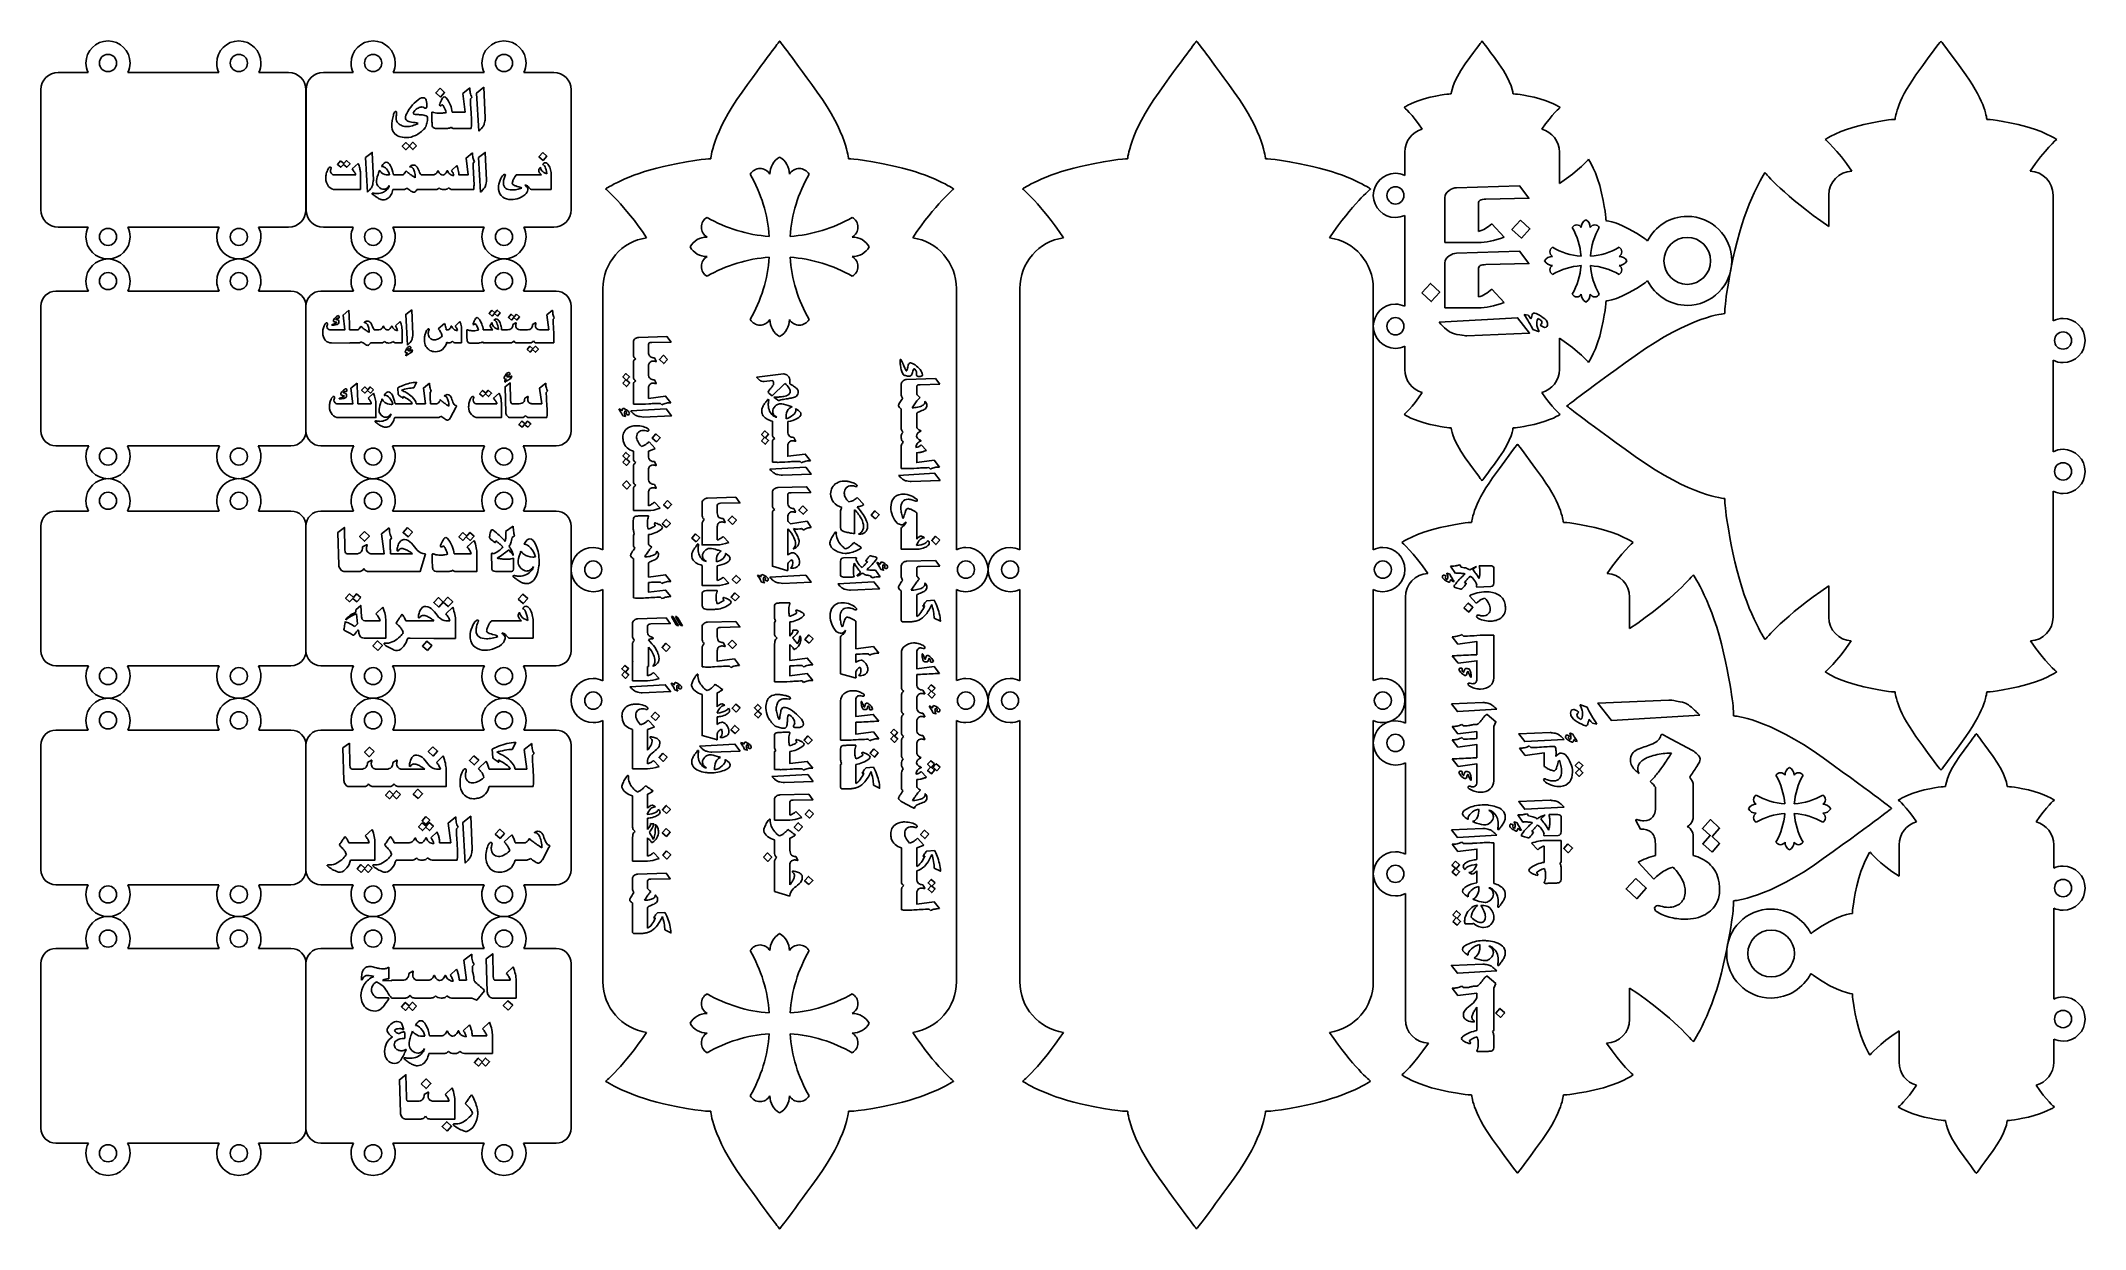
# Model space of a CAD drawing. Extents: x 0 to 978, y 1133 to 1701.
import ezdxf

# ---------------------------------------------------------------- set-up
doc = ezdxf.new("R2010")
doc.units = 0
doc.layers.add('H0115_Printing_02', color=7, linetype='CONTINUOUS')

msp = doc.modelspace()

# ---------------------------------------------------------------- linework, layer by layer
at = {"layer": 'H0115_Printing_02', "color": 1}
for points in [[(158.993196, 1694.176358)], [(221.557194, 1694.176358)], [(908.641677, 1700.590257)], [(32.219199, 1686.024358)], [(94.783198, 1686.024358)], [(118.584197, 1685.619358)], [(245.358194, 1685.619358)], [(190.991195, 1678.010358), (193.156195, 1675.995358), (191.143195, 1673.829358), (188.955195, 1675.818358)], [(168.112196, 1662.686358)], [(187.126195, 1666.594358)], [(179.792196, 1650.535359), (178.045196, 1648.702359), (176.349196, 1650.321359), (174.628196, 1648.670359), (172.906196, 1650.369359), (174.602196, 1652.069359), (176.324196, 1650.475359), (177.968196, 1652.231359)], [(143.445196, 1643.412359), (145.045196, 1642.019359), (146.315196, 1643.460359), (147.985196, 1641.950359), (146.385196, 1640.279359), (144.830196, 1641.641359), (143.537196, 1640.256359), (141.914196, 1641.664359)], [(240.079194, 1647.323359), (242.035194, 1645.505359), (240.227194, 1643.548359), (238.240194, 1645.344359)], [(206.919195, 1638.617359)], [(212.998195, 1632.707359)], [(643.726684, 1626.848959)], [(707.626682, 1615.04496), (712.136682, 1610.85496), (708.022682, 1606.39696), (703.539682, 1610.53796)], [(787.35368, 1606.75896)], [(32.219199, 1602.93836)], [(94.783198, 1602.93836)], [(158.993196, 1602.93836)], [(221.557194, 1602.93836)], [(722.876682, 1602.01596)], [(158.971496, 1589.96126)], [(221.535494, 1589.96126)], [(660.390683, 1580.22696), (664.527683, 1584.73596), (668.982683, 1580.53896), (664.917683, 1576.081961)], [(32.219199, 1581.80966)], [(94.783198, 1581.80966)], [(119.709197, 1581.08666)], [(246.462494, 1581.08726)], [(139.356497, 1565.001261)], [(215.730495, 1571.966261), (217.162495, 1570.727261), (218.325495, 1572.009261), (219.799495, 1570.666261), (218.408495, 1569.164261), (216.976495, 1570.389261), (215.840495, 1569.143261), (214.401495, 1570.410261)], [(227.551494, 1570.095261), (229.051494, 1568.765261), (227.661494, 1567.229261), (226.222494, 1568.468261), (225.086494, 1567.229261), (223.654494, 1568.510261), (224.983494, 1570.073261), (226.415494, 1568.785261)], [(245.168494, 1564.372261)], [(343.976091, 1564.818961)], [(643.726684, 1564.284961)], [(713.018682, 1569.111961)], [(134.871497, 1561.300261)], [(232.611494, 1553.169261), (233.981494, 1554.724261), (235.413494, 1553.464261), (236.549494, 1554.772261), (238.043494, 1553.423261), (236.611494, 1551.902261), (235.220494, 1553.147261), (234.043494, 1551.902261)], [(678.521683, 1560.170961)], [(962.937676, 1557.482261)], [(299.777093, 1548.408961), (297.928093, 1546.480961), (295.845093, 1548.451961), (297.754093, 1550.453961)], [(411.44209, 1548.208961)], [(159.218496, 1533.950262), (157.711496, 1532.326262), (156.247496, 1533.638262), (155.008496, 1532.326262), (153.501496, 1533.681262), (154.943496, 1535.319262), (156.450496, 1533.971262), (157.646496, 1535.342262)], [(223.107494, 1540.135261)], [(278.390093, 1537.117962), (279.814093, 1538.709962), (278.390093, 1540.056961), (279.838093, 1541.694961), (281.618093, 1540.127961), (280.176093, 1538.488962), (281.673093, 1537.189962), (280.130093, 1535.479962)], [(144.878496, 1532.434262)], [(198.742495, 1525.774262)], [(209.919495, 1531.992262), (211.361495, 1533.638262), (212.868495, 1532.326262), (214.064495, 1533.683262), (215.637495, 1532.261262), (214.129495, 1530.688262), (212.666495, 1531.971262), (211.448495, 1530.666262)], [(241.897494, 1529.123262)], [(292.657093, 1527.326962)], [(353.361091, 1530.505962)], [(232.889494, 1515.999262), (231.426494, 1517.309262), (230.187494, 1515.999262), (228.679494, 1517.331262), (230.121494, 1518.968262), (231.629494, 1517.642262), (232.824494, 1519.019262), (234.397494, 1517.600262)], [(286.606093, 1521.103962)], [(294.411093, 1508.991962), (292.406093, 1510.837962), (294.211093, 1512.869962), (296.257093, 1510.997962)], [(344.746091, 1509.586962), (346.198091, 1511.208962), (344.746091, 1512.581962), (346.223091, 1514.251962), (348.037091, 1512.654962), (346.567091, 1510.983962), (348.093091, 1509.659962), (346.520091, 1507.916962)], [(32.219199, 1497.951663)], [(94.783198, 1497.951663)], [(158.971496, 1497.951263)], [(221.535494, 1497.951263)], [(278.388093, 1499.417963), (279.813093, 1501.008962), (278.388093, 1502.355962), (279.837093, 1503.994962), (281.618093, 1502.426962), (280.176093, 1500.788962), (281.675093, 1499.488963), (280.130093, 1497.779963)], [(697.291683, 1501.426962)], [(278.248093, 1488.467963), (280.104093, 1490.421963), (282.128093, 1488.399963), (280.316093, 1486.469963)], [(389.85309, 1488.806963)], [(694.234983, 1491.783063)], [(962.937676, 1494.918263)], [(32.219199, 1476.822263)], [(94.783198, 1476.822263)], [(119.709197, 1475.993263)], [(158.971596, 1484.973663)], [(221.535594, 1484.973663)], [(246.462594, 1475.992663)], [(299.684093, 1481.016963), (301.710092, 1479.134963), (299.862093, 1477.131963), (297.847093, 1478.991963)], [(364.483091, 1478.482963), (366.546091, 1476.398963), (364.662091, 1474.432963), (362.538091, 1476.441963)], [(399.14109, 1472.196963), (397.04809, 1474.048963), (398.94809, 1476.141963), (400.98709, 1474.241963)], [(416.20409, 1483.287963)], [(175.456596, 1468.083663), (177.787596, 1465.917663), (175.672596, 1463.589663), (173.290596, 1465.714663)], [(299.274093, 1468.089963), (297.271093, 1469.949963), (299.110093, 1471.972963), (301.136092, 1470.091963)], [(330.810092, 1469.629963), (328.726092, 1471.600963), (330.635092, 1473.602963), (332.658092, 1471.558963)], [(154.930596, 1466.162663), (157.175596, 1464.010663), (154.881596, 1461.585663), (152.550596, 1463.806663)], [(201.870595, 1465.714663), (203.778595, 1464.008663), (205.290595, 1465.743663), (207.280595, 1463.982663), (205.373595, 1461.926663), (203.521595, 1463.586663), (201.953595, 1461.926663), (200.046595, 1463.641663)], [(313.376092, 1461.201963), (311.342092, 1463.063963), (313.201092, 1465.089963), (315.202092, 1463.203963)], [(390.24809, 1457.059964)], [(430.010089, 1462.002963), (428.113089, 1459.962964), (426.071089, 1461.847963), (427.945089, 1463.921963)], [(143.308596, 1448.198664)], [(238.253594, 1449.830664)], [(260.140093, 1447.996964)], [(362.271091, 1453.897964)], [(401.52209, 1450.957964)], [(446.515089, 1447.996964)], [(459.492889, 1447.996664)], [(637.715884, 1447.996664)], [(684.687983, 1448.611064)], [(332.151092, 1433.007964), (330.150092, 1434.811964), (331.990092, 1436.887964), (334.016092, 1435.005964)], [(332.743092, 1441.344964), (330.729092, 1443.204964), (332.565092, 1445.229964), (334.591092, 1443.347964)], [(346.118091, 1445.178964)], [(353.121091, 1441.637964)], [(381.22209, 1441.137964)], [(153.082596, 1434.629664), (151.175596, 1432.638664), (149.322596, 1434.262664), (147.755596, 1432.611664), (145.848596, 1434.299664), (147.672596, 1436.371664), (149.580596, 1434.711664), (151.092596, 1436.429664)], [(192.528595, 1432.468664), (194.721595, 1434.799664), (197.050595, 1432.673664), (194.885595, 1430.303664), (192.528595, 1432.468664), (190.364595, 1430.098664), (188.007595, 1432.263664), (190.200595, 1434.594664)], [(228.406594, 1433.932664), (230.597594, 1436.291664), (232.927594, 1434.124664), (230.774594, 1431.792664)], [(292.657093, 1434.675964)], [(318.131092, 1429.041964)], [(350.864091, 1428.783964)], [(680.548983, 1429.796064), (682.603983, 1432.026064), (684.834983, 1429.974064), (682.825983, 1427.715064)], [(696.774983, 1436.123064)], [(302.384092, 1425.405964)], [(161.279596, 1409.393665), (158.921596, 1411.556665), (161.116596, 1413.886665), (163.446596, 1411.760665)], [(184.942595, 1409.367665), (182.560595, 1411.491665), (184.726595, 1413.859665), (187.058595, 1411.694665)], [(299.155093, 1408.918965), (297.154093, 1410.735965), (298.980093, 1412.781965), (301.016092, 1410.921965)], [(330.635092, 1414.335965), (332.658092, 1412.290965), (330.810092, 1410.362965), (328.726092, 1412.332965)], [(367.428091, 1412.831965), (365.382091, 1414.675965), (367.258091, 1416.768965), (369.324091, 1414.874965)], [(419.56109, 1412.679965)], [(421.737089, 1407.721965)], [(684.554983, 1416.371065)], [(277.907093, 1397.665965), (279.331093, 1399.256965), (277.907093, 1400.603965), (279.356093, 1402.241965), (281.135093, 1400.674965), (279.693093, 1399.035965), (281.182093, 1397.736965), (279.639093, 1396.026965)], [(325.538092, 1401.747965)], [(32.219199, 1393.024265)], [(94.783198, 1393.024265)], [(158.971596, 1393.023665)], [(221.535594, 1393.023665)], [(283.358093, 1390.512965)], [(303.061092, 1393.340965)], [(312.774092, 1396.510965)], [(427.651089, 1391.387965), (426.150089, 1389.716965), (427.678089, 1388.392965), (426.127089, 1386.642965), (424.335089, 1388.263965), (425.780089, 1389.941965), (424.335089, 1391.266965), (425.829089, 1392.936965)], [(683.754983, 1396.588065)], [(158.971996, 1380.046265)], [(221.535994, 1380.046265)], [(260.140093, 1385.432965)], [(293.999093, 1375.952966), (291.993093, 1377.797966), (293.800093, 1379.827966), (295.846093, 1377.956966)], [(332.588092, 1379.872966), (330.585092, 1381.722965), (332.423092, 1383.756965), (334.450092, 1381.874965)], [(342.870091, 1380.365965), (341.314091, 1381.986965), (342.915091, 1383.608965), (344.516091, 1382.011965), (343.014091, 1380.389965), (344.668091, 1378.839966), (343.070091, 1377.121966), (341.344091, 1378.767966)], [(390.33509, 1387.207965)], [(394.05309, 1382.503965)], [(429.820089, 1380.138965)], [(446.515089, 1385.432965)], [(459.492889, 1385.432665)], [(637.715884, 1385.432665)], [(782.24798, 1385.179065)], [(32.219199, 1371.894466)], [(94.783198, 1371.894466)], [(119.709197, 1371.326466)], [(246.461994, 1371.326266)], [(333.946092, 1371.626966), (332.084092, 1369.624966), (330.077092, 1371.481966), (331.910092, 1373.509966)], [(347.776091, 1377.603966)], [(367.057091, 1364.531966), (365.016091, 1366.427966), (366.890091, 1368.489966), (368.955091, 1366.571966)], [(407.93809, 1371.747966), (409.75109, 1370.150966), (408.28209, 1368.479966), (409.80809, 1367.155966), (408.23409, 1365.413966), (406.46109, 1367.083966), (407.91209, 1368.705966), (406.46109, 1370.077966)], [(723.482982, 1369.892066)], [(740.000981, 1375.117066)], [(776.212981, 1368.852066)], [(159.437996, 1361.000266), (157.169996, 1358.603266), (154.864996, 1360.799266), (157.218996, 1363.128266)], [(187.503995, 1363.358266), (189.807995, 1361.255266), (187.665995, 1358.913266), (185.335995, 1361.053266)], [(207.183995, 1359.079266), (209.491995, 1356.953266), (207.367995, 1354.644266), (205.030995, 1356.723266)], [(297.562093, 1360.217966), (299.565093, 1358.333966), (297.737093, 1356.331966), (295.703093, 1358.192966)], [(336.355092, 1364.938966)], [(398.47909, 1362.309966), (400.54409, 1360.391966), (398.64609, 1358.351966), (396.60409, 1360.247966)], [(643.725984, 1365.167066)], [(920.580677, 1368.302266)], [(318.628092, 1350.979966)], [(360.313091, 1352.737966)], [(427.427089, 1355.111966), (425.933089, 1353.417966), (427.451089, 1352.108966), (425.909089, 1350.366966), (424.110089, 1351.988966), (425.564089, 1353.634966), (424.110089, 1354.983966), (425.612089, 1356.661966)], [(430.087089, 1353.562966), (428.561089, 1351.891966), (426.746089, 1353.513966), (428.264089, 1355.183966)], [(735.560982, 1356.212066), (737.453982, 1354.416066), (735.788982, 1352.672066), (737.486982, 1350.902066), (735.735982, 1349.132066), (733.983982, 1350.875066), (735.621982, 1352.646066), (733.816982, 1354.337066)], [(838.397979, 1349.689066)], [(917.523677, 1358.651566)], [(172.099996, 1340.516266), (170.213996, 1338.513267), (168.382996, 1340.152266), (166.831996, 1338.513267), (164.946996, 1340.181266), (166.750996, 1342.229266), (168.636996, 1340.569266), (170.131996, 1342.292266)], [(180.555995, 1338.569267), (178.200996, 1340.669266), (180.342995, 1343.011266), (182.647995, 1340.870266)], [(683.754983, 1347.330066)], [(726.376982, 1348.378066)], [(184.191995, 1330.052267), (186.077995, 1328.329267), (184.246995, 1326.280267), (182.360995, 1327.994267)], [(209.431995, 1338.847267)], [(299.295093, 1331.425967), (297.292093, 1333.275967), (299.130093, 1335.310967), (301.156092, 1333.427967)], [(369.540091, 1331.317967), (367.656091, 1329.275967), (365.603091, 1331.171967), (367.475091, 1333.235967)], [(182.441995, 1327.048267), (184.354995, 1325.362267), (185.832995, 1327.075267), (187.800995, 1325.335267), (185.968995, 1323.303267), (184.110995, 1324.944267), (182.586995, 1323.303267), (180.692995, 1324.999267)], [(198.977995, 1319.795267)], [(221.836994, 1321.815267), (219.713995, 1319.506267), (217.376995, 1321.585267), (219.529995, 1323.940267)], [(299.059093, 1324.337967), (301.085092, 1322.478967), (299.226093, 1320.474967), (297.218093, 1322.284967)], [(362.398091, 1323.032967), (360.336091, 1324.917967), (362.237091, 1326.987967), (364.272091, 1325.072967)], [(416.30809, 1326.986967)], [(424.674089, 1321.510967), (422.792089, 1319.467967), (420.747089, 1321.348967), (422.588089, 1323.417967)], [(696.923983, 1325.510067)], [(706.249982, 1323.815067)], [(799.20398, 1312.965067), (794.74298, 1316.891067), (798.35498, 1320.996067), (794.59998, 1324.250067), (798.47098, 1328.533067), (802.83398, 1324.429067), (799.26298, 1320.443067), (802.83398, 1317.069067)], [(206.139995, 1312.833267)], [(243.268994, 1315.605267)], [(299.272093, 1313.561967), (301.298092, 1311.678967), (299.449093, 1309.675967), (297.435093, 1311.536967)], [(345.626091, 1310.601967), (347.518091, 1312.591967), (349.581091, 1310.531967), (347.734091, 1308.564967)], [(730.280982, 1317.019067), (732.543982, 1314.947067), (730.475982, 1312.693067), (728.249982, 1314.791067)], [(153.258996, 1303.294267), (151.373996, 1304.961267), (153.176996, 1307.009267), (155.063996, 1305.349267), (156.558996, 1307.063267), (158.525996, 1305.287267), (156.640996, 1303.294267), (154.808996, 1304.933267)], [(367.356091, 1297.447968), (365.317091, 1299.299968), (367.178091, 1301.384967), (369.253091, 1299.488968)], [(643.725984, 1302.603067)], [(676.543983, 1308.637067), (678.455983, 1306.868067), (676.895983, 1305.045067), (678.482983, 1303.599067), (676.869983, 1301.767067), (674.888983, 1303.459067), (676.466983, 1305.281067), (674.833983, 1306.762067)], [(762.699981, 1300.449067), (767.722981, 1295.825068), (763.200981, 1290.735068), (758.076981, 1295.425068)], [(427.651089, 1298.387968), (426.150089, 1296.717968), (427.678089, 1295.392968), (426.127089, 1293.642968), (424.335089, 1295.263968), (425.780089, 1296.941968), (424.335089, 1298.266968), (425.829089, 1299.936968)], [(694.162983, 1294.476068)], [(971.089676, 1295.794568)], [(32.219199, 1288.705468)], [(94.783198, 1288.705468)], [(158.971996, 1288.705268)], [(221.535994, 1288.705268)], [(675.289983, 1279.806068), (676.893983, 1281.629068), (675.289983, 1283.075068), (676.946983, 1284.986068), (678.885983, 1283.154068), (677.351983, 1281.384068), (678.937983, 1279.912068), (677.271983, 1278.063068)], [(158.971996, 1275.728268)], [(221.535994, 1275.728268)], [(689.963983, 1276.958068)], [(32.219199, 1267.576368)], [(94.783198, 1267.576368)], [(119.709197, 1266.973368)], [(246.461994, 1266.974268)], [(692.242983, 1270.597068)], [(838.617679, 1264.533568)], [(694.440983, 1257.916069)], [(223.569994, 1237.447269), (221.196994, 1239.624269), (223.404994, 1241.967269), (225.749994, 1239.829269)], [(162.768996, 1238.148269)], [(179.787996, 1239.402269), (177.869996, 1237.364269), (176.005996, 1239.032269), (174.428996, 1237.364269), (172.509996, 1239.061269), (174.344996, 1241.145269), (176.264996, 1239.456269), (177.785996, 1241.209269)], [(700.076982, 1236.262069), (698.036983, 1233.958069), (695.782983, 1236.079069), (697.797983, 1238.275069)], [(971.089676, 1233.230569)], [(165.701996, 1213.73627)], [(212.785995, 1210.75027), (210.922995, 1212.41727), (209.344995, 1210.75027), (207.426995, 1212.44627), (209.261995, 1214.53027), (211.180995, 1212.84127), (212.702995, 1214.58527), (214.704995, 1212.77827)], [(181.993995, 1202.21827), (184.387995, 1204.58827), (186.646995, 1202.42327), (184.338995, 1199.98327)], [(348.673091, 1196.46197)], [(194.335995, 1179.624271), (191.963995, 1181.80127), (194.171995, 1184.14427), (196.516995, 1182.00627)], [(207.453995, 1182.60227)], [(32.219199, 1164.984371)], [(94.783198, 1164.984371)], [(158.971996, 1164.984271)], [(221.535994, 1164.984271)], [(371.311091, 1157.194971)], [(570.663886, 1157.195671)], [(706.173982, 1159.495071)], [(925.573677, 1159.488571)]]:
    msp.add_lwpolyline(points, close=True, dxfattribs=at)
for points in [[(353.369091, 1700.589957), (353.368091, 1700.590957)], [(552.721886, 1700.589657), (552.720886, 1700.590657)], [(689.242683, 1700.589957), (689.242683, 1700.590957)], [(22.664199, 1685.619358), (8.4182, 1685.619358)], [(85.228198, 1685.619358), (41.774199, 1685.619358)], [(118.584197, 1685.619358), (104.338197, 1685.619358)], [(149.438196, 1685.619358), (135.191197, 1685.619358)], [(212.002195, 1685.619358), (168.548196, 1685.619358)], [(245.358194, 1685.619358), (231.112194, 1685.619358)], [(0.1252, 1677.324358), (0.1252, 1619.96136)], [(126.877197, 1619.96136), (126.877197, 1677.324358)], [(126.899197, 1677.324358), (126.899197, 1619.96136)], [(182.766195, 1673.515358), (182.928195, 1673.515358)], [(196.803195, 1666.679358), (197.195195, 1666.679358), (199.360195, 1666.679358), (202.990195, 1666.679358), (201.814195, 1675.503358), (205.232195, 1678.240358)], [(206.254195, 1673.654358), (205.547195, 1672.920358)], [(209.467195, 1657.501359), (208.419195, 1675.768358), (211.990195, 1678.556358)], [(211.990195, 1678.556358), (212.621195, 1663.920358)], [(253.651194, 1619.96136), (253.651194, 1677.324358)], [(170.196196, 1666.423358), (170.196196, 1666.312358)], [(184.701195, 1669.705358), (184.701195, 1669.552358)], [(185.042195, 1663.704358), (185.042195, 1663.611358), (185.042195, 1663.423358)], [(191.980195, 1670.174358), (191.903195, 1670.123358)], [(205.913195, 1658.854359), (199.360195, 1658.854359), (197.195195, 1658.854359)], [(156.258196, 1628.381359), (155.311196, 1644.876359), (158.536196, 1647.393359), (159.105196, 1634.177359)], [(199.954195, 1636.670359), (199.954195, 1636.669359), (204.495195, 1636.669359), (203.433195, 1644.637359), (206.519195, 1647.108359)], [(207.442195, 1642.967359), (206.803195, 1642.305359)], [(210.343195, 1628.381359), (209.397195, 1644.876359), (212.621195, 1647.393359), (213.191195, 1634.177359)], [(652.265684, 1647.479959), (652.265684, 1636.411959)], [(726.218682, 1632.480959), (726.218682, 1647.479959)], [(140.097196, 1636.669359), (150.725196, 1636.669359)], [(148.909196, 1639.502359), (151.849196, 1642.019359)], [(152.957196, 1636.176359), (152.957196, 1629.603359)], [(160.568196, 1632.928359), (160.568196, 1633.205359)], [(166.060196, 1636.649359), (166.259196, 1636.649359)], [(168.709196, 1636.669359), (169.118196, 1636.669359), (170.064196, 1636.669359), (173.142196, 1636.669359)], [(179.113196, 1635.279359), (179.113196, 1635.706359)], [(181.954195, 1636.669359), (183.039195, 1636.669359), (184.379195, 1636.669359), (187.634195, 1636.669359)], [(196.391195, 1638.702359), (198.962195, 1641.104359)], [(227.427194, 1636.669359), (234.807194, 1636.669359), (236.239194, 1636.669359), (239.540194, 1636.669359)], [(244.181194, 1636.669359), (244.181194, 1629.603359)], [(152.957196, 1629.603359), (141.013196, 1629.603359)], [(173.612196, 1629.603359), (169.118196, 1629.603359), (169.118196, 1629.626359), (168.486196, 1629.626359)], [(178.445196, 1628.310359), (178.399196, 1628.310359)], [(188.619195, 1629.603359), (184.379195, 1629.603359), (183.039195, 1629.603359), (179.930196, 1629.603359)], [(207.134195, 1629.603359), (199.954195, 1629.603359), (199.262195, 1629.603359), (196.869195, 1629.603359)], [(244.181194, 1629.603359), (236.239194, 1629.603359), (234.807194, 1629.603359), (234.708194, 1629.603359)], [(671.451683, 1604.31496), (671.451683, 1621.530959), (671.451683, 1624.213959), (671.451683, 1625.877959)], [(677.080683, 1630.488959), (707.157682, 1631.400959), (711.611682, 1625.492959), (691.091683, 1625.019959)], [(687.548683, 1622.810959), (687.548683, 1621.530959), (687.548683, 1609.57396)], [(855.016679, 1626.999259), (855.016679, 1612.03426)], [(962.266676, 1566.909261), (962.266676, 1626.999259)], [(652.265684, 1617.28496), (652.265684, 1573.847961)], [(693.826683, 1613.27296), (699.841683, 1606.89196)], [(8.4182, 1611.66636), (22.746199, 1611.66636)], [(41.692199, 1611.66636), (85.310198, 1611.66636)], [(104.256197, 1611.66636), (118.584197, 1611.66636)], [(135.191197, 1611.66636), (149.520196, 1611.66636)], [(168.466196, 1611.66636), (212.084195, 1611.66636)], [(231.030194, 1611.66636), (245.358194, 1611.66636)], [(687.548683, 1604.31496), (671.451683, 1604.31496)], [(671.451683, 1573.037961), (671.451683, 1590.25396), (671.451683, 1592.93796), (671.451683, 1594.60196)], [(677.080683, 1599.21296), (707.157682, 1600.12496), (711.611682, 1594.21696), (691.091683, 1593.74396)], [(687.548683, 1591.53396), (687.548683, 1590.25396), (687.548683, 1578.297961)], [(0.1252, 1573.917661), (0.1252, 1514.304662)], [(22.817199, 1581.08666), (7.2932, 1581.08666)], [(85.381198, 1581.08666), (41.621199, 1581.08666)], [(119.709197, 1581.08666), (104.185197, 1581.08666)], [(126.877197, 1514.304662), (126.877197, 1573.917661)], [(126.877497, 1573.918261), (126.877497, 1514.304262)], [(149.569496, 1581.08726), (134.045497, 1581.08726)], [(212.133495, 1581.08726), (168.373496, 1581.08726)], [(246.462494, 1581.08726), (230.937494, 1581.08726)], [(253.629494, 1514.304262), (253.629494, 1573.918261)], [(268.852093, 1582.33496), (268.852093, 1457.476964)], [(437.885089, 1457.515964), (437.885089, 1582.33496)], [(468.203888, 1582.33466), (468.203888, 1457.477664)], [(637.237884, 1457.516664), (637.237884, 1582.33466)], [(693.828683, 1581.99696), (699.845683, 1575.615961)], [(138.223497, 1562.629261), (145.514496, 1562.629261), (144.585496, 1569.675261), (147.408496, 1571.947261)], [(139.634497, 1564.784261), (139.545497, 1564.784261)], [(139.972497, 1566.850261), (139.972497, 1566.912261)], [(169.624496, 1564.447261), (171.924496, 1566.595261)], [(175.414496, 1555.213261), (174.567496, 1569.971261), (177.452496, 1572.223261)], [(177.452496, 1572.223261), (177.961496, 1560.398261)], [(190.106495, 1563.028261), (193.121495, 1565.666261)], [(198.181495, 1564.400261), (200.474495, 1566.597261)], [(207.765495, 1565.452261), (207.702495, 1565.411261)], [(215.799495, 1566.024261), (215.840495, 1565.846261)], [(225.802494, 1565.094261), (227.234494, 1565.858261)], [(227.386494, 1565.769261), (227.344494, 1565.542261)], [(235.241494, 1565.095261), (236.673494, 1565.860261)], [(238.552494, 1562.629261), (239.585494, 1562.629261), (242.999494, 1562.629261), (242.049494, 1569.757261), (244.810494, 1571.968261)], [(245.636494, 1568.263261), (245.065494, 1567.671261)], [(668.667683, 1566.218961), (706.242682, 1568.375961), (711.975682, 1561.029961), (681.870683, 1559.731961)], [(687.551683, 1573.037961), (671.451683, 1573.037961)], [(709.423682, 1569.935961), (711.194682, 1569.602961)], [(713.825682, 1570.619961), (713.982682, 1570.619961)], [(152.096496, 1556.308261), (148.075496, 1556.308261), (148.075496, 1556.328261), (147.917496, 1556.328261), (147.917496, 1556.287261), (139.084497, 1556.308261)], [(147.765496, 1562.629261), (148.075496, 1562.629261), (148.874496, 1562.629261), (151.676496, 1562.629261)], [(156.419496, 1555.151261), (156.378496, 1555.151261)], [(157.064496, 1561.378261), (157.064496, 1561.761261)], [(162.670496, 1556.308261), (157.748496, 1556.308261)], [(159.559496, 1562.629261), (161.728496, 1562.629261), (161.789496, 1562.629261)], [(172.812496, 1562.629261), (172.812496, 1556.308261), (170.051496, 1556.308261)], [(193.961495, 1562.567261), (194.470495, 1562.526261)], [(201.300495, 1556.328261), (198.560495, 1556.328261)], [(201.300495, 1562.651261), (201.300495, 1556.328261)], [(211.661495, 1562.629261), (212.005495, 1562.629261), (213.727495, 1562.629261), (216.240495, 1562.629261)], [(224.604494, 1556.308261), (220.391494, 1556.308261), (219.668495, 1556.308261), (213.727495, 1556.308261), (212.005495, 1556.308261), (211.978495, 1556.308261)], [(220.391494, 1562.629261), (223.234494, 1562.629261)], [(234.043494, 1556.308261), (230.146494, 1556.308261), (229.106494, 1556.308261), (227.909494, 1556.308261)], [(229.114494, 1562.629261), (230.146494, 1562.629261), (232.673494, 1562.629261), (232.776494, 1562.629261)], [(245.361494, 1556.308261), (239.585494, 1556.308261), (238.318494, 1556.308261), (237.348494, 1556.308261)], [(283.430093, 1550.595961), (283.430093, 1554.959961), (283.430093, 1556.243961), (283.430093, 1556.913961)], [(285.959093, 1558.985961), (299.473093, 1559.394961), (301.474092, 1556.739961), (292.254093, 1556.527961)], [(290.663093, 1555.534961), (290.663093, 1554.959961), (290.663093, 1552.163961), (290.663093, 1552.045961)], [(652.265684, 1554.720961), (652.265684, 1543.652961)], [(716.279682, 1561.818961), (713.544682, 1562.730961)], [(726.218682, 1543.652961), (726.218682, 1558.652961)], [(174.333496, 1551.964261), (174.333496, 1552.012261)], [(174.588496, 1550.215261), (174.760496, 1550.959261)], [(177.768496, 1552.954261), (177.431496, 1551.860261)], [(283.430093, 1540.056961), (283.430093, 1544.254961), (283.430093, 1545.704961), (283.430093, 1546.814961)], [(290.663093, 1545.435961), (290.663093, 1544.254961), (290.663093, 1541.623961), (290.663093, 1541.505961)], [(293.483093, 1549.225961), (294.358093, 1547.586961)], [(410.93609, 1547.582961), (410.93609, 1547.831961)], [(415.77809, 1546.747961), (415.94709, 1546.747961)], [(962.266676, 1504.345262), (962.266676, 1548.055261)], [(141.646496, 1527.289262), (149.320496, 1527.289262), (148.342496, 1534.704262), (151.313496, 1537.096262)], [(171.036496, 1531.659262), (170.769496, 1534.877262)], [(179.573496, 1537.493262), (179.797496, 1537.493262), (178.421496, 1534.811262)], [(179.638496, 1527.289262), (184.029495, 1527.289262), (183.029495, 1534.791262), (185.935495, 1537.118262)], [(221.607494, 1539.407262), (221.607494, 1539.472262)], [(221.890494, 1537.587262), (222.027494, 1538.319262)], [(222.470494, 1522.962262), (222.093494, 1535.391262), (224.535494, 1537.232262), (224.730494, 1528.752262)], [(225.245494, 1540.421261), (224.868494, 1539.290262)], [(234.933494, 1527.289262), (236.020494, 1527.289262), (239.614494, 1527.289262), (238.614494, 1534.791262), (241.520494, 1537.118262)], [(283.430093, 1527.106962), (283.430093, 1533.714962), (283.430093, 1535.164962), (283.430093, 1536.274962)], [(290.663093, 1534.896962), (290.663093, 1533.714962), (290.663093, 1529.807962), (298.819093, 1530.894962), (301.348092, 1527.736962)], [(293.485093, 1538.685962), (294.360093, 1537.046962)], [(342.512091, 1539.960962), (355.168091, 1541.509961), (355.369091, 1541.509961)], [(349.884091, 1538.363962), (345.973091, 1537.917962)], [(355.821091, 1536.990962), (349.769091, 1531.098962), (348.310091, 1532.221962)], [(411.52209, 1531.348962), (411.52209, 1534.760962), (411.52209, 1536.037962), (411.52209, 1536.752962)], [(414.10009, 1538.863962), (427.874089, 1539.281962), (429.914089, 1536.575962)], [(418.89409, 1535.347962), (418.89409, 1534.760962), (418.89409, 1531.838962)], [(419.83409, 1540.308961), (419.48809, 1540.308961)], [(429.914089, 1536.575962), (420.516089, 1536.358962)], [(421.624089, 1541.095961), (421.624089, 1541.022961)], [(143.132496, 1529.557262), (143.038496, 1529.557262)], [(143.487496, 1531.731262), (143.487496, 1531.797262)], [(151.689496, 1527.289262), (152.059496, 1527.289262), (152.856496, 1527.289262), (158.110496, 1527.289262)], [(160.283496, 1527.289262), (160.283496, 1520.635262), (152.059496, 1520.635262), (152.059496, 1520.657262), (151.849496, 1520.657262)], [(156.581496, 1529.883262), (159.218496, 1532.369262)], [(167.606496, 1526.981262), (167.820496, 1526.981262)], [(169.501496, 1527.289262), (169.993496, 1527.289262), (170.776496, 1527.289262), (177.732496, 1527.289262)], [(186.804495, 1533.218262), (186.203495, 1532.595262)], [(186.427495, 1527.289262), (189.616495, 1527.289262)], [(190.978495, 1528.716262), (191.032495, 1529.313262)], [(193.007495, 1530.995262), (194.318495, 1531.659262), (194.362495, 1531.659262)], [(195.241495, 1526.101262), (195.241495, 1526.502262)], [(198.529495, 1525.404262), (196.050495, 1520.766262)], [(208.209495, 1527.289262), (218.216495, 1527.289262)], [(220.317494, 1526.825262), (220.317494, 1520.635262), (209.072495, 1520.635262)], [(216.506495, 1529.956262), (219.274495, 1532.326262)], [(225.643494, 1527.289262), (226.172494, 1527.289262), (228.744494, 1527.289262), (228.853494, 1527.289262)], [(231.447494, 1529.884262), (232.955494, 1530.690262)], [(242.389494, 1533.218262), (241.788494, 1532.595262)], [(278.460093, 1525.057962), (278.515093, 1525.057962)], [(297.109093, 1526.790962), (296.431093, 1527.444962)], [(352.911091, 1528.680962), (350.597091, 1530.461962)], [(353.353091, 1527.226962), (353.642091, 1527.226962)], [(410.17309, 1526.305962), (410.17309, 1526.354962)], [(416.80609, 1525.370962), (417.30309, 1525.370962)], [(729.753682, 1526.158262), (729.752682, 1526.157262)], [(151.849496, 1520.657262), (151.849496, 1520.614262), (142.552496, 1520.635262)], [(161.835496, 1523.766262), (161.835496, 1524.027262)], [(190.058495, 1520.635262), (186.514495, 1520.635262), (185.826495, 1520.635262), (179.377496, 1520.635262), (179.102496, 1520.635262), (169.993496, 1520.635262), (169.993496, 1520.657262), (169.291496, 1520.657262)], [(194.609495, 1519.418262), (194.565495, 1519.418262)], [(230.187494, 1520.635262), (226.172494, 1520.635262), (224.991494, 1520.635262), (224.375494, 1520.635262)], [(242.099494, 1520.635262), (236.020494, 1520.635262), (234.686494, 1520.635262), (233.665494, 1520.635262)], [(276.459093, 1524.766962), (277.310093, 1524.569962)], [(279.593093, 1521.127962), (278.341093, 1521.513962)], [(282.177093, 1523.821962), (299.063093, 1524.790962), (301.640092, 1521.489962), (288.111093, 1520.906962)], [(349.884091, 1512.581962), (349.884091, 1518.338962), (349.908091, 1518.338962), (349.908091, 1518.964962)], [(356.404091, 1521.071962), (356.404091, 1520.837962)], [(357.256091, 1518.731962), (357.256091, 1518.338962), (357.256091, 1517.318962), (357.256091, 1514.179962), (357.256091, 1514.059962)], [(411.52209, 1515.691962), (411.52209, 1520.115962), (411.52209, 1521.512962), (411.52209, 1524.756962)], [(418.89409, 1522.644962), (418.89409, 1521.512962), (418.89409, 1520.115962), (418.89409, 1516.719962)], [(7.2932, 1507.134662), (22.975199, 1507.134662)], [(41.463199, 1507.134662), (85.539198, 1507.134662)], [(104.027197, 1507.134662), (119.709197, 1507.134662)], [(134.045497, 1507.135262), (149.727496, 1507.135262)], [(168.215496, 1507.135262), (212.291495, 1507.135262)], [(230.779494, 1507.135262), (246.462494, 1507.135262)], [(290.978093, 1509.114962), (293.925093, 1505.908962)], [(349.884091, 1499.381963), (349.884091, 1506.118962), (349.884091, 1507.595962), (349.884091, 1508.727962)], [(357.256091, 1507.322962), (357.256091, 1506.118962), (357.256091, 1502.135962), (365.569091, 1503.243962), (368.147091, 1500.024962)], [(360.132091, 1511.184962), (361.024091, 1509.514962)], [(411.52209, 1496.374963), (411.52209, 1503.864962), (411.52209, 1504.587962), (411.52209, 1507.084962)], [(421.015089, 1507.582962), (423.522089, 1504.900962)], [(706.174982, 1507.989062), (706.173982, 1507.989062)], [(283.430093, 1500.961962), (283.430093, 1504.608962)], [(283.430093, 1490.106963), (283.430093, 1494.620963), (283.430093, 1495.755963), (283.430093, 1497.180963)], [(290.663093, 1504.647962), (290.663093, 1502.529962), (290.663093, 1502.410962)], [(290.663093, 1495.802963), (290.663093, 1495.755963), (290.663093, 1494.620963), (290.663093, 1491.674963)], [(293.483093, 1499.590963), (294.358093, 1497.952963)], [(348.609091, 1496.033963), (365.819091, 1497.021963), (368.444091, 1493.657963), (354.656091, 1493.062963)], [(363.826091, 1499.060963), (363.136091, 1499.727963)], [(418.89609, 1503.864962), (418.89409, 1503.864962), (418.89409, 1499.128963), (427.207089, 1500.235962), (429.785089, 1497.016963)], [(425.464089, 1496.052963), (424.774089, 1496.719963)], [(283.430093, 1476.195963), (283.430093, 1483.765963), (283.430093, 1485.136963), (283.430093, 1486.325963)], [(293.485093, 1488.736963), (294.360093, 1487.097963)], [(294.257093, 1486.924963), (293.997093, 1486.971963)], [(352.462091, 1487.177963), (366.236091, 1487.595963), (368.276091, 1484.889963), (358.878091, 1484.673963)], [(410.24709, 1493.025963), (427.457089, 1494.013963), (430.082089, 1490.649963)], [(430.082089, 1490.649963), (416.29409, 1490.055963)], [(689.241683, 1490.499963), (689.242683, 1490.499963)], [(22.868199, 1475.993263), (7.2932, 1475.993263)], [(85.432198, 1475.993263), (41.570199, 1475.993263)], [(119.709197, 1475.993263), (104.134197, 1475.993263)], [(149.621596, 1475.992663), (134.045597, 1475.992663)], [(212.185595, 1475.992663), (168.322596, 1475.992663)], [(246.462594, 1475.992663), (230.886594, 1475.992663)], [(290.663093, 1476.195963), (283.430093, 1476.195963)], [(290.663093, 1484.947963), (290.663093, 1483.765963), (290.663093, 1478.558963)], [(293.483093, 1480.220963), (296.186093, 1477.353963)], [(316.311092, 1478.108963), (316.311092, 1479.392963), (316.311092, 1480.061963)], [(316.311092, 1473.744963), (316.311092, 1478.108963)], [(318.841092, 1482.133963), (332.354092, 1482.543963), (334.356092, 1479.888963), (325.136092, 1479.676963)], [(323.544092, 1478.683963), (323.544092, 1478.108963), (323.544092, 1475.312963), (323.544092, 1475.194963)], [(349.884091, 1478.627963), (349.884091, 1483.075963), (349.884091, 1484.383963), (349.884091, 1485.066963)], [(357.256091, 1483.661963), (357.256091, 1483.075963), (357.256091, 1480.225963), (357.256091, 1480.104963)], [(360.131091, 1477.230963), (361.022091, 1475.559963)], [(382.52109, 1468.195963), (382.52109, 1476.015963)], [(389.20709, 1476.609963), (389.20709, 1465.174963)], [(390.41509, 1482.502963), (393.55509, 1479.082963)], [(962.266676, 1425.316264), (962.266676, 1485.491263)], [(0.1252, 1468.823263), (0.1252, 1409.210265)], [(126.877197, 1409.210265), (126.877197, 1468.823263)], [(126.877597, 1468.823663), (126.877597, 1409.209665)], [(142.620596, 1450.078664), (142.143596, 1465.807663), (145.233596, 1468.137663), (145.480596, 1457.405664)], [(158.391596, 1455.552664), (159.766596, 1455.552664), (164.314596, 1455.552664), (163.049596, 1465.046663), (166.725596, 1467.990663)], [(222.335594, 1466.257663), (226.012594, 1468.752663)], [(253.629594, 1409.209665), (253.629594, 1468.823663)], [(293.893093, 1469.177963), (293.846093, 1469.248963)], [(323.545092, 1459.833964), (316.311092, 1459.833964), (316.311092, 1467.403963), (316.311092, 1468.774963), (316.311092, 1469.963963)], [(323.544092, 1468.584963), (323.544092, 1467.403963), (323.544092, 1462.196963)], [(326.365092, 1472.374963), (327.239092, 1470.735963)], [(349.884091, 1459.429964), (349.884091, 1472.163963), (349.884091, 1473.641963), (349.884091, 1474.773963)], [(357.256091, 1473.368963), (357.256091, 1472.163963), (357.256091, 1471.304963)], [(357.344091, 1467.566963), (357.344091, 1457.547964)], [(358.533091, 1469.851963), (366.476091, 1471.079963), (368.444091, 1468.108963)], [(364.878091, 1466.929963), (363.769091, 1467.595963)], [(418.89409, 1457.722964), (411.52209, 1457.722964), (411.52209, 1466.008963), (411.52209, 1467.502963), (411.52209, 1467.606963)], [(418.89409, 1475.202963), (418.89409, 1467.502963), (418.89409, 1466.008963), (418.89409, 1462.564963)], [(153.980596, 1458.835664), (155.888596, 1459.854664)], [(167.826596, 1463.056663), (167.065596, 1462.267663)], [(170.457596, 1457.102664), (170.457596, 1457.185664)], [(173.932596, 1462.320663), (174.024596, 1462.320663)], [(192.519595, 1459.313664), (192.436595, 1459.258664)], [(203.943595, 1458.835664), (207.280595, 1461.981663)], [(214.560595, 1463.504663), (214.560595, 1463.586663)], [(217.678595, 1461.816663), (217.421595, 1461.000663)], [(226.572594, 1464.174663), (225.508594, 1463.413663)], [(283.430093, 1459.724964), (283.430093, 1462.355963), (283.430093, 1464.324963), (283.430093, 1464.356963)], [(290.663093, 1464.718963), (290.663093, 1464.324963), (290.663093, 1462.355963), (290.663093, 1460.205963)], [(319.715092, 1458.147964), (319.999092, 1458.147964)], [(326.365092, 1463.858963), (329.069092, 1460.991963)], [(356.814091, 1447.562964), (349.884091, 1449.578964), (349.884091, 1459.237964), (349.908091, 1459.237964)], [(357.256091, 1457.550964), (357.256091, 1454.981964)], [(380.48109, 1465.570963), (380.48109, 1465.425963)], [(152.385596, 1447.133664), (147.305596, 1447.133664), (145.810596, 1447.133664), (145.032596, 1447.133664)], [(146.636596, 1455.552664), (147.305596, 1455.552664), (150.560596, 1455.552664), (150.698596, 1455.552664)], [(184.101595, 1455.552664), (181.515595, 1447.133664), (167.459596, 1447.133664), (166.551596, 1447.133664), (159.766596, 1447.133664), (158.079596, 1447.133664), (156.786596, 1447.133664)], [(167.348596, 1455.552664), (177.866596, 1455.552664)], [(183.624595, 1455.525664), (183.735595, 1455.525664)], [(197.708595, 1455.552664), (198.221595, 1455.552664), (200.459595, 1455.552664), (205.877595, 1455.552664)], [(198.221595, 1447.133664), (198.130595, 1447.133664)], [(208.628595, 1455.552664), (208.628595, 1447.133664), (200.459595, 1447.133664), (198.221595, 1447.133664)], [(215.761595, 1448.674664), (215.513595, 1455.552664)], [(225.224594, 1447.161664), (217.476595, 1447.133664)], [(226.150594, 1453.409664), (226.150594, 1449.096664), (226.150594, 1448.821664)], [(228.341594, 1451.095664), (228.341594, 1451.425664)], [(235.359594, 1454.025664), (235.662594, 1454.025664)], [(282.106093, 1454.777964), (282.106093, 1454.824964)], [(283.430093, 1434.454964), (283.430093, 1441.733964), (283.430093, 1442.512964), (283.430093, 1448.704964), (283.430093, 1449.791964), (283.430093, 1453.257964)], [(288.827093, 1454.121964), (289.302093, 1454.121964)], [(290.663093, 1451.185964), (290.663093, 1449.791964), (290.663093, 1448.704964), (290.663093, 1444.434964), (298.819093, 1445.521964), (301.348092, 1442.363964)], [(323.544092, 1440.408964), (316.311092, 1440.408964), (316.311092, 1449.349964), (316.335092, 1449.349964), (316.335092, 1450.042964)], [(323.129092, 1452.561964), (323.129092, 1452.343964)], [(323.544092, 1449.813964), (323.544092, 1449.349964), (323.544092, 1448.427964), (323.544092, 1442.771964)], [(357.256091, 1450.437964), (357.256091, 1448.173964), (357.280091, 1447.852964)], [(359.376091, 1448.614964), (359.223091, 1448.614964)], [(382.52109, 1445.272964), (382.49709, 1452.057964)], [(383.84609, 1453.559964), (389.86909, 1453.776964)], [(395.35409, 1451.880964), (394.63909, 1452.105964)], [(396.83109, 1454.610964), (396.90309, 1454.610964)], [(399.24109, 1447.802964), (401.42509, 1444.582964)], [(403.02309, 1447.657964), (401.79409, 1448.051964)], [(401.86709, 1451.663964), (401.94009, 1451.663964)], [(411.52209, 1444.475964), (411.52209, 1447.887964), (411.52209, 1449.164964), (411.52209, 1449.878964)], [(414.10009, 1451.990964), (427.874089, 1452.407964), (429.914089, 1449.702964)], [(418.89409, 1448.473964), (418.89409, 1447.887964), (418.89409, 1444.965964)], [(429.914089, 1449.702964), (420.516089, 1449.485964)], [(676.544983, 1446.166064), (674.160983, 1449.680064)], [(678.534983, 1450.215064), (679.261983, 1449.198064)], [(688.728983, 1449.811064), (692.944983, 1449.811064), (693.206983, 1449.811064)], [(694.793983, 1448.926064), (694.819983, 1441.521064)], [(268.852093, 1438.515964), (268.852093, 1394.912965)], [(290.663093, 1441.828964), (290.663093, 1437.156964), (298.819093, 1438.243964), (301.348092, 1435.084964)], [(297.109093, 1441.417964), (296.431093, 1442.071964)], [(326.365092, 1444.433964), (329.067092, 1441.566964)], [(342.779091, 1445.370964), (343.646091, 1445.170964)], [(345.973091, 1441.661964), (344.697091, 1442.054964)], [(344.818091, 1445.667964), (344.874091, 1445.667964)], [(348.607091, 1444.407964), (365.818091, 1445.395964), (368.444091, 1442.030964), (354.655091, 1441.436964)], [(381.22209, 1441.137964), (398.43209, 1442.125964), (401.05709, 1438.761964), (387.26909, 1438.167964)], [(388.07809, 1444.462964), (384.21509, 1444.462964), (383.97509, 1444.462964)], [(397.41809, 1444.092964), (396.75109, 1445.024964)], [(410.17309, 1439.432964), (410.17309, 1439.481964)], [(411.52209, 1423.800964), (411.52209, 1433.242964), (411.52209, 1434.198964), (411.52209, 1437.883964)], [(416.23609, 1438.167964), (416.78009, 1438.167964)], [(437.885089, 1394.951965), (437.885089, 1438.476964)], [(468.203888, 1438.515664), (468.203888, 1394.913665)], [(637.237884, 1394.952665), (637.237884, 1438.476664)], [(672.416983, 1446.324064), (673.757983, 1445.894064)], [(673.677983, 1441.951064), (673.598983, 1441.951064)], [(679.174983, 1438.735064), (679.095983, 1438.735064)], [(680.787983, 1441.714064), (681.567983, 1441.469064)], [(693.347983, 1439.882064), (686.773983, 1439.646064)], [(855.016679, 1440.280264), (855.016679, 1425.316264)], [(150.753596, 1427.696664), (150.670596, 1428.769664), (153.055596, 1430.869664), (153.504596, 1425.504664)], [(160.353596, 1426.880664), (163.690596, 1430.027664)], [(184.138595, 1430.364664), (184.229595, 1430.364664)], [(193.710595, 1426.852664), (197.048595, 1429.997664)], [(297.109093, 1434.139964), (296.431093, 1434.793964)], [(326.774092, 1433.508964), (326.727092, 1433.586964)], [(361.573091, 1427.511964), (361.525091, 1427.583964)], [(418.89409, 1435.771964), (418.89409, 1434.198964), (418.89409, 1433.242964), (418.89409, 1425.623964)], [(423.736089, 1433.042964), (427.302089, 1433.339964)], [(652.548984, 1434.769064), (652.548984, 1374.594066)], [(686.423983, 1431.891064), (683.144983, 1435.458064)], [(759.798981, 1419.804065), (759.798981, 1434.769064)], [(150.296596, 1420.771664), (151.523596, 1422.108664), (151.029596, 1426.815664)], [(165.038596, 1423.597664), (165.038596, 1415.177665), (156.227596, 1415.177665), (154.659596, 1415.177665), (154.631596, 1415.177665)], [(154.971596, 1423.596664), (156.227596, 1423.596664), (162.288596, 1423.596664)], [(174.583596, 1423.596664), (176.756596, 1423.596664), (178.160596, 1423.596664), (188.071595, 1423.596664)], [(180.663595, 1425.146664), (180.663595, 1425.228664)], [(193.830595, 1423.569664), (193.940595, 1423.569664)], [(194.306595, 1423.596664), (194.297595, 1423.569664), (195.645595, 1423.569664)], [(198.396595, 1423.569664), (198.396595, 1415.150665)], [(215.523595, 1423.596664), (224.316594, 1423.596664), (226.022594, 1423.596664), (229.956594, 1423.596664)], [(235.484594, 1423.596664), (235.484594, 1415.177665)], [(283.018093, 1415.893965), (283.018093, 1420.446964), (283.018093, 1421.509964), (283.018093, 1422.399964)], [(285.547093, 1424.471964), (299.061093, 1424.881964), (301.062092, 1422.226964), (291.842093, 1422.014964)], [(290.251093, 1421.021964), (290.251093, 1420.446964), (290.251093, 1418.303965)], [(303.874092, 1421.645964), (301.655092, 1425.554964)], [(302.959092, 1424.702964), (304.992092, 1421.199964)], [(305.757092, 1421.645964), (303.538092, 1425.552964)], [(304.828092, 1424.693964), (306.861092, 1421.190964)], [(316.311092, 1414.477965), (316.311092, 1418.841965), (316.311092, 1420.125964), (316.311092, 1420.794964)], [(318.841092, 1422.866964), (332.354092, 1423.276964), (334.356092, 1420.621964), (325.136092, 1420.409964)], [(323.544092, 1419.416965), (323.544092, 1418.841965), (323.544092, 1416.044965), (323.544092, 1415.926965)], [(350.908091, 1417.306965), (350.908091, 1420.558964), (350.908091, 1422.300964), (350.908091, 1422.597964)], [(358.280091, 1422.966964), (358.280091, 1422.300964), (358.280091, 1420.558964), (358.280091, 1416.254965)], [(389.86909, 1423.314964), (389.86909, 1415.646965), (389.86909, 1414.120965)], [(413.20909, 1422.965964), (412.33309, 1422.965964)], [(430.201089, 1423.584964), (430.201089, 1423.334964), (427.230089, 1424.860964)], [(154.631596, 1415.177665), (154.631596, 1415.183665)], [(164.672596, 1412.876665), (164.837596, 1412.876665)], [(198.396595, 1415.150665), (187.989595, 1415.150665), (176.756596, 1415.177665), (175.510596, 1415.177665)], [(235.484594, 1415.177665), (226.022594, 1415.177665), (224.316594, 1415.177665), (224.197594, 1415.177665)], [(283.018093, 1404.849965), (283.018093, 1412.490965)], [(290.674093, 1410.984965), (290.674093, 1401.726965)], [(316.311092, 1401.527965), (316.311092, 1408.135965), (316.311092, 1409.585965), (316.311092, 1410.695965)], [(323.544092, 1409.317965), (323.544092, 1408.135965), (323.544092, 1404.229965), (331.700092, 1405.316965), (334.229092, 1402.157965)], [(326.365092, 1413.106965), (327.239092, 1411.467965)], [(350.908091, 1394.431965), (350.908091, 1401.850965), (350.908091, 1402.645965), (350.908091, 1408.659965), (350.908091, 1410.064965), (350.908091, 1411.581965)], [(358.280091, 1412.175965), (358.280091, 1410.064965), (358.280091, 1408.659965), (358.280091, 1404.604965), (366.593091, 1405.712965), (369.171091, 1402.492965)], [(389.42709, 1396.231965), (382.49709, 1398.247965), (382.49709, 1407.432965), (382.49709, 1407.906965), (382.49709, 1414.120965), (382.49709, 1415.646965), (382.49709, 1415.718965)], [(389.86909, 1414.120965), (389.86909, 1410.186965), (398.18209, 1411.294965), (400.76009, 1408.075965)], [(396.43909, 1407.111965), (395.74909, 1407.777965)], [(411.59809, 1391.828965), (411.59809, 1397.585965), (411.62209, 1397.585965), (411.62209, 1397.737965), (411.57409, 1397.737965), (411.59809, 1408.039965)], [(418.97009, 1409.042965), (418.97009, 1400.539965), (427.187089, 1401.623965), (429.838089, 1398.331965)], [(686.773983, 1407.292065), (686.773983, 1407.652065), (686.773983, 1408.703065), (686.773983, 1413.611065), (677.700983, 1412.402065), (674.886983, 1415.915065)], [(679.602983, 1416.967065), (680.355983, 1416.240065)], [(694.819983, 1416.616065), (694.819983, 1407.652065), (694.793983, 1407.652065), (694.793983, 1407.485065), (694.845983, 1407.485065), (694.819983, 1396.242065)], [(7.2932, 1402.041265), (22.886199, 1402.041265)], [(41.553199, 1402.041265), (85.450198, 1402.041265)], [(104.117197, 1402.041265), (119.709197, 1402.041265)], [(134.045597, 1402.040665), (149.638596, 1402.040665)], [(168.305596, 1402.040665), (212.202595, 1402.040665)], [(230.869594, 1402.040665), (246.462594, 1402.040665)], [(283.018093, 1394.868965), (283.018093, 1403.809965), (283.205093, 1403.809965)], [(290.251093, 1401.777965), (290.251093, 1397.231965)], [(293.072093, 1398.893965), (295.775093, 1396.026965)], [(329.990092, 1401.212965), (329.313092, 1401.866965)], [(358.280091, 1401.947965), (358.280091, 1397.185965), (366.593091, 1398.293965), (369.171091, 1395.074965)], [(364.850091, 1401.529965), (364.160091, 1402.195965)], [(389.86909, 1407.529965), (389.86909, 1403.651965)], [(389.86909, 1399.106965), (389.86909, 1396.842965), (389.89309, 1396.521965)], [(418.97009, 1397.914965), (418.97009, 1397.585965), (418.97009, 1396.621965), (418.97009, 1393.426965)], [(421.484089, 1407.396965), (421.484089, 1407.500965)], [(423.893089, 1407.003965), (423.965089, 1407.003965)], [(686.773983, 1395.146065), (686.773983, 1404.427065), (677.805983, 1403.244065), (674.912983, 1406.837065)], [(281.767093, 1392.041965), (298.650093, 1393.010965), (301.226092, 1389.709965), (287.699093, 1389.126965)], [(290.251093, 1394.868965), (283.018093, 1394.868965)], [(301.446092, 1393.711965), (302.242092, 1393.561965)], [(304.527092, 1390.064965), (303.298092, 1390.473965)], [(303.424092, 1394.018965), (303.495092, 1394.018965)], [(314.334092, 1397.683965), (314.334092, 1397.541965)], [(323.111092, 1366.733966), (316.311092, 1368.711966), (316.311092, 1377.675966), (316.311092, 1378.187966), (316.311092, 1386.096965), (316.311092, 1387.270965), (316.311092, 1388.372965)], [(323.544092, 1389.168965), (323.544092, 1387.270965), (323.544092, 1386.096965), (323.544092, 1382.425965)], [(364.850091, 1394.110965), (364.160091, 1394.777965)], [(391.98909, 1397.284965), (391.83609, 1397.284965)], [(421.845089, 1390.431965), (422.737089, 1388.761965)], [(422.632089, 1388.584965), (422.367089, 1388.633965)], [(681.400983, 1397.372065), (681.321983, 1397.372065)], [(684.030983, 1396.943065), (684.030983, 1396.829065)], [(358.039091, 1386.162965), (357.935091, 1386.162965)], [(382.49709, 1366.565966), (382.49709, 1374.779966), (382.52109, 1374.779966), (382.52109, 1374.931966), (382.47309, 1374.931966), (382.49709, 1385.233965)], [(389.86909, 1386.236965), (389.86909, 1377.733966), (398.08509, 1378.817966), (400.73609, 1375.525966)], [(392.38209, 1384.590965), (392.38209, 1384.695965)], [(394.79109, 1384.197965), (394.86409, 1384.197965)], [(411.59809, 1380.820965), (411.59809, 1385.365965), (411.59809, 1386.577965), (411.59809, 1387.974965)], [(418.97009, 1386.569965), (418.97009, 1385.365965), (418.97009, 1382.418965), (418.97009, 1382.298965)], [(421.845089, 1379.424966), (422.737089, 1377.753966)], [(428.045089, 1379.030966), (426.792089, 1379.447966)], [(426.889089, 1383.085965), (426.961089, 1383.085965)], [(674.562983, 1383.834065), (689.611983, 1384.482065)], [(696.210983, 1381.240065), (677.427983, 1380.162065), (674.562983, 1383.834065)], [(691.591983, 1378.778066), (695.860983, 1375.324066), (694.819983, 1373.046066), (694.819983, 1367.359066)], [(736.329982, 1383.325065), (739.408982, 1382.298065)], [(793.33698, 1378.372066), (751.051981, 1375.945066), (744.598981, 1384.213065), (778.479981, 1385.673065)], [(22.743199, 1371.326466), (7.2932, 1371.326466)], [(85.307198, 1371.326466), (41.695199, 1371.326466)], [(119.709197, 1371.326466), (104.259197, 1371.326466)], [(149.495996, 1371.326266), (134.044997, 1371.326266)], [(212.059995, 1371.326266), (168.447996, 1371.326266)], [(246.461994, 1371.326266), (231.011994, 1371.326266)], [(268.852093, 1375.951966), (268.852093, 1251.094969)], [(282.994093, 1352.812966), (282.994093, 1361.753966), (283.018093, 1371.403966), (283.041093, 1371.403966), (283.041093, 1371.560966)], [(290.251093, 1371.607966), (290.251093, 1371.403966), (290.251093, 1370.615966), (290.251093, 1361.682966)], [(290.566093, 1376.074966), (293.512093, 1372.867966)], [(323.544092, 1377.675966), (323.544092, 1374.012966)], [(323.544092, 1369.554966), (323.544092, 1367.332966), (323.568092, 1367.017966)], [(355.477091, 1372.175966), (355.389091, 1372.175966), (355.212091, 1372.175966)], [(361.131091, 1372.496966), (360.987091, 1372.496966)], [(364.721091, 1374.319966), (364.721091, 1374.166966)], [(389.86909, 1375.108966), (389.86909, 1374.779966), (389.86909, 1373.815966), (389.86909, 1369.319966), (398.18209, 1370.427966), (400.76009, 1367.207966)], [(411.59809, 1370.077966), (411.59809, 1374.357966), (411.59809, 1375.834966), (411.59809, 1376.966966)], [(418.97009, 1375.561966), (418.97009, 1374.357966), (418.97009, 1371.675966), (418.97009, 1371.555966)], [(421.847089, 1368.681966), (422.739089, 1367.010966)], [(437.885089, 1251.094969), (437.885089, 1375.912966)], [(468.203888, 1375.952666), (468.203888, 1251.094669)], [(637.237884, 1251.094669), (637.237884, 1375.912666)], [(686.773983, 1370.636066), (677.700983, 1369.488066), (674.886983, 1373.002066)], [(679.601983, 1374.054066), (680.355983, 1373.327066)], [(686.782983, 1369.506066), (686.782983, 1370.417066)], [(728.408982, 1366.869066), (709.623982, 1365.791066), (706.757982, 1369.463066), (721.807982, 1370.111066)], [(731.283982, 1369.866066), (732.676982, 1369.437066)], [(739.092982, 1373.420066), (738.915982, 1373.420066)], [(744.046981, 1374.190066), (742.052981, 1374.564066)], [(925.573677, 1369.578566), (925.573677, 1369.579566)], [(0.1252, 1364.156466), (0.1252, 1304.542467)], [(126.877197, 1304.542467), (126.877197, 1364.156466)], [(126.877997, 1364.157266), (126.877997, 1304.543267)], [(145.046996, 1347.225266), (144.575996, 1362.778266), (147.630996, 1365.081266)], [(147.630996, 1365.081266), (147.875996, 1354.470266)], [(179.760996, 1359.330266), (179.850996, 1359.330266)], [(189.224995, 1355.857266), (192.524995, 1358.967266)], [(216.203995, 1358.106266), (215.868995, 1362.132266)], [(226.883994, 1365.406266), (227.164994, 1365.406266), (225.442994, 1362.050266)], [(226.965994, 1352.638266), (232.459994, 1352.638266), (231.208994, 1362.025266), (234.843994, 1364.936266)], [(235.931994, 1360.057266), (235.179994, 1359.278266)], [(253.629994, 1304.543267), (253.629994, 1364.157266)], [(291.582093, 1368.047966), (291.653093, 1368.047966)], [(296.065093, 1365.061966), (296.065093, 1364.983966)], [(315.061092, 1363.638966), (331.943092, 1364.607966), (334.519092, 1361.306966)], [(319.715092, 1359.494966), (319.999092, 1359.494966)], [(334.519092, 1361.306966), (320.992092, 1360.723966)], [(325.624092, 1367.766966), (325.474092, 1367.766966)], [(334.739092, 1365.308966), (335.535092, 1365.159966)], [(337.820092, 1361.661966), (336.591092, 1362.070966)], [(336.717092, 1365.615966), (336.788092, 1365.615966)], [(350.908091, 1352.513966), (350.908091, 1358.686966), (350.908091, 1360.726966), (350.908091, 1360.726966), (350.908091, 1360.726966)], [(358.280091, 1361.095966), (358.280091, 1360.726966), (358.280091, 1358.686966), (358.280091, 1355.266966), (366.593091, 1356.374966), (369.171091, 1353.155966)], [(361.573091, 1365.639966), (361.525091, 1365.712966)], [(393.16109, 1359.459966), (393.11309, 1359.532966)], [(396.43909, 1366.244966), (395.74909, 1366.910966)], [(411.59809, 1359.559966), (411.59809, 1363.614966), (411.59809, 1365.380966), (411.59809, 1366.223966)], [(418.97009, 1364.818966), (418.97009, 1363.614966), (418.97009, 1360.587966)], [(686.773983, 1358.035066), (686.773983, 1358.394066), (686.773983, 1359.445066), (686.773983, 1364.353066), (677.700983, 1363.144066), (674.886983, 1366.658066)], [(679.602983, 1367.709066), (680.355983, 1366.982066)], [(694.819983, 1367.359066), (694.819983, 1366.079066), (694.819983, 1358.394066), (694.793983, 1358.394066), (694.793983, 1358.227066), (694.845983, 1358.227066), (694.819983, 1346.984066)], [(718.968982, 1353.986066), (718.968982, 1359.595066), (718.968982, 1360.375066), (709.895982, 1359.113066), (707.081982, 1362.680066)], [(711.797982, 1363.723066), (712.551982, 1362.978066)], [(732.544982, 1365.493066), (732.483982, 1365.493066)], [(734.769982, 1365.817066), (733.823982, 1366.036066)], [(777.218981, 1368.270066), (789.84898, 1361.522066)], [(779.769981, 1360.232066), (778.450981, 1360.232066)], [(149.017996, 1352.638266), (149.679996, 1352.638266), (152.897996, 1352.638266), (153.033996, 1352.638266)], [(156.278996, 1355.885266), (158.165996, 1356.891266)], [(160.639996, 1352.638266), (161.999996, 1352.638266), (165.027996, 1352.638266), (165.163996, 1352.638266)], [(168.409996, 1355.886266), (170.295996, 1356.893266)], [(193.857995, 1352.611266), (193.857995, 1344.287266), (183.567995, 1344.287266), (172.461996, 1344.314266), (171.183996, 1344.314266)], [(172.770996, 1352.638266), (174.130996, 1352.638266), (183.649995, 1352.638266)], [(176.324996, 1354.171266), (176.324996, 1354.252266)], [(189.342995, 1352.611266), (189.451995, 1352.611266)], [(189.814995, 1352.638266), (189.805995, 1352.611266), (191.137995, 1352.611266)], [(209.350995, 1353.001266), (213.040995, 1356.392266)], [(214.491995, 1352.638266), (214.898995, 1352.638266), (215.633995, 1352.638266), (224.581994, 1352.638266)], [(281.040093, 1349.237966), (281.040093, 1349.095966)], [(290.227093, 1352.812966), (282.994093, 1352.812966)], [(290.227093, 1356.735966), (290.227093, 1356.640966)], [(290.251093, 1356.325966), (290.227093, 1356.333966), (290.227093, 1355.175966)], [(293.048093, 1356.838966), (295.750093, 1353.970966)], [(322.232092, 1353.253966), (322.232092, 1353.000966)], [(349.633091, 1349.164966), (366.843091, 1350.152966), (369.469091, 1346.787966)], [(364.850091, 1352.191966), (364.160091, 1352.858966)], [(382.49709, 1352.506966), (382.49709, 1354.393966), (382.49709, 1354.546966)], [(382.49709, 1343.995966), (382.49709, 1352.506966)], [(389.86909, 1354.915966), (389.86909, 1354.393966), (389.86909, 1352.506966), (389.86909, 1345.818966)], [(394.71109, 1353.237966), (398.27709, 1353.534966)], [(411.59809, 1343.734966), (411.59809, 1347.732966), (411.59809, 1348.423966), (411.59809, 1350.952966)], [(421.091089, 1351.450966), (423.596089, 1348.768966)], [(652.548984, 1355.740066), (652.548984, 1312.030067)], [(686.773983, 1345.889066), (686.773983, 1355.169066), (677.805983, 1353.986066), (674.912983, 1357.579066)], [(760.188981, 1356.806066), (760.188981, 1356.925066)], [(793.51998, 1357.596066), (793.51998, 1357.477066)], [(908.641677, 1352.096266), (908.641677, 1352.095266)], [(154.701996, 1344.314266), (149.679996, 1344.314266), (148.201996, 1344.314266), (147.431996, 1344.314266)], [(166.831996, 1344.314266), (161.999996, 1344.314266), (160.331996, 1344.314266), (159.053996, 1344.314266)], [(235.568994, 1344.314266), (226.639994, 1344.314266), (226.294994, 1344.314266), (214.898995, 1344.314266), (214.898995, 1344.341266), (214.545995, 1344.341266)], [(283.018093, 1324.864967), (283.018093, 1329.228967), (283.018093, 1329.764967), (283.018093, 1337.649967), (283.018093, 1338.823967), (283.018093, 1339.925967)], [(290.251093, 1340.721966), (290.251093, 1338.823967), (290.251093, 1337.649967), (290.251093, 1333.978967)], [(353.486091, 1340.308966), (367.260091, 1340.726966), (369.300091, 1338.020967), (359.902091, 1337.804967)], [(369.469091, 1346.787966), (355.680091, 1346.193966)], [(384.18309, 1343.161966), (383.30809, 1343.161966)], [(401.17609, 1343.779966), (401.17609, 1343.530966), (398.20509, 1345.055966)], [(418.97009, 1347.732966), (418.97009, 1344.224966)], [(681.400983, 1348.115066), (681.321983, 1348.115066)], [(684.030983, 1347.685066), (684.030983, 1347.571066)], [(772.088981, 1333.485067), (772.088981, 1333.683067), (772.088981, 1336.444067), (772.088981, 1344.002066)], [(790.20398, 1345.205066), (790.20398, 1336.444067), (790.20398, 1333.683067), (790.20398, 1330.032067)], [(190.773995, 1317.500267), (196.122995, 1317.500267), (194.871995, 1326.887267), (198.506995, 1329.798267)], [(203.012995, 1307.737267), (201.896995, 1327.169267), (205.695995, 1330.133267), (206.366995, 1314.565267)], [(350.908091, 1336.206967), (350.908091, 1337.435967), (350.908091, 1338.197967)], [(358.280091, 1328.321967), (350.908091, 1328.321967), (350.908091, 1336.206967)], [(358.280091, 1336.792967), (358.280091, 1336.206967), (358.280091, 1330.730967)], [(361.155091, 1332.424967), (363.909091, 1329.502967)], [(410.24909, 1338.692967), (410.24909, 1338.740967)], [(416.88209, 1334.348967), (411.74309, 1337.094967)], [(416.91909, 1337.682967), (417.41209, 1337.682967)], [(423.813089, 1339.013967), (423.813089, 1338.965967)], [(687.618983, 1332.567067), (687.618983, 1332.819067)], [(708.740982, 1327.259067), (706.355982, 1330.773067)], [(728.406982, 1334.533067), (709.623982, 1333.455067), (706.757982, 1337.127067), (721.806982, 1337.775067)], [(710.729982, 1331.308067), (711.457982, 1330.291067)], [(721.261982, 1330.904067), (725.139982, 1330.904067), (725.402982, 1330.904067)], [(726.988982, 1330.020067), (727.015982, 1322.615067)], [(885.061978, 1333.927067), (885.062978, 1333.928067)], [(155.226996, 1320.747267), (158.525996, 1323.859267)], [(186.575995, 1319.894267), (189.603995, 1322.723267)], [(199.594995, 1324.919267), (198.841995, 1324.139267)], [(221.696994, 1317.863267), (225.386994, 1321.254267)], [(237.733994, 1322.968267), (237.788994, 1322.968267)], [(290.251093, 1329.228967), (290.251093, 1323.833967)], [(290.251093, 1319.831967), (290.251093, 1317.681967), (290.251093, 1316.381967), (290.251093, 1311.103967)], [(348.893091, 1328.370967), (348.893091, 1328.225967)], [(358.280091, 1319.691967), (358.280091, 1318.028967), (358.280091, 1316.559967), (358.280091, 1313.869967)], [(419.29209, 1319.591967), (422.295089, 1316.323967)], [(674.562983, 1323.684067), (689.611983, 1324.332067)], [(696.210983, 1321.090067), (677.427983, 1320.012067), (674.562983, 1323.684067)], [(691.033983, 1325.997067), (690.717983, 1325.997067)], [(704.612982, 1327.417067), (705.952982, 1326.987067)], [(705.873982, 1323.044067), (705.794982, 1323.044067)], [(711.369982, 1319.828067), (711.291982, 1319.828067)], [(712.982982, 1322.807067), (713.762982, 1322.562067)], [(725.542982, 1320.976067), (718.968982, 1320.739067)], [(765.023981, 1323.995067), (762.832981, 1328.099067)], [(790.20398, 1320.562067), (790.20398, 1311.426067)], [(147.329996, 1317.500267), (149.568996, 1317.500267), (150.865996, 1317.500267), (157.138996, 1317.500267)], [(159.858996, 1317.501267), (159.858996, 1309.176267), (150.865996, 1309.176267), (149.568996, 1309.176267)], [(169.023996, 1317.500267), (170.846996, 1317.500267), (172.559996, 1317.500267), (176.258996, 1317.500267)], [(226.836994, 1317.500267), (227.108994, 1317.500267), (227.978994, 1317.500267), (231.849994, 1317.500267)], [(239.639994, 1315.067267), (239.639994, 1315.659267)], [(243.001994, 1315.143267), (239.900994, 1309.339267)], [(283.018093, 1308.740967), (283.018093, 1316.381967), (283.018093, 1317.681967), (283.018093, 1319.248967)], [(293.071093, 1312.765967), (295.773093, 1309.898967)], [(350.908091, 1312.271967), (350.908091, 1316.559967), (350.908091, 1318.028967), (350.908091, 1318.879967)], [(361.157091, 1310.874967), (362.049091, 1309.204967)], [(411.59809, 1298.828968), (411.59809, 1304.280967), (411.59809, 1304.585967), (411.59809, 1314.678967), (411.62209, 1314.678967), (411.62209, 1314.991967)], [(418.97009, 1315.039967), (418.97009, 1314.678967), (418.97009, 1314.027967), (418.97009, 1306.102967)], [(423.813089, 1313.522967), (427.378089, 1313.818967)], [(686.773983, 1309.391067), (686.773983, 1314.429067), (677.700983, 1313.220067), (674.886983, 1316.734067)], [(679.602983, 1317.786067), (680.355983, 1317.059067)], [(694.819983, 1317.435067), (694.819983, 1309.391067), (694.819983, 1308.470067), (694.819983, 1298.718068), (694.793983, 1298.718068), (694.793983, 1297.999068)], [(715.830982, 1314.062067), (712.822982, 1317.252067)], [(718.967982, 1318.540067), (727.015982, 1318.540067), (727.015982, 1310.732067)], [(718.968982, 1308.103067), (718.968982, 1308.593067), (718.968982, 1310.732067), (718.968982, 1315.911067)], [(727.015982, 1310.732067), (727.015982, 1308.593067), (727.015982, 1308.506067)], [(772.088981, 1311.328067), (772.088981, 1316.635067), (772.088981, 1316.931067)], [(888.597678, 1316.426567), (888.597678, 1301.426567)], [(962.549676, 1305.357567), (962.549676, 1316.426567)], [(137.529997, 1306.900267), (137.692997, 1306.900267)], [(149.568996, 1309.176267), (148.245996, 1309.176267)], [(159.223996, 1306.900267), (159.386996, 1306.900267)], [(177.419996, 1309.176267), (172.559996, 1309.176267), (170.846996, 1309.176267), (169.939996, 1309.176267)], [(199.231995, 1309.176267), (190.773995, 1309.176267), (189.957995, 1309.176267), (187.138995, 1309.176267)], [(232.402994, 1309.176267), (227.108994, 1309.176267), (227.108994, 1309.203267), (226.891994, 1309.203267)], [(238.096994, 1307.653267), (238.041994, 1307.653267)], [(290.251093, 1308.740967), (283.018093, 1308.740967)], [(283.018093, 1295.136968), (283.018093, 1298.484968), (283.018093, 1299.737968), (283.018093, 1300.437967)], [(285.547093, 1302.509967), (299.061093, 1302.919967), (301.062092, 1300.264967), (291.842093, 1300.052967)], [(350.908091, 1307.286967), (350.908091, 1308.417967)], [(358.280091, 1291.918968), (350.908091, 1294.182968), (350.908091, 1305.808967), (350.908091, 1307.286967)], [(358.280091, 1307.012967), (358.280091, 1305.808967), (358.280091, 1297.378968)], [(359.637091, 1303.865967), (359.709091, 1303.865967)], [(361.944091, 1309.027967), (361.679091, 1309.076967)], [(364.207091, 1300.822967), (364.207091, 1300.742967)], [(418.97009, 1303.991967), (418.97009, 1300.426967)], [(430.277089, 1304.063967), (430.277089, 1303.814967), (427.306089, 1305.340967)], [(686.773983, 1298.253068), (686.773983, 1298.718068), (686.773983, 1299.795068), (686.773983, 1304.107067)], [(715.375982, 1303.143067), (715.427982, 1303.064067)], [(771.298981, 1300.141067), (763.917981, 1308.171067)], [(7.2932, 1297.373468), (22.718199, 1297.373468)], [(41.720199, 1297.373468), (85.282198, 1297.373468)], [(104.284197, 1297.373468), (119.709197, 1297.373468)], [(134.044997, 1297.374268), (149.470996, 1297.374268)], [(168.472996, 1297.374268), (212.034995, 1297.374268)], [(231.036994, 1297.374268), (246.461994, 1297.374268)], [(290.251093, 1299.059968), (290.251093, 1298.484968), (290.251093, 1295.617968)], [(358.256091, 1292.336968), (358.256091, 1292.239968)], [(411.59809, 1285.364968), (411.59809, 1292.365968), (411.59809, 1293.577968), (411.59809, 1294.974968)], [(418.97009, 1293.569968), (418.97009, 1292.365968), (418.97009, 1288.117968), (427.283089, 1289.225968), (429.862089, 1286.006968)], [(421.845089, 1297.431968), (422.737089, 1295.761968)], [(422.632089, 1295.584968), (422.367089, 1295.633968)], [(652.548984, 1293.176068), (652.548984, 1233.086069)], [(687.709983, 1295.595068), (687.709983, 1295.853068)], [(281.694093, 1290.189968), (281.694093, 1290.237968)], [(283.018093, 1274.852968), (283.018093, 1284.116968), (283.018093, 1285.053968), (283.018093, 1288.669968)], [(288.715093, 1289.957968), (289.144093, 1289.957968)], [(290.251093, 1286.597968), (290.251093, 1285.053968), (290.251093, 1284.116968), (290.251093, 1276.640968)], [(295.001093, 1283.919968), (298.500093, 1284.210968)], [(425.541089, 1285.042968), (424.850089, 1285.709968)], [(691.033983, 1288.982068), (690.717983, 1288.982068)], [(962.549676, 1242.793569), (962.549676, 1286.231568)], [(284.673093, 1274.033968), (283.813093, 1274.033968)], [(301.344092, 1274.640968), (301.344092, 1274.395968), (298.429093, 1275.892968)], [(684.573983, 1278.702068), (684.433983, 1278.702068), (681.488983, 1278.676068), (681.436983, 1278.676068)], [(22.759199, 1266.973368), (7.2932, 1266.973368)], [(85.323198, 1266.973368), (41.679199, 1266.973368)], [(119.709197, 1266.973368), (104.243197, 1266.973368)], [(149.511996, 1266.974268), (134.044997, 1266.974268)], [(212.075995, 1266.974268), (168.431996, 1266.974268)], [(203.634995, 1251.737269), (202.426995, 1261.288268), (206.125995, 1264.251268)], [(213.578995, 1246.229269), (213.099995, 1262.055268), (216.208995, 1264.398268), (216.456995, 1253.601269)], [(246.461994, 1266.974268), (230.995994, 1266.974268)], [(688.198983, 1267.748068), (688.198983, 1268.028068)], [(691.033983, 1261.124068), (690.717983, 1261.124068)], [(0.1252, 1259.804369), (0.1252, 1181.05337)], [(126.877197, 1181.05337), (126.877197, 1259.804369)], [(126.877997, 1259.804269), (126.877997, 1181.05327)], [(163.522996, 1251.626269), (167.813996, 1251.516269), (167.813996, 1251.737269), (172.592996, 1251.737269), (172.730996, 1251.737269)], [(166.153996, 1252.424269), (166.015996, 1252.424269)], [(166.513996, 1257.900269), (166.522996, 1252.396269)], [(176.033996, 1255.042269), (177.952996, 1256.067269)], [(180.470995, 1251.737269), (181.854995, 1251.737269), (185.332995, 1251.737269)], [(195.829995, 1254.174269), (198.911995, 1257.054269)], [(200.101995, 1251.739269), (200.101995, 1251.734269)], [(202.444995, 1251.728269), (203.403995, 1251.728269)], [(207.231995, 1259.287269), (206.466995, 1258.493269)], [(217.619995, 1251.737269), (218.292995, 1251.737269), (224.584994, 1251.737269)], [(222.637994, 1255.041269), (225.995994, 1258.207269)], [(227.351994, 1251.738269), (227.351994, 1243.267269)], [(253.629994, 1181.05327), (253.629994, 1259.804269)], [(696.210983, 1256.216069), (677.427983, 1255.138069), (674.562983, 1258.810069), (689.611983, 1259.459069)], [(691.594983, 1253.719069), (695.862983, 1250.266069)], [(168.261996, 1243.267269), (167.813996, 1243.267269), (167.813996, 1243.455269)], [(174.428996, 1243.267269), (169.059996, 1243.267269), (168.497996, 1243.239269)], [(186.513995, 1243.267269), (181.854995, 1243.267269), (179.824996, 1243.267269), (178.856996, 1243.267269)], [(212.204995, 1246.665269), (208.569995, 1242.172269), (206.171995, 1243.267269), (200.101995, 1243.267269), (198.837995, 1243.267269), (196.402995, 1243.267269)], [(227.351994, 1243.267269), (218.292995, 1243.267269), (216.880995, 1243.267269), (216.005995, 1243.267269)], [(686.773983, 1245.578069), (677.700983, 1244.430069), (674.886983, 1247.944069)], [(679.603983, 1248.995069), (680.357983, 1248.268069)], [(686.799983, 1244.395069), (686.799983, 1244.614069), (686.799983, 1244.736069), (686.799983, 1244.859069), (686.799983, 1244.973069)], [(695.862983, 1250.266069), (694.819983, 1247.988069), (694.819983, 1242.379069), (694.819983, 1241.021069), (694.819983, 1230.303069), (694.819983, 1228.077069)], [(759.798981, 1233.086069), (759.798981, 1248.051069)], [(211.346995, 1228.509269), (214.704995, 1231.675269)], [(680.305983, 1235.132069), (680.305983, 1235.219069)], [(685.292983, 1231.811069), (685.213983, 1231.811069)], [(686.773983, 1227.674069), (686.773983, 1228.077069), (686.773983, 1230.303069), (686.773983, 1238.892069)], [(172.638996, 1230.944269), (173.459996, 1228.600269)], [(182.750995, 1224.970269), (183.009995, 1224.970269)], [(185.931995, 1225.205269), (186.052995, 1225.205269), (187.555995, 1225.205269), (191.559995, 1225.205269)], [(202.057995, 1227.642269), (205.138995, 1230.522269)], [(206.328995, 1225.207269), (206.328995, 1225.205269), (213.293995, 1225.205269)], [(216.060995, 1225.206269), (216.060995, 1216.73527)], [(683.179983, 1222.715069), (683.232983, 1222.635069)], [(888.597678, 1227.598569), (888.597678, 1212.59857)], [(962.549676, 1212.59857), (962.549676, 1223.667569)], [(176.172996, 1220.721269), (176.172996, 1221.053269)], [(192.740995, 1216.73527), (186.052995, 1216.73527), (186.052995, 1216.76327), (185.664995, 1216.76327)], [(216.060995, 1216.73527), (206.328995, 1216.73527), (205.590995, 1216.73527), (202.629995, 1216.73527)], [(172.002996, 1188.40627), (171.522996, 1204.23127), (174.631996, 1206.57527), (174.880996, 1195.77827)], [(176.043996, 1193.91427), (176.716996, 1193.91427), (179.991996, 1193.91427), (180.129995, 1193.91427)], [(183.432995, 1197.21727), (185.351995, 1198.24127)], [(198.118995, 1193.91527), (198.118995, 1185.44427), (189.253995, 1185.44427), (187.647995, 1185.44427)], [(187.869995, 1193.91427), (189.253995, 1193.91427), (195.350995, 1193.91427)], [(193.404995, 1197.21827), (196.762995, 1200.38427)], [(181.827995, 1185.44427), (176.716996, 1185.44427), (175.212996, 1185.44427), (174.428996, 1185.44427)], [(187.647995, 1185.44427), (186.255995, 1185.44427)], [(197.748995, 1183.12827), (197.914995, 1183.12827)], [(7.2932, 1173.884371), (22.829199, 1173.884371)], [(41.609199, 1173.884371), (85.393198, 1173.884371)], [(104.173197, 1173.884371), (119.709197, 1173.884371)], [(134.044997, 1173.884271), (149.581996, 1173.884271)], [(168.361996, 1173.884271), (212.145995, 1173.884271)], [(230.925994, 1173.884271), (246.461994, 1173.884271)], [(353.368091, 1132.839972), (353.368091, 1132.838972)], [(552.719886, 1132.839672), (552.720886, 1132.838672)]]:
    msp.add_lwpolyline(points, dxfattribs=at)
for points in [[(32.219199, 1700.665357), (26.385199, 1700.665357), (21.656199, 1695.935358), (21.656199, 1690.100358)], [(28.087199, 1690.100358), (28.087199, 1692.351358), (29.937199, 1694.176358), (32.219199, 1694.176358)], [(42.782199, 1690.100358), (42.782199, 1695.935358), (38.053199, 1700.665357), (32.219199, 1700.665357)], [(32.219199, 1694.176358), (34.501199, 1694.176358), (36.351199, 1692.351358), (36.351199, 1690.100358)], [(94.783198, 1700.665357), (88.949198, 1700.665357), (84.220198, 1695.935358), (84.220198, 1690.100358)], [(90.651198, 1690.100358), (90.651198, 1692.351358), (92.501198, 1694.176358), (94.783198, 1694.176358)], [(105.346197, 1690.100358), (105.346197, 1695.935358), (100.617197, 1700.665357), (94.783198, 1700.665357)], [(94.783198, 1694.176358), (97.065198, 1694.176358), (98.915198, 1692.351358), (98.915198, 1690.100358)], [(158.993196, 1700.665357), (153.159196, 1700.665357), (148.430196, 1695.935358), (148.430196, 1690.100358)], [(154.861196, 1690.100358), (154.861196, 1692.351358), (156.711196, 1694.176358), (158.993196, 1694.176358)], [(169.556196, 1690.100358), (169.556196, 1695.935358), (164.827196, 1700.665357), (158.993196, 1700.665357)], [(158.993196, 1694.176358), (161.275196, 1694.176358), (163.125196, 1692.351358), (163.125196, 1690.100358)], [(221.557194, 1700.665357), (215.723195, 1700.665357), (210.994195, 1695.935358), (210.994195, 1690.100358)], [(217.425195, 1690.100358), (217.425195, 1692.351358), (219.275195, 1694.176358), (221.557194, 1694.176358)], [(232.120194, 1690.100358), (232.120194, 1695.935358), (227.391194, 1700.665357), (221.557194, 1700.665357)], [(221.557194, 1694.176358), (223.839194, 1694.176358), (225.689194, 1692.351358), (225.689194, 1690.100358)], [(353.368091, 1700.590957), (353.368091, 1700.590957), (349.780091, 1696.131958), (335.426092, 1676.233958)], [(371.311091, 1676.233958), (356.957091, 1696.131958), (353.369091, 1700.589957), (353.369091, 1700.589957)], [(552.720886, 1700.590657), (552.720886, 1700.590657), (549.131886, 1696.131658), (534.777887, 1676.233658)], [(570.663886, 1676.233658), (556.309886, 1696.131658), (552.721886, 1700.589657), (552.721886, 1700.589657)], [(689.242683, 1700.590957), (689.242683, 1700.590957), (687.632683, 1698.589958), (681.192683, 1689.662958)], [(697.291683, 1689.662958), (690.852683, 1698.589958), (689.242683, 1700.589957), (689.242683, 1700.589957)], [(908.641677, 1700.590257), (908.641677, 1700.590257), (906.253677, 1697.623258), (896.702678, 1684.384258)], [(920.580677, 1684.384258), (911.029677, 1697.623258), (908.641677, 1700.590257), (908.641677, 1700.590257)], [(8.4182, 1685.619358), (3.8382, 1685.619358), (0.1252, 1681.905358), (0.1252, 1677.324358)], [(21.656199, 1690.100358), (21.656199, 1688.496358), (22.024199, 1686.981358), (22.664199, 1685.619358)], [(32.219199, 1686.024358), (29.937199, 1686.024358), (28.087199, 1687.849358), (28.087199, 1690.100358)], [(36.351199, 1690.100358), (36.351199, 1687.849358), (34.501199, 1686.024358), (32.219199, 1686.024358)], [(41.774199, 1685.619358), (42.414199, 1686.981358), (42.782199, 1688.496358), (42.782199, 1690.100358)], [(84.220198, 1690.100358), (84.220198, 1688.496358), (84.588198, 1686.981358), (85.228198, 1685.619358)], [(94.783198, 1686.024358), (92.501198, 1686.024358), (90.651198, 1687.849358), (90.651198, 1690.100358)], [(98.915198, 1690.100358), (98.915198, 1687.849358), (97.065198, 1686.024358), (94.783198, 1686.024358)], [(104.338197, 1685.619358), (104.978197, 1686.981358), (105.346197, 1688.496358), (105.346197, 1690.100358)], [(126.877197, 1677.324358), (126.877197, 1681.905358), (123.164197, 1685.619358), (118.584197, 1685.619358)], [(135.191197, 1685.619358), (130.612197, 1685.619358), (126.899197, 1681.905358), (126.899197, 1677.324358)], [(148.430196, 1690.100358), (148.430196, 1688.496358), (148.798196, 1686.981358), (149.438196, 1685.619358)], [(158.993196, 1686.024358), (156.711196, 1686.024358), (154.861196, 1687.849358), (154.861196, 1690.100358)], [(163.125196, 1690.100358), (163.125196, 1687.849358), (161.275196, 1686.024358), (158.993196, 1686.024358)], [(168.548196, 1685.619358), (169.188196, 1686.981358), (169.556196, 1688.496358), (169.556196, 1690.100358)], [(210.994195, 1690.100358), (210.994195, 1688.496358), (211.362195, 1686.981358), (212.002195, 1685.619358)], [(221.557194, 1686.024358), (219.275195, 1686.024358), (217.425195, 1687.849358), (217.425195, 1690.100358)], [(225.689194, 1690.100358), (225.689194, 1687.849358), (223.839194, 1686.024358), (221.557194, 1686.024358)], [(231.112194, 1685.619358), (231.752194, 1686.981358), (232.120194, 1688.496358), (232.120194, 1690.100358)], [(253.651194, 1677.324358), (253.651194, 1681.905358), (249.938194, 1685.619358), (245.358194, 1685.619358)], [(681.192683, 1689.662958), (674.751683, 1680.735958), (674.459683, 1675.320958), (674.459683, 1675.320958)], [(704.024682, 1675.320958), (704.024682, 1675.320958), (703.732682, 1680.735958), (697.291683, 1689.662958)], [(896.702678, 1684.384258), (887.150678, 1671.143258), (886.716678, 1663.112258), (886.716678, 1663.112258)], [(930.566677, 1663.112258), (930.566677, 1663.112258), (930.132677, 1671.143258), (920.580677, 1684.384258)], [(176.251196, 1668.000358), (177.259196, 1669.467358), (178.349196, 1670.720358), (179.520196, 1671.759358)], [(179.520196, 1671.759358), (180.832195, 1672.930358), (181.915195, 1673.515358), (182.766195, 1673.515358)], [(182.928195, 1673.515358), (183.480195, 1673.515358), (183.889195, 1673.297358), (184.156195, 1672.859358)], [(184.156195, 1672.859358), (184.519195, 1672.268358), (184.701195, 1671.217358), (184.701195, 1669.705358)], [(190.829195, 1670.438358), (191.249195, 1671.456358), (191.513195, 1672.072358), (191.621195, 1672.288358)], [(191.621195, 1672.288358), (191.803195, 1672.652358), (192.008195, 1672.984358), (192.235195, 1673.285358)], [(192.235195, 1673.285358), (192.553195, 1673.683358), (192.860195, 1673.882358), (193.156195, 1673.882358)], [(193.156195, 1673.882358), (193.417195, 1673.882358), (193.675195, 1673.726358), (193.931195, 1673.413358)], [(193.931195, 1673.413358), (194.721195, 1672.487358), (195.383195, 1671.353358), (195.917195, 1670.012358)], [(205.232195, 1678.240358), (205.232195, 1677.387358), (205.303195, 1676.615358), (205.445195, 1675.921358)], [(205.445195, 1675.921358), (205.610195, 1675.120358), (205.879195, 1674.364358), (206.254195, 1673.654358)], [(205.547195, 1672.920358), (205.547195, 1671.704358), (205.590195, 1670.343358), (205.675195, 1668.837358)], [(335.426092, 1676.233958), (321.071092, 1656.334959), (320.418092, 1644.264959), (320.418092, 1644.264959)], [(386.31909, 1644.264959), (386.31909, 1644.264959), (385.66609, 1656.334959), (371.311091, 1676.233958)], [(534.777887, 1676.233658), (520.422887, 1656.334659), (519.770887, 1644.264659), (519.770887, 1644.264659)], [(585.670885, 1644.264659), (585.670885, 1644.264659), (585.018885, 1656.334659), (570.663886, 1676.233658)], [(664.359683, 1673.710958), (656.455684, 1671.953958), (651.918684, 1668.880958), (651.918684, 1668.880958)], [(674.459683, 1675.320958), (674.459683, 1675.320958), (672.263683, 1675.466958), (664.359683, 1673.710958)], [(714.124682, 1673.710958), (706.220682, 1675.466958), (704.024682, 1675.320958), (704.024682, 1675.320958)], [(726.566682, 1668.880958), (726.566682, 1668.880958), (722.028682, 1671.953958), (714.124682, 1673.710958)], [(167.929196, 1660.525358), (167.929196, 1661.178358), (167.990196, 1661.899358), (168.112196, 1662.686358)], [(168.112196, 1662.686358), (168.234196, 1663.473358), (168.423196, 1664.327358), (168.679196, 1665.247358)], [(168.679196, 1665.247358), (168.832196, 1665.844358), (169.023196, 1666.293358), (169.250196, 1666.594358)], [(169.250196, 1666.594358), (169.437196, 1666.844358), (169.622196, 1666.969358), (169.804196, 1666.969358)], [(169.804196, 1666.969358), (169.917196, 1666.969358), (170.011196, 1666.918358), (170.085196, 1666.816358)], [(170.051196, 1664.740358), (170.040196, 1664.589358), (170.034196, 1664.366358), (170.034196, 1664.071358)], [(170.034196, 1664.071358), (170.034196, 1663.457358), (170.099196, 1662.943358), (170.230196, 1662.528358)], [(170.196196, 1666.312358), (170.111196, 1665.415358), (170.063196, 1664.890358), (170.051196, 1664.740358)], [(170.085196, 1666.816358), (170.159196, 1666.713358), (170.196196, 1666.582358), (170.196196, 1666.423358)], [(170.230196, 1662.528358), (170.384196, 1662.045358), (170.642196, 1661.630358), (171.006196, 1661.283358)], [(174.423196, 1663.969358), (174.423196, 1664.042358), (174.429196, 1664.123358), (174.440196, 1664.211358)], [(175.659196, 1662.298358), (174.835196, 1662.661358), (174.423196, 1663.218358), (174.423196, 1663.969358)], [(174.440196, 1664.211358), (174.452196, 1664.300358), (174.463196, 1664.375358), (174.474196, 1664.437358)], [(174.474196, 1664.437358), (174.650196, 1665.347358), (175.243196, 1666.534358), (176.251196, 1668.000358)], [(178.263196, 1661.722358), (177.038196, 1661.884358), (176.170196, 1662.076358), (175.659196, 1662.298358)], [(178.893196, 1667.348358), (178.436196, 1666.868358), (178.207196, 1666.472358), (178.207196, 1666.159358)], [(178.207196, 1666.159358), (178.207196, 1665.960358), (178.301196, 1665.813358), (178.488196, 1665.716358)], [(180.602195, 1661.258358), (180.267195, 1661.405358), (179.487196, 1661.560358), (178.263196, 1661.722358)], [(178.488196, 1665.716358), (178.784196, 1665.585358), (179.220196, 1665.504358), (179.796196, 1665.473358)], [(180.491195, 1668.563358), (179.883196, 1668.233358), (179.351196, 1667.828358), (178.893196, 1667.348358)], [(179.796196, 1665.473358), (180.373195, 1665.442358), (180.952195, 1665.415358), (181.531195, 1665.392358)], [(182.298195, 1669.108358), (181.764195, 1669.108358), (181.161195, 1668.927358), (180.491195, 1668.563358)], [(181.531195, 1665.392358), (182.321195, 1665.341358), (183.028195, 1665.241358), (183.653195, 1665.094358)], [(183.312195, 1668.780358), (183.045195, 1668.999358), (182.707195, 1669.108358), (182.298195, 1669.108358)], [(184.019195, 1668.452358), (183.815195, 1668.452358), (183.579195, 1668.561358), (183.312195, 1668.780358)], [(183.653195, 1665.094358), (184.153195, 1664.986358), (184.509195, 1664.830358), (184.723195, 1664.625358)], [(184.540195, 1668.810358), (184.414195, 1668.572358), (184.241195, 1668.452358), (184.019195, 1668.452358)], [(184.701195, 1669.552358), (184.701195, 1669.262358), (184.647195, 1669.015358), (184.540195, 1668.810358)], [(185.008195, 1663.287358), (184.923195, 1662.440358), (184.766195, 1661.619358), (184.540195, 1660.823358)], [(184.723195, 1664.625358), (184.935195, 1664.420358), (185.042195, 1664.113358), (185.042195, 1663.704358)], [(185.042195, 1663.423358), (185.025195, 1663.360358), (185.014195, 1663.315358), (185.008195, 1663.287358)], [(187.045195, 1666.236358), (187.045195, 1666.401358), (187.072195, 1666.520358), (187.126195, 1666.594358)], [(187.062195, 1664.194358), (187.050195, 1665.021358), (187.045195, 1665.702358), (187.045195, 1666.236358)], [(187.130195, 1661.952358), (187.096195, 1662.620358), (187.073195, 1663.367358), (187.062195, 1664.194358)], [(187.126195, 1666.594358), (187.180195, 1666.668358), (187.249195, 1666.705358), (187.335195, 1666.705358)], [(187.283195, 1660.107358), (187.216195, 1660.670358), (187.164195, 1661.285358), (187.130195, 1661.952358)], [(187.335195, 1666.705358), (187.409195, 1666.705358), (187.542195, 1666.665358), (187.735195, 1666.585358)], [(187.735195, 1666.585358), (187.872195, 1666.529358), (187.974195, 1666.492358), (188.042195, 1666.475358)], [(188.042195, 1666.475358), (188.480195, 1666.332358), (188.924195, 1666.232358), (189.376195, 1666.172358)], [(189.376195, 1666.172358), (189.827195, 1666.112358), (190.295195, 1666.082358), (190.778195, 1666.082358)], [(190.752195, 1670.097358), (190.775195, 1670.211358), (190.801195, 1670.324358), (190.829195, 1670.438358)], [(191.118195, 1669.680358), (190.874195, 1669.708358), (190.752195, 1669.847358), (190.752195, 1670.097358)], [(190.778195, 1666.082358), (191.408195, 1666.082358), (192.039195, 1666.134358), (192.670195, 1666.236358)], [(191.473195, 1669.795358), (191.333195, 1669.718358), (191.215195, 1669.680358), (191.118195, 1669.680358)], [(191.903195, 1670.123358), (191.755195, 1669.981358), (191.612195, 1669.871358), (191.473195, 1669.795358)], [(193.019195, 1668.857358), (192.559195, 1669.735358), (192.212195, 1670.174358), (191.980195, 1670.174358)], [(192.670195, 1666.236358), (193.170195, 1666.315358), (193.582195, 1666.412358), (193.906195, 1666.526358)], [(193.906195, 1666.526358), (193.775195, 1667.202358), (193.480195, 1667.979358), (193.019195, 1668.857358)], [(195.917195, 1670.012358), (196.377195, 1668.853358), (196.672195, 1667.742358), (196.803195, 1666.679358)], [(205.675195, 1668.837358), (205.675195, 1668.825358), (205.752195, 1667.606358), (205.905195, 1665.180358)], [(205.905195, 1665.180358), (205.996195, 1663.736358), (206.041195, 1662.628358), (206.041195, 1661.855358)], [(206.041195, 1661.855358), (206.041195, 1661.531358), (206.013195, 1660.897358), (205.956195, 1659.954359)], [(212.407195, 1662.291358), (212.237195, 1661.320358), (212.064195, 1660.669358), (211.888195, 1660.339358)], [(212.621195, 1663.920358), (212.621195, 1663.647358), (212.549195, 1663.104358), (212.407195, 1662.291358)], [(651.918684, 1668.880958), (651.918684, 1668.880958), (655.759684, 1665.743958), (660.634683, 1658.507959)], [(717.849682, 1658.507959), (722.724682, 1665.743958), (726.566682, 1668.880958), (726.566682, 1668.880958)], [(886.716678, 1663.112258), (886.716678, 1663.112258), (883.460678, 1663.329258), (871.737678, 1660.724258)], [(945.545676, 1660.724258), (933.822677, 1663.329258), (930.566677, 1663.112258), (930.566677, 1663.112258)], [(168.883196, 1656.817359), (168.247196, 1657.755359), (167.929196, 1658.990359), (167.929196, 1660.525358)], [(171.389196, 1654.967359), (170.292196, 1655.353359), (169.457196, 1655.970359), (168.883196, 1656.817359)], [(171.006196, 1661.283358), (171.528196, 1660.783358), (172.143196, 1660.401358), (172.851196, 1660.137358)], [(174.866196, 1654.473359), (173.480196, 1654.473359), (172.321196, 1654.638359), (171.389196, 1654.967359)], [(172.851196, 1660.137358), (173.558196, 1659.873359), (174.332196, 1659.741359), (175.173196, 1659.741359)], [(179.281196, 1655.530359), (177.843196, 1654.825359), (176.372196, 1654.473359), (174.866196, 1654.473359)], [(175.173196, 1659.741359), (175.980196, 1659.741359), (176.844196, 1659.869359), (177.764196, 1660.124358)], [(177.764196, 1660.124358), (178.684196, 1660.380358), (179.630196, 1660.758358), (180.602195, 1661.258358)], [(183.653195, 1658.879359), (182.233195, 1657.379359), (180.775195, 1656.263359), (179.281196, 1655.530359)], [(184.540195, 1660.823358), (184.278195, 1659.891359), (183.983195, 1659.243359), (183.653195, 1658.879359)], [(187.761195, 1659.229359), (187.442195, 1659.496359), (187.283195, 1659.789359), (187.283195, 1660.107358)], [(188.826195, 1658.829359), (188.434195, 1658.829359), (188.079195, 1658.962359), (187.761195, 1659.229359)], [(190.629195, 1658.807359), (189.705195, 1658.822359), (189.104195, 1658.829359), (188.826195, 1658.829359)], [(192.695195, 1658.786359), (192.241195, 1658.786359), (191.552195, 1658.793359), (190.629195, 1658.807359)], [(194.988195, 1658.914359), (194.459195, 1658.829359), (193.695195, 1658.786359), (192.695195, 1658.786359)], [(196.411195, 1659.476359), (196.110195, 1659.204359), (195.635195, 1659.016359), (194.988195, 1658.914359)], [(197.195195, 1658.854359), (196.820195, 1658.854359), (196.559195, 1659.061359), (196.411195, 1659.476359)], [(205.956195, 1659.954359), (205.928195, 1659.482359), (205.913195, 1659.115359), (205.913195, 1658.854359)], [(211.121195, 1659.223359), (210.655195, 1658.655359), (210.103195, 1658.080359), (209.467195, 1657.501359)], [(211.888195, 1660.339358), (211.763195, 1660.067358), (211.507195, 1659.694359), (211.121195, 1659.223359)], [(660.634683, 1658.507959), (655.809684, 1657.155959), (652.265684, 1652.736959), (652.265684, 1647.479959)], [(726.218682, 1647.479959), (726.218682, 1652.736959), (722.675682, 1657.155959), (717.849682, 1658.507959)], [(871.737678, 1660.724258), (860.015678, 1658.119259), (853.285679, 1653.561259), (853.285679, 1653.561259)], [(853.285679, 1653.561259), (853.285679, 1653.561259), (858.889679, 1648.982259), (866.034678, 1638.439259)], [(963.997676, 1653.561259), (963.997676, 1653.561259), (957.268676, 1658.119259), (945.545676, 1660.724258)], [(951.248676, 1638.439259), (958.393676, 1648.982259), (963.997676, 1653.561259), (963.997676, 1653.561259)], [(163.107196, 1640.810359), (163.887196, 1642.072359), (164.603196, 1642.703359), (165.254196, 1642.703359)], [(165.254196, 1642.703359), (165.972196, 1642.703359), (166.660196, 1642.116359), (167.317196, 1640.941359)], [(206.519195, 1647.108359), (206.519195, 1646.338359), (206.583195, 1645.641359), (206.711195, 1645.014359)], [(206.711195, 1645.014359), (206.860195, 1644.291359), (207.103195, 1643.608359), (207.442195, 1642.967359)], [(206.803195, 1642.305359), (206.803195, 1641.207359), (206.842195, 1639.977359), (206.919195, 1638.617359)], [(240.024194, 1641.653359), (240.229194, 1641.880359), (240.417194, 1642.066359), (240.572194, 1642.180359)], [(240.572194, 1642.180359), (240.808194, 1642.354359), (241.036194, 1642.442359), (241.257194, 1642.442359)], [(241.257194, 1642.442359), (241.847194, 1642.442359), (242.383194, 1642.080359), (242.865194, 1641.357359)], [(320.418092, 1644.264959), (320.418092, 1644.264959), (315.524092, 1644.590959), (297.906093, 1640.676959)], [(348.673091, 1636.969959), (348.673091, 1640.324959), (350.462091, 1643.423959), (353.367091, 1645.101959)], [(353.367091, 1645.101959), (356.275091, 1643.423959), (358.064091, 1640.324959), (358.064091, 1636.969959)], [(408.83009, 1640.676959), (391.21309, 1644.590959), (386.31909, 1644.264959), (386.31909, 1644.264959)], [(519.770887, 1644.264659), (519.770887, 1644.264659), (514.876887, 1644.590659), (497.258888, 1640.676659)], [(608.182885, 1640.676659), (590.564885, 1644.590659), (585.670885, 1644.264659), (585.670885, 1644.264659)], [(740.112681, 1644.087959), (740.112681, 1644.087959), (735.924682, 1638.949959), (726.218682, 1632.480959)], [(746.392681, 1627.913959), (744.109681, 1638.188959), (740.112681, 1644.087959), (740.112681, 1644.087959)], [(136.326197, 1635.160359), (136.326197, 1635.822359), (136.416197, 1636.507359), (136.596197, 1637.215359)], [(137.727197, 1631.142359), (136.793197, 1632.205359), (136.326197, 1633.544359), (136.326197, 1635.160359)], [(136.596197, 1637.215359), (136.775197, 1637.924359), (137.055197, 1638.652359), (137.435197, 1639.401359)], [(137.435197, 1639.401359), (137.609197, 1639.750359), (137.793197, 1640.017359), (137.988197, 1640.202359)], [(137.988197, 1640.202359), (138.158197, 1640.361359), (138.312197, 1640.441359), (138.450197, 1640.441359)], [(138.450197, 1640.441359), (138.573197, 1640.430359), (138.679197, 1640.369359), (138.766197, 1640.256359)], [(138.662197, 1638.967359), (138.629197, 1638.795359), (138.612197, 1638.619359), (138.612197, 1638.439359)], [(138.612197, 1638.439359), (138.612197, 1637.911359), (138.796197, 1637.469359), (139.166197, 1637.115359)], [(138.827197, 1639.502359), (138.750197, 1639.317359), (138.695197, 1639.139359), (138.662197, 1638.967359)], [(138.766197, 1640.256359), (138.853197, 1640.143359), (138.897197, 1640.010359), (138.897197, 1639.856359)], [(138.897197, 1639.856359), (138.897197, 1639.737359), (138.874197, 1639.619359), (138.827197, 1639.502359)], [(139.166197, 1637.115359), (139.479197, 1636.818359), (139.789197, 1636.669359), (140.097196, 1636.669359)], [(150.055196, 1637.962359), (149.789196, 1638.362359), (149.407196, 1638.875359), (148.909196, 1639.502359)], [(150.725196, 1636.669359), (150.622196, 1637.008359), (150.399196, 1637.439359), (150.055196, 1637.962359)], [(151.849196, 1642.019359), (152.177196, 1641.238359), (152.426196, 1640.512359), (152.595196, 1639.840359)], [(152.595196, 1639.840359), (152.744196, 1639.255359), (152.841196, 1638.678359), (152.888196, 1638.108359)], [(152.888196, 1638.108359), (152.934196, 1637.539359), (152.957196, 1636.895359), (152.957196, 1636.176359)], [(158.913196, 1632.707359), (158.759196, 1631.829359), (158.603196, 1631.242359), (158.443196, 1630.944359)], [(159.105196, 1634.177359), (159.105196, 1633.931359), (159.041196, 1633.441359), (158.913196, 1632.707359)], [(160.568196, 1633.205359), (160.568196, 1634.093359), (160.820196, 1635.308359), (161.325196, 1636.850359)], [(161.683196, 1630.873359), (161.016196, 1631.550359), (160.644196, 1632.235359), (160.568196, 1632.928359)], [(161.325196, 1636.850359), (161.574196, 1637.608359), (161.844196, 1638.312359), (162.136196, 1638.963359)], [(162.136196, 1638.963359), (162.252196, 1638.447359), (162.596196, 1637.967359), (163.193196, 1637.527359)], [(162.984196, 1640.595359), (163.025196, 1640.665359), (163.065196, 1640.742359), (163.107196, 1640.810359)], [(163.345196, 1640.663359), (163.216196, 1640.663359), (163.099196, 1640.630359), (162.984196, 1640.595359)], [(163.193196, 1637.527359), (163.989196, 1636.941359), (164.944196, 1636.649359), (166.060196, 1636.649359)], [(165.347196, 1639.551359), (164.668196, 1640.292359), (164.001196, 1640.663359), (163.345196, 1640.663359)], [(166.855196, 1636.684359), (166.560196, 1637.823359), (166.056196, 1638.779359), (165.347196, 1639.551359)], [(166.259196, 1636.649359), (166.469196, 1636.649359), (166.669196, 1636.660359), (166.855196, 1636.684359)], [(167.317196, 1640.941359), (167.948196, 1639.807359), (168.412196, 1638.383359), (168.709196, 1636.669359)], [(173.142196, 1636.669359), (173.522196, 1636.848359), (174.007196, 1637.354359), (174.597196, 1638.185359)], [(174.597196, 1638.185359), (174.680196, 1638.302359), (174.747196, 1638.395359), (174.824196, 1638.502359)], [(174.824196, 1638.502359), (175.164196, 1638.148359), (175.552196, 1637.789359), (176.016196, 1637.423359)], [(176.016196, 1637.423359), (176.442196, 1637.089359), (176.956196, 1636.717359), (177.558196, 1636.307359)], [(176.332196, 1640.416359), (176.937196, 1641.002359), (177.546196, 1641.310359), (178.160196, 1641.310359)], [(176.731196, 1640.495359), (176.598196, 1640.495359), (176.465196, 1640.459359), (176.332196, 1640.416359)], [(177.483196, 1640.257359), (177.240196, 1640.415359), (176.989196, 1640.495359), (176.731196, 1640.495359)], [(178.072196, 1639.693359), (177.880196, 1639.943359), (177.683196, 1640.132359), (177.483196, 1640.257359)], [(177.558196, 1636.307359), (178.076196, 1635.965359), (178.594196, 1635.622359), (179.113196, 1635.279359)], [(178.762196, 1638.075359), (178.561196, 1638.786359), (178.331196, 1639.325359), (178.072196, 1639.693359)], [(178.160196, 1641.310359), (178.935196, 1641.310359), (179.553196, 1641.000359), (180.015195, 1640.379359)], [(179.113196, 1635.706359), (179.113196, 1636.466359), (178.996196, 1637.256359), (178.762196, 1638.075359)], [(180.015195, 1640.379359), (180.251195, 1640.066359), (180.564195, 1639.409359), (180.953195, 1638.408359)], [(180.953195, 1638.408359), (181.292195, 1637.541359), (181.626195, 1636.961359), (181.954195, 1636.669359)], [(187.634195, 1636.669359), (188.141195, 1636.669359), (188.595195, 1636.838359), (188.995195, 1637.177359)], [(188.995195, 1637.177359), (189.329195, 1637.464359), (189.573195, 1637.813359), (189.727195, 1638.224359)], [(189.727195, 1638.224359), (189.814195, 1638.491359), (189.894195, 1638.624359), (189.965195, 1638.624359)], [(189.965195, 1638.624359), (190.058195, 1638.624359), (190.150195, 1638.506359), (190.242195, 1638.270359)], [(190.242195, 1638.270359), (190.427195, 1637.736359), (190.745195, 1637.305359), (191.197195, 1636.977359)], [(191.197195, 1636.977359), (191.586195, 1636.695359), (191.961195, 1636.553359), (192.320195, 1636.553359)], [(192.320195, 1636.553359), (192.669195, 1636.553359), (193.005195, 1636.702359), (193.328195, 1637.000359)], [(193.328195, 1637.000359), (193.698195, 1637.338359), (194.013195, 1637.834359), (194.275195, 1638.485359)], [(194.275195, 1638.485359), (194.316195, 1638.593359), (194.385195, 1638.647359), (194.483195, 1638.647359)], [(194.483195, 1638.647359), (194.575195, 1638.647359), (194.647195, 1638.570359), (194.698195, 1638.416359)], [(194.698195, 1638.416359), (194.842195, 1637.836359), (195.196195, 1637.341359), (195.760195, 1636.931359)], [(195.760195, 1636.931359), (196.324195, 1636.520359), (196.928195, 1636.315359), (197.569195, 1636.315359)], [(197.215195, 1637.424359), (197.014195, 1637.870359), (196.740195, 1638.296359), (196.391195, 1638.702359)], [(197.569195, 1636.315359), (197.486195, 1636.715359), (197.369195, 1637.085359), (197.215195, 1637.424359)], [(198.962195, 1641.104359), (199.239195, 1640.334359), (199.416195, 1639.832359), (199.493195, 1639.595359)], [(199.493195, 1639.595359), (199.647195, 1639.118359), (199.762195, 1638.649359), (199.839195, 1638.187359)], [(199.839195, 1638.187359), (199.916195, 1637.725359), (199.954195, 1637.219359), (199.954195, 1636.670359)], [(206.919195, 1638.617359), (206.919195, 1638.607359), (206.988195, 1637.506359), (207.127195, 1635.315359)], [(207.127195, 1635.315359), (207.209195, 1634.011359), (207.250195, 1633.011359), (207.250195, 1632.313359)], [(212.998195, 1632.707359), (212.844195, 1631.829359), (212.688195, 1631.242359), (212.529195, 1630.944359)], [(213.191195, 1634.177359), (213.191195, 1633.931359), (213.127195, 1633.441359), (212.998195, 1632.707359)], [(218.924195, 1630.473359), (218.924195, 1631.658359), (219.175195, 1632.864359), (219.678195, 1634.090359)], [(219.678195, 1634.090359), (220.139194, 1635.209359), (220.681194, 1636.069359), (221.301194, 1636.669359)], [(221.502194, 1634.379359), (221.353194, 1633.761359), (221.278194, 1633.213359), (221.278194, 1632.736359)], [(221.278194, 1632.736359), (221.278194, 1631.581359), (221.686194, 1630.722359), (222.502194, 1630.157359)], [(221.301194, 1636.669359), (221.512194, 1636.859359), (221.710194, 1636.954359), (221.894194, 1636.954359)], [(222.179194, 1636.338359), (221.876194, 1635.650359), (221.650194, 1634.997359), (221.502194, 1634.379359)], [(221.894194, 1636.954359), (222.002194, 1636.943359), (222.086194, 1636.905359), (222.148194, 1636.838359)], [(222.148194, 1636.838359), (222.210194, 1636.772359), (222.235194, 1636.684359), (222.225194, 1636.577359)], [(222.225194, 1636.577359), (222.225194, 1636.484359), (222.210194, 1636.405359), (222.179194, 1636.338359)], [(225.542194, 1632.643359), (225.542194, 1632.736359), (225.550194, 1632.805359), (225.565194, 1632.851359)], [(226.588194, 1631.573359), (225.891194, 1631.866359), (225.542194, 1632.223359), (225.542194, 1632.643359)], [(225.565194, 1632.851359), (225.683194, 1633.369359), (225.821194, 1633.825359), (225.981194, 1634.217359)], [(225.981194, 1634.217359), (226.139194, 1634.610359), (226.342194, 1635.011359), (226.588194, 1635.422359)], [(226.588194, 1635.422359), (226.753194, 1635.699359), (227.032194, 1636.115359), (227.427194, 1636.669359)], [(238.147194, 1638.724359), (238.147194, 1638.873359), (238.188194, 1639.037359), (238.271194, 1639.217359)], [(238.578194, 1637.631359), (238.291194, 1638.011359), (238.147194, 1638.375359), (238.147194, 1638.724359)], [(238.271194, 1639.217359), (238.394194, 1639.463359), (238.512194, 1639.676359), (238.624194, 1639.856359)], [(239.540194, 1636.669359), (239.114194, 1637.028359), (238.794194, 1637.349359), (238.578194, 1637.631359)], [(238.624194, 1639.856359), (238.712194, 1639.994359), (238.831194, 1640.159359), (238.952194, 1640.326359)], [(238.952194, 1640.326359), (238.952194, 1640.318359), (238.950194, 1640.311359), (238.950194, 1640.304359)], [(238.950194, 1640.304359), (238.950194, 1639.728359), (239.184194, 1639.178359), (239.654194, 1638.651359)], [(239.654194, 1638.651359), (240.205194, 1638.044359), (240.998194, 1637.566359), (242.035194, 1637.218359)], [(241.197194, 1640.468359), (240.830194, 1641.212359), (240.438194, 1641.596359), (240.024194, 1641.653359)], [(242.035194, 1637.218359), (241.873194, 1638.579359), (241.593194, 1639.661359), (241.197194, 1640.468359)], [(242.865194, 1641.357359), (243.270194, 1640.751359), (243.598194, 1639.961359), (243.850194, 1638.986359)], [(243.850194, 1638.986359), (244.071194, 1638.134359), (244.181194, 1637.362359), (244.181194, 1636.669359)], [(297.906093, 1640.676959), (280.289093, 1636.761959), (270.175093, 1629.911959), (270.175093, 1629.911959)], [(339.278092, 1636.969959), (340.246091, 1638.645959), (342.038091, 1639.680959), (343.976091, 1639.680959)], [(348.403091, 1607.21296), (347.654091, 1617.67296), (344.545091, 1627.850959), (339.278092, 1636.969959)], [(343.976091, 1639.680959), (345.913091, 1639.680959), (347.703091, 1638.645959), (348.673091, 1636.969959)], [(358.064091, 1636.969959), (359.032091, 1638.645959), (360.824091, 1639.680959), (362.761091, 1639.680959)], [(367.459091, 1636.969959), (362.192091, 1627.850959), (359.084091, 1617.67296), (358.334091, 1607.20996)], [(362.761091, 1639.680959), (364.699091, 1639.680959), (366.489091, 1638.645959), (367.459091, 1636.969959)], [(436.562089, 1629.911959), (436.562089, 1629.911959), (426.448089, 1636.761959), (408.83009, 1640.676959)], [(497.258888, 1640.676659), (479.640888, 1636.761659), (469.527888, 1629.911659), (469.527888, 1629.911659)], [(635.914884, 1629.911659), (635.914884, 1629.911659), (625.800884, 1636.761659), (608.182885, 1640.676659)], [(647.802684, 1637.410959), (641.967684, 1637.410959), (637.237684, 1632.681959), (637.237684, 1626.848959)], [(652.265684, 1636.411959), (650.908684, 1637.045959), (649.399684, 1637.410959), (647.802684, 1637.410959)], [(824.563679, 1637.716259), (824.563679, 1637.716259), (815.37468, 1624.153259), (810.12368, 1600.52926)], [(855.016679, 1612.03426), (833.766679, 1626.431259), (824.563679, 1637.716259), (824.563679, 1637.716259)], [(866.034678, 1638.439259), (859.911679, 1638.202259), (855.016679, 1633.179259), (855.016679, 1626.999259)], [(962.266676, 1626.999259), (962.266676, 1633.179259), (957.371676, 1638.202259), (951.248676, 1638.439259)], [(141.013196, 1629.603359), (139.725197, 1629.603359), (138.630197, 1630.116359), (137.727197, 1631.142359)], [(157.751196, 1629.936359), (157.330196, 1629.423359), (156.832196, 1628.904359), (156.258196, 1628.381359)], [(158.443196, 1630.944359), (158.331196, 1630.698359), (158.100196, 1630.362359), (157.751196, 1629.936359)], [(158.497196, 1627.702359), (158.497196, 1627.856359), (158.639196, 1627.933359), (158.921196, 1627.933359)], [(158.828196, 1627.271359), (158.608196, 1627.420359), (158.497196, 1627.563359), (158.497196, 1627.702359)], [(160.090196, 1626.355359), (159.670196, 1626.663359), (159.249196, 1626.968359), (158.828196, 1627.271359)], [(158.921196, 1627.933359), (158.966196, 1627.933359), (159.023196, 1627.928359), (159.090196, 1627.917359)], [(159.090196, 1627.917359), (159.157196, 1627.907359), (159.233196, 1627.897359), (159.321196, 1627.886359)], [(159.321196, 1627.886359), (159.593196, 1627.825359), (159.866196, 1627.781359), (160.140196, 1627.756359)], [(161.529196, 1625.416359), (161.119196, 1625.647359), (160.639196, 1625.960359), (160.090196, 1626.355359)], [(160.140196, 1627.756359), (160.415196, 1627.730359), (160.691196, 1627.717359), (160.967196, 1627.717359)], [(160.967196, 1627.717359), (162.014196, 1627.717359), (162.981196, 1627.925359), (163.869196, 1628.341359)], [(162.945196, 1624.846359), (162.535196, 1624.923359), (162.063196, 1625.113359), (161.529196, 1625.416359)], [(164.007196, 1629.765359), (163.186196, 1629.765359), (162.412196, 1630.134359), (161.683196, 1630.873359)], [(163.400196, 1624.761359), (163.287196, 1624.772359), (163.135196, 1624.800359), (162.945196, 1624.846359)], [(163.869196, 1624.746359), (163.669196, 1624.746359), (163.512196, 1624.751359), (163.400196, 1624.761359)], [(163.869196, 1628.341359), (164.669196, 1628.715359), (165.329196, 1629.210359), (165.847196, 1629.826359)], [(166.116196, 1625.462359), (165.459196, 1624.985359), (164.710196, 1624.746359), (163.869196, 1624.746359)], [(165.393196, 1630.180359), (164.962196, 1629.903359), (164.500196, 1629.765359), (164.007196, 1629.765359)], [(166.716196, 1631.604359), (166.306196, 1630.958359), (165.865196, 1630.483359), (165.393196, 1630.180359)], [(165.847196, 1629.826359), (166.334196, 1630.406359), (166.624196, 1630.999359), (166.716196, 1631.604359)], [(167.609196, 1627.263359), (167.188196, 1626.483359), (166.691196, 1625.883359), (166.116196, 1625.462359)], [(168.486196, 1629.626359), (168.255196, 1628.713359), (167.963196, 1627.925359), (167.609196, 1627.263359)], [(174.370196, 1629.845359), (174.152196, 1629.715359), (173.899196, 1629.634359), (173.612196, 1629.603359)], [(175.028196, 1630.265359), (174.807196, 1630.116359), (174.588196, 1629.976359), (174.370196, 1629.845359)], [(177.013196, 1628.926359), (176.352196, 1629.372359), (175.690196, 1629.819359), (175.028196, 1630.265359)], [(178.399196, 1628.310359), (178.086196, 1628.310359), (177.624196, 1628.515359), (177.013196, 1628.926359)], [(179.268196, 1628.718359), (178.965196, 1628.446359), (178.691196, 1628.310359), (178.445196, 1628.310359)], [(179.853196, 1629.441359), (179.714196, 1629.185359), (179.520196, 1628.944359), (179.268196, 1628.718359)], [(179.911196, 1629.538359), (179.903196, 1629.520359), (179.884196, 1629.487359), (179.853196, 1629.441359)], [(179.930196, 1629.603359), (179.925196, 1629.577359), (179.919196, 1629.556359), (179.911196, 1629.538359)], [(190.034195, 1629.965359), (189.706195, 1629.723359), (189.234195, 1629.603359), (188.619195, 1629.603359)], [(190.573195, 1630.450359), (190.245195, 1630.147359), (190.065195, 1629.985359), (190.034195, 1629.965359)], [(191.597195, 1629.749359), (191.217195, 1629.883359), (190.876195, 1630.116359), (190.573195, 1630.450359)], [(192.789195, 1629.580359), (192.317195, 1629.580359), (191.920195, 1629.636359), (191.597195, 1629.749359)], [(194.329195, 1629.865359), (193.949195, 1629.675359), (193.436195, 1629.580359), (192.789195, 1629.580359)], [(195.052195, 1630.473359), (194.816195, 1630.190359), (194.575195, 1629.988359), (194.329195, 1629.865359)], [(195.876195, 1629.919359), (195.717195, 1630.001359), (195.442195, 1630.185359), (195.052195, 1630.473359)], [(196.869195, 1629.603359), (196.489195, 1629.665359), (196.158195, 1629.770359), (195.876195, 1629.919359)], [(207.173195, 1630.596359), (207.147195, 1630.170359), (207.134195, 1629.839359), (207.134195, 1629.603359)], [(207.250195, 1632.313359), (207.250195, 1632.020359), (207.224195, 1631.448359), (207.173195, 1630.596359)], [(211.836195, 1629.936359), (211.415195, 1629.423359), (210.918195, 1628.904359), (210.343195, 1628.381359)], [(212.529195, 1630.944359), (212.416195, 1630.698359), (212.185195, 1630.362359), (211.836195, 1629.936359)], [(218.939195, 1630.103359), (218.928195, 1630.242359), (218.924195, 1630.365359), (218.924195, 1630.473359)], [(218.970195, 1629.695359), (218.959195, 1629.829359), (218.949195, 1629.965359), (218.939195, 1630.103359)], [(220.963194, 1625.993359), (219.803195, 1626.850359), (219.139195, 1628.084359), (218.970195, 1629.695359)], [(224.957194, 1624.823359), (223.346194, 1624.823359), (222.015194, 1625.213359), (220.963194, 1625.993359)], [(222.502194, 1630.157359), (223.215194, 1629.665359), (224.198194, 1629.418359), (225.450194, 1629.418359)], [(228.797194, 1625.577359), (227.520194, 1625.075359), (226.240194, 1624.823359), (224.957194, 1624.823359)], [(225.450194, 1629.418359), (226.173194, 1629.418359), (226.928194, 1629.498359), (227.716194, 1629.657359)], [(228.628194, 1630.958359), (227.525194, 1631.260359), (226.845194, 1631.466359), (226.588194, 1631.573359)], [(227.716194, 1629.657359), (228.503194, 1629.816359), (229.280194, 1630.034359), (230.044194, 1630.311359)], [(230.044194, 1630.311359), (229.900194, 1630.521359), (229.428194, 1630.737359), (228.628194, 1630.958359)], [(232.214194, 1627.740359), (231.260194, 1626.817359), (230.121194, 1626.096359), (228.797194, 1625.577359)], [(233.045194, 1631.142359), (232.645194, 1631.522359), (232.155194, 1631.740359), (231.575194, 1631.797359)], [(231.575194, 1631.797359), (231.899194, 1631.509359), (232.168194, 1631.245359), (232.383194, 1631.004359)], [(232.753194, 1628.833359), (232.588194, 1628.279359), (232.409194, 1627.915359), (232.214194, 1627.740359)], [(232.383194, 1631.004359), (232.655194, 1630.701359), (232.840194, 1630.431359), (232.938194, 1630.196359)], [(232.968194, 1630.026359), (232.968194, 1629.718359), (232.896194, 1629.321359), (232.753194, 1628.833359)], [(232.938194, 1630.196359), (232.938194, 1630.185359), (232.943194, 1630.158359), (232.953194, 1630.115359)], [(232.953194, 1630.115359), (232.963194, 1630.071359), (232.968194, 1630.042359), (232.968194, 1630.026359)], [(233.853194, 1630.126359), (233.335194, 1630.788359), (233.066194, 1631.127359), (233.045194, 1631.142359)], [(234.708194, 1629.603359), (234.415194, 1629.603359), (234.130194, 1629.777359), (233.853194, 1630.126359)], [(270.175093, 1629.911959), (270.175093, 1629.911959), (278.814093, 1622.867959), (289.754093, 1606.57696)], [(416.98309, 1606.57696), (427.923089, 1622.867959), (436.562089, 1629.911959), (436.562089, 1629.911959)], [(469.527888, 1629.911659), (469.527888, 1629.911659), (478.166888, 1622.868659), (489.105888, 1606.57666)], [(616.335885, 1606.57666), (627.274884, 1622.868659), (635.914884, 1629.911659), (635.914884, 1629.911659)], [(637.237684, 1626.848959), (637.237684, 1621.014959), (641.967684, 1616.28596), (647.802684, 1616.28596)], [(643.726684, 1626.848959), (643.726684, 1629.130959), (645.550684, 1630.979959), (647.802684, 1630.979959)], [(647.802684, 1622.716959), (645.550684, 1622.716959), (643.726684, 1624.566959), (643.726684, 1626.848959)], [(647.802684, 1630.979959), (650.053684, 1630.979959), (651.878684, 1629.130959), (651.878684, 1626.848959)], [(651.878684, 1626.848959), (651.878684, 1624.566959), (650.053684, 1622.716959), (647.802684, 1622.716959)], [(671.451683, 1625.877959), (671.451683, 1627.105959), (672.129683, 1628.203959), (673.485683, 1629.174959)], [(673.485683, 1629.174959), (674.701683, 1630.050959), (675.900683, 1630.488959), (677.080683, 1630.488959)], [(688.337683, 1624.554959), (687.811683, 1624.244959), (687.548683, 1623.663959), (687.548683, 1622.810959)], [(691.091683, 1625.019959), (689.781683, 1625.019959), (688.864683, 1624.864959), (688.337683, 1624.554959)], [(748.486681, 1614.78396), (748.486681, 1614.78396), (748.676681, 1617.63896), (746.392681, 1627.913959)], [(0.1252, 1619.96136), (0.1252, 1615.38036), (3.8382, 1611.66636), (8.4182, 1611.66636)], [(118.584197, 1611.66636), (123.164197, 1611.66636), (126.877197, 1615.38036), (126.877197, 1619.96136)], [(126.899197, 1619.96136), (126.899197, 1615.38036), (130.612197, 1611.66636), (135.191197, 1611.66636)], [(245.358194, 1611.66636), (249.938194, 1611.66636), (253.651194, 1615.38036), (253.651194, 1619.96136)], [(315.932092, 1611.64096), (315.932092, 1613.57696), (316.965092, 1615.36696), (318.642092, 1616.33696)], [(318.642092, 1616.33696), (327.763092, 1611.07096), (337.942092, 1607.96296), (348.403091, 1607.21296)], [(358.334091, 1607.20996), (368.795091, 1607.96296), (378.974091, 1611.07096), (388.09509, 1616.33696)], [(388.09509, 1616.33696), (389.77409, 1615.36696), (390.80509, 1613.57696), (390.80509, 1611.64096)], [(647.802684, 1616.28596), (649.399684, 1616.28596), (650.908684, 1616.65096), (652.265684, 1617.28496)], [(690.863683, 1610.99396), (691.751683, 1611.54396), (692.739683, 1612.30396), (693.826683, 1613.27296)], [(736.670682, 1611.49296), (736.670682, 1613.03496), (737.492682, 1614.45796), (738.826682, 1615.22896)], [(738.826682, 1615.22896), (740.162681, 1614.45796), (740.984681, 1613.03496), (740.984681, 1611.49296)], [(767.138681, 1606.03096), (755.528681, 1614.40396), (748.486681, 1614.78396), (748.486681, 1614.78396)], [(787.35368, 1616.80496), (779.062681, 1616.80496), (771.898681, 1612.04896), (768.392681, 1605.12596)], [(808.61268, 1595.54496), (808.61268, 1607.28696), (799.09468, 1616.80496), (787.35368, 1616.80496)], [(22.746199, 1611.66636), (22.055199, 1610.26136), (21.656199, 1608.68636), (21.656199, 1607.01436)], [(21.656199, 1607.01436), (21.656199, 1601.18036), (26.385199, 1596.45036), (32.219199, 1596.45036)], [(28.087199, 1607.01436), (28.087199, 1609.26636), (29.937199, 1611.09036), (32.219199, 1611.09036)], [(32.219199, 1602.93836), (29.937199, 1602.93836), (28.087199, 1604.76336), (28.087199, 1607.01436)], [(32.219199, 1611.09036), (34.501199, 1611.09036), (36.351199, 1609.26636), (36.351199, 1607.01436)], [(36.351199, 1607.01436), (36.351199, 1604.76336), (34.501199, 1602.93836), (32.219199, 1602.93836)], [(32.219199, 1596.45036), (38.053199, 1596.45036), (42.782199, 1601.18036), (42.782199, 1607.01436)], [(42.782199, 1607.01436), (42.782199, 1608.68636), (42.383199, 1610.26136), (41.692199, 1611.66636)], [(85.310198, 1611.66636), (84.619198, 1610.26136), (84.220198, 1608.68636), (84.220198, 1607.01436)], [(84.220198, 1607.01436), (84.220198, 1601.18036), (88.949198, 1596.45036), (94.783198, 1596.45036)], [(90.651198, 1607.01436), (90.651198, 1609.26636), (92.501198, 1611.09036), (94.783198, 1611.09036)], [(94.783198, 1602.93836), (92.501198, 1602.93836), (90.651198, 1604.76336), (90.651198, 1607.01436)], [(94.783198, 1611.09036), (97.065198, 1611.09036), (98.915198, 1609.26636), (98.915198, 1607.01436)], [(98.915198, 1607.01436), (98.915198, 1604.76336), (97.065198, 1602.93836), (94.783198, 1602.93836)], [(94.783198, 1596.45036), (100.617197, 1596.45036), (105.346197, 1601.18036), (105.346197, 1607.01436)], [(105.346197, 1607.01436), (105.346197, 1608.68636), (104.947197, 1610.26136), (104.256197, 1611.66636)], [(149.520196, 1611.66636), (148.829196, 1610.26136), (148.430196, 1608.68636), (148.430196, 1607.01436)], [(148.430196, 1607.01436), (148.430196, 1601.18036), (153.159196, 1596.45036), (158.993196, 1596.45036)], [(154.861196, 1607.01436), (154.861196, 1609.26636), (156.711196, 1611.09036), (158.993196, 1611.09036)], [(158.993196, 1602.93836), (156.711196, 1602.93836), (154.861196, 1604.76336), (154.861196, 1607.01436)], [(158.993196, 1611.09036), (161.275196, 1611.09036), (163.125196, 1609.26636), (163.125196, 1607.01436)], [(163.125196, 1607.01436), (163.125196, 1604.76336), (161.275196, 1602.93836), (158.993196, 1602.93836)], [(158.993196, 1596.45036), (164.827196, 1596.45036), (169.556196, 1601.18036), (169.556196, 1607.01436)], [(169.556196, 1607.01436), (169.556196, 1608.68636), (169.157196, 1610.26136), (168.466196, 1611.66636)], [(212.084195, 1611.66636), (211.393195, 1610.26136), (210.994195, 1608.68636), (210.994195, 1607.01436)], [(210.994195, 1607.01436), (210.994195, 1601.18036), (215.723195, 1596.45036), (221.557194, 1596.45036)], [(217.425195, 1607.01436), (217.425195, 1609.26636), (219.275195, 1611.09036), (221.557194, 1611.09036)], [(221.557194, 1602.93836), (219.275195, 1602.93836), (217.425195, 1604.76336), (217.425195, 1607.01436)], [(221.557194, 1611.09036), (223.839194, 1611.09036), (225.689194, 1609.26636), (225.689194, 1607.01436)], [(225.689194, 1607.01436), (225.689194, 1604.76336), (223.839194, 1602.93836), (221.557194, 1602.93836)], [(221.557194, 1596.45036), (227.391194, 1596.45036), (232.120194, 1601.18036), (232.120194, 1607.01436)], [(232.120194, 1607.01436), (232.120194, 1608.68636), (231.721194, 1610.26136), (231.030194, 1611.66636)], [(289.754093, 1606.57696), (277.928093, 1604.82996), (268.852093, 1594.64396), (268.852093, 1582.33496)], [(310.508092, 1602.24796), (312.185092, 1605.15596), (315.286092, 1606.94596), (318.642092, 1606.94596)], [(318.642092, 1606.94596), (316.965092, 1607.91396), (315.932092, 1609.70396), (315.932092, 1611.64096)], [(390.80509, 1611.64096), (390.80509, 1609.70396), (389.77409, 1607.91396), (388.09509, 1606.94596)], [(388.09509, 1606.94596), (391.45109, 1606.94596), (394.55109, 1605.15596), (396.22909, 1602.24796)], [(437.885089, 1582.33496), (437.885089, 1594.64296), (428.809089, 1604.82996), (416.98309, 1606.57696)], [(489.105888, 1606.57666), (477.280888, 1604.83066), (468.203888, 1594.64366), (468.203888, 1582.33466)], [(637.237884, 1582.33466), (637.237884, 1594.64366), (628.160884, 1604.83066), (616.335885, 1606.57666)], [(687.548683, 1609.57396), (688.694683, 1609.86696), (689.799683, 1610.33896), (690.863683, 1610.99396)], [(699.841683, 1606.89196), (694.966683, 1605.17396), (690.868683, 1604.31496), (687.548683, 1604.31496)], [(732.355682, 1611.49296), (732.800682, 1612.26296), (733.623682, 1612.73896), (734.513682, 1612.73896)], [(736.546682, 1597.82496), (736.202682, 1602.62996), (734.774682, 1607.30496), (732.355682, 1611.49296)], [(734.513682, 1612.73896), (735.402682, 1612.73896), (736.225682, 1612.26296), (736.670682, 1611.49296)], [(740.984681, 1611.49296), (741.428681, 1612.26296), (742.251681, 1612.73896), (743.141681, 1612.73896)], [(745.299681, 1611.49296), (742.880681, 1607.30496), (741.452681, 1602.62996), (741.108681, 1597.82396)], [(743.141681, 1612.73896), (744.031681, 1612.73896), (744.854681, 1612.26296), (745.299681, 1611.49296)], [(768.392681, 1605.12596), (767.979681, 1605.42496), (767.577681, 1605.71496), (767.138681, 1606.03096)], [(776.198681, 1595.54496), (776.198681, 1601.73796), (781.19268, 1606.75896), (787.35368, 1606.75896)], [(787.35368, 1606.75896), (793.51368, 1606.75896), (798.50768, 1601.73796), (798.50768, 1595.54496)], [(32.219199, 1596.45066), (26.385199, 1596.45066), (21.656199, 1591.72066), (21.656199, 1585.88566)], [(42.782199, 1585.88566), (42.782199, 1591.72066), (38.053199, 1596.45066), (32.219199, 1596.45066)], [(94.783198, 1596.45066), (88.949198, 1596.45066), (84.220198, 1591.72066), (84.220198, 1585.88566)], [(105.346197, 1585.88566), (105.346197, 1591.72066), (100.617197, 1596.45066), (94.783198, 1596.45066)], [(158.971496, 1596.45026), (153.138496, 1596.45026), (148.409496, 1591.72026), (148.409496, 1585.88526)], [(169.534496, 1585.88526), (169.534496, 1591.72026), (164.805496, 1596.45026), (158.971496, 1596.45026)], [(221.535494, 1596.45026), (215.702495, 1596.45026), (210.973495, 1591.72026), (210.973495, 1585.88526)], [(232.098494, 1585.88526), (232.098494, 1591.72026), (227.369494, 1596.45026), (221.535494, 1596.45026)], [(318.642092, 1597.55696), (315.286092, 1597.55696), (312.185092, 1599.34296), (310.508092, 1602.24796)], [(315.932092, 1592.85796), (315.932092, 1594.79496), (316.965092, 1596.58496), (318.642092, 1597.55696)], [(348.403091, 1597.28696), (337.942092, 1596.53596), (327.763092, 1593.42796), (318.642092, 1588.16396)], [(339.278092, 1567.529961), (344.545091, 1576.646961), (347.654091, 1586.82696), (348.403091, 1597.28696)], [(388.09509, 1588.16396), (378.974091, 1593.42796), (368.795091, 1596.53596), (358.334091, 1597.28696)], [(358.334091, 1597.28696), (359.084091, 1586.82696), (362.192091, 1576.646961), (367.459091, 1567.529961)], [(396.22909, 1602.24796), (394.55109, 1599.34296), (391.45109, 1597.55696), (388.09509, 1597.55696)], [(388.09509, 1597.55696), (389.77409, 1596.58496), (390.80509, 1594.79496), (390.80509, 1592.85796)], [(671.451683, 1594.60196), (671.451683, 1595.82996), (672.129683, 1596.92796), (673.485683, 1597.89896)], [(673.485683, 1597.89896), (674.701683, 1598.77496), (675.900683, 1599.21296), (677.080683, 1599.21296)], [(688.337683, 1593.27796), (687.811683, 1592.96896), (687.548683, 1592.38696), (687.548683, 1591.53396)], [(691.091683, 1593.74396), (689.781683, 1593.74396), (688.864683, 1593.58896), (688.337683, 1593.27796)], [(719.140682, 1595.54496), (719.910682, 1596.88096), (721.334682, 1597.70196), (722.876682, 1597.70196)], [(722.876682, 1593.38996), (721.334682, 1593.38996), (719.910682, 1594.20996), (719.140682, 1595.54496)], [(721.631682, 1599.85896), (721.631682, 1600.74896), (722.106682, 1601.57096), (722.876682, 1602.01596)], [(722.876682, 1597.70196), (722.106682, 1598.14796), (721.631682, 1598.96896), (721.631682, 1599.85896)], [(721.631682, 1591.23196), (721.631682, 1592.12196), (722.106682, 1592.94296), (722.876682, 1593.38996)], [(722.876682, 1602.01596), (727.066682, 1599.59796), (731.741682, 1598.16996), (736.546682, 1597.82496)], [(736.546682, 1593.26596), (731.741682, 1592.92096), (727.066682, 1591.49296), (722.876682, 1589.07596)], [(732.355682, 1579.597961), (734.774682, 1583.78596), (736.202682, 1588.46096), (736.546682, 1593.26596)], [(741.108681, 1597.82396), (745.913681, 1598.16996), (750.588681, 1599.59796), (754.778681, 1602.01596)], [(754.778681, 1589.07596), (750.588681, 1591.49296), (745.913681, 1592.92096), (741.108681, 1593.26596)], [(741.108681, 1593.26596), (741.452681, 1588.46096), (742.880681, 1583.78596), (745.299681, 1579.597961)], [(754.778681, 1602.01596), (755.549681, 1601.57096), (756.022681, 1600.74896), (756.022681, 1599.85896)], [(756.022681, 1599.85896), (756.022681, 1598.96896), (755.549681, 1598.14796), (754.778681, 1597.70196)], [(754.778681, 1597.70196), (756.319681, 1597.70196), (757.743681, 1596.88096), (758.514681, 1595.54496)], [(758.514681, 1595.54496), (757.743681, 1594.20996), (756.319681, 1593.38996), (754.778681, 1593.38996)], [(754.778681, 1593.38996), (755.549681, 1592.94296), (756.022681, 1592.12196), (756.022681, 1591.23196)], [(787.35368, 1584.33196), (781.19268, 1584.33196), (776.198681, 1589.35196), (776.198681, 1595.54496)], [(798.50768, 1595.54496), (798.50768, 1589.35196), (793.51368, 1584.33196), (787.35368, 1584.33196)], [(787.35368, 1574.284961), (799.09468, 1574.284961), (808.61268, 1583.80396), (808.61268, 1595.54496)], [(810.12368, 1600.52926), (804.87168, 1576.904261), (805.30968, 1570.342261), (805.30968, 1570.342261)], [(21.656199, 1585.88566), (21.656199, 1584.15566), (22.080199, 1582.52866), (22.817199, 1581.08666)], [(28.087199, 1585.88566), (28.087199, 1588.13666), (29.937199, 1589.96166), (32.219199, 1589.96166)], [(32.219199, 1581.80966), (29.937199, 1581.80966), (28.087199, 1583.63466), (28.087199, 1585.88566)], [(32.219199, 1589.96166), (34.501199, 1589.96166), (36.351199, 1588.13666), (36.351199, 1585.88566)], [(36.351199, 1585.88566), (36.351199, 1583.63466), (34.501199, 1581.80966), (32.219199, 1581.80966)], [(41.621199, 1581.08666), (42.358199, 1582.52866), (42.782199, 1584.15566), (42.782199, 1585.88566)], [(84.220198, 1585.88566), (84.220198, 1584.15566), (84.644198, 1582.52866), (85.381198, 1581.08666)], [(90.651198, 1585.88566), (90.651198, 1588.13666), (92.501198, 1589.96166), (94.783198, 1589.96166)], [(94.783198, 1581.80966), (92.501198, 1581.80966), (90.651198, 1583.63466), (90.651198, 1585.88566)], [(94.783198, 1589.96166), (97.065198, 1589.96166), (98.915198, 1588.13666), (98.915198, 1585.88566)], [(98.915198, 1585.88566), (98.915198, 1583.63466), (97.065198, 1581.80966), (94.783198, 1581.80966)], [(104.185197, 1581.08666), (104.922197, 1582.52866), (105.346197, 1584.15566), (105.346197, 1585.88566)], [(148.409496, 1585.88526), (148.409496, 1584.15626), (148.833496, 1582.52826), (149.569496, 1581.08726)], [(154.839496, 1585.88526), (154.839496, 1588.13626), (156.689496, 1589.96126), (158.971496, 1589.96126)], [(158.971496, 1581.80926), (156.689496, 1581.80926), (154.839496, 1583.63426), (154.839496, 1585.88526)], [(158.971496, 1589.96126), (161.253496, 1589.96126), (163.103496, 1588.13626), (163.103496, 1585.88526)], [(163.103496, 1585.88526), (163.103496, 1583.63426), (161.253496, 1581.80926), (158.971496, 1581.80926)], [(168.373496, 1581.08726), (169.110496, 1582.52826), (169.534496, 1584.15626), (169.534496, 1585.88526)], [(210.973495, 1585.88526), (210.973495, 1584.15626), (211.396495, 1582.52826), (212.133495, 1581.08726)], [(217.403495, 1585.88526), (217.403495, 1588.13626), (219.253495, 1589.96126), (221.535494, 1589.96126)], [(221.535494, 1581.80926), (219.253495, 1581.80926), (217.403495, 1583.63426), (217.403495, 1585.88526)], [(221.535494, 1589.96126), (223.817494, 1589.96126), (225.667494, 1588.13626), (225.667494, 1585.88526)], [(225.667494, 1585.88526), (225.667494, 1583.63426), (223.817494, 1581.80926), (221.535494, 1581.80926)], [(230.937494, 1581.08726), (231.674494, 1582.52826), (232.098494, 1584.15626), (232.098494, 1585.88526)], [(318.642092, 1588.16396), (316.965092, 1589.12996), (315.932092, 1590.92196), (315.932092, 1592.85796)], [(390.80509, 1592.85796), (390.80509, 1590.92196), (389.77409, 1589.12996), (388.09509, 1588.16396)], [(722.876682, 1589.07596), (722.106682, 1589.51996), (721.631682, 1590.34296), (721.631682, 1591.23196)], [(748.486681, 1576.348961), (748.486681, 1576.348961), (755.528681, 1576.728961), (767.138681, 1585.10196)], [(756.022681, 1591.23196), (756.022681, 1590.34296), (755.549681, 1589.51996), (754.778681, 1589.07596)], [(767.138681, 1585.10196), (767.572681, 1585.41496), (767.968681, 1585.70096), (768.377681, 1585.99696)], [(768.377681, 1585.99696), (771.877681, 1579.055961), (779.049681, 1574.284961), (787.35368, 1574.284961)], [(7.2932, 1581.08666), (3.3342, 1581.08666), (0.1252, 1577.877661), (0.1252, 1573.917661)], [(126.877197, 1573.917661), (126.877197, 1577.877661), (123.668197, 1581.08666), (119.709197, 1581.08666)], [(134.045497, 1581.08726), (130.086497, 1581.08726), (126.877497, 1577.877261), (126.877497, 1573.918261)], [(253.629494, 1573.918261), (253.629494, 1577.877261), (250.420494, 1581.08726), (246.462494, 1581.08726)], [(647.802684, 1574.846961), (641.967684, 1574.846961), (637.237684, 1570.117961), (637.237684, 1564.284961)], [(652.265684, 1573.847961), (650.908684, 1574.481961), (649.399684, 1574.846961), (647.802684, 1574.846961)], [(687.548683, 1578.297961), (688.694683, 1578.589961), (689.800683, 1579.062961), (690.864683, 1579.717961)], [(699.845683, 1575.615961), (694.969683, 1573.897961), (690.871683, 1573.037961), (687.551683, 1573.037961)], [(690.864683, 1579.717961), (691.752683, 1580.26796), (692.740683, 1581.02696), (693.828683, 1581.99696)], [(734.513682, 1578.352961), (733.623682, 1578.352961), (732.800682, 1578.826961), (732.355682, 1579.597961)], [(736.670682, 1579.597961), (736.225682, 1578.826961), (735.402682, 1578.352961), (734.513682, 1578.352961)], [(738.826682, 1575.860961), (737.492682, 1576.631961), (736.670682, 1578.055961), (736.670682, 1579.597961)], [(740.984681, 1579.597961), (740.984681, 1578.055961), (740.162681, 1576.631961), (738.826682, 1575.860961)], [(743.141681, 1578.352961), (742.251681, 1578.352961), (741.428681, 1578.826961), (740.984681, 1579.597961)], [(745.299681, 1579.597961), (744.854681, 1578.826961), (744.031681, 1578.352961), (743.141681, 1578.352961)], [(746.392681, 1563.218961), (748.676681, 1573.494961), (748.486681, 1576.348961), (748.486681, 1576.348961)], [(135.104497, 1563.135261), (135.260497, 1563.762261), (135.506497, 1564.408261), (135.841497, 1565.074261)], [(135.841497, 1565.074261), (136.011497, 1565.395261), (136.177497, 1565.630261), (136.340497, 1565.779261)], [(136.340497, 1565.779261), (136.503497, 1565.928261), (136.651497, 1566.003261), (136.784497, 1566.003261)], [(136.784497, 1566.003261), (136.903497, 1565.994261), (136.998497, 1565.942261), (137.066497, 1565.848261)], [(137.101497, 1565.163261), (136.963497, 1564.823261), (136.894497, 1564.506261), (136.894497, 1564.213261)], [(136.894497, 1564.213261), (136.894497, 1563.740261), (137.060497, 1563.345261), (137.390497, 1563.028261)], [(137.066497, 1565.848261), (137.136497, 1565.754261), (137.170497, 1565.631261), (137.170497, 1565.480261)], [(137.170497, 1565.480261), (137.170497, 1565.383261), (137.147497, 1565.278261), (137.101497, 1565.163261)], [(139.277497, 1564.881261), (139.277497, 1564.913261), (139.303497, 1564.953261), (139.356497, 1565.001261)], [(139.545497, 1564.784261), (139.366497, 1564.784261), (139.277497, 1564.816261), (139.277497, 1564.881261)], [(139.356497, 1565.001261), (139.408497, 1565.049261), (139.471497, 1565.096261), (139.545497, 1565.142261)], [(139.545497, 1565.142261), (139.940497, 1565.303261), (140.243496, 1565.427261), (140.454496, 1565.514261)], [(141.032496, 1564.936261), (140.559496, 1564.835261), (140.093496, 1564.784261), (139.634497, 1564.784261)], [(139.972497, 1566.912261), (139.972497, 1567.298261), (140.254496, 1567.791261), (140.819496, 1568.392261)], [(140.481496, 1566.458261), (140.165496, 1566.540261), (139.995497, 1566.671261), (139.972497, 1566.850261)], [(140.454496, 1565.514261), (140.894496, 1565.698261), (141.232496, 1565.847261), (141.466496, 1565.962261)], [(141.424496, 1566.216261), (140.980496, 1566.331261), (140.665496, 1566.412261), (140.481496, 1566.458261)], [(140.819496, 1568.392261), (141.401496, 1569.012261), (141.927496, 1569.347261), (142.395496, 1569.398261)], [(142.285496, 1565.411261), (141.987496, 1565.209261), (141.569496, 1565.050261), (141.032496, 1564.936261)], [(141.494496, 1568.000261), (141.273496, 1567.872261), (141.163496, 1567.754261), (141.163496, 1567.649261)], [(141.163496, 1567.649261), (141.163496, 1567.585261), (141.207496, 1567.541261), (141.294496, 1567.518261)], [(141.294496, 1567.518261), (141.688496, 1567.403261), (141.948496, 1567.327261), (142.072496, 1567.291261)], [(141.596496, 1566.099261), (141.596496, 1566.141261), (141.539496, 1566.180261), (141.424496, 1566.216261)], [(141.466496, 1565.962261), (141.553496, 1566.017261), (141.596496, 1566.063261), (141.596496, 1566.099261)], [(142.120496, 1568.193261), (141.923496, 1568.193261), (141.714496, 1568.129261), (141.494496, 1568.000261)], [(142.072496, 1567.291261), (142.365496, 1567.204261), (142.542496, 1567.091261), (142.602496, 1566.953261)], [(142.326496, 1568.151261), (142.244496, 1568.179261), (142.175496, 1568.193261), (142.120496, 1568.193261)], [(142.547496, 1565.900261), (142.482496, 1565.656261), (142.395496, 1565.493261), (142.285496, 1565.411261)], [(142.416496, 1568.131261), (142.375496, 1568.145261), (142.345496, 1568.151261), (142.326496, 1568.151261)], [(142.395496, 1569.398261), (142.510496, 1569.398261), (142.595496, 1569.328261), (142.650496, 1569.188261)], [(142.626496, 1568.238261), (142.564496, 1568.166261), (142.494496, 1568.131261), (142.416496, 1568.131261)], [(142.643496, 1566.616261), (142.643496, 1566.382261), (142.611496, 1566.143261), (142.547496, 1565.900261)], [(142.602496, 1566.953261), (142.620496, 1566.930261), (142.632496, 1566.890261), (142.636496, 1566.833261)], [(142.732496, 1568.468261), (142.723496, 1568.386261), (142.688496, 1568.309261), (142.626496, 1568.238261)], [(142.636496, 1566.833261), (142.641496, 1566.775261), (142.643496, 1566.703261), (142.643496, 1566.616261)], [(142.650496, 1569.188261), (142.705496, 1569.048261), (142.732496, 1568.808261), (142.732496, 1568.468261)], [(147.408496, 1571.947261), (147.408496, 1571.318261), (147.436496, 1570.452261), (147.493496, 1569.347261)], [(147.493496, 1569.347261), (147.551496, 1568.243261), (147.610496, 1567.077261), (147.673496, 1565.849261)], [(147.673496, 1565.849261), (147.734496, 1564.621261), (147.765496, 1563.547261), (147.765496, 1562.629261)], [(151.676496, 1562.629261), (152.015496, 1562.790261), (152.449496, 1563.242261), (152.977496, 1563.986261)], [(152.977496, 1563.986261), (153.056496, 1564.098261), (153.122496, 1564.187261), (153.195496, 1564.290261)], [(153.195496, 1564.290261), (153.505496, 1563.966261), (153.860496, 1563.637261), (154.285496, 1563.302261)], [(154.526496, 1565.978261), (155.068496, 1566.505261), (155.615496, 1566.781261), (156.165496, 1566.781261)], [(154.927496, 1566.058261), (154.793496, 1566.058261), (154.659496, 1566.027261), (154.526496, 1565.978261)], [(155.601496, 1565.844261), (155.384496, 1565.986261), (155.159496, 1566.058261), (154.927496, 1566.058261)], [(156.130496, 1565.338261), (155.957496, 1565.563261), (155.781496, 1565.732261), (155.601496, 1565.844261)], [(156.749496, 1563.887261), (156.569496, 1564.524261), (156.362496, 1565.008261), (156.130496, 1565.338261)], [(156.165496, 1566.781261), (156.857496, 1566.781261), (157.411496, 1566.503261), (157.824496, 1565.948261)], [(157.824496, 1565.948261), (158.035496, 1565.668261), (158.315496, 1565.080261), (158.664496, 1564.185261)], [(158.664496, 1564.185261), (158.966496, 1563.409261), (159.265496, 1562.891261), (159.559496, 1562.629261)], [(163.008496, 1563.084261), (163.306496, 1563.341261), (163.524496, 1563.653261), (163.662496, 1564.020261)], [(163.662496, 1564.020261), (163.740496, 1564.259261), (163.811496, 1564.378261), (163.875496, 1564.378261)], [(163.875496, 1564.378261), (163.958496, 1564.378261), (164.041496, 1564.272261), (164.123496, 1564.061261)], [(164.123496, 1564.061261), (164.288496, 1563.584261), (164.573496, 1563.198261), (164.977496, 1562.904261)], [(166.884496, 1562.925261), (167.215496, 1563.228261), (167.497496, 1563.671261), (167.731496, 1564.254261)], [(167.731496, 1564.254261), (167.767496, 1564.350261), (167.829496, 1564.399261), (167.917496, 1564.399261)], [(167.917496, 1564.399261), (168.000496, 1564.399261), (168.064496, 1564.330261), (168.109496, 1564.192261)], [(168.109496, 1564.192261), (168.238496, 1563.673261), (168.555496, 1563.230261), (169.060496, 1562.863261)], [(170.361496, 1563.304261), (170.182496, 1563.703261), (169.936496, 1564.084261), (169.624496, 1564.447261)], [(171.924496, 1566.595261), (172.171496, 1565.907261), (172.330496, 1565.457261), (172.399496, 1565.246261)], [(172.399496, 1565.246261), (172.536496, 1564.819261), (172.639496, 1564.399261), (172.709496, 1563.986261)], [(172.709496, 1563.986261), (172.777496, 1563.572261), (172.812496, 1563.120261), (172.812496, 1562.629261)], [(193.121495, 1565.666261), (193.226495, 1565.413261), (193.330495, 1565.135261), (193.431495, 1564.832261)], [(193.431495, 1564.832261), (193.583495, 1564.387261), (193.701495, 1563.990261), (193.789495, 1563.641261)], [(195.427495, 1562.946261), (195.794495, 1563.267261), (196.086495, 1563.710261), (196.302495, 1564.275261)], [(196.302495, 1564.275261), (196.325495, 1564.357261), (196.366495, 1564.399261), (196.426495, 1564.399261)], [(196.426495, 1564.399261), (196.499495, 1564.399261), (196.556495, 1564.337261), (196.598495, 1564.213261)], [(196.598495, 1564.213261), (196.731495, 1563.690261), (197.041495, 1563.246261), (197.527495, 1562.884261)], [(198.945495, 1563.291261), (198.757495, 1563.676261), (198.502495, 1564.046261), (198.181495, 1564.400261)], [(200.474495, 1566.597261), (200.712495, 1565.881261), (200.859495, 1565.433261), (200.914495, 1565.254261)], [(200.914495, 1565.254261), (201.043495, 1564.827261), (201.139495, 1564.410261), (201.204495, 1564.004261)], [(201.204495, 1564.004261), (201.268495, 1563.598261), (201.300495, 1563.147261), (201.300495, 1562.651261)], [(206.773495, 1565.390261), (206.792495, 1565.482261), (206.812495, 1565.574261), (206.835495, 1565.666261)], [(207.069495, 1565.053261), (206.872495, 1565.076261), (206.773495, 1565.188261), (206.773495, 1565.390261)], [(206.835495, 1565.666261), (207.175495, 1566.487261), (207.388495, 1566.985261), (207.475495, 1567.160261)], [(207.355495, 1565.146261), (207.242495, 1565.084261), (207.147495, 1565.053261), (207.069495, 1565.053261)], [(207.702495, 1565.411261), (207.583495, 1565.296261), (207.468495, 1565.208261), (207.355495, 1565.146261)], [(207.475495, 1567.160261), (207.622495, 1567.454261), (207.787495, 1567.722261), (207.971495, 1567.966261)], [(208.604495, 1564.388261), (208.233495, 1565.098261), (207.953495, 1565.452261), (207.765495, 1565.452261)], [(207.971495, 1567.966261), (208.228495, 1568.287261), (208.476495, 1568.448261), (208.715495, 1568.448261)], [(209.321495, 1562.505261), (209.215495, 1563.051261), (208.976495, 1563.679261), (208.604495, 1564.388261)], [(208.715495, 1568.448261), (208.926495, 1568.448261), (209.134495, 1568.321261), (209.341495, 1568.069261)], [(209.341495, 1568.069261), (209.979495, 1567.321261), (210.514495, 1566.405261), (210.945495, 1565.321261)], [(210.945495, 1565.321261), (211.317495, 1564.385261), (211.555495, 1563.487261), (211.661495, 1562.629261)], [(214.993495, 1564.468261), (214.993495, 1564.601261), (215.030495, 1564.747261), (215.104495, 1564.908261)], [(215.379495, 1563.490261), (215.122495, 1563.829261), (214.993495, 1564.155261), (214.993495, 1564.468261)], [(215.104495, 1564.908261), (215.214495, 1565.128261), (215.319495, 1565.319261), (215.420495, 1565.480261)], [(215.420495, 1565.480261), (215.521495, 1565.640261), (215.647495, 1565.822261), (215.799495, 1566.024261)], [(215.840495, 1565.846261), (215.840495, 1565.276261), (216.073495, 1564.731261), (216.538495, 1564.209261)], [(216.538495, 1564.209261), (217.083495, 1563.607261), (217.869495, 1563.134261), (218.896495, 1562.789261)], [(216.773495, 1567.198261), (216.916495, 1567.348261), (217.049495, 1567.476261), (217.162495, 1567.559261)], [(216.803495, 1567.205261), (216.792495, 1567.205261), (216.783495, 1567.199261), (216.773495, 1567.198261)], [(218.065495, 1566.008261), (217.672495, 1566.806261), (217.251495, 1567.205261), (216.803495, 1567.205261)], [(217.162495, 1567.559261), (217.373495, 1567.715261), (217.577495, 1567.794261), (217.775495, 1567.794261)], [(217.775495, 1567.794261), (218.303495, 1567.794261), (218.782495, 1567.470261), (219.214495, 1566.823261)], [(218.896495, 1562.789261), (218.735495, 1564.137261), (218.458495, 1565.210261), (218.065495, 1566.008261)], [(219.214495, 1566.823261), (219.576495, 1566.281261), (219.870495, 1565.574261), (220.095494, 1564.702261)], [(220.095494, 1564.702261), (220.292494, 1563.940261), (220.391494, 1563.249261), (220.391494, 1562.629261)], [(225.258494, 1563.338261), (225.621494, 1563.742261), (225.802494, 1564.327261), (225.802494, 1565.094261)], [(227.227494, 1565.015261), (227.204494, 1564.847261), (227.193494, 1564.685261), (227.193494, 1564.529261)], [(227.193494, 1564.529261), (227.193494, 1563.887261), (227.411494, 1563.393261), (227.847494, 1563.049261)], [(227.344494, 1565.542261), (227.289494, 1565.358261), (227.250494, 1565.182261), (227.227494, 1565.015261)], [(227.234494, 1565.858261), (227.243494, 1565.863261), (227.257494, 1565.866261), (227.275494, 1565.869261)], [(227.275494, 1565.869261), (227.293494, 1565.871261), (227.310494, 1565.874261), (227.324494, 1565.879261)], [(227.324494, 1565.879261), (227.365494, 1565.879261), (227.386494, 1565.842261), (227.386494, 1565.769261)], [(234.718494, 1563.346261), (235.067494, 1563.754261), (235.241494, 1564.338261), (235.241494, 1565.095261)], [(236.666494, 1565.016261), (236.643494, 1564.849261), (236.631494, 1564.687261), (236.631494, 1564.531261)], [(236.631494, 1564.531261), (236.631494, 1563.888261), (236.850494, 1563.394261), (237.285494, 1563.049261)], [(236.783494, 1565.543261), (236.728494, 1565.359261), (236.689494, 1565.184261), (236.666494, 1565.016261)], [(236.673494, 1565.860261), (236.700494, 1565.869261), (236.721494, 1565.875261), (236.735494, 1565.877261)], [(236.735494, 1565.877261), (236.749494, 1565.880261), (236.762494, 1565.881261), (236.776494, 1565.881261)], [(236.776494, 1565.881261), (236.808494, 1565.881261), (236.824494, 1565.851261), (236.824494, 1565.791261)], [(236.824494, 1565.791261), (236.824494, 1565.764261), (236.811494, 1565.681261), (236.783494, 1565.543261)], [(244.810494, 1571.968261), (244.810494, 1571.279261), (244.868494, 1570.655261), (244.982494, 1570.095261)], [(244.982494, 1570.095261), (245.115494, 1569.447261), (245.333494, 1568.837261), (245.636494, 1568.263261)], [(245.065494, 1567.671261), (245.065494, 1566.688261), (245.099494, 1565.589261), (245.168494, 1564.372261)], [(245.168494, 1564.372261), (245.168494, 1564.363261), (245.230494, 1563.378261), (245.354494, 1561.418261)], [(343.976091, 1564.818961), (342.038091, 1564.818961), (340.246091, 1565.850961), (339.278092, 1567.529961)], [(348.673091, 1567.529961), (347.703091, 1565.850961), (345.913091, 1564.818961), (343.976091, 1564.818961)], [(353.367091, 1559.394961), (350.462091, 1561.073961), (348.673091, 1564.173961), (348.673091, 1567.529961)], [(358.064091, 1567.529961), (358.064091, 1564.173961), (356.275091, 1561.073961), (353.367091, 1559.394961)], [(362.761091, 1564.818961), (360.824091, 1564.818961), (359.032091, 1565.850961), (358.064091, 1567.529961)], [(367.459091, 1567.529961), (366.489091, 1565.850961), (364.699091, 1564.818961), (362.761091, 1564.818961)], [(637.237684, 1564.284961), (637.237684, 1558.450961), (641.967684, 1553.721961), (647.802684, 1553.721961)], [(643.726684, 1564.284961), (643.726684, 1566.566961), (645.550684, 1568.415961), (647.802684, 1568.415961)], [(647.802684, 1560.152961), (645.550684, 1560.152961), (643.726684, 1562.002961), (643.726684, 1564.284961)], [(647.802684, 1568.415961), (650.053684, 1568.415961), (651.878684, 1566.566961), (651.878684, 1564.284961)], [(651.878684, 1564.284961), (651.878684, 1562.002961), (650.053684, 1560.152961), (647.802684, 1560.152961)], [(672.209683, 1562.817961), (671.040683, 1563.776961), (669.860683, 1564.910961), (668.667683, 1566.218961)], [(711.650682, 1566.324961), (710.902682, 1567.527961), (710.159682, 1568.731961), (709.423682, 1569.935961)], [(711.194682, 1569.602961), (711.427682, 1569.369961), (711.655682, 1569.117961), (711.878682, 1568.848961)], [(713.544682, 1562.730961), (713.123682, 1563.723961), (712.492682, 1564.921961), (711.650682, 1566.324961)], [(711.878682, 1568.848961), (712.135682, 1568.532961), (712.369682, 1568.212961), (712.579682, 1567.884961)], [(712.579682, 1567.884961), (712.720682, 1568.293961), (712.866682, 1568.702961), (713.018682, 1569.111961)], [(713.018682, 1569.111961), (713.263682, 1570.116961), (713.532682, 1570.619961), (713.825682, 1570.619961)], [(713.982682, 1570.619961), (714.520682, 1570.619961), (715.426682, 1570.263961), (716.700682, 1569.549961)], [(715.587682, 1566.989961), (715.475682, 1566.592961), (715.420682, 1566.160961), (715.420682, 1565.692961)], [(715.420682, 1565.692961), (715.420682, 1565.003961), (715.510682, 1564.348961), (715.692682, 1563.728961)], [(716.121682, 1567.989961), (715.876682, 1567.720961), (715.697682, 1567.387961), (715.587682, 1566.989961)], [(717.489682, 1566.973961), (717.197682, 1567.311961), (716.741682, 1567.650961), (716.121682, 1567.989961)], [(716.700682, 1569.549961), (718.068682, 1568.778961), (719.125682, 1567.995961), (719.874682, 1567.200961)], [(717.086682, 1564.886961), (717.226682, 1565.061961), (717.355682, 1565.219961), (717.472682, 1565.359961)], [(718.068682, 1564.158961), (717.577682, 1564.421961), (717.250682, 1564.664961), (717.086682, 1564.886961)], [(717.472682, 1565.359961), (717.717682, 1565.652961), (717.840682, 1565.920961), (717.840682, 1566.165961)], [(717.840682, 1566.165961), (717.840682, 1566.435961), (717.723682, 1566.703961), (717.489682, 1566.973961)], [(719.295682, 1563.764961), (718.968682, 1563.764961), (718.559682, 1563.895961), (718.068682, 1564.158961)], [(720.207682, 1564.193961), (719.997682, 1563.907961), (719.693682, 1563.764961), (719.295682, 1563.764961)], [(719.874682, 1567.200961), (720.306682, 1566.662961), (720.523682, 1566.031961), (720.523682, 1565.307961)], [(720.523682, 1565.307961), (720.523682, 1564.851961), (720.418682, 1564.480961), (720.207682, 1564.193961)], [(805.30968, 1570.342261), (805.30968, 1570.342261), (789.11868, 1569.467261), (762.425681, 1550.217261)], [(967.013676, 1568.045261), (965.304676, 1568.045261), (963.695676, 1567.630261), (962.266676, 1566.909261)], [(977.578676, 1557.482261), (977.578676, 1563.316261), (972.848676, 1568.045261), (967.013676, 1568.045261)], [(134.871497, 1561.300261), (134.871497, 1561.897261), (134.948497, 1562.509261), (135.104497, 1563.135261)], [(136.123497, 1557.692261), (135.288497, 1558.647261), (134.871497, 1559.849261), (134.871497, 1561.300261)], [(139.084497, 1556.308261), (137.918497, 1556.308261), (136.931497, 1556.769261), (136.123497, 1557.692261)], [(137.390497, 1563.028261), (137.670497, 1562.762261), (137.948497, 1562.629261), (138.223497, 1562.629261)], [(152.774496, 1556.525261), (152.579496, 1556.408261), (152.353496, 1556.335261), (152.096496, 1556.308261)], [(153.363496, 1556.900261), (153.165496, 1556.767261), (152.969496, 1556.642261), (152.774496, 1556.525261)], [(155.139496, 1555.702261), (154.547496, 1556.101261), (153.954496, 1556.501261), (153.363496, 1556.900261)], [(154.285496, 1563.302261), (154.668496, 1563.001261), (155.129496, 1562.668261), (155.669496, 1562.300261)], [(156.378496, 1555.151261), (156.098496, 1555.151261), (155.685496, 1555.335261), (155.139496, 1555.702261)], [(155.669496, 1562.300261), (156.134496, 1561.993261), (156.598496, 1561.685261), (157.064496, 1561.378261)], [(157.156496, 1555.516261), (156.885496, 1555.273261), (156.640496, 1555.151261), (156.419496, 1555.151261)], [(157.064496, 1561.761261), (157.064496, 1562.443261), (156.959496, 1563.151261), (156.749496, 1563.887261)], [(157.679496, 1556.163261), (157.555496, 1555.934261), (157.381496, 1555.718261), (157.156496, 1555.516261)], [(157.731496, 1556.249261), (157.724496, 1556.233261), (157.707496, 1556.204261), (157.679496, 1556.163261)], [(157.748496, 1556.308261), (157.744496, 1556.285261), (157.738496, 1556.265261), (157.731496, 1556.249261)], [(161.789496, 1562.629261), (162.244496, 1562.629261), (162.650496, 1562.780261), (163.008496, 1563.084261)], [(163.937496, 1556.631261), (163.644496, 1556.416261), (163.221496, 1556.308261), (162.670496, 1556.308261)], [(164.419496, 1557.065261), (164.126496, 1556.794261), (163.965496, 1556.650261), (163.937496, 1556.631261)], [(165.335496, 1556.439261), (164.995496, 1556.558261), (164.690496, 1556.767261), (164.419496, 1557.065261)], [(164.977496, 1562.904261), (165.326496, 1562.652261), (165.661496, 1562.526261), (165.982496, 1562.526261)], [(166.402496, 1556.287261), (165.980496, 1556.287261), (165.624496, 1556.338261), (165.335496, 1556.439261)], [(165.982496, 1562.526261), (166.294496, 1562.526261), (166.595496, 1562.659261), (166.884496, 1562.925261)], [(167.779496, 1556.542261), (167.439496, 1556.372261), (166.980496, 1556.287261), (166.402496, 1556.287261)], [(168.426496, 1557.086261), (168.215496, 1556.833261), (168.000496, 1556.652261), (167.779496, 1556.542261)], [(169.163496, 1556.590261), (169.021496, 1556.663261), (168.775496, 1556.829261), (168.426496, 1557.086261)], [(169.060496, 1562.863261), (169.564496, 1562.496261), (170.104496, 1562.312261), (170.677496, 1562.312261)], [(170.051496, 1556.308261), (169.711496, 1556.363261), (169.415496, 1556.457261), (169.163496, 1556.590261)], [(170.677496, 1562.312261), (170.604496, 1562.670261), (170.498496, 1563.001261), (170.361496, 1563.304261)], [(174.753496, 1553.079261), (175.056496, 1553.611261), (175.372496, 1554.033261), (175.703496, 1554.345261)], [(176.750496, 1556.604261), (176.373496, 1556.145261), (175.928496, 1555.681261), (175.414496, 1555.213261)], [(175.703496, 1554.345261), (175.790496, 1554.433261), (175.901496, 1554.500261), (176.033496, 1554.548261)], [(176.033496, 1554.548261), (176.167496, 1554.597261), (176.295496, 1554.621261), (176.419496, 1554.621261)], [(176.419496, 1554.621261), (176.593496, 1554.621261), (176.739496, 1554.577261), (176.856496, 1554.490261)], [(177.369496, 1557.506261), (177.268496, 1557.286261), (177.062496, 1556.985261), (176.750496, 1556.604261)], [(176.856496, 1554.490261), (176.973496, 1554.403261), (177.032496, 1554.272261), (177.032496, 1554.097261)], [(177.789496, 1559.083261), (177.652496, 1558.298261), (177.512496, 1557.773261), (177.369496, 1557.506261)], [(177.961496, 1560.398261), (177.961496, 1560.178261), (177.904496, 1559.740261), (177.789496, 1559.083261)], [(183.489495, 1557.823261), (183.489495, 1558.305261), (183.527495, 1558.791261), (183.603495, 1559.283261)], [(184.254495, 1554.648261), (183.744495, 1555.548261), (183.489495, 1556.606261), (183.489495, 1557.823261)], [(183.603495, 1559.283261), (183.678495, 1559.774261), (183.802495, 1560.306261), (183.971495, 1560.880261)], [(183.971495, 1560.880261), (184.182495, 1561.592261), (184.446495, 1562.149261), (184.763495, 1562.553261)], [(186.175495, 1552.762261), (185.357495, 1553.207261), (184.717495, 1553.836261), (184.254495, 1554.648261)], [(184.763495, 1562.553261), (185.024495, 1562.888261), (185.261495, 1563.056261), (185.472495, 1563.056261)], [(185.658495, 1562.333261), (185.447495, 1561.754261), (185.341495, 1561.222261), (185.341495, 1560.735261)], [(185.341495, 1560.735261), (185.341495, 1559.858261), (185.630495, 1559.149261), (186.209495, 1558.608261)], [(185.472495, 1563.056261), (185.555495, 1563.056261), (185.621495, 1563.026261), (185.672495, 1562.966261)], [(185.748495, 1562.719261), (185.748495, 1562.608261), (185.718495, 1562.480261), (185.658495, 1562.333261)], [(185.672495, 1562.966261), (185.722495, 1562.907261), (185.748495, 1562.824261), (185.748495, 1562.719261)], [(186.209495, 1558.608261), (186.769495, 1558.084261), (187.471495, 1557.823261), (188.316495, 1557.823261)], [(188.316495, 1557.823261), (188.940495, 1557.823261), (189.559495, 1557.976261), (190.174495, 1558.284261)], [(191.241495, 1561.486261), (190.874495, 1562.129261), (190.496495, 1562.643261), (190.106495, 1563.028261)], [(190.174495, 1558.284261), (190.849495, 1558.624261), (191.473495, 1559.124261), (192.047495, 1559.785261)], [(192.047495, 1559.785261), (191.813495, 1560.386261), (191.544495, 1560.953261), (191.241495, 1561.486261)], [(194.174495, 1556.645261), (193.862495, 1555.217261), (193.165495, 1554.091261), (192.081495, 1553.264261)], [(193.789495, 1563.641261), (193.904495, 1563.182261), (193.961495, 1562.824261), (193.961495, 1562.567261)], [(194.677495, 1556.380261), (194.512495, 1556.428261), (194.344495, 1556.517261), (194.174495, 1556.645261)], [(194.470495, 1562.526261), (194.787495, 1562.526261), (195.106495, 1562.666261), (195.427495, 1562.946261)], [(195.228495, 1556.308261), (195.026495, 1556.308261), (194.842495, 1556.332261), (194.677495, 1556.380261)], [(196.174495, 1556.549261), (195.864495, 1556.388261), (195.549495, 1556.308261), (195.228495, 1556.308261)], [(196.935495, 1557.148261), (196.738495, 1556.909261), (196.484495, 1556.709261), (196.174495, 1556.549261)], [(197.610495, 1556.569261), (197.426495, 1556.679261), (197.201495, 1556.872261), (196.935495, 1557.148261)], [(197.527495, 1562.884261), (198.041495, 1562.503261), (198.624495, 1562.312261), (199.276495, 1562.312261)], [(198.560495, 1556.328261), (198.202495, 1556.328261), (197.885495, 1556.409261), (197.610495, 1556.569261)], [(199.276495, 1562.312261), (199.198495, 1562.670261), (199.088495, 1562.997261), (198.945495, 1563.291261)], [(203.778495, 1562.271261), (203.778495, 1562.404261), (203.800495, 1562.500261), (203.844495, 1562.560261)], [(203.792495, 1560.622261), (203.783495, 1561.290261), (203.778495, 1561.839261), (203.778495, 1562.271261)], [(203.847495, 1558.811261), (203.819495, 1559.350261), (203.801495, 1559.954261), (203.792495, 1560.622261)], [(203.844495, 1562.560261), (203.887495, 1562.620261), (203.943495, 1562.650261), (204.012495, 1562.650261)], [(203.971495, 1557.320261), (203.916495, 1557.775261), (203.875495, 1558.271261), (203.847495, 1558.811261)], [(204.357495, 1556.611261), (204.099495, 1556.826261), (203.971495, 1557.063261), (203.971495, 1557.320261)], [(204.012495, 1562.650261), (204.072495, 1562.650261), (204.180495, 1562.617261), (204.336495, 1562.553261)], [(204.336495, 1562.553261), (204.446495, 1562.507261), (204.529495, 1562.477261), (204.584495, 1562.464261)], [(205.217495, 1556.287261), (204.900495, 1556.287261), (204.613495, 1556.395261), (204.357495, 1556.611261)], [(204.584495, 1562.464261), (204.937495, 1562.349261), (205.296495, 1562.268261), (205.661495, 1562.219261)], [(206.673495, 1556.270261), (205.927495, 1556.281261), (205.442495, 1556.287261), (205.217495, 1556.287261)], [(205.661495, 1562.219261), (206.026495, 1562.171261), (206.403495, 1562.147261), (206.794495, 1562.147261)], [(208.343495, 1556.253261), (207.976495, 1556.253261), (207.419495, 1556.259261), (206.673495, 1556.270261)], [(206.794495, 1562.147261), (207.303495, 1562.147261), (207.813495, 1562.188261), (208.322495, 1562.271261)], [(208.322495, 1562.271261), (208.726495, 1562.335261), (209.059495, 1562.413261), (209.321495, 1562.505261)], [(210.195495, 1556.356261), (209.768495, 1556.287261), (209.150495, 1556.253261), (208.343495, 1556.253261)], [(211.345495, 1556.810261), (211.101495, 1556.590261), (210.718495, 1556.439261), (210.195495, 1556.356261)], [(211.978495, 1556.308261), (211.675495, 1556.308261), (211.464495, 1556.475261), (211.345495, 1556.810261)], [(216.240495, 1562.629261), (215.858495, 1562.950261), (215.572495, 1563.237261), (215.379495, 1563.490261)], [(223.234494, 1562.629261), (224.161494, 1562.629261), (224.836494, 1562.865261), (225.258494, 1563.338261)], [(225.640494, 1556.649261), (225.284494, 1556.421261), (224.939494, 1556.308261), (224.604494, 1556.308261)], [(226.201494, 1557.320261), (226.183494, 1557.100261), (225.996494, 1556.876261), (225.640494, 1556.649261)], [(226.711494, 1556.700261), (226.605494, 1556.787261), (226.435494, 1556.994261), (226.201494, 1557.320261)], [(227.909494, 1556.308261), (227.422494, 1556.308261), (227.023494, 1556.439261), (226.711494, 1556.700261)], [(227.847494, 1563.049261), (228.205494, 1562.769261), (228.627494, 1562.629261), (229.114494, 1562.629261)], [(232.776494, 1562.629261), (233.667494, 1562.629261), (234.314494, 1562.868261), (234.718494, 1563.346261)], [(235.079494, 1556.649261), (234.723494, 1556.421261), (234.378494, 1556.308261), (234.043494, 1556.308261)], [(235.640494, 1557.320261), (235.622494, 1557.100261), (235.435494, 1556.876261), (235.079494, 1556.649261)], [(236.149494, 1556.700261), (236.044494, 1556.787261), (235.874494, 1556.994261), (235.640494, 1557.320261)], [(237.348494, 1556.308261), (236.861494, 1556.308261), (236.462494, 1556.439261), (236.149494, 1556.700261)], [(237.285494, 1563.049261), (237.644494, 1562.769261), (238.066494, 1562.629261), (238.552494, 1562.629261)], [(245.354494, 1561.418261), (245.427494, 1560.251261), (245.464494, 1559.356261), (245.464494, 1558.732261)], [(245.395494, 1557.196261), (245.372494, 1556.815261), (245.361494, 1556.519261), (245.361494, 1556.308261)], [(245.464494, 1558.732261), (245.464494, 1558.470261), (245.441494, 1557.958261), (245.395494, 1557.196261)], [(283.430093, 1556.913961), (283.430093, 1557.464961), (283.735093, 1557.958961), (284.344093, 1558.394961)], [(284.344093, 1558.394961), (284.890093, 1558.788961), (285.429093, 1558.985961), (285.959093, 1558.985961)], [(291.017093, 1556.318961), (290.781093, 1556.179961), (290.663093, 1555.918961), (290.663093, 1555.534961)], [(292.254093, 1556.527961), (291.666093, 1556.527961), (291.253093, 1556.457961), (291.017093, 1556.318961)], [(647.802684, 1553.721961), (649.399684, 1553.721961), (650.908684, 1554.086961), (652.265684, 1554.720961)], [(674.506683, 1561.239961), (673.945683, 1561.496961), (673.179683, 1562.022961), (672.209683, 1562.817961)], [(678.521683, 1560.170961), (676.522683, 1560.520961), (675.184683, 1560.876961), (674.506683, 1561.239961)], [(681.870683, 1559.731961), (681.309683, 1559.731961), (680.192683, 1559.878961), (678.521683, 1560.170961)], [(715.692682, 1563.728961), (715.873682, 1563.109961), (716.127682, 1562.566961), (716.455682, 1562.099961)], [(716.481682, 1561.906961), (716.428682, 1561.847961), (716.361682, 1561.818961), (716.279682, 1561.818961)], [(716.455682, 1562.099961), (716.525682, 1562.028961), (716.533682, 1561.963961), (716.481682, 1561.906961)], [(726.218682, 1558.652961), (735.924682, 1552.182961), (740.112681, 1547.044961), (740.112681, 1547.044961)], [(740.112681, 1547.044961), (740.112681, 1547.044961), (744.109681, 1552.943961), (746.392681, 1563.218961)], [(962.937676, 1557.482261), (962.937676, 1559.764261), (964.762676, 1561.614261), (967.013676, 1561.614261)], [(967.013676, 1553.350261), (964.762676, 1553.350261), (962.937676, 1555.200261), (962.937676, 1557.482261)], [(967.013676, 1561.614261), (969.264676, 1561.614261), (971.089676, 1559.764261), (971.089676, 1557.482261)], [(971.089676, 1557.482261), (971.089676, 1555.200261), (969.264676, 1553.350261), (967.013676, 1553.350261)], [(967.013676, 1546.919261), (972.848676, 1546.919261), (977.578676, 1551.648261), (977.578676, 1557.482261)], [(174.333496, 1552.012261), (174.333496, 1552.228261), (174.473496, 1552.583261), (174.753496, 1553.079261)], [(174.946496, 1551.647261), (174.555496, 1551.748261), (174.351496, 1551.854261), (174.333496, 1551.964261)], [(176.364496, 1551.330261), (176.295496, 1551.294261), (175.703496, 1550.922261), (174.588496, 1550.215261)], [(174.760496, 1550.959261), (174.861496, 1551.060261), (174.955496, 1551.145261), (175.042496, 1551.213261)], [(175.414496, 1551.461261), (175.258496, 1551.526261), (175.102496, 1551.587261), (174.946496, 1551.647261)], [(175.042496, 1551.213261), (175.129496, 1551.282261), (175.253496, 1551.365261), (175.414496, 1551.461261)], [(175.730496, 1553.385261), (175.616496, 1553.291261), (175.487496, 1553.127261), (175.345496, 1552.892261)], [(175.345496, 1552.892261), (175.473496, 1552.787261), (175.612496, 1552.711261), (175.762496, 1552.665261)], [(176.061496, 1553.526261), (175.955496, 1553.526261), (175.845496, 1553.479261), (175.730496, 1553.385261)], [(175.762496, 1552.665261), (175.911496, 1552.619261), (176.075496, 1552.596261), (176.254496, 1552.596261)], [(176.329496, 1553.416261), (176.233496, 1553.489261), (176.144496, 1553.526261), (176.061496, 1553.526261)], [(176.254496, 1552.596261), (176.506496, 1552.596261), (176.760496, 1552.636261), (177.015496, 1552.717261)], [(176.591496, 1553.230261), (176.582496, 1553.225261), (176.495496, 1553.287261), (176.329496, 1553.416261)], [(177.431496, 1551.860261), (177.087496, 1551.718261), (176.731496, 1551.541261), (176.364496, 1551.330261)], [(176.860496, 1553.615261), (176.763496, 1553.441261), (176.674496, 1553.312261), (176.591496, 1553.230261)], [(177.032496, 1554.097261), (177.032496, 1553.983261), (176.974496, 1553.822261), (176.860496, 1553.615261)], [(177.015496, 1552.717261), (177.270496, 1552.797261), (177.493496, 1552.897261), (177.686496, 1553.016261)], [(177.686496, 1553.016261), (177.713496, 1553.025261), (177.741496, 1553.005261), (177.768496, 1552.954261)], [(188.694495, 1552.135261), (187.786495, 1552.135261), (186.945495, 1552.344261), (186.175495, 1552.762261)], [(192.081495, 1553.264261), (191.094495, 1552.511261), (189.965495, 1552.135261), (188.694495, 1552.135261)], [(283.820093, 1549.410961), (283.560093, 1549.817961), (283.430093, 1550.212961), (283.430093, 1550.595961)], [(283.430093, 1546.814961), (283.430093, 1547.371961), (283.580093, 1547.827961), (283.879093, 1548.185961)], [(284.588093, 1548.767961), (284.336093, 1548.789961), (284.080093, 1549.003961), (283.820093, 1549.410961)], [(283.879093, 1548.185961), (283.979093, 1548.305961), (284.215093, 1548.500961), (284.588093, 1548.767961)], [(290.663093, 1552.045961), (290.663093, 1551.026961), (290.936093, 1550.285961), (291.482093, 1549.823961)], [(291.143093, 1546.885961), (290.823093, 1546.475961), (290.663093, 1545.992961), (290.663093, 1545.435961)], [(292.837093, 1547.633961), (292.102093, 1547.633961), (291.537093, 1547.384961), (291.143093, 1546.885961)], [(291.482093, 1549.823961), (291.950093, 1549.424961), (292.617093, 1549.225961), (293.483093, 1549.225961)], [(293.393093, 1547.594961), (293.201093, 1547.620961), (293.016093, 1547.633961), (292.837093, 1547.633961)], [(293.995093, 1547.460961), (293.785093, 1547.523961), (293.585093, 1547.568961), (293.393093, 1547.594961)], [(294.279093, 1547.412961), (294.248093, 1547.412961), (294.153093, 1547.428961), (293.995093, 1547.460961)], [(294.382093, 1547.468961), (294.382093, 1547.431961), (294.347093, 1547.412961), (294.279093, 1547.412961)], [(294.358093, 1547.586961), (294.368093, 1547.555961), (294.375093, 1547.531961), (294.378093, 1547.515961)], [(294.378093, 1547.515961), (294.380093, 1547.499961), (294.382093, 1547.484961), (294.382093, 1547.468961)], [(410.93609, 1547.831961), (410.93609, 1548.024961), (410.95609, 1548.164961), (410.99609, 1548.252961)], [(411.18409, 1545.398961), (411.10409, 1545.939961), (411.02109, 1546.667961), (410.93609, 1547.582961)], [(410.99609, 1548.252961), (411.03609, 1548.341961), (411.09409, 1548.385961), (411.16909, 1548.385961)], [(411.16909, 1548.385961), (411.25509, 1548.385961), (411.34509, 1548.326961), (411.44209, 1548.208961)], [(411.64309, 1543.183961), (411.45509, 1543.835961), (411.30309, 1544.574961), (411.18409, 1545.398961)], [(411.44209, 1548.208961), (411.53809, 1548.091961), (411.62109, 1547.933961), (411.69109, 1547.735961)], [(411.69109, 1547.735961), (411.79809, 1547.510961), (411.99309, 1547.079961), (412.27709, 1546.442961)], [(412.27709, 1546.442961), (412.70009, 1545.495961), (412.95409, 1544.927961), (413.04009, 1544.740961)], [(413.04009, 1544.740961), (413.31309, 1544.141961), (413.54309, 1543.656961), (413.73009, 1543.287961)], [(414.25209, 1543.287961), (414.39709, 1543.635961), (414.54009, 1544.143961), (414.68209, 1544.812961)], [(414.68209, 1544.812961), (414.82409, 1545.481961), (414.94309, 1545.920961), (415.03909, 1546.129961)], [(415.03909, 1546.129961), (415.21109, 1546.498961), (415.45709, 1546.704961), (415.77809, 1546.747961)], [(415.94709, 1546.747961), (416.50409, 1546.747961), (417.24109, 1546.427961), (418.16009, 1545.788961)], [(418.16009, 1545.788961), (419.07709, 1545.148961), (419.86609, 1544.408961), (420.524089, 1543.567961)], [(762.425681, 1550.217261), (735.734682, 1530.970262), (729.753682, 1526.158262), (729.753682, 1526.158262)], [(962.266676, 1548.055261), (963.695676, 1547.334261), (965.304676, 1546.919261), (967.013676, 1546.919261)], [(151.313496, 1537.096262), (151.313496, 1536.434262), (151.343496, 1535.522262), (151.403496, 1534.360262)], [(170.769496, 1534.877262), (171.377496, 1535.249262), (172.196496, 1535.635262), (173.225496, 1536.036262)], [(173.225496, 1536.036262), (174.293496, 1536.452262), (175.367496, 1536.790262), (176.449496, 1537.051262)], [(178.421496, 1534.811262), (177.672496, 1534.811262), (176.726496, 1534.710262), (175.584496, 1534.507262)], [(176.449496, 1537.051262), (177.672496, 1537.346262), (178.713496, 1537.493262), (179.573496, 1537.493262)], [(185.935495, 1537.118262), (185.935495, 1536.393262), (185.995495, 1535.736262), (186.116495, 1535.146262)], [(186.116495, 1535.146262), (186.256495, 1534.465262), (186.485495, 1533.822262), (186.804495, 1533.218262)], [(221.607494, 1539.472262), (221.607494, 1539.694262), (221.754494, 1540.068261), (222.049494, 1540.595261)], [(222.231494, 1539.073262), (221.815494, 1539.174262), (221.607494, 1539.286262), (221.607494, 1539.407262)], [(223.382494, 1538.508262), (222.885494, 1538.199262), (222.387494, 1537.892262), (221.890494, 1537.587262)], [(222.027494, 1538.319262), (222.124494, 1538.416262), (222.228494, 1538.510262), (222.339494, 1538.602262)], [(222.049494, 1540.595261), (222.368494, 1541.160261), (222.692494, 1541.597261), (223.020494, 1541.907261)], [(222.738494, 1538.892262), (222.568494, 1538.950262), (222.399494, 1539.010262), (222.231494, 1539.073262)], [(222.339494, 1538.602262), (222.470494, 1538.708262), (222.602494, 1538.805262), (222.738494, 1538.892262)], [(223.114494, 1540.921261), (222.974494, 1540.800261), (222.835494, 1540.612261), (222.694494, 1540.356261)], [(222.694494, 1540.356261), (222.805494, 1540.254261), (222.943494, 1540.181261), (223.107494, 1540.135261)], [(223.020494, 1541.907261), (223.242494, 1542.086261), (223.503494, 1542.175261), (223.803494, 1542.175261)], [(223.107494, 1540.135261), (223.272494, 1540.089261), (223.450494, 1540.066261), (223.644494, 1540.066261)], [(223.448494, 1541.066261), (223.337494, 1541.066261), (223.226494, 1541.018261), (223.114494, 1540.921261)], [(224.868494, 1539.290262), (224.457494, 1539.117262), (223.962494, 1538.856262), (223.382494, 1538.508262)], [(223.723494, 1540.950261), (223.622494, 1541.028261), (223.530494, 1541.066261), (223.448494, 1541.066261)], [(223.644494, 1540.066261), (223.928494, 1540.066261), (224.199494, 1540.103261), (224.455494, 1540.178261)], [(223.977494, 1540.755261), (223.890494, 1540.822261), (223.805494, 1540.887261), (223.723494, 1540.950261)], [(223.803494, 1542.175261), (223.991494, 1542.175261), (224.145494, 1542.132261), (224.263494, 1542.045261)], [(224.277494, 1541.160261), (224.169494, 1540.958261), (224.069494, 1540.822261), (223.977494, 1540.755261)], [(224.263494, 1542.045261), (224.382494, 1541.958261), (224.440494, 1541.832261), (224.440494, 1541.668261)], [(224.440494, 1541.668261), (224.440494, 1541.532261), (224.386494, 1541.363261), (224.277494, 1541.160261)], [(224.455494, 1540.178261), (224.711494, 1540.253261), (224.936494, 1540.358261), (225.129494, 1540.494261)], [(225.129494, 1540.494261), (225.158494, 1540.523261), (225.185494, 1540.526261), (225.209494, 1540.505261)], [(225.209494, 1540.505261), (225.233494, 1540.483261), (225.245494, 1540.455261), (225.245494, 1540.421261)], [(241.520494, 1537.118262), (241.520494, 1536.393262), (241.580494, 1535.736262), (241.701494, 1535.146262)], [(241.701494, 1535.146262), (241.841494, 1534.465262), (242.070494, 1533.822262), (242.389494, 1533.218262)], [(283.820093, 1538.870962), (283.560093, 1539.277962), (283.430093, 1539.672962), (283.430093, 1540.056961)], [(283.430093, 1536.274962), (283.430093, 1536.831962), (283.580093, 1537.288962), (283.879093, 1537.645962)], [(284.588093, 1538.228962), (284.336093, 1538.249962), (284.080093, 1538.463962), (283.820093, 1538.870962)], [(283.879093, 1537.645962), (283.979093, 1537.766962), (284.215093, 1537.960962), (284.588093, 1538.228962)], [(290.663093, 1541.505961), (290.663093, 1540.486961), (290.936093, 1539.746962), (291.483093, 1539.284962)], [(291.144093, 1536.346962), (290.823093, 1535.936962), (290.663093, 1535.453962), (290.663093, 1534.896962)], [(292.838093, 1537.094962), (292.103093, 1537.094962), (291.538093, 1536.844962), (291.144093, 1536.346962)], [(291.483093, 1539.284962), (291.950093, 1538.884962), (292.618093, 1538.685962), (293.485093, 1538.685962)], [(293.394093, 1537.054962), (293.203093, 1537.081962), (293.017093, 1537.094962), (292.838093, 1537.094962)], [(293.997093, 1536.921962), (293.787093, 1536.984962), (293.586093, 1537.029962), (293.394093, 1537.054962)], [(294.281093, 1536.873962), (294.249093, 1536.873962), (294.155093, 1536.889962), (293.997093, 1536.921962)], [(294.383093, 1536.929962), (294.383093, 1536.892962), (294.349093, 1536.873962), (294.281093, 1536.873962)], [(294.360093, 1537.046962), (294.370093, 1537.015962), (294.377093, 1536.991962), (294.380093, 1536.976962)], [(294.380093, 1536.976962), (294.382093, 1536.960962), (294.383093, 1536.944962), (294.383093, 1536.929962)], [(342.410091, 1539.903962), (342.410091, 1539.941962), (342.444091, 1539.960962), (342.512091, 1539.960962)], [(342.449091, 1539.807962), (342.423091, 1539.844962), (342.410091, 1539.877962), (342.410091, 1539.903962)], [(342.490091, 1539.758962), (342.469091, 1539.780962), (342.455091, 1539.796962), (342.449091, 1539.807962)], [(343.846091, 1538.512962), (343.820091, 1538.533962), (343.367091, 1538.949962), (342.490091, 1539.758962)], [(345.973091, 1537.917962), (345.053091, 1537.917962), (344.344091, 1538.115962), (343.846091, 1538.512962)], [(348.438091, 1533.867962), (348.781091, 1534.263962), (349.124091, 1534.656962), (349.466091, 1535.047962)], [(349.466091, 1535.047962), (349.905091, 1535.561962), (350.200091, 1536.002962), (350.350091, 1536.372962)], [(350.314091, 1537.897962), (350.187091, 1538.144962), (350.044091, 1538.299962), (349.884091, 1538.363962)], [(350.502091, 1537.062962), (350.502091, 1537.373962), (350.439091, 1537.651962), (350.314091, 1537.897962)], [(350.350091, 1536.372962), (350.451091, 1536.634962), (350.502091, 1536.864962), (350.502091, 1537.062962)], [(355.369091, 1541.509961), (356.043091, 1541.509961), (356.672091, 1541.221961), (357.256091, 1540.643961)], [(357.782091, 1534.934962), (357.367091, 1535.565962), (356.713091, 1536.250962), (355.821091, 1536.990962)], [(357.256091, 1540.643961), (357.946091, 1539.958962), (358.292091, 1539.067962), (358.292091, 1537.969962)], [(358.404091, 1533.182962), (358.404091, 1533.719962), (358.196091, 1534.302962), (357.782091, 1534.934962)], [(358.268091, 1537.396962), (358.252091, 1537.206962), (358.219091, 1537.012962), (358.171091, 1536.813962)], [(358.171091, 1536.813962), (359.017091, 1536.343962), (359.641091, 1535.981962), (360.042091, 1535.730962)], [(358.292091, 1537.969962), (358.292091, 1537.777962), (358.284091, 1537.585962), (358.268091, 1537.396962)], [(360.042091, 1535.730962), (360.754091, 1535.280962), (361.284091, 1534.868962), (361.633091, 1534.493962)], [(411.52209, 1536.752962), (411.52209, 1537.314962), (411.83309, 1537.817962), (412.45409, 1538.261962)], [(412.42909, 1541.320961), (412.12409, 1541.790961), (411.86209, 1542.412961), (411.64309, 1543.183961)], [(413.61809, 1540.685961), (412.98609, 1540.867961), (412.59009, 1541.079961), (412.42909, 1541.320961)], [(412.45409, 1538.261962), (413.01009, 1538.663962), (413.55909, 1538.863962), (414.10009, 1538.863962)], [(415.25609, 1540.436961), (414.74209, 1540.436961), (414.19609, 1540.519961), (413.61809, 1540.685961)], [(413.73009, 1543.287961), (413.83209, 1543.062961), (413.92609, 1542.949961), (414.01109, 1542.949961)], [(414.01109, 1542.949961), (414.05409, 1542.949961), (414.09609, 1542.980961), (414.13609, 1543.042961)], [(414.13609, 1543.042961), (414.17609, 1543.103961), (414.21509, 1543.185961), (414.25209, 1543.287961)], [(415.65809, 1540.460961), (415.53009, 1540.445961), (415.39609, 1540.436961), (415.25609, 1540.436961)], [(415.94709, 1540.533961), (415.88309, 1540.501961), (415.78609, 1540.477961), (415.65809, 1540.460961)], [(416.62909, 1541.440961), (416.47409, 1540.980961), (416.24709, 1540.677961), (415.94709, 1540.533961)], [(417.29609, 1543.608961), (416.95309, 1542.473961), (416.73109, 1541.751961), (416.62909, 1541.440961)], [(417.42409, 1543.837961), (417.37609, 1543.791961), (417.33309, 1543.715961), (417.29609, 1543.608961)], [(417.61709, 1543.921961), (417.53709, 1543.910961), (417.47209, 1543.882961), (417.42409, 1543.837961)], [(418.42409, 1543.183961), (418.12709, 1543.675961), (417.85809, 1543.921961), (417.61709, 1543.921961)], [(418.87009, 1541.761961), (418.87009, 1542.216961), (418.72109, 1542.690961), (418.42409, 1543.183961)], [(418.75009, 1541.046961), (418.75009, 1541.132961), (418.75809, 1541.199961), (418.77409, 1541.247961)], [(418.97009, 1540.561961), (418.82309, 1540.697961), (418.75009, 1540.859961), (418.75009, 1541.046961)], [(418.77409, 1541.247961), (418.83809, 1541.376961), (418.87009, 1541.547961), (418.87009, 1541.761961)], [(419.25609, 1536.145962), (419.01509, 1536.004962), (418.89409, 1535.737962), (418.89409, 1535.347962)], [(419.48809, 1540.308961), (419.29009, 1540.340961), (419.11709, 1540.424961), (418.97009, 1540.561961)], [(420.516089, 1536.358962), (419.91709, 1536.358962), (419.49609, 1536.287962), (419.25609, 1536.145962)], [(420.998089, 1540.428961), (420.709089, 1540.348961), (420.321089, 1540.308961), (419.83409, 1540.308961)], [(420.524089, 1543.567961), (421.258089, 1542.631961), (421.624089, 1541.807961), (421.624089, 1541.095961)], [(421.624089, 1541.022961), (421.624089, 1540.744961), (421.416089, 1540.546961), (420.998089, 1540.428961)], [(652.265684, 1543.652961), (652.265684, 1538.387962), (655.821684, 1533.962962), (660.659683, 1532.618962)], [(717.824682, 1532.618962), (722.662682, 1533.962962), (726.218682, 1538.387962), (726.218682, 1543.652961)], [(138.118497, 1525.890262), (138.118497, 1526.518262), (138.199497, 1527.162262), (138.364497, 1527.821262)], [(139.436497, 1522.092262), (138.557497, 1523.097262), (138.118497, 1524.363262), (138.118497, 1525.890262)], [(138.364497, 1527.821262), (138.528497, 1528.481262), (138.786497, 1529.161262), (139.139497, 1529.862262)], [(139.139497, 1529.862262), (139.318497, 1530.200262), (139.493497, 1530.447262), (139.665497, 1530.604262)], [(139.665497, 1530.604262), (139.836497, 1530.761262), (139.992497, 1530.840262), (140.132496, 1530.840262)], [(140.132496, 1530.840262), (140.257496, 1530.830262), (140.356496, 1530.776262), (140.429496, 1530.677262)], [(140.465496, 1529.956262), (140.320496, 1529.598262), (140.248496, 1529.265262), (140.248496, 1528.955262)], [(140.248496, 1528.955262), (140.248496, 1528.458262), (140.422496, 1528.042262), (140.770496, 1527.709262)], [(140.429496, 1530.677262), (140.501496, 1530.578262), (140.538496, 1530.449262), (140.538496, 1530.289262)], [(140.538496, 1530.289262), (140.538496, 1530.188262), (140.513496, 1530.076262), (140.465496, 1529.956262)], [(140.770496, 1527.709262), (141.064496, 1527.429262), (141.356496, 1527.289262), (141.646496, 1527.289262)], [(142.755496, 1529.658262), (142.755496, 1529.692262), (142.783496, 1529.735262), (142.838496, 1529.785262)], [(143.038496, 1529.557262), (142.849496, 1529.557262), (142.755496, 1529.591262), (142.755496, 1529.658262)], [(142.838496, 1529.785262), (142.894496, 1529.836262), (142.960496, 1529.886262), (143.038496, 1529.934262)], [(143.038496, 1529.934262), (143.453496, 1530.103262), (143.772496, 1530.233262), (143.994496, 1530.325262)], [(144.603496, 1529.717262), (144.105496, 1529.610262), (143.615496, 1529.557262), (143.132496, 1529.557262)], [(143.487496, 1531.797262), (143.487496, 1532.202262), (143.784496, 1532.722262), (144.378496, 1533.355262)], [(144.023496, 1531.318262), (143.690496, 1531.405262), (143.511496, 1531.543262), (143.487496, 1531.731262)], [(143.994496, 1530.325262), (144.458496, 1530.519262), (144.813496, 1530.676262), (145.059496, 1530.796262)], [(145.016496, 1531.065262), (144.547496, 1531.185262), (144.216496, 1531.270262), (144.023496, 1531.318262)], [(144.378496, 1533.355262), (144.991496, 1534.007262), (145.545496, 1534.360262), (146.038496, 1534.413262)], [(145.922496, 1530.217262), (145.607496, 1530.004262), (145.168496, 1529.837262), (144.603496, 1529.717262)], [(145.088496, 1532.942262), (144.856496, 1532.806262), (144.741496, 1532.683262), (144.741496, 1532.572262)], [(144.741496, 1532.572262), (144.741496, 1532.504262), (144.787496, 1532.458262), (144.878496, 1532.434262)], [(144.878496, 1532.434262), (145.293496, 1532.314262), (145.567496, 1532.234262), (145.697496, 1532.195262)], [(145.197496, 1530.941262), (145.197496, 1530.985262), (145.137496, 1531.026262), (145.016496, 1531.065262)], [(145.059496, 1530.796262), (145.151496, 1530.854262), (145.197496, 1530.903262), (145.197496, 1530.941262)], [(145.748496, 1533.145262), (145.540496, 1533.145262), (145.320496, 1533.077262), (145.088496, 1532.942262)], [(145.697496, 1532.195262), (146.006496, 1532.103262), (146.192496, 1531.985262), (146.255496, 1531.840262)], [(145.965496, 1533.101262), (145.878496, 1533.130262), (145.806496, 1533.145262), (145.748496, 1533.145262)], [(146.197496, 1530.731262), (146.129496, 1530.475262), (146.038496, 1530.304262), (145.922496, 1530.217262)], [(146.059496, 1533.079262), (146.016496, 1533.094262), (145.984496, 1533.101262), (145.965496, 1533.101262)], [(146.038496, 1534.413262), (146.158496, 1534.413262), (146.248496, 1534.339262), (146.306496, 1534.192262)], [(146.280496, 1533.192262), (146.215496, 1533.117262), (146.141496, 1533.079262), (146.059496, 1533.079262)], [(146.298496, 1531.485262), (146.298496, 1531.238262), (146.265496, 1530.987262), (146.197496, 1530.731262)], [(146.255496, 1531.840262), (146.274496, 1531.816262), (146.286496, 1531.774262), (146.291496, 1531.713262)], [(146.392496, 1533.435262), (146.383496, 1533.348262), (146.346496, 1533.267262), (146.280496, 1533.192262)], [(146.291496, 1531.713262), (146.296496, 1531.653262), (146.298496, 1531.577262), (146.298496, 1531.485262)], [(146.306496, 1534.192262), (146.363496, 1534.044262), (146.392496, 1533.792262), (146.392496, 1533.435262)], [(151.403496, 1534.360262), (151.464496, 1533.198262), (151.527496, 1531.970262), (151.592496, 1530.677262)], [(151.592496, 1530.677262), (151.657496, 1529.385262), (151.689496, 1528.255262), (151.689496, 1527.289262)], [(157.523496, 1528.658262), (157.296496, 1529.025262), (156.982496, 1529.434262), (156.581496, 1529.883262)], [(158.110496, 1527.289262), (157.989496, 1527.762262), (157.793496, 1528.219262), (157.523496, 1528.658262)], [(159.218496, 1532.369262), (159.928496, 1530.354262), (160.283496, 1528.661262), (160.283496, 1527.289262)], [(161.835496, 1524.027262), (161.835496, 1524.863262), (162.072496, 1526.007262), (162.548496, 1527.459262)], [(162.548496, 1527.459262), (162.800496, 1528.228262), (163.077496, 1528.934262), (163.375496, 1529.585262)], [(163.375496, 1529.585262), (163.469496, 1528.986262), (163.841496, 1528.430262), (164.528496, 1527.924262)], [(164.238496, 1531.206262), (164.968496, 1532.381262), (165.637496, 1532.971262), (166.247496, 1532.971262)], [(164.691496, 1531.291262), (164.529496, 1531.291262), (164.380496, 1531.257262), (164.238496, 1531.206262)], [(164.528496, 1527.924262), (165.382496, 1527.295262), (166.408496, 1526.981262), (167.606496, 1526.981262)], [(166.840496, 1530.098262), (166.112496, 1530.894262), (165.395496, 1531.291262), (164.691496, 1531.291262)], [(166.247496, 1532.971262), (166.923496, 1532.971262), (167.571496, 1532.417262), (168.189496, 1531.311262)], [(168.460496, 1527.019262), (168.143496, 1528.242262), (167.602496, 1529.268262), (166.840496, 1530.098262)], [(167.820496, 1526.981262), (168.046496, 1526.981262), (168.260496, 1526.994262), (168.460496, 1527.019262)], [(168.189496, 1531.311262), (168.783496, 1530.243262), (169.220496, 1528.902262), (169.501496, 1527.289262)], [(171.928496, 1530.811262), (171.334496, 1531.226262), (171.036496, 1531.509262), (171.036496, 1531.659262)], [(173.276496, 1529.999262), (172.904496, 1530.173262), (172.454496, 1530.444262), (171.928496, 1530.811262)], [(175.584496, 1534.507262), (174.441496, 1534.304262), (173.449496, 1534.058262), (172.609496, 1533.768262)], [(172.609496, 1533.768262), (173.343496, 1533.386262), (174.080496, 1533.004262), (174.819496, 1532.623262)], [(173.341496, 1530.666262), (173.283496, 1530.685262), (173.254496, 1530.661262), (173.254496, 1530.594262)], [(173.254496, 1530.594262), (173.254496, 1530.550262), (173.264496, 1530.485262), (173.283496, 1530.398262)], [(173.330496, 1529.996262), (173.318496, 1529.983262), (173.300496, 1529.985262), (173.276496, 1529.999262)], [(173.283496, 1530.398262), (173.326496, 1530.200262), (173.348496, 1530.086262), (173.348496, 1530.057262)], [(173.348496, 1530.057262), (173.348496, 1530.028262), (173.342496, 1530.007262), (173.330496, 1529.996262)], [(176.015496, 1529.115262), (175.189496, 1529.728262), (174.297496, 1530.246262), (173.341496, 1530.666262)], [(174.819496, 1532.623262), (175.979496, 1531.956262), (176.928496, 1531.255262), (177.667496, 1530.521262)], [(177.732496, 1527.289262), (177.491496, 1527.835262), (176.918496, 1528.443262), (176.015496, 1529.115262)], [(177.667496, 1530.521262), (178.667496, 1529.530262), (179.324496, 1528.453262), (179.638496, 1527.289262)], [(186.203495, 1532.595262), (186.203495, 1531.561262), (186.239495, 1530.404262), (186.312495, 1529.123262)], [(186.312495, 1529.123262), (186.312495, 1529.116262), (186.350495, 1528.501262), (186.427495, 1527.289262)], [(189.616495, 1527.289262), (189.973495, 1527.458262), (190.427495, 1527.934262), (190.978495, 1528.716262)], [(191.032495, 1529.313262), (191.384495, 1528.920262), (191.820495, 1528.520262), (192.336495, 1528.113262)], [(192.336495, 1528.113262), (192.736495, 1527.799262), (193.219495, 1527.450262), (193.783495, 1527.066262)], [(193.712495, 1530.771262), (193.485495, 1530.920262), (193.250495, 1530.995262), (193.007495, 1530.995262)], [(194.266495, 1530.242262), (194.085495, 1530.477262), (193.901495, 1530.654262), (193.712495, 1530.771262)], [(193.783495, 1527.066262), (194.269495, 1526.745262), (194.755495, 1526.423262), (195.241495, 1526.101262)], [(194.912495, 1528.724262), (194.724495, 1529.391262), (194.508495, 1529.897262), (194.266495, 1530.242262)], [(194.362495, 1531.659262), (195.198495, 1531.659262), (195.828495, 1531.258262), (196.253495, 1530.456262)], [(195.241495, 1526.502262), (195.241495, 1527.215262), (195.132495, 1527.956262), (194.912495, 1528.724262)], [(196.253495, 1530.456262), (196.538495, 1529.663262), (196.823495, 1528.873262), (197.108495, 1528.086262)], [(197.108495, 1528.086262), (197.451495, 1527.153262), (197.910495, 1526.593262), (198.485495, 1526.404262)], [(198.485495, 1526.404262), (198.775495, 1526.303262), (198.908495, 1526.206262), (198.884495, 1526.115262)], [(198.742495, 1525.774262), (198.648495, 1525.614262), (198.577495, 1525.491262), (198.529495, 1525.404262)], [(198.884495, 1526.115262), (198.884495, 1526.047262), (198.837495, 1525.933262), (198.742495, 1525.774262)], [(204.658495, 1525.868262), (204.658495, 1526.491262), (204.743495, 1527.136262), (204.912495, 1527.803262)], [(205.977495, 1522.085262), (205.098495, 1523.085262), (204.658495, 1524.346262), (204.658495, 1525.868262)], [(204.912495, 1527.803262), (205.081495, 1528.470262), (205.344495, 1529.156262), (205.702495, 1529.862262)], [(205.702495, 1529.862262), (205.866495, 1530.190262), (206.040495, 1530.441262), (206.224495, 1530.615262)], [(206.224495, 1530.615262), (206.383495, 1530.765262), (206.528495, 1530.840262), (206.659495, 1530.840262)], [(206.659495, 1530.840262), (206.774495, 1530.830262), (206.873495, 1530.772262), (206.955495, 1530.666262)], [(206.858495, 1529.452262), (206.826495, 1529.290262), (206.811495, 1529.125262), (206.811495, 1528.955262)], [(206.811495, 1528.955262), (206.811495, 1528.458262), (206.984495, 1528.042262), (207.332495, 1527.709262)], [(207.013495, 1529.956262), (206.941495, 1529.782262), (206.889495, 1529.614262), (206.858495, 1529.452262)], [(206.955495, 1530.666262), (207.038495, 1530.559262), (207.079495, 1530.434262), (207.079495, 1530.289262)], [(207.079495, 1530.289262), (207.079495, 1530.178262), (207.057495, 1530.067262), (207.013495, 1529.956262)], [(207.332495, 1527.709262), (207.627495, 1527.429262), (207.919495, 1527.289262), (208.209495, 1527.289262)], [(217.586495, 1528.506262), (217.334495, 1528.883262), (216.975495, 1529.366262), (216.506495, 1529.956262)], [(218.216495, 1527.289262), (218.119495, 1527.607262), (217.909495, 1528.013262), (217.586495, 1528.506262)], [(219.274495, 1532.326262), (219.583495, 1531.591262), (219.818495, 1530.908262), (219.977495, 1530.275262)], [(219.977495, 1530.275262), (220.117494, 1529.724262), (220.209494, 1529.180262), (220.252494, 1528.644262)], [(220.252494, 1528.644262), (220.296494, 1528.107262), (220.317494, 1527.501262), (220.317494, 1526.825262)], [(224.730494, 1528.752262), (224.730494, 1528.211262), (224.794494, 1527.832262), (224.923494, 1527.615262)], [(224.923494, 1527.615262), (225.050494, 1527.397262), (225.291494, 1527.289262), (225.643494, 1527.289262)], [(228.853494, 1527.289262), (229.791494, 1527.289262), (230.472494, 1527.540262), (230.897494, 1528.043262)], [(230.897494, 1528.043262), (231.264494, 1528.473262), (231.447494, 1529.087262), (231.447494, 1529.884262)], [(232.948494, 1529.801262), (232.923494, 1529.625262), (232.911494, 1529.454262), (232.911494, 1529.290262)], [(232.911494, 1529.290262), (232.911494, 1528.613262), (233.141494, 1528.093262), (233.599494, 1527.731262)], [(233.071494, 1530.356262), (233.012494, 1530.162262), (232.971494, 1529.978262), (232.948494, 1529.801262)], [(232.955494, 1530.690262), (232.983494, 1530.699262), (233.006494, 1530.705262), (233.020494, 1530.707262)], [(233.020494, 1530.707262), (233.035494, 1530.710262), (233.049494, 1530.711262), (233.063494, 1530.711262)], [(233.063494, 1530.711262), (233.097494, 1530.711262), (233.114494, 1530.680262), (233.114494, 1530.617262)], [(233.114494, 1530.617262), (233.114494, 1530.588262), (233.100494, 1530.501262), (233.071494, 1530.356262)], [(233.599494, 1527.731262), (233.976494, 1527.436262), (234.421494, 1527.289262), (234.933494, 1527.289262)], [(241.788494, 1532.595262), (241.788494, 1531.561262), (241.824494, 1530.404262), (241.897494, 1529.123262)], [(241.897494, 1529.123262), (241.897494, 1529.113262), (241.962494, 1528.077262), (242.092494, 1526.014262)], [(242.092494, 1526.014262), (242.169494, 1524.786262), (242.208494, 1523.844262), (242.208494, 1523.187262)], [(278.097093, 1524.357962), (278.213093, 1524.803962), (278.334093, 1525.037962), (278.460093, 1525.057962)], [(278.515093, 1525.057962), (278.762093, 1525.057962), (279.169093, 1524.897962), (279.736093, 1524.577962)], [(284.447093, 1527.066962), (284.010093, 1527.092962), (283.672093, 1527.106962), (283.430093, 1527.106962)], [(286.204093, 1526.987962), (285.904093, 1526.987962), (285.318093, 1527.014962), (284.447093, 1527.066962)], [(289.277093, 1527.113962), (287.943093, 1527.029962), (286.918093, 1526.987962), (286.204093, 1526.987962)], [(292.657093, 1527.326962), (292.646093, 1527.326962), (291.520093, 1527.255962), (289.277093, 1527.113962)], [(296.431093, 1527.444962), (295.307093, 1527.444962), (294.049093, 1527.405962), (292.657093, 1527.326962)], [(299.205093, 1527.539962), (298.464093, 1527.386962), (297.765093, 1527.137962), (297.109093, 1526.790962)], [(301.348092, 1527.736962), (300.560092, 1527.736962), (299.846093, 1527.670962), (299.205093, 1527.539962)], [(344.921091, 1524.745962), (345.001091, 1525.173962), (345.199091, 1525.665962), (345.515091, 1526.222962)], [(345.515091, 1526.222962), (345.756091, 1526.650962), (346.083091, 1527.151962), (346.495091, 1527.723962)], [(346.495091, 1527.723962), (346.816091, 1528.163962), (347.135091, 1528.601962), (347.451091, 1529.040962)], [(347.451091, 1529.040962), (347.606091, 1529.270962), (347.756091, 1529.386962), (347.900091, 1529.386962)], [(347.900091, 1529.386962), (348.061091, 1529.386962), (348.141091, 1529.238962), (348.141091, 1528.944962)], [(347.957091, 1527.671962), (347.930091, 1527.385962), (347.916091, 1527.097962), (347.916091, 1526.808962)], [(347.916091, 1526.808962), (347.916091, 1525.716962), (348.133091, 1524.707962), (348.567091, 1523.781962)], [(347.940091, 1532.855962), (347.940091, 1533.112962), (348.106091, 1533.449962), (348.438091, 1533.867962)], [(348.310091, 1532.221962), (348.064091, 1532.414962), (347.940091, 1532.625962), (347.940091, 1532.855962)], [(348.093091, 1528.526962), (348.029091, 1528.243962), (347.984091, 1527.958962), (347.957091, 1527.671962)], [(348.125091, 1528.767962), (348.115091, 1528.698962), (348.104091, 1528.618962), (348.093091, 1528.526962)], [(348.141091, 1528.944962), (348.141091, 1528.896962), (348.136091, 1528.837962), (348.125091, 1528.767962)], [(350.052091, 1523.637962), (350.052091, 1524.493962), (350.438091, 1525.302962), (351.209091, 1526.061962)], [(350.597091, 1530.461962), (350.851091, 1530.446962), (351.098091, 1530.428962), (351.381091, 1530.428962)], [(351.209091, 1526.061962), (351.916091, 1526.758962), (352.630091, 1527.145962), (353.353091, 1527.226962)], [(351.381091, 1530.428962), (352.109091, 1530.428962), (352.769091, 1530.453962), (353.361091, 1530.505962)], [(354.630091, 1529.218962), (353.650091, 1529.015962), (353.077091, 1528.835962), (352.911091, 1528.680962)], [(353.361091, 1530.505962), (353.955091, 1530.555962), (354.621091, 1530.632962), (355.361091, 1530.733962)], [(353.642091, 1527.226962), (354.568091, 1527.226962), (355.836091, 1526.962962), (357.445091, 1526.435962)], [(357.256091, 1529.660962), (356.287091, 1529.526962), (355.411091, 1529.378962), (354.630091, 1529.218962)], [(355.361091, 1530.733962), (356.292091, 1530.913962), (357.020091, 1531.200962), (357.543091, 1531.595962)], [(359.312091, 1530.053962), (358.626091, 1529.924962), (357.941091, 1529.793962), (357.256091, 1529.660962)], [(359.310091, 1525.730962), (358.634091, 1525.639962), (358.009091, 1525.228962), (357.440091, 1524.456962)], [(357.445091, 1526.435962), (358.109091, 1526.217962), (358.725091, 1525.980962), (359.310091, 1525.730962)], [(357.543091, 1531.595962), (358.117091, 1532.028962), (358.404091, 1532.558962), (358.404091, 1533.182962)], [(361.368091, 1530.912962), (360.907091, 1530.537962), (360.222091, 1530.251962), (359.312091, 1530.053962)], [(361.144091, 1524.277962), (361.144091, 1524.511962), (361.080091, 1524.720962), (360.984091, 1524.915962)], [(360.984091, 1524.915962), (361.184091, 1524.804962), (361.388091, 1524.693962), (361.576091, 1524.576962)], [(362.299091, 1533.104962), (362.299091, 1532.151962), (361.988091, 1531.420962), (361.368091, 1530.912962)], [(361.633091, 1534.493962), (362.077091, 1534.017962), (362.299091, 1533.554962), (362.299091, 1533.104962)], [(410.17309, 1526.354962), (410.17309, 1526.680962), (410.38709, 1527.162962), (410.81509, 1527.799962)], [(410.59809, 1525.447962), (410.31509, 1525.762962), (410.17309, 1526.049962), (410.17309, 1526.305962)], [(411.35309, 1524.836962), (411.08609, 1524.981962), (410.83409, 1525.184962), (410.59809, 1525.447962)], [(410.81509, 1527.799962), (411.28109, 1528.489962), (411.74709, 1529.180962), (412.21209, 1529.871962)], [(411.45409, 1524.776962), (411.43509, 1524.784962), (411.40209, 1524.804962), (411.35309, 1524.836962)], [(411.77509, 1530.557962), (411.63909, 1530.784962), (411.55409, 1531.048962), (411.52209, 1531.348962)], [(412.21209, 1529.871962), (412.05709, 1530.101962), (411.91109, 1530.329962), (411.77509, 1530.557962)], [(418.00509, 1527.181962), (417.60509, 1526.577962), (417.20609, 1525.974962), (416.80609, 1525.370962)], [(417.30309, 1525.370962), (418.18909, 1525.370962), (419.11009, 1525.506962), (420.064089, 1525.778962)], [(419.30509, 1528.978962), (418.91509, 1528.481962), (418.48209, 1527.882962), (418.00509, 1527.181962)], [(418.89409, 1531.838962), (419.08109, 1531.442962), (419.60909, 1530.936962), (420.476089, 1530.320962)], [(420.499089, 1530.304962), (420.106089, 1529.921962), (419.70909, 1529.491962), (419.30509, 1528.978962)], [(420.064089, 1525.778962), (420.893089, 1526.012962), (421.521089, 1526.280962), (421.949089, 1526.582962)], [(420.476089, 1530.320962), (420.484089, 1530.314962), (420.490089, 1530.310962), (420.499089, 1530.304962)], [(421.949089, 1526.582962), (422.241089, 1526.806962), (422.460089, 1527.035962), (422.607089, 1527.269962)], [(422.607089, 1527.269962), (422.792089, 1527.551962), (422.884089, 1527.844962), (422.884089, 1528.145962)], [(423.736089, 1526.602962), (423.736089, 1525.795962), (423.412089, 1525.149962), (422.765089, 1524.668962)], [(422.884089, 1528.145962), (422.884089, 1528.263962), (422.843089, 1528.381962), (422.814089, 1528.499962)], [(422.814089, 1528.499962), (423.418089, 1527.871962), (423.736089, 1527.239962), (423.736089, 1526.602962)], [(660.659683, 1532.618962), (655.772684, 1525.355962), (651.917684, 1522.208962), (651.917684, 1522.208962)], [(726.566682, 1522.208962), (726.566682, 1522.208962), (722.711682, 1525.355962), (717.824682, 1532.618962)], [(729.752682, 1526.157262), (729.752682, 1526.157262), (735.734682, 1521.345262), (762.425681, 1502.097262)], [(142.552496, 1520.635262), (141.325496, 1520.635262), (140.286496, 1521.121262), (139.436497, 1522.092262)], [(159.885496, 1518.845262), (159.885496, 1518.990262), (160.018496, 1519.063262), (160.283496, 1519.063262)], [(160.197496, 1518.439262), (159.989496, 1518.580262), (159.885496, 1518.715262), (159.885496, 1518.845262)], [(161.385496, 1517.577262), (160.989496, 1517.867262), (160.593496, 1518.154262), (160.197496, 1518.439262)], [(160.283496, 1519.063262), (160.327496, 1519.063262), (160.380496, 1519.058262), (160.443496, 1519.048262)], [(160.443496, 1519.048262), (160.506496, 1519.039262), (160.578496, 1519.029262), (160.660496, 1519.019262)], [(160.660496, 1519.019262), (160.917496, 1518.961262), (161.174496, 1518.920262), (161.432496, 1518.896262)], [(162.740496, 1516.693262), (162.354496, 1516.910262), (161.902496, 1517.205262), (161.385496, 1517.577262)], [(161.432496, 1518.896262), (161.691496, 1518.872262), (161.950496, 1518.860262), (162.211496, 1518.860262)], [(162.885496, 1521.831262), (162.257496, 1522.469262), (161.907496, 1523.114262), (161.835496, 1523.766262)], [(162.211496, 1518.860262), (163.197496, 1518.860262), (164.107496, 1519.055262), (164.943496, 1519.447262)], [(164.073496, 1516.156262), (163.687496, 1516.229262), (163.242496, 1516.408262), (162.740496, 1516.693262)], [(165.073496, 1520.788262), (164.300496, 1520.788262), (163.571496, 1521.135262), (162.885496, 1521.831262)], [(164.501496, 1516.077262), (164.395496, 1516.086262), (164.252496, 1516.113262), (164.073496, 1516.156262)], [(164.943496, 1516.062262), (164.754496, 1516.062262), (164.607496, 1516.067262), (164.501496, 1516.077262)], [(164.943496, 1519.447262), (165.697496, 1519.799262), (166.317496, 1520.266262), (166.805496, 1520.846262)], [(167.059496, 1516.736262), (166.440496, 1516.287262), (165.735496, 1516.062262), (164.943496, 1516.062262)], [(166.378496, 1521.179262), (165.972496, 1520.918262), (165.537496, 1520.788262), (165.073496, 1520.788262)], [(167.624496, 1522.520262), (167.238496, 1521.911262), (166.822496, 1521.464262), (166.378496, 1521.179262)], [(166.805496, 1520.846262), (167.264496, 1521.391262), (167.537496, 1521.950262), (167.624496, 1522.520262)], [(168.464496, 1518.432262), (168.068496, 1517.698262), (167.600496, 1517.132262), (167.059496, 1516.736262)], [(169.291496, 1520.657262), (169.073496, 1519.797262), (168.798496, 1519.055262), (168.464496, 1518.432262)], [(190.772495, 1520.864262), (190.566495, 1520.740262), (190.328495, 1520.664262), (190.058495, 1520.635262)], [(191.391495, 1521.259262), (191.183495, 1521.118262), (190.977495, 1520.987262), (190.772495, 1520.864262)], [(193.261495, 1519.997262), (192.637495, 1520.418262), (192.014495, 1520.838262), (191.391495, 1521.259262)], [(194.565495, 1519.418262), (194.270495, 1519.418262), (193.835495, 1519.611262), (193.261495, 1519.997262)], [(195.427495, 1519.940262), (195.103495, 1519.592262), (194.830495, 1519.418262), (194.609495, 1519.418262)], [(196.050495, 1520.766262), (195.881495, 1520.481262), (195.673495, 1520.205262), (195.427495, 1519.940262)], [(209.072495, 1520.635262), (207.859495, 1520.635262), (206.828495, 1521.118262), (205.977495, 1522.085262)], [(223.013494, 1521.476262), (222.651494, 1521.979262), (222.470494, 1522.474262), (222.470494, 1522.962262)], [(224.375494, 1520.635262), (223.868494, 1520.635262), (223.414494, 1520.915262), (223.013494, 1521.476262)], [(231.277494, 1520.994262), (230.903494, 1520.755262), (230.539494, 1520.635262), (230.187494, 1520.635262)], [(231.868494, 1521.701262), (231.848494, 1521.469262), (231.651494, 1521.233262), (231.277494, 1520.994262)], [(232.404494, 1521.049262), (232.293494, 1521.140262), (232.114494, 1521.358262), (231.868494, 1521.701262)], [(233.665494, 1520.635262), (233.153494, 1520.635262), (232.733494, 1520.773262), (232.404494, 1521.049262)], [(242.136494, 1521.570262), (242.111494, 1521.169262), (242.099494, 1520.858262), (242.099494, 1520.635262)], [(242.208494, 1523.187262), (242.208494, 1522.911262), (242.184494, 1522.372262), (242.136494, 1521.570262)], [(277.735093, 1522.734962), (277.693093, 1522.812962), (277.268093, 1523.490962), (276.459093, 1524.766962)], [(277.310093, 1524.569962), (277.425093, 1524.454962), (277.522093, 1524.346962), (277.601093, 1524.247962)], [(277.601093, 1524.247962), (277.680093, 1524.147962), (277.774093, 1524.005962), (277.885093, 1523.821962)], [(278.341093, 1521.513962), (278.178093, 1521.907962), (277.976093, 1522.314962), (277.735093, 1522.734962)], [(277.885093, 1523.821962), (277.959093, 1524.000962), (278.029093, 1524.178962), (278.097093, 1524.357962)], [(279.002093, 1513.754962), (279.459093, 1514.605962), (280.163093, 1515.308962), (281.113093, 1515.865962)], [(279.262093, 1523.423962), (279.210093, 1523.252962), (279.183093, 1523.065962), (279.183093, 1522.860962)], [(279.183093, 1522.860962), (279.183093, 1522.571962), (279.229093, 1522.281962), (279.321093, 1521.989962)], [(279.522093, 1523.900962), (279.401093, 1523.753962), (279.315093, 1523.594962), (279.262093, 1523.423962)], [(279.321093, 1521.989962), (279.413093, 1521.698962), (279.528093, 1521.442962), (279.664093, 1521.222962)], [(280.086093, 1523.459962), (279.978093, 1523.590962), (279.790093, 1523.737962), (279.522093, 1523.900962)], [(279.664093, 1521.222962), (279.675093, 1521.190962), (279.651093, 1521.158962), (279.593093, 1521.127962)], [(279.736093, 1524.577962), (280.345093, 1524.230962), (280.828093, 1523.868962), (281.185093, 1523.490962)], [(279.908093, 1522.474962), (279.903093, 1522.485962), (279.974093, 1522.584962), (280.121093, 1522.773962)], [(280.350093, 1522.167962), (280.150093, 1522.277962), (280.003093, 1522.379962), (279.908093, 1522.474962)], [(280.247093, 1523.080962), (280.247093, 1523.201962), (280.193093, 1523.327962), (280.086093, 1523.459962)], [(280.121093, 1522.773962), (280.205093, 1522.883962), (280.247093, 1522.986962), (280.247093, 1523.080962)], [(280.901093, 1521.970962), (280.770093, 1521.970962), (280.586093, 1522.035962), (280.350093, 1522.167962)], [(281.350093, 1522.170962), (281.250093, 1522.037962), (281.101093, 1521.970962), (280.901093, 1521.970962)], [(281.113093, 1515.865962), (281.650093, 1516.180962), (282.247093, 1516.411962), (282.906093, 1516.558962)], [(281.185093, 1523.490962), (281.285093, 1523.390962), (281.362093, 1523.264962), (281.417093, 1523.112962)], [(281.500093, 1522.671962), (281.500093, 1522.471962), (281.450093, 1522.304962), (281.350093, 1522.170962)], [(281.417093, 1523.112962), (281.472093, 1522.960962), (281.500093, 1522.812962), (281.500093, 1522.671962)], [(283.769093, 1522.292962), (283.244093, 1522.723962), (282.713093, 1523.233962), (282.177093, 1523.821962)], [(282.906093, 1516.558962), (283.565093, 1516.705962), (284.262093, 1516.779962), (284.998093, 1516.779962)], [(284.801093, 1521.584962), (284.549093, 1521.699962), (284.205093, 1521.935962), (283.769093, 1522.292962)], [(286.606093, 1521.103962), (285.707093, 1521.261962), (285.106093, 1521.421962), (284.801093, 1521.584962)], [(284.998093, 1516.779962), (286.038093, 1516.779962), (287.056093, 1516.642962), (288.051093, 1516.369962)], [(288.111093, 1520.906962), (287.859093, 1520.906962), (287.357093, 1520.972962), (286.606093, 1521.103962)], [(288.051093, 1516.369962), (289.046093, 1516.096962), (289.846093, 1515.744962), (290.450093, 1515.313962)], [(290.450093, 1515.313962), (290.691093, 1515.135962), (290.813093, 1514.933962), (290.813093, 1514.707962)], [(344.817091, 1523.781962), (344.817091, 1523.990962), (344.822091, 1524.153962), (344.833091, 1524.271962)], [(345.563091, 1521.437962), (345.065091, 1522.122962), (344.817091, 1522.904962), (344.817091, 1523.781962)], [(344.833091, 1524.271962), (344.843091, 1524.389962), (344.873091, 1524.547962), (344.921091, 1524.745962)], [(347.442091, 1519.879962), (346.629091, 1520.318962), (346.003091, 1520.837962), (345.563091, 1521.437962)], [(349.908091, 1518.964962), (348.955091, 1519.205962), (348.133091, 1519.510962), (347.442091, 1519.879962)], [(348.567091, 1523.781962), (348.958091, 1522.946962), (349.474091, 1522.258962), (350.117091, 1521.718962)], [(350.486091, 1522.192962), (350.197091, 1522.641962), (350.052091, 1523.123962), (350.052091, 1523.637962)], [(350.117091, 1521.718962), (350.722091, 1521.209962), (351.340091, 1520.907962), (351.972091, 1520.810962)], [(351.972091, 1520.810962), (351.297091, 1521.239962), (350.802091, 1521.699962), (350.486091, 1522.192962)], [(357.440091, 1524.456962), (356.749091, 1523.517962), (356.404091, 1522.389962), (356.404091, 1521.071962)], [(356.404091, 1520.837962), (356.404091, 1520.588962), (356.418091, 1520.352962), (356.445091, 1520.132962)], [(356.445091, 1520.132962), (357.791091, 1520.481962), (358.919091, 1521.076962), (359.831091, 1521.914962)], [(361.713091, 1520.184962), (360.530091, 1519.526962), (359.044091, 1519.042962), (357.256091, 1518.731962)], [(359.831091, 1521.914962), (360.706091, 1522.715962), (361.144091, 1523.503962), (361.144091, 1524.277962)], [(361.576091, 1524.576962), (362.893091, 1523.763962), (363.552091, 1523.016962), (363.552091, 1522.336962)], [(363.552091, 1522.336962), (363.552091, 1521.587962), (362.939091, 1520.870962), (361.713091, 1520.184962)], [(411.52209, 1524.756962), (411.49509, 1524.761962), (411.47309, 1524.768962), (411.45409, 1524.776962)], [(411.89909, 1514.214962), (411.64809, 1514.556962), (411.52209, 1515.049962), (411.52209, 1515.691962)], [(420.709089, 1523.688962), (419.80409, 1523.335962), (419.19909, 1522.987962), (418.89409, 1522.644962)], [(418.89409, 1516.719962), (418.89409, 1516.189962), (419.07109, 1515.716962), (419.42409, 1515.298962)], [(419.42409, 1515.298962), (419.72409, 1514.950962), (420.088089, 1514.695962), (420.516089, 1514.535962)], [(422.765089, 1524.668962), (422.438089, 1524.421962), (421.753089, 1524.095962), (420.709089, 1523.688962)], [(651.917684, 1522.208962), (651.917684, 1522.208962), (656.455684, 1519.135962), (664.359683, 1517.379962)], [(664.359683, 1517.379962), (672.263683, 1515.623962), (674.459683, 1515.769962), (674.459683, 1515.769962)], [(674.459683, 1515.769962), (674.459683, 1515.769962), (674.751683, 1510.354962), (681.192683, 1501.426962)], [(697.291683, 1501.426962), (703.732682, 1510.354962), (704.024682, 1515.769962), (704.024682, 1515.769962)], [(704.024682, 1515.769962), (704.024682, 1515.769962), (706.220682, 1515.623962), (714.124682, 1517.379962)], [(714.124682, 1517.379962), (722.028682, 1519.135962), (726.566682, 1522.208962), (726.566682, 1522.208962)], [(0.1252, 1514.304662), (0.1252, 1510.344662), (3.3342, 1507.134662), (7.2932, 1507.134662)], [(22.975199, 1507.134662), (22.137199, 1505.620662), (21.656199, 1503.880662), (21.656199, 1502.027662)], [(28.087199, 1502.027662), (28.087199, 1504.278662), (29.937199, 1506.103662), (32.219199, 1506.103662)], [(32.219199, 1506.103662), (34.501199, 1506.103662), (36.351199, 1504.278662), (36.351199, 1502.027662)], [(42.782199, 1502.027662), (42.782199, 1503.880662), (42.301199, 1505.620662), (41.463199, 1507.134662)], [(85.539198, 1507.134662), (84.701198, 1505.620662), (84.220198, 1503.880662), (84.220198, 1502.027662)], [(90.651198, 1502.027662), (90.651198, 1504.278662), (92.501198, 1506.103662), (94.783198, 1506.103662)], [(94.783198, 1506.103662), (97.065198, 1506.103662), (98.915198, 1504.278662), (98.915198, 1502.027662)], [(105.346197, 1502.027662), (105.346197, 1503.880662), (104.865197, 1505.620662), (104.027197, 1507.134662)], [(119.709197, 1507.134662), (123.668197, 1507.134662), (126.877197, 1510.344662), (126.877197, 1514.304662)], [(126.877497, 1514.304262), (126.877497, 1510.344262), (130.086497, 1507.135262), (134.045497, 1507.135262)], [(149.727496, 1507.135262), (148.889496, 1505.620262), (148.409496, 1503.881262), (148.409496, 1502.027262)], [(154.839496, 1502.027262), (154.839496, 1504.278262), (156.689496, 1506.103262), (158.971496, 1506.103262)], [(158.971496, 1506.103262), (161.253496, 1506.103262), (163.103496, 1504.278262), (163.103496, 1502.027262)], [(169.534496, 1502.027262), (169.534496, 1503.881262), (169.054496, 1505.620262), (168.215496, 1507.135262)], [(212.291495, 1507.135262), (211.453495, 1505.620262), (210.973495, 1503.881262), (210.973495, 1502.027262)], [(217.403495, 1502.027262), (217.403495, 1504.278262), (219.253495, 1506.103262), (221.535494, 1506.103262)], [(221.535494, 1506.103262), (223.817494, 1506.103262), (225.667494, 1504.278262), (225.667494, 1502.027262)], [(232.098494, 1502.027262), (232.098494, 1503.881262), (231.618494, 1505.620262), (230.779494, 1507.135262)], [(246.462494, 1507.135262), (250.420494, 1507.135262), (253.629494, 1510.344262), (253.629494, 1514.304262)], [(278.388093, 1511.139962), (278.388093, 1512.121962), (278.593093, 1512.993962), (279.002093, 1513.754962)], [(278.466093, 1510.130962), (278.414093, 1510.488962), (278.388093, 1510.823962), (278.388093, 1511.139962)], [(278.679093, 1509.043962), (278.590093, 1509.411962), (278.519093, 1509.773962), (278.466093, 1510.130962)], [(280.420093, 1506.176962), (279.559093, 1506.943962), (278.978093, 1507.898962), (278.679093, 1509.043962)], [(283.430093, 1504.608962), (282.212093, 1504.955962), (281.208093, 1505.477962), (280.420093, 1506.176962)], [(285.849093, 1513.691962), (285.250093, 1513.140962), (284.951093, 1512.410962), (284.951093, 1511.501962)], [(284.951093, 1511.501962), (284.951093, 1510.834962), (285.132093, 1510.120962), (285.494093, 1509.358962)], [(285.494093, 1509.358962), (285.888093, 1508.529962), (286.479093, 1507.691962), (287.267093, 1506.845962)], [(288.181093, 1514.518962), (287.225093, 1514.518962), (286.447093, 1514.242962), (285.849093, 1513.691962)], [(287.267093, 1506.845962), (287.876093, 1507.029962), (288.394093, 1507.237962), (288.819093, 1507.468962)], [(289.701093, 1514.274962), (289.181093, 1514.437962), (288.675093, 1514.518962), (288.181093, 1514.518962)], [(288.819093, 1507.468962), (289.166093, 1507.657962), (289.523093, 1507.904962), (289.891093, 1508.208962)], [(289.891093, 1514.218962), (289.801093, 1514.245962), (289.738093, 1514.263962), (289.701093, 1514.274962)], [(290.158093, 1514.179962), (290.069093, 1514.195962), (289.980093, 1514.208962), (289.891093, 1514.218962)], [(289.891093, 1508.208962), (290.258093, 1508.513962), (290.621093, 1508.815962), (290.978093, 1509.114962)], [(290.639093, 1514.329962), (290.523093, 1514.229962), (290.363093, 1514.179962), (290.158093, 1514.179962)], [(290.813093, 1514.707962), (290.813093, 1514.555962), (290.755093, 1514.429962), (290.639093, 1514.329962)], [(293.925093, 1505.908962), (293.447093, 1505.645962), (292.933093, 1505.408962), (292.384093, 1505.195962)], [(350.281091, 1511.373962), (350.016091, 1511.788962), (349.884091, 1512.190962), (349.884091, 1512.581962)], [(349.884091, 1508.727962), (349.884091, 1509.294962), (350.037091, 1509.760962), (350.341091, 1510.124962)], [(351.064091, 1510.718962), (350.808091, 1510.740962), (350.546091, 1510.958962), (350.281091, 1511.373962)], [(350.341091, 1510.124962), (350.443091, 1510.247962), (350.684091, 1510.445962), (351.064091, 1510.718962)], [(357.256091, 1514.059962), (357.256091, 1513.020962), (357.534091, 1512.265962), (358.092091, 1511.794962)], [(357.746091, 1508.800962), (357.419091, 1508.382962), (357.256091, 1507.889962), (357.256091, 1507.322962)], [(359.473091, 1509.562962), (358.724091, 1509.562962), (358.148091, 1509.308962), (357.746091, 1508.800962)], [(358.092091, 1511.794962), (358.568091, 1511.387962), (359.248091, 1511.184962), (360.132091, 1511.184962)], [(360.040091, 1509.522962), (359.845091, 1509.549962), (359.655091, 1509.562962), (359.473091, 1509.562962)], [(360.655091, 1509.385962), (360.440091, 1509.450962), (360.235091, 1509.495962), (360.040091, 1509.522962)], [(360.944091, 1509.337962), (360.911091, 1509.337962), (360.815091, 1509.353962), (360.655091, 1509.385962)], [(361.048091, 1509.394962), (361.048091, 1509.356962), (361.013091, 1509.337962), (360.944091, 1509.337962)], [(361.024091, 1509.514962), (361.035091, 1509.482962), (361.042091, 1509.457962), (361.044091, 1509.442962)], [(361.044091, 1509.442962), (361.047091, 1509.425962), (361.048091, 1509.410962), (361.048091, 1509.394962)], [(411.49809, 1511.340962), (411.49809, 1511.832962), (411.55709, 1512.247962), (411.67509, 1512.584962)], [(411.79509, 1509.734962), (411.59709, 1510.130962), (411.49809, 1510.665962), (411.49809, 1511.340962)], [(411.52209, 1507.084962), (411.58609, 1507.480962), (411.69609, 1507.826962), (411.85109, 1508.120962)], [(411.67509, 1512.584962), (411.81409, 1512.980962), (412.05709, 1513.336962), (412.40509, 1513.652962)], [(412.42909, 1508.979962), (412.13509, 1509.225962), (411.92309, 1509.477962), (411.79509, 1509.734962)], [(411.85109, 1508.120962), (411.93709, 1508.286962), (412.12909, 1508.572962), (412.42909, 1508.979962)], [(412.40509, 1513.652962), (412.09009, 1513.995962), (411.92109, 1514.182962), (411.89909, 1514.214962)], [(419.16709, 1508.240962), (418.73809, 1507.652962), (418.52509, 1507.022962), (418.52509, 1506.353962)], [(418.52509, 1506.353962), (418.94309, 1506.439962), (419.32809, 1506.562962), (419.68109, 1506.723962)], [(419.21509, 1513.002962), (418.92109, 1512.595962), (418.77409, 1512.204962), (418.77409, 1511.829962)], [(418.77409, 1511.829962), (418.77409, 1511.466962), (418.92909, 1511.115962), (419.23909, 1510.778962)], [(420.717089, 1509.348962), (420.112089, 1509.198962), (419.59509, 1508.829962), (419.16709, 1508.240962)], [(420.564089, 1513.997962), (420.007089, 1513.805962), (419.55809, 1513.472962), (419.21509, 1513.002962)], [(419.23909, 1510.778962), (419.59309, 1510.392962), (420.109089, 1510.063962), (420.789089, 1509.790962)], [(419.68109, 1506.723962), (420.148089, 1506.932962), (420.592089, 1507.218962), (421.015089, 1507.582962)], [(420.516089, 1514.535962), (420.794089, 1514.444962), (420.934089, 1514.361962), (420.934089, 1514.286962)], [(420.934089, 1514.286962), (420.934089, 1514.190962), (420.811089, 1514.094962), (420.564089, 1513.997962)], [(420.958089, 1509.573962), (420.958089, 1509.477962), (420.877089, 1509.402962), (420.717089, 1509.348962)], [(420.789089, 1509.790962), (420.902089, 1509.747962), (420.958089, 1509.675962), (420.958089, 1509.573962)], [(706.173982, 1507.989062), (706.173982, 1507.989062), (703.785982, 1505.022062), (694.234983, 1491.783063)], [(718.112982, 1491.783063), (708.561982, 1505.022062), (706.174982, 1507.989062), (706.174982, 1507.989062)], [(967.013676, 1505.481262), (965.304676, 1505.481262), (963.695676, 1505.066262), (962.266676, 1504.345262)], [(977.578676, 1494.918263), (977.578676, 1500.752262), (972.848676, 1505.481262), (967.013676, 1505.481262)], [(21.656199, 1502.027662), (21.656199, 1496.192663), (26.385199, 1491.462663), (32.219199, 1491.462663)], [(32.219199, 1497.951663), (29.937199, 1497.951663), (28.087199, 1499.776663), (28.087199, 1502.027662)], [(36.351199, 1502.027662), (36.351199, 1499.776663), (34.501199, 1497.951663), (32.219199, 1497.951663)], [(32.219199, 1491.462663), (38.053199, 1491.462663), (42.782199, 1496.192663), (42.782199, 1502.027662)], [(84.220198, 1502.027662), (84.220198, 1496.192663), (88.949198, 1491.462663), (94.783198, 1491.462663)], [(94.783198, 1497.951663), (92.501198, 1497.951663), (90.651198, 1499.776663), (90.651198, 1502.027662)], [(98.915198, 1502.027662), (98.915198, 1499.776663), (97.065198, 1497.951663), (94.783198, 1497.951663)], [(94.783198, 1491.462663), (100.617197, 1491.462663), (105.346197, 1496.192663), (105.346197, 1502.027662)], [(148.409496, 1502.027262), (148.409496, 1496.192263), (153.138496, 1491.462263), (158.971496, 1491.462263)], [(158.971496, 1497.951263), (156.689496, 1497.951263), (154.839496, 1499.776263), (154.839496, 1502.027262)], [(163.103496, 1502.027262), (163.103496, 1499.776263), (161.253496, 1497.951263), (158.971496, 1497.951263)], [(158.971496, 1491.462263), (164.805496, 1491.462263), (169.534496, 1496.192263), (169.534496, 1502.027262)], [(210.973495, 1502.027262), (210.973495, 1496.192263), (215.702495, 1491.462263), (221.535494, 1491.462263)], [(221.535494, 1497.951263), (219.253495, 1497.951263), (217.403495, 1499.776263), (217.403495, 1502.027262)], [(225.667494, 1502.027262), (225.667494, 1499.776263), (223.817494, 1497.951263), (221.535494, 1497.951263)], [(221.535494, 1491.462263), (227.369494, 1491.462263), (232.098494, 1496.192263), (232.098494, 1502.027262)], [(283.820093, 1499.776963), (283.560093, 1500.182962), (283.430093, 1500.578962), (283.430093, 1500.961962)], [(283.430093, 1497.180963), (283.430093, 1497.737963), (283.580093, 1498.194963), (283.879093, 1498.550963)], [(284.588093, 1499.134963), (284.336093, 1499.155963), (284.080093, 1499.369963), (283.820093, 1499.776963)], [(283.879093, 1498.550963), (283.979093, 1498.672963), (284.215093, 1498.866963), (284.588093, 1499.134963)], [(292.384093, 1505.195962), (291.835093, 1504.982962), (291.261093, 1504.800962), (290.663093, 1504.647962)], [(290.663093, 1502.410962), (290.663093, 1501.392962), (290.936093, 1500.651962), (291.482093, 1500.189962)], [(291.143093, 1497.251963), (290.823093, 1496.841963), (290.663093, 1496.358963), (290.663093, 1495.802963)], [(292.837093, 1497.999963), (292.102093, 1497.999963), (291.537093, 1497.750963), (291.143093, 1497.251963)], [(291.482093, 1500.189962), (291.950093, 1499.790963), (292.617093, 1499.590963), (293.483093, 1499.590963)], [(293.393093, 1497.960963), (293.201093, 1497.986963), (293.016093, 1497.999963), (292.837093, 1497.999963)], [(293.995093, 1497.826963), (293.785093, 1497.889963), (293.585093, 1497.934963), (293.393093, 1497.960963)], [(294.279093, 1497.779963), (294.248093, 1497.779963), (294.153093, 1497.794963), (293.995093, 1497.826963)], [(294.382093, 1497.834963), (294.382093, 1497.797963), (294.347093, 1497.779963), (294.279093, 1497.779963)], [(294.358093, 1497.952963), (294.368093, 1497.920963), (294.375093, 1497.897963), (294.378093, 1497.881963)], [(294.378093, 1497.881963), (294.380093, 1497.865963), (294.382093, 1497.849963), (294.382093, 1497.834963)], [(350.231091, 1494.476963), (349.696091, 1494.915963), (349.155091, 1495.434963), (348.609091, 1496.033963)], [(350.920091, 1499.341963), (350.475091, 1499.368963), (350.130091, 1499.381963), (349.884091, 1499.381963)], [(352.711091, 1499.261963), (352.406091, 1499.261963), (351.809091, 1499.288963), (350.920091, 1499.341963)], [(355.843091, 1499.389963), (354.483091, 1499.304963), (353.439091, 1499.261963), (352.711091, 1499.261963)], [(359.289091, 1499.606963), (359.278091, 1499.606963), (358.129091, 1499.534963), (355.843091, 1499.389963)], [(363.136091, 1499.727963), (361.990091, 1499.727963), (360.707091, 1499.686963), (359.289091, 1499.606963)], [(365.963091, 1499.823963), (365.208091, 1499.667963), (364.495091, 1499.414963), (363.826091, 1499.060963)], [(368.147091, 1500.024962), (367.344091, 1500.024962), (366.616091, 1499.956963), (365.963091, 1499.823963)], [(412.55809, 1496.333963), (412.11309, 1496.360963), (411.76809, 1496.374963), (411.52209, 1496.374963)], [(414.34909, 1496.253963), (414.04409, 1496.253963), (413.44709, 1496.280963), (412.55809, 1496.333963)], [(417.48109, 1496.381963), (416.12109, 1496.296963), (415.07709, 1496.253963), (414.34909, 1496.253963)], [(420.927089, 1496.598963), (420.916089, 1496.598963), (419.76709, 1496.526963), (417.48109, 1496.381963)], [(420.477089, 1503.985962), (419.99509, 1503.905962), (419.46809, 1503.864962), (418.89609, 1503.864962)], [(421.948089, 1504.346962), (421.449089, 1504.185962), (420.959089, 1504.065962), (420.477089, 1503.985962)], [(424.774089, 1496.719963), (423.628089, 1496.719963), (422.346089, 1496.678963), (420.927089, 1496.598963)], [(423.522089, 1504.900962), (422.718089, 1504.611962), (422.194089, 1504.426962), (421.948089, 1504.346962)], [(427.601089, 1496.815963), (426.846089, 1496.660963), (426.134089, 1496.406963), (425.464089, 1496.052963)], [(429.785089, 1497.016963), (428.982089, 1497.016963), (428.254089, 1496.949963), (427.601089, 1496.815963)], [(681.192683, 1501.426962), (687.632683, 1492.499963), (689.241683, 1490.499963), (689.241683, 1490.499963)], [(689.242683, 1490.499963), (689.242683, 1490.499963), (690.852683, 1492.499963), (697.291683, 1501.426962)], [(762.425681, 1502.097262), (789.11868, 1482.847263), (805.30968, 1481.972263), (805.30968, 1481.972263)], [(962.937676, 1494.918263), (962.937676, 1497.200263), (964.762676, 1499.050263), (967.013676, 1499.050263)], [(967.013676, 1499.050263), (969.264676, 1499.050263), (971.089676, 1497.200263), (971.089676, 1494.918263)], [(32.219199, 1491.463263), (26.385199, 1491.463263), (21.656199, 1486.733263), (21.656199, 1480.898263)], [(42.782199, 1480.898263), (42.782199, 1486.733263), (38.053199, 1491.463263), (32.219199, 1491.463263)], [(94.783198, 1491.463263), (88.949198, 1491.463263), (84.220198, 1486.733263), (84.220198, 1480.898263)], [(105.346197, 1480.898263), (105.346197, 1486.733263), (100.617197, 1491.463263), (94.783198, 1491.463263)], [(158.971596, 1491.462663), (153.138596, 1491.462663), (148.409596, 1486.732663), (148.409596, 1480.898663)], [(169.534596, 1480.898663), (169.534596, 1486.732663), (164.805596, 1491.462663), (158.971596, 1491.462663)], [(221.535594, 1491.462663), (215.702595, 1491.462663), (210.972595, 1486.732663), (210.972595, 1480.898663)], [(232.098594, 1480.898663), (232.098594, 1486.732663), (227.369594, 1491.462663), (221.535594, 1491.462663)], [(283.820093, 1488.921963), (283.560093, 1489.328963), (283.430093, 1489.723963), (283.430093, 1490.106963)], [(283.430093, 1486.325963), (283.430093, 1486.882963), (283.580093, 1487.339963), (283.879093, 1487.696963)], [(284.588093, 1488.279963), (284.336093, 1488.300963), (284.080093, 1488.514963), (283.820093, 1488.921963)], [(283.879093, 1487.696963), (283.979093, 1487.817963), (284.215093, 1488.011963), (284.588093, 1488.279963)], [(290.663093, 1491.674963), (290.663093, 1490.613963), (290.933093, 1489.841963), (291.475093, 1489.358963)], [(291.144093, 1486.396963), (290.823093, 1485.987963), (290.663093, 1485.503963), (290.663093, 1484.947963)], [(292.838093, 1487.145963), (292.103093, 1487.145963), (291.538093, 1486.895963), (291.144093, 1486.396963)], [(291.475093, 1489.358963), (291.937093, 1488.943963), (292.607093, 1488.736963), (293.485093, 1488.736963)], [(293.394093, 1487.105963), (293.203093, 1487.132963), (293.017093, 1487.145963), (292.838093, 1487.145963)], [(293.997093, 1486.971963), (293.787093, 1487.034963), (293.586093, 1487.079963), (293.394093, 1487.105963)], [(294.383093, 1486.995963), (294.383093, 1486.948963), (294.342093, 1486.924963), (294.257093, 1486.924963)], [(294.360093, 1487.097963), (294.365093, 1487.087963), (294.369093, 1487.071963), (294.372093, 1487.050963)], [(294.372093, 1487.050963), (294.374093, 1487.029963), (294.378093, 1487.010963), (294.383093, 1486.995963)], [(349.884091, 1485.066963), (349.884091, 1485.628963), (350.194091, 1486.131963), (350.816091, 1486.575963)], [(351.283091, 1493.753963), (351.026091, 1493.871963), (350.676091, 1494.112963), (350.231091, 1494.476963)], [(350.816091, 1486.575963), (351.372091, 1486.977963), (351.921091, 1487.177963), (352.462091, 1487.177963)], [(353.122091, 1493.263963), (352.207091, 1493.424963), (351.593091, 1493.587963), (351.283091, 1493.753963)], [(354.656091, 1493.062963), (354.399091, 1493.062963), (353.887091, 1493.130963), (353.122091, 1493.263963)], [(377.751091, 1484.245963), (377.751091, 1485.305963), (377.992091, 1486.279963), (378.474091, 1487.167963)], [(378.474091, 1487.167963), (378.987091, 1488.115963), (379.716091, 1488.854963), (380.65809, 1489.383963)], [(380.65809, 1489.383963), (381.70209, 1489.973963), (382.93009, 1490.267963), (384.34409, 1490.267963)], [(385.21909, 1487.063963), (384.59809, 1486.394963), (384.28809, 1485.553963), (384.28809, 1484.542963)], [(384.34409, 1490.267963), (384.90109, 1490.267963), (385.46509, 1490.223963), (386.03809, 1490.134963)], [(387.73309, 1488.107963), (386.70509, 1488.107963), (385.86709, 1487.759963), (385.21909, 1487.063963)], [(386.03809, 1490.134963), (386.61109, 1490.046963), (387.23209, 1489.903963), (387.90109, 1489.705963)], [(389.60409, 1487.737963), (388.92409, 1487.984963), (388.30009, 1488.107963), (387.73309, 1488.107963)], [(387.90109, 1489.705963), (388.74209, 1489.464963), (389.39209, 1489.164963), (389.85309, 1488.806963)], [(389.84509, 1487.645963), (389.79109, 1487.653963), (389.71109, 1487.684963), (389.60409, 1487.737963)], [(390.02209, 1487.633963), (389.95709, 1487.633963), (389.89809, 1487.637963), (389.84509, 1487.645963)], [(389.85309, 1488.806963), (390.24309, 1488.500963), (390.43909, 1488.217963), (390.43909, 1487.955963)], [(390.43909, 1487.955963), (390.43909, 1487.740963), (390.30009, 1487.633963), (390.02209, 1487.633963)], [(411.86909, 1491.468963), (411.33409, 1491.907963), (410.79309, 1492.426963), (410.24709, 1493.025963)], [(412.92209, 1490.745963), (412.66409, 1490.863963), (412.31409, 1491.104963), (411.86909, 1491.468963)], [(414.76009, 1490.256963), (413.84509, 1490.416963), (413.23209, 1490.579963), (412.92209, 1490.745963)], [(416.29409, 1490.055963), (416.03709, 1490.055963), (415.52609, 1490.122963), (414.76009, 1490.256963)], [(694.234983, 1491.783063), (684.682983, 1478.542063), (684.248983, 1470.511063), (684.248983, 1470.511063)], [(728.098982, 1470.511063), (728.098982, 1470.511063), (727.664982, 1478.542063), (718.112982, 1491.783063)], [(967.013676, 1490.786263), (964.762676, 1490.786263), (962.937676, 1492.636263), (962.937676, 1494.918263)], [(971.089676, 1494.918263), (971.089676, 1492.636263), (969.264676, 1490.786263), (967.013676, 1490.786263)], [(967.013676, 1484.355263), (972.848676, 1484.355263), (977.578676, 1489.084263), (977.578676, 1494.918263)], [(7.2932, 1475.993263), (3.3342, 1475.993263), (0.1252, 1472.783263), (0.1252, 1468.823263)], [(21.656199, 1480.898263), (21.656199, 1479.126263), (22.098199, 1477.459263), (22.868199, 1475.993263)], [(28.087199, 1480.898263), (28.087199, 1483.149263), (29.937199, 1484.974263), (32.219199, 1484.974263)], [(32.219199, 1476.822263), (29.937199, 1476.822263), (28.087199, 1478.647263), (28.087199, 1480.898263)], [(32.219199, 1484.974263), (34.501199, 1484.974263), (36.351199, 1483.149263), (36.351199, 1480.898263)], [(36.351199, 1480.898263), (36.351199, 1478.647263), (34.501199, 1476.822263), (32.219199, 1476.822263)], [(41.570199, 1475.993263), (42.340199, 1477.459263), (42.782199, 1479.126263), (42.782199, 1480.898263)], [(84.220198, 1480.898263), (84.220198, 1479.126263), (84.662198, 1477.459263), (85.432198, 1475.993263)], [(90.651198, 1480.898263), (90.651198, 1483.149263), (92.501198, 1484.974263), (94.783198, 1484.974263)], [(94.783198, 1476.822263), (92.501198, 1476.822263), (90.651198, 1478.647263), (90.651198, 1480.898263)], [(94.783198, 1484.974263), (97.065198, 1484.974263), (98.915198, 1483.149263), (98.915198, 1480.898263)], [(98.915198, 1480.898263), (98.915198, 1478.647263), (97.065198, 1476.822263), (94.783198, 1476.822263)], [(104.134197, 1475.993263), (104.904197, 1477.459263), (105.346197, 1479.126263), (105.346197, 1480.898263)], [(126.877197, 1468.823263), (126.877197, 1472.783263), (123.668197, 1475.993263), (119.709197, 1475.993263)], [(134.045597, 1475.992663), (130.086597, 1475.992663), (126.877597, 1472.783663), (126.877597, 1468.823663)], [(148.409596, 1480.898663), (148.409596, 1479.126663), (148.850596, 1477.459663), (149.621596, 1475.992663)], [(154.839596, 1480.898663), (154.839596, 1483.149663), (156.689596, 1484.973663), (158.971596, 1484.973663)], [(158.971596, 1476.822663), (156.689596, 1476.822663), (154.839596, 1478.646663), (154.839596, 1480.898663)], [(158.971596, 1484.973663), (161.253596, 1484.973663), (163.103596, 1483.149663), (163.103596, 1480.898663)], [(163.103596, 1480.898663), (163.103596, 1478.646663), (161.253596, 1476.822663), (158.971596, 1476.822663)], [(168.322596, 1475.992663), (169.093596, 1477.459663), (169.534596, 1479.126663), (169.534596, 1480.898663)], [(210.972595, 1480.898663), (210.972595, 1479.126663), (211.414595, 1477.459663), (212.185595, 1475.992663)], [(217.403595, 1480.898663), (217.403595, 1483.149663), (219.253595, 1484.973663), (221.535594, 1484.973663)], [(221.535594, 1476.822663), (219.253595, 1476.822663), (217.403595, 1478.646663), (217.403595, 1480.898663)], [(221.535594, 1484.973663), (223.817594, 1484.973663), (225.667594, 1483.149663), (225.667594, 1480.898663)], [(225.667594, 1480.898663), (225.667594, 1478.646663), (223.817594, 1476.822663), (221.535594, 1476.822663)], [(230.886594, 1475.992663), (231.657594, 1477.459663), (232.098594, 1479.126663), (232.098594, 1480.898663)], [(253.629594, 1468.823663), (253.629594, 1472.783663), (250.420594, 1475.992663), (246.462594, 1475.992663)], [(290.663093, 1478.558963), (291.178093, 1478.690963), (291.674093, 1478.902963), (292.152093, 1479.196963)], [(296.186093, 1477.353963), (293.995093, 1476.581963), (292.155093, 1476.195963), (290.663093, 1476.195963)], [(292.152093, 1479.196963), (292.551093, 1479.443963), (292.995093, 1479.785963), (293.483093, 1480.220963)], [(316.311092, 1480.061963), (316.311092, 1480.613963), (316.616092, 1481.106963), (317.226092, 1481.543963)], [(317.226092, 1481.543963), (317.771092, 1481.936963), (318.310092, 1482.133963), (318.841092, 1482.133963)], [(323.899092, 1479.467963), (323.662092, 1479.328963), (323.544092, 1479.066963), (323.544092, 1478.683963)], [(325.136092, 1479.676963), (324.547092, 1479.676963), (324.135092, 1479.606963), (323.899092, 1479.467963)], [(350.281091, 1477.418963), (350.016091, 1477.833963), (349.884091, 1478.236963), (349.884091, 1478.627963)], [(349.884091, 1474.773963), (349.884091, 1475.340963), (350.037091, 1475.806963), (350.341091, 1476.170963)], [(351.064091, 1476.764963), (350.808091, 1476.785963), (350.546091, 1477.004963), (350.281091, 1477.418963)], [(350.341091, 1476.170963), (350.443091, 1476.293963), (350.684091, 1476.491963), (351.064091, 1476.764963)], [(357.617091, 1484.459963), (357.376091, 1484.318963), (357.256091, 1484.051963), (357.256091, 1483.661963)], [(357.256091, 1480.104963), (357.256091, 1479.065963), (357.534091, 1478.311963), (358.091091, 1477.840963)], [(358.878091, 1484.673963), (358.279091, 1484.673963), (357.858091, 1484.602963), (357.617091, 1484.459963)], [(358.091091, 1477.840963), (358.568091, 1477.433963), (359.247091, 1477.230963), (360.131091, 1477.230963)], [(379.100091, 1480.254963), (378.200091, 1481.421963), (377.751091, 1482.752963), (377.751091, 1484.245963)], [(383.16309, 1477.757963), (381.44009, 1478.143963), (380.08509, 1478.975963), (379.100091, 1480.254963)], [(382.52109, 1476.015963), (382.55309, 1476.395963), (382.62309, 1476.723963), (382.73009, 1476.998963)], [(382.73009, 1476.998963), (382.83709, 1477.274963), (382.98109, 1477.528963), (383.16309, 1477.757963)], [(384.28809, 1484.542963), (384.28809, 1483.835963), (384.45609, 1483.132963), (384.79409, 1482.430963)], [(384.79409, 1482.430963), (385.15809, 1481.670963), (385.69609, 1480.964963), (386.40809, 1480.311963)], [(386.40809, 1480.311963), (387.33909, 1480.514963), (388.08609, 1480.774963), (388.64809, 1481.089963)], [(388.64809, 1481.089963), (389.17809, 1481.384963), (389.76709, 1481.855963), (390.41509, 1482.502963)], [(392.49109, 1472.215963), (391.77109, 1473.635963), (390.67709, 1475.100963), (389.20709, 1476.609963)], [(391.49909, 1478.231963), (391.26409, 1478.183963), (390.90209, 1478.124963), (390.41509, 1478.055963)], [(390.41509, 1478.055963), (391.60409, 1476.727963), (392.58309, 1475.469963), (393.35409, 1474.281963)], [(392.60709, 1478.544963), (392.28609, 1478.421963), (391.91709, 1478.317963), (391.49909, 1478.231963)], [(393.55509, 1479.082963), (393.30809, 1478.873963), (392.99309, 1478.694963), (392.60709, 1478.544963)], [(406.53509, 1477.779963), (406.53509, 1479.460963), (406.94209, 1480.849963), (407.75609, 1481.946963)], [(407.32209, 1473.772963), (406.79709, 1475.105963), (406.53509, 1476.441963), (406.53509, 1477.779963)], [(407.75609, 1481.946963), (408.65009, 1483.156963), (409.93709, 1483.849963), (411.61809, 1484.026963)], [(412.10009, 1480.340963), (411.58609, 1479.596963), (411.32909, 1478.571963), (411.32909, 1477.265963)], [(411.32909, 1477.265963), (411.32909, 1476.510963), (411.41309, 1475.722963), (411.57809, 1474.900963)], [(411.61809, 1484.026963), (411.75809, 1484.037963), (411.89909, 1484.047963), (412.04409, 1484.058963)], [(412.04409, 1484.058963), (412.18809, 1484.069963), (412.31709, 1484.074963), (412.42909, 1484.074963)], [(414.79109, 1481.617963), (413.58609, 1481.617963), (412.68909, 1481.191963), (412.10009, 1480.340963)], [(412.42909, 1484.074963), (413.66609, 1484.074963), (414.92409, 1483.811963), (416.20409, 1483.287963)], [(412.93509, 1473.949963), (413.25109, 1475.100963), (413.46509, 1475.809963), (413.57809, 1476.077963)], [(413.57809, 1476.077963), (413.88309, 1476.805963), (414.25509, 1477.169963), (414.69409, 1477.169963)], [(414.69409, 1477.169963), (414.79109, 1477.169963), (414.86309, 1477.161963), (414.91109, 1477.144963)], [(416.50509, 1481.384963), (415.86009, 1481.539963), (415.28809, 1481.617963), (414.79109, 1481.617963)], [(414.91109, 1477.144963), (415.45209, 1477.022963), (415.92709, 1476.877963), (416.33709, 1476.711963)], [(416.20409, 1483.287963), (417.37109, 1482.805963), (418.26809, 1482.240963), (418.89409, 1481.593963)], [(416.33709, 1476.711963), (416.74609, 1476.545963), (417.16509, 1476.334963), (417.59309, 1476.077963)], [(418.54909, 1480.677963), (417.83109, 1480.993963), (417.15009, 1481.229963), (416.50509, 1481.384963)], [(417.59309, 1476.077963), (417.88209, 1475.905963), (418.31609, 1475.614963), (418.89409, 1475.202963)], [(418.79809, 1480.629963), (418.70209, 1480.629963), (418.61809, 1480.645963), (418.54909, 1480.677963)], [(419.07109, 1480.710963), (419.00109, 1480.645963), (418.91009, 1480.619963), (418.79809, 1480.629963)], [(418.89409, 1481.593963), (419.09209, 1481.373963), (419.19109, 1481.167963), (419.19109, 1480.975963)], [(419.19109, 1480.975963), (419.18009, 1480.862963), (419.14009, 1480.774963), (419.07109, 1480.710963)], [(805.30968, 1481.972263), (805.30968, 1481.972263), (804.87168, 1475.410263), (810.12368, 1451.786264)], [(962.266676, 1485.491263), (963.695676, 1484.770263), (965.304676, 1484.355263), (967.013676, 1484.355263)], [(166.725596, 1467.990663), (166.725596, 1467.073663), (166.802596, 1466.242663), (166.955596, 1465.496663)], [(215.175595, 1465.952663), (215.272595, 1466.294663), (215.358595, 1466.554663), (215.431595, 1466.732663)], [(215.431595, 1466.732663), (215.505595, 1466.934663), (215.645595, 1467.035663), (215.852595, 1467.035663)], [(215.852595, 1467.035663), (216.012595, 1467.035663), (216.198595, 1466.961663), (216.412595, 1466.814663)], [(216.412595, 1466.814663), (217.531595, 1465.934663), (218.490595, 1465.127663), (219.291595, 1464.393663)], [(222.469594, 1465.844663), (222.447594, 1466.033663), (222.403594, 1466.170663), (222.335594, 1466.257663)], [(226.012594, 1468.752663), (226.012594, 1467.626663), (226.076594, 1466.663663), (226.205594, 1465.862663)], [(283.367093, 1468.515963), (283.367093, 1468.935963), (283.374093, 1469.572963), (283.387093, 1470.425963)], [(283.485093, 1466.396963), (283.407093, 1466.884963), (283.367093, 1467.591963), (283.367093, 1468.515963)], [(283.387093, 1470.425963), (283.400093, 1471.279963), (283.407093, 1471.834963), (283.407093, 1472.091963)], [(283.407093, 1472.091963), (283.407093, 1472.454963), (283.530093, 1472.782963), (283.777093, 1473.076963)], [(284.005093, 1465.080963), (283.753093, 1465.359963), (283.580093, 1465.798963), (283.485093, 1466.396963)], [(283.777093, 1473.076963), (284.024093, 1473.370963), (284.294093, 1473.517963), (284.588093, 1473.517963)], [(284.588093, 1473.517963), (285.108093, 1473.580963), (285.677093, 1473.628963), (286.294093, 1473.659963)], [(286.294093, 1473.659963), (286.911093, 1473.691963), (287.602093, 1473.711963), (288.366093, 1473.722963)], [(288.366093, 1473.722963), (289.131093, 1473.733963), (289.759093, 1473.738963), (290.253093, 1473.738963)], [(290.194093, 1471.583963), (290.139093, 1471.166963), (290.111093, 1470.734963), (290.111093, 1470.288963)], [(290.111093, 1470.288963), (290.111093, 1469.705963), (290.158093, 1469.122963), (290.253093, 1468.539963)], [(290.474093, 1472.816963), (290.342093, 1472.412963), (290.249093, 1472.001963), (290.194093, 1471.583963)], [(290.253093, 1473.738963), (290.405093, 1473.738963), (290.516093, 1473.713963), (290.584093, 1473.663963)], [(290.253093, 1468.539963), (290.326093, 1468.076963), (290.416093, 1467.696963), (290.521093, 1467.396963)], [(290.576093, 1473.100963), (290.523093, 1472.973963), (290.489093, 1472.879963), (290.474093, 1472.816963)], [(290.521093, 1467.396963), (291.146093, 1467.517963), (291.864093, 1467.790963), (292.676093, 1468.216963)], [(290.686093, 1473.470963), (290.686093, 1473.401963), (290.650093, 1473.278963), (290.576093, 1473.100963)], [(290.584093, 1473.663963), (290.652093, 1473.613963), (290.686093, 1473.549963), (290.686093, 1473.470963)], [(292.676093, 1468.216963), (293.487093, 1468.641963), (293.893093, 1468.961963), (293.893093, 1469.177963)], [(293.436093, 1469.972963), (293.462093, 1470.198963), (293.591093, 1470.311963), (293.822093, 1470.311963)], [(293.543093, 1469.645963), (293.472093, 1469.774963), (293.436093, 1469.883963), (293.436093, 1469.972963)], [(293.846093, 1469.248963), (293.715093, 1469.384963), (293.613093, 1469.517963), (293.543093, 1469.645963)], [(296.887093, 1467.373963), (296.031093, 1466.643963), (294.983093, 1466.031963), (293.743093, 1465.538963)], [(293.822093, 1470.311963), (293.927093, 1470.290963), (294.032093, 1470.266963), (294.137093, 1470.240963)], [(294.137093, 1470.240963), (295.077093, 1469.852963), (295.647093, 1469.607963), (295.847093, 1469.508963)], [(295.847093, 1469.508963), (296.183093, 1469.340963), (296.490093, 1469.151963), (296.769093, 1468.940963)], [(296.769093, 1468.940963), (297.136093, 1468.646963), (297.320093, 1468.363963), (297.320093, 1468.090963)], [(297.320093, 1468.090963), (297.320093, 1467.848963), (297.176093, 1467.609963), (296.887093, 1467.373963)], [(316.701092, 1472.559963), (316.441092, 1472.966963), (316.311092, 1473.361963), (316.311092, 1473.744963)], [(316.311092, 1469.963963), (316.311092, 1470.519963), (316.461092, 1470.976963), (316.760092, 1471.334963)], [(317.470092, 1471.916963), (317.217092, 1471.938963), (316.961092, 1472.152963), (316.701092, 1472.559963)], [(316.760092, 1471.334963), (316.860092, 1471.454963), (317.096092, 1471.649963), (317.470092, 1471.916963)], [(323.544092, 1475.194963), (323.544092, 1474.175963), (323.817092, 1473.434963), (324.364092, 1472.972963)], [(324.024092, 1470.034963), (323.704092, 1469.624963), (323.544092, 1469.141963), (323.544092, 1468.584963)], [(325.719092, 1470.782963), (324.983092, 1470.782963), (324.419092, 1470.533963), (324.024092, 1470.034963)], [(324.364092, 1472.972963), (324.831092, 1472.573963), (325.498092, 1472.374963), (326.365092, 1472.374963)], [(326.274092, 1470.743963), (326.082092, 1470.769963), (325.897092, 1470.782963), (325.719092, 1470.782963)], [(326.876092, 1470.609963), (326.666092, 1470.672963), (326.466092, 1470.717963), (326.274092, 1470.743963)], [(327.160092, 1470.561963), (327.129092, 1470.561963), (327.034092, 1470.578963), (326.876092, 1470.609963)], [(327.263092, 1470.617963), (327.263092, 1470.580963), (327.228092, 1470.561963), (327.160092, 1470.561963)], [(327.239092, 1470.735963), (327.250092, 1470.704963), (327.256092, 1470.680963), (327.259092, 1470.664963)], [(327.259092, 1470.664963), (327.261092, 1470.648963), (327.263092, 1470.633963), (327.263092, 1470.617963)], [(357.746091, 1474.845963), (357.419091, 1474.427963), (357.256091, 1473.935963), (357.256091, 1473.368963)], [(357.256091, 1471.304963), (357.331091, 1471.218963), (357.599091, 1470.916963), (358.059091, 1470.397963)], [(360.167091, 1463.379963), (359.562091, 1464.630963), (358.622091, 1466.026963), (357.344091, 1467.566963)], [(359.473091, 1475.608963), (358.723091, 1475.608963), (358.147091, 1475.353963), (357.746091, 1474.845963)], [(358.059091, 1470.397963), (358.145091, 1470.301963), (358.303091, 1470.119963), (358.533091, 1469.851963)], [(360.039091, 1475.568963), (359.843091, 1475.594963), (359.654091, 1475.608963), (359.473091, 1475.608963)], [(360.661091, 1467.438963), (360.409091, 1467.484963), (360.176091, 1467.560963), (359.962091, 1467.667963)], [(359.962091, 1467.667963), (360.267091, 1467.191963), (360.602091, 1466.613963), (360.966091, 1465.933963)], [(360.653091, 1475.431963), (360.439091, 1475.496963), (360.234091, 1475.541963), (360.039091, 1475.568963)], [(360.942091, 1475.383963), (360.910091, 1475.383963), (360.814091, 1475.399963), (360.653091, 1475.431963)], [(361.488091, 1467.370963), (361.188091, 1467.370963), (360.913091, 1467.393963), (360.661091, 1467.438963)], [(361.046091, 1475.439963), (361.046091, 1475.402963), (361.011091, 1475.383963), (360.942091, 1475.383963)], [(361.022091, 1475.559963), (361.033091, 1475.528963), (361.040091, 1475.503963), (361.043091, 1475.487963)], [(361.043091, 1475.487963), (361.045091, 1475.471963), (361.046091, 1475.455963), (361.046091, 1475.439963)], [(362.942091, 1467.490963), (362.321091, 1467.410963), (361.837091, 1467.370963), (361.488091, 1467.370963)], [(363.769091, 1467.595963), (363.646091, 1467.579963), (363.371091, 1467.544963), (362.942091, 1467.490963)], [(366.597091, 1467.795963), (366.045091, 1467.608963), (365.472091, 1467.319963), (364.878091, 1466.929963)], [(368.444091, 1468.108963), (367.818091, 1468.108963), (367.202091, 1468.004963), (366.597091, 1467.795963)], [(382.90609, 1466.821963), (382.65009, 1467.127963), (382.52109, 1467.584963), (382.52109, 1468.195963)], [(384.07109, 1466.179963), (383.51909, 1466.335963), (383.13109, 1466.549963), (382.90609, 1466.821963)], [(392.36009, 1465.763963), (393.09009, 1466.493963), (393.45509, 1467.456963), (393.45509, 1468.653963)], [(393.45509, 1468.653963), (393.45509, 1469.753963), (393.13409, 1470.940963), (392.49109, 1472.215963)], [(393.35409, 1474.281963), (394.06609, 1473.183963), (394.59609, 1472.148963), (394.94409, 1471.173963)], [(395.42609, 1468.708963), (395.42609, 1467.494963), (395.01709, 1466.544963), (394.19809, 1465.858963)], [(394.94409, 1471.173963), (395.26509, 1470.280963), (395.42609, 1469.458963), (395.42609, 1468.708963)], [(409.57909, 1470.208963), (408.61509, 1471.203963), (407.86309, 1472.391963), (407.32209, 1473.772963)], [(410.71909, 1469.645963), (410.14109, 1469.817963), (409.76109, 1470.004963), (409.57909, 1470.208963)], [(411.96409, 1469.421963), (411.64309, 1469.421963), (411.22809, 1469.496963), (410.71909, 1469.645963)], [(411.52209, 1467.606963), (411.52209, 1467.911963), (411.70409, 1468.208963), (412.06809, 1468.497963)], [(411.57809, 1474.900963), (411.74409, 1474.079963), (411.97209, 1473.269963), (412.26109, 1472.472963)], [(412.05609, 1469.437963), (412.01009, 1469.426963), (411.98009, 1469.421963), (411.96409, 1469.421963)], [(412.14009, 1469.453963), (412.12909, 1469.453963), (412.10209, 1469.447963), (412.05609, 1469.437963)], [(412.06809, 1468.497963), (412.75909, 1469.038963), (413.11209, 1469.319963), (413.12809, 1469.340963)], [(412.98309, 1470.031963), (412.66809, 1469.747963), (412.38709, 1469.554963), (412.14009, 1469.453963)], [(412.26109, 1472.472963), (412.48009, 1472.622963), (412.70509, 1473.114963), (412.93509, 1473.949963)], [(413.81109, 1470.874963), (413.51109, 1470.536963), (413.23509, 1470.256963), (412.98309, 1470.031963)], [(413.12809, 1469.340963), (413.52409, 1469.758963), (413.75209, 1470.269963), (413.81109, 1470.874963)], [(669.269983, 1468.123063), (657.547984, 1465.518063), (650.817984, 1460.960063), (650.817984, 1460.960063)], [(684.248983, 1470.511063), (684.248983, 1470.511063), (680.992983, 1470.728063), (669.269983, 1468.123063)], [(743.077981, 1468.123063), (731.354982, 1470.728063), (728.098982, 1470.511063), (728.098982, 1470.511063)], [(761.529981, 1460.960063), (761.529981, 1460.960063), (754.800981, 1465.518063), (743.077981, 1468.123063)], [(145.480596, 1457.405664), (145.480596, 1456.720664), (145.562596, 1456.240664), (145.724596, 1455.965664)], [(150.698596, 1455.552664), (151.884596, 1455.552664), (152.746596, 1455.870664), (153.283596, 1456.506664)], [(153.283596, 1456.506664), (153.748596, 1457.050664), (153.980596, 1457.827664), (153.980596, 1458.835664)], [(155.878596, 1458.730664), (155.848596, 1458.507664), (155.832596, 1458.291664), (155.832596, 1458.084664)], [(155.832596, 1458.084664), (155.832596, 1457.227664), (156.123596, 1456.571664), (156.703596, 1456.112664)], [(156.034596, 1459.431664), (155.961596, 1459.187664), (155.909596, 1458.953664), (155.878596, 1458.730664)], [(155.888596, 1459.854664), (155.924596, 1459.866664), (155.952596, 1459.873664), (155.970596, 1459.877664)], [(155.970596, 1459.877664), (155.989596, 1459.879664), (156.007596, 1459.881664), (156.025596, 1459.881664)], [(156.025596, 1459.881664), (156.068596, 1459.881664), (156.090596, 1459.841664), (156.090596, 1459.762664)], [(156.090596, 1459.762664), (156.090596, 1459.725664), (156.071596, 1459.615664), (156.034596, 1459.431664)], [(166.955596, 1465.496663), (167.132596, 1464.634663), (167.422596, 1463.820663), (167.826596, 1463.056663)], [(167.065596, 1462.267663), (167.065596, 1460.958663), (167.111596, 1459.494664), (167.202596, 1457.874664)], [(167.202596, 1457.874664), (167.202596, 1457.864664), (167.251596, 1457.086664), (167.348596, 1455.552664)], [(170.457596, 1457.185664), (170.457596, 1457.802664), (170.558596, 1458.463664), (170.760596, 1459.166664)], [(170.623596, 1456.873664), (170.512596, 1456.873664), (170.457596, 1456.949664), (170.457596, 1457.102664)], [(171.356596, 1457.405664), (171.081596, 1457.050664), (170.836596, 1456.873664), (170.623596, 1456.873664)], [(170.760596, 1459.166664), (170.992596, 1459.979664), (171.304596, 1460.651663), (171.695596, 1461.183663)], [(172.786596, 1458.056664), (172.187596, 1458.056664), (171.710596, 1457.839664), (171.356596, 1457.405664)], [(171.695596, 1461.183663), (172.160596, 1461.819663), (172.682596, 1462.180663), (173.263596, 1462.266663)], [(174.437596, 1457.671664), (173.813596, 1457.928664), (173.263596, 1458.056664), (172.786596, 1458.056664)], [(173.263596, 1462.266663), (173.379596, 1462.290663), (173.486596, 1462.305663), (173.584596, 1462.311663)], [(173.584596, 1462.311663), (173.682596, 1462.317663), (173.798596, 1462.320663), (173.932596, 1462.320663)], [(174.024596, 1462.320663), (175.179596, 1462.320663), (176.301596, 1461.734663), (177.389596, 1460.560663)], [(176.216596, 1456.726664), (175.580596, 1457.130664), (174.987596, 1457.445664), (174.437596, 1457.671664)], [(177.866596, 1455.552664), (177.298596, 1455.999664), (176.747596, 1456.390664), (176.216596, 1456.726664)], [(177.389596, 1460.560663), (178.294596, 1459.471664), (179.198596, 1458.383664), (180.103595, 1457.295664)], [(180.103595, 1457.295664), (181.228595, 1456.115664), (182.402595, 1455.525664), (183.624595, 1455.525664)], [(191.198595, 1459.230664), (191.223595, 1459.352664), (191.250595, 1459.474664), (191.281595, 1459.596664)], [(191.592595, 1458.781664), (191.330595, 1458.811664), (191.198595, 1458.961664), (191.198595, 1459.230664)], [(191.281595, 1459.596664), (191.733595, 1460.691663), (192.017595, 1461.354663), (192.133595, 1461.587663)], [(191.973595, 1458.905664), (191.823595, 1458.822664), (191.696595, 1458.781664), (191.592595, 1458.781664)], [(192.436595, 1459.258664), (192.277595, 1459.105664), (192.123595, 1458.987664), (191.973595, 1458.905664)], [(192.133595, 1461.587663), (192.329595, 1461.978663), (192.549595, 1462.336663), (192.794595, 1462.660663)], [(193.637595, 1457.896664), (193.142595, 1458.840664), (192.769595, 1459.313664), (192.519595, 1459.313664)], [(192.794595, 1462.660663), (193.136595, 1463.087663), (193.466595, 1463.302663), (193.784595, 1463.302663)], [(194.591595, 1455.387664), (194.450595, 1456.115664), (194.132595, 1456.951664), (193.637595, 1457.896664)], [(193.784595, 1463.302663), (194.065595, 1463.302663), (194.343595, 1463.133663), (194.618595, 1462.797663)], [(194.618595, 1462.797663), (195.468595, 1461.801663), (196.180595, 1460.581663), (196.754595, 1459.138664)], [(196.754595, 1459.138664), (197.250595, 1457.891664), (197.567595, 1456.696664), (197.708595, 1455.552664)], [(205.134595, 1457.286664), (204.847595, 1457.750664), (204.450595, 1458.267664), (203.943595, 1458.835664)], [(205.877595, 1455.552664), (205.724595, 1456.152664), (205.477595, 1456.729664), (205.134595, 1457.286664)], [(207.280595, 1461.981663), (208.179595, 1459.431664), (208.628595, 1457.289664), (208.628595, 1455.552664)], [(214.927595, 1462.825663), (214.657595, 1463.063663), (214.535595, 1463.289663), (214.560595, 1463.504663)], [(214.560595, 1463.586663), (214.762595, 1464.375663), (214.966595, 1465.163663), (215.175595, 1465.952663)], [(216.339595, 1461.587663), (215.953595, 1461.905663), (215.483595, 1462.317663), (214.927595, 1462.825663)], [(217.338595, 1460.945663), (217.191595, 1460.945663), (216.858595, 1461.159663), (216.339595, 1461.587663)], [(216.412595, 1455.580664), (217.029595, 1455.727664), (217.812595, 1456.124664), (218.760595, 1456.772664)], [(217.421595, 1461.000663), (217.408595, 1460.963663), (217.381595, 1460.945663), (217.338595, 1460.945663)], [(218.622595, 1461.028663), (218.304595, 1461.290663), (217.989595, 1461.553663), (217.678595, 1461.816663)], [(219.897595, 1459.927664), (219.474595, 1460.300663), (219.050595, 1460.667663), (218.622595, 1461.028663)], [(218.760595, 1456.772664), (219.829595, 1457.500664), (220.572594, 1458.209664), (220.987594, 1458.900664)], [(219.291595, 1464.393663), (219.927595, 1463.812663), (220.514594, 1463.232663), (221.051594, 1462.650663)], [(220.987594, 1458.900664), (220.749594, 1459.150664), (220.386594, 1459.493664), (219.897595, 1459.927664)], [(221.051594, 1462.650663), (221.223594, 1462.467663), (221.583594, 1462.058663), (222.134594, 1461.422663)], [(223.877594, 1457.409664), (222.864594, 1456.639664), (222.007594, 1455.991664), (221.305594, 1455.464664)], [(222.134594, 1461.422663), (222.219594, 1461.783663), (222.302594, 1462.336663), (222.382594, 1463.082663)], [(222.382594, 1463.082663), (222.460594, 1463.828663), (222.500594, 1464.492663), (222.500594, 1465.073663)], [(222.500594, 1465.073663), (222.500594, 1465.397663), (222.489594, 1465.654663), (222.469594, 1465.844663)], [(225.577594, 1455.343664), (225.011594, 1456.031664), (224.444594, 1456.720664), (223.877594, 1457.409664)], [(224.903594, 1460.798663), (224.652594, 1460.040663), (224.355594, 1459.490664), (224.013594, 1459.148664)], [(224.013594, 1459.148664), (224.362594, 1458.646664), (224.655594, 1458.175664), (224.894594, 1457.735664)], [(224.894594, 1457.735664), (225.254594, 1457.075664), (225.542594, 1456.420664), (225.756594, 1455.772664)], [(225.508594, 1463.413663), (225.325594, 1462.324663), (225.123594, 1461.453663), (224.903594, 1460.798663)], [(226.205594, 1465.862663), (226.242594, 1465.617663), (226.363594, 1465.055663), (226.572594, 1464.174663)], [(229.244594, 1455.768664), (229.368594, 1456.146664), (229.499594, 1456.505664), (229.632594, 1456.861664)], [(229.632594, 1456.861664), (229.910594, 1456.335664), (230.347594, 1455.834664), (230.985594, 1455.364664)], [(231.172594, 1460.146663), (231.237594, 1460.257663), (231.300594, 1460.378663), (231.367594, 1460.486663)], [(231.217594, 1460.150663), (231.201594, 1460.150663), (231.187594, 1460.146663), (231.172594, 1460.146663)], [(234.270594, 1458.454664), (233.235594, 1459.584664), (232.217594, 1460.150663), (231.217594, 1460.150663)], [(231.367594, 1460.486663), (232.296594, 1461.990663), (233.149594, 1462.743663), (233.925594, 1462.743663)], [(233.925594, 1462.743663), (235.056594, 1462.743663), (236.078594, 1461.611663), (236.992594, 1459.349664)], [(236.572594, 1454.079664), (236.121594, 1455.817664), (235.352594, 1457.275664), (234.270594, 1458.454664)], [(236.992594, 1459.349664), (237.906594, 1457.087664), (238.363594, 1454.586664), (238.363594, 1451.847664)], [(264.216093, 1458.558964), (258.381094, 1458.558964), (253.651094, 1453.829964), (253.651094, 1447.996964)], [(268.852093, 1457.476964), (267.451093, 1458.163964), (265.881093, 1458.558964), (264.216093, 1458.558964)], [(282.737093, 1456.242964), (283.194093, 1456.920964), (283.650093, 1457.597964), (284.107093, 1458.275964)], [(283.430093, 1464.356963), (283.430093, 1464.703963), (283.622093, 1464.944963), (284.005093, 1465.080963)], [(283.678093, 1458.948964), (283.545093, 1459.171964), (283.462093, 1459.430964), (283.430093, 1459.724964)], [(284.107093, 1458.275964), (283.955093, 1458.501964), (283.812093, 1458.725964), (283.678093, 1458.948964)], [(291.211093, 1457.565964), (290.840093, 1457.090964), (290.426093, 1456.519964), (289.971093, 1455.849964)], [(293.743093, 1465.538963), (292.672093, 1465.112963), (291.645093, 1464.839963), (290.663093, 1464.718963)], [(290.663093, 1460.205963), (290.846093, 1459.816964), (291.364093, 1459.320964), (292.215093, 1458.716964)], [(292.227093, 1458.707964), (291.893093, 1458.369964), (291.555093, 1458.000964), (291.211093, 1457.565964)], [(292.215093, 1458.716964), (292.219093, 1458.713964), (292.223093, 1458.710964), (292.227093, 1458.707964)], [(294.363093, 1455.934964), (294.539093, 1456.203964), (294.627093, 1456.482964), (294.627093, 1456.769964)], [(294.627093, 1456.769964), (294.627093, 1456.783964), (294.620093, 1456.796964), (294.619093, 1456.810964)], [(294.619093, 1456.810964), (295.138093, 1456.233964), (295.414093, 1455.653964), (295.414093, 1455.068964)], [(311.442092, 1455.713964), (311.521092, 1456.133964), (311.715092, 1456.617964), (312.025092, 1457.163964)], [(312.025092, 1457.163964), (312.262092, 1457.583964), (312.582092, 1458.074964), (312.986092, 1458.636964)], [(312.986092, 1458.636964), (313.301092, 1459.067964), (313.614092, 1459.497964), (313.924092, 1459.928964)], [(313.924092, 1459.928964), (314.076092, 1460.154963), (314.223092, 1460.267963), (314.365092, 1460.267963)], [(314.365092, 1460.267963), (314.523092, 1460.267963), (314.601092, 1460.122963), (314.601092, 1459.833964)], [(314.421092, 1458.585964), (314.394092, 1458.304964), (314.381092, 1458.022964), (314.381092, 1457.738964)], [(314.381092, 1457.738964), (314.381092, 1456.667964), (314.594092, 1455.677964), (315.019092, 1454.768964)], [(314.554092, 1459.424964), (314.491092, 1459.145964), (314.447092, 1458.865964), (314.421092, 1458.585964)], [(314.586092, 1459.660964), (314.576092, 1459.592964), (314.565092, 1459.513964), (314.554092, 1459.424964)], [(314.601092, 1459.833964), (314.601092, 1459.786964), (314.596092, 1459.728964), (314.586092, 1459.660964)], [(316.477092, 1454.626964), (316.477092, 1455.467964), (316.855092, 1456.260964), (317.611092, 1457.005964)], [(317.611092, 1457.005964), (318.305092, 1457.688964), (319.006092, 1458.069964), (319.715092, 1458.147964)], [(319.999092, 1458.147964), (320.907092, 1458.147964), (322.151092, 1457.889964), (323.729092, 1457.372964)], [(323.544092, 1462.196963), (324.059092, 1462.328963), (324.555092, 1462.540963), (325.033092, 1462.835963)], [(329.069092, 1460.991963), (326.878092, 1460.219963), (325.037092, 1459.833964), (323.545092, 1459.833964)], [(323.729092, 1457.372964), (324.304092, 1457.183964), (324.839092, 1456.978964), (325.354092, 1456.766964)], [(325.354092, 1456.766964), (324.907092, 1456.581964), (324.485092, 1456.242964), (324.093092, 1455.710964)], [(325.033092, 1462.835963), (325.433092, 1463.081963), (325.877092, 1463.423963), (326.365092, 1463.858963)], [(349.908091, 1459.237964), (349.894091, 1459.300964), (349.884091, 1459.364964), (349.884091, 1459.429964)], [(357.344091, 1457.547964), (357.314091, 1457.549964), (357.287091, 1457.548964), (357.256091, 1457.550964)], [(359.843091, 1457.847964), (360.600091, 1458.466964), (360.984091, 1459.308964), (360.984091, 1460.379963)], [(361.648091, 1458.867964), (361.179091, 1458.432964), (360.573091, 1458.095964), (359.843091, 1457.847964)], [(360.984091, 1460.379963), (360.984091, 1461.256963), (360.711091, 1462.256963), (360.167091, 1463.379963)], [(360.966091, 1465.933963), (361.410091, 1465.103963), (361.761091, 1464.383963), (362.018091, 1463.773963)], [(362.669091, 1461.252963), (362.669091, 1460.299963), (362.328091, 1459.504964), (361.648091, 1458.867964)], [(362.018091, 1463.773963), (362.350091, 1462.981963), (362.551091, 1462.336963), (362.620091, 1461.838963)], [(362.620091, 1461.838963), (362.631091, 1461.736963), (362.642091, 1461.634963), (362.652091, 1461.533963)], [(362.652091, 1461.533963), (362.663091, 1461.431963), (362.669091, 1461.337963), (362.669091, 1461.252963)], [(377.333091, 1460.503963), (377.333091, 1460.883963), (377.487091, 1461.448963), (377.795091, 1462.197963)], [(377.357091, 1460.335963), (377.341091, 1460.399963), (377.333091, 1460.455963), (377.333091, 1460.503963)], [(380.02409, 1457.123964), (378.519091, 1458.044964), (377.630091, 1459.114964), (377.357091, 1460.335963)], [(377.795091, 1462.197963), (378.103091, 1462.947963), (378.468091, 1463.672963), (378.891091, 1464.373963)], [(378.891091, 1464.373963), (379.335091, 1465.112963), (379.726091, 1465.626963), (380.06409, 1465.915963)], [(384.70609, 1455.766964), (383.06209, 1455.766964), (381.50209, 1456.218964), (380.02409, 1457.123964)], [(380.06409, 1465.915963), (380.11209, 1465.963963), (380.17609, 1465.987963), (380.25609, 1465.987963)], [(380.25609, 1465.987963), (380.32609, 1465.987963), (380.38109, 1465.954963), (380.42109, 1465.887963)], [(380.42109, 1465.887963), (380.46109, 1465.820963), (380.48109, 1465.714963), (380.48109, 1465.570963)], [(380.46509, 1465.208963), (380.46009, 1465.106963), (380.45709, 1464.981963), (380.45709, 1464.831963)], [(380.45709, 1464.831963), (380.45709, 1463.835963), (380.74909, 1462.808963), (381.33309, 1461.748963)], [(380.48109, 1465.425963), (380.47609, 1465.383963), (380.47009, 1465.310963), (380.46509, 1465.208963)], [(381.33309, 1461.748963), (381.80409, 1460.891963), (382.43009, 1460.070963), (383.21209, 1459.283964)], [(383.21209, 1459.283964), (383.84909, 1458.646964), (384.42209, 1458.185964), (384.93109, 1457.902964)], [(386.23909, 1465.657963), (385.47409, 1465.807963), (384.75109, 1465.982963), (384.07109, 1466.179963)], [(384.93109, 1457.902964), (385.48809, 1458.126964), (385.98309, 1458.386964), (386.41709, 1458.681964)], [(388.45509, 1465.280963), (387.59909, 1465.408963), (386.86009, 1465.535963), (386.23909, 1465.657963)], [(386.41709, 1458.681964), (386.79109, 1458.932964), (387.20109, 1459.269964), (387.64609, 1459.692964)], [(390.24809, 1457.059964), (389.45009, 1456.721964), (388.55609, 1456.430964), (387.56509, 1456.184964)], [(387.64609, 1459.692964), (387.94009, 1459.976964), (388.35509, 1460.404963), (388.89009, 1460.977963)], [(389.20709, 1465.174963), (388.79509, 1465.232963), (388.53609, 1465.269963), (388.45509, 1465.280963)], [(388.89009, 1460.977963), (389.22809, 1460.731963), (389.68009, 1460.410963), (390.24809, 1460.013963)], [(390.24809, 1460.013963), (390.66009, 1459.724964), (391.07509, 1459.435964), (391.49309, 1459.146964)], [(392.52909, 1458.416964), (391.98309, 1457.923964), (391.22209, 1457.471964), (390.24809, 1457.059964)], [(391.02009, 1464.942963), (391.52509, 1465.112963), (391.97609, 1465.379963), (392.36009, 1465.763963)], [(391.34709, 1464.927963), (391.25609, 1464.927963), (391.14509, 1464.932963), (391.02009, 1464.942963)], [(394.19809, 1465.858963), (393.45309, 1465.237963), (392.50309, 1464.927963), (391.34709, 1464.927963)], [(391.49309, 1459.146964), (392.04409, 1458.766964), (392.39009, 1458.523964), (392.52909, 1458.416964)], [(420.515089, 1462.385963), (419.77509, 1461.714963), (419.19209, 1460.747963), (418.76809, 1459.485964)], [(418.76809, 1459.485964), (420.426089, 1459.682964), (421.746089, 1460.023963), (422.728089, 1460.506963)], [(418.89409, 1462.564963), (419.26909, 1463.008963), (419.60309, 1463.343963), (419.89809, 1463.568963)], [(421.311089, 1458.067964), (420.423089, 1457.837964), (419.61709, 1457.722964), (418.89409, 1457.722964)], [(419.89809, 1463.568963), (420.294089, 1463.867963), (420.674089, 1464.017963), (421.038089, 1464.017963)], [(422.528089, 1463.243963), (421.827089, 1463.243963), (421.156089, 1462.957963), (420.515089, 1462.385963)], [(421.038089, 1464.017963), (421.193089, 1464.017963), (421.365089, 1463.975963), (421.552089, 1463.889963)], [(423.784089, 1459.095964), (423.153089, 1458.673964), (422.328089, 1458.330964), (421.311089, 1458.067964)], [(421.552089, 1463.889963), (421.809089, 1463.760963), (422.031089, 1463.637963), (422.219089, 1463.519963)], [(422.219089, 1463.519963), (422.340089, 1463.443963), (422.488089, 1463.335963), (422.629089, 1463.234963)], [(422.629089, 1463.234963), (422.594089, 1463.235963), (422.564089, 1463.243963), (422.528089, 1463.243963)], [(422.728089, 1460.506963), (423.661089, 1460.966963), (424.136089, 1461.457963), (424.182089, 1461.979963)], [(424.917089, 1460.773963), (424.917089, 1460.158963), (424.540089, 1459.599964), (423.784089, 1459.095964)], [(424.182089, 1461.979963), (424.375089, 1461.797963), (424.540089, 1461.629963), (424.644089, 1461.488963)], [(424.644089, 1461.488963), (424.826089, 1461.242963), (424.917089, 1461.004963), (424.917089, 1460.773963)], [(442.439089, 1458.558964), (440.806089, 1458.558964), (439.266089, 1458.177964), (437.885089, 1457.515964)], [(453.004089, 1447.996964), (453.004089, 1453.829964), (448.274089, 1458.558964), (442.439089, 1458.558964)], [(463.568888, 1458.559664), (457.733889, 1458.559664), (453.003889, 1453.830664), (453.003889, 1447.996664)], [(468.203888, 1457.477664), (466.802888, 1458.163664), (465.233888, 1458.559664), (463.568888, 1458.559664)], [(641.791884, 1458.559664), (640.158884, 1458.559664), (638.617884, 1458.177664), (637.237884, 1457.516664)], [(652.356884, 1447.996664), (652.356884, 1453.830664), (647.626884, 1458.559664), (641.791884, 1458.559664)], [(650.817984, 1460.960063), (650.817984, 1460.960063), (656.294984, 1456.484064), (663.321983, 1446.197064)], [(749.025981, 1446.197064), (756.052981, 1456.484064), (761.529981, 1460.960063), (761.529981, 1460.960063)], [(143.308596, 1448.198664), (142.849596, 1448.833664), (142.620596, 1449.460664), (142.620596, 1450.078664)], [(145.032596, 1447.133664), (144.390596, 1447.133664), (143.815596, 1447.488664), (143.308596, 1448.198664)], [(145.724596, 1455.965664), (145.886596, 1455.690664), (146.190596, 1455.552664), (146.636596, 1455.552664)], [(153.765596, 1447.587664), (153.291596, 1447.285664), (152.831596, 1447.133664), (152.385596, 1447.133664)], [(154.512596, 1448.482664), (154.488596, 1448.188664), (154.238596, 1447.890664), (153.765596, 1447.587664)], [(155.190596, 1447.656664), (155.050596, 1447.772664), (154.824596, 1448.048664), (154.512596, 1448.482664)], [(156.786596, 1447.133664), (156.138596, 1447.133664), (155.607596, 1447.308664), (155.190596, 1447.656664)], [(156.703596, 1456.112664), (157.180596, 1455.739664), (157.743596, 1455.552664), (158.391596, 1455.552664)], [(183.735595, 1455.525664), (183.850595, 1455.525664), (183.973595, 1455.534664), (184.101595, 1455.552664)], [(187.209595, 1455.075664), (187.209595, 1455.252664), (187.238595, 1455.381664), (187.297595, 1455.461664)], [(187.228595, 1452.879664), (187.215595, 1453.769664), (187.209595, 1454.501664), (187.209595, 1455.075664)], [(187.301595, 1450.467664), (187.264595, 1451.185664), (187.240595, 1451.990664), (187.228595, 1452.879664)], [(187.297595, 1455.461664), (187.355595, 1455.540664), (187.429595, 1455.580664), (187.521595, 1455.580664)], [(187.466595, 1448.482664), (187.393595, 1449.087664), (187.338595, 1449.749664), (187.301595, 1450.467664)], [(187.980595, 1447.537664), (187.637595, 1447.824664), (187.466595, 1448.139664), (187.466595, 1448.482664)], [(187.521595, 1455.580664), (187.601595, 1455.580664), (187.744595, 1455.537664), (187.952595, 1455.451664)], [(187.952595, 1455.451664), (188.099595, 1455.390664), (188.209595, 1455.351664), (188.282595, 1455.333664)], [(189.126595, 1447.106664), (188.704595, 1447.106664), (188.322595, 1447.250664), (187.980595, 1447.537664)], [(188.282595, 1455.333664), (188.753595, 1455.180664), (189.231595, 1455.071664), (189.717595, 1455.007664)], [(191.065595, 1447.083664), (190.071595, 1447.098664), (189.425595, 1447.106664), (189.126595, 1447.106664)], [(189.717595, 1455.007664), (190.203595, 1454.943664), (190.706595, 1454.910664), (191.225595, 1454.910664)], [(193.289595, 1447.060664), (192.800595, 1447.060664), (192.059595, 1447.068664), (191.065595, 1447.083664)], [(191.225595, 1454.910664), (191.904595, 1454.910664), (192.583595, 1454.965664), (193.261595, 1455.075664)], [(193.261595, 1455.075664), (193.799595, 1455.161664), (194.242595, 1455.265664), (194.591595, 1455.387664)], [(195.755595, 1447.198664), (195.186595, 1447.106664), (194.364595, 1447.060664), (193.289595, 1447.060664)], [(197.287595, 1447.803664), (196.962595, 1447.510664), (196.452595, 1447.308664), (195.755595, 1447.198664)], [(198.130595, 1447.133664), (197.726595, 1447.133664), (197.445595, 1447.357664), (197.287595, 1447.803664)], [(215.513595, 1455.552664), (215.563595, 1455.638664), (215.620595, 1455.700664), (215.687595, 1455.741664)], [(215.687595, 1455.741664), (215.755595, 1455.780664), (215.837595, 1455.794664), (215.935595, 1455.782664)], [(216.311595, 1447.418664), (215.945595, 1447.669664), (215.761595, 1448.088664), (215.761595, 1448.674664)], [(215.935595, 1455.782664), (216.094595, 1455.782664), (216.253595, 1455.714664), (216.412595, 1455.580664)], [(217.476595, 1447.133664), (216.974595, 1447.133664), (216.586595, 1447.228664), (216.311595, 1447.418664)], [(221.305594, 1455.464664), (219.955595, 1454.465664), (218.936595, 1453.810664), (218.247595, 1453.500664)], [(218.247595, 1453.500664), (218.990595, 1453.310664), (219.739595, 1453.172664), (220.495594, 1453.085664)], [(220.495594, 1453.085664), (221.251594, 1452.997664), (221.966594, 1452.953664), (222.642594, 1452.953664)], [(222.642594, 1452.953664), (223.478594, 1452.953664), (224.214594, 1453.006664), (224.849594, 1453.115664)], [(224.849594, 1453.115664), (225.257594, 1453.185664), (225.696594, 1453.289664), (226.150594, 1453.409664)], [(225.893594, 1447.638664), (225.722594, 1447.320664), (225.499594, 1447.161664), (225.224594, 1447.161664)], [(226.003594, 1454.794664), (225.858594, 1454.978664), (225.728594, 1455.158664), (225.577594, 1455.343664)], [(225.756594, 1455.772664), (225.866594, 1455.437664), (225.939594, 1455.114664), (226.003594, 1454.794664)], [(226.150594, 1448.821664), (226.150594, 1448.350664), (226.064594, 1447.956664), (225.893594, 1447.638664)], [(228.341594, 1451.425664), (228.341594, 1452.483664), (228.642594, 1453.931664), (229.244594, 1455.768664)], [(229.671594, 1448.647664), (228.876594, 1449.454664), (228.433594, 1450.270664), (228.341594, 1451.095664)], [(232.439594, 1447.326664), (231.462594, 1447.326664), (230.538594, 1447.766664), (229.671594, 1448.647664)], [(230.985594, 1455.364664), (232.198594, 1454.472664), (233.656594, 1454.025664), (235.359594, 1454.025664)], [(232.275594, 1445.630664), (233.228594, 1446.076664), (234.014594, 1446.666664), (234.631594, 1447.399664)], [(234.090594, 1447.821664), (233.576594, 1447.491664), (233.027594, 1447.326664), (232.439594, 1447.326664)], [(235.667594, 1449.518664), (235.178594, 1448.748664), (234.653594, 1448.182664), (234.090594, 1447.821664)], [(234.631594, 1447.399664), (235.212594, 1448.090664), (235.557594, 1448.796664), (235.667594, 1449.518664)], [(235.662594, 1454.025664), (235.983594, 1454.025664), (236.287594, 1454.044664), (236.572594, 1454.079664)], [(238.253594, 1449.830664), (238.100594, 1448.430664), (237.834594, 1447.170664), (237.455594, 1446.051664)], [(238.363594, 1451.847664), (238.363594, 1451.095664), (238.326594, 1450.423664), (238.253594, 1449.830664)], [(253.651094, 1447.996964), (253.651094, 1442.162964), (258.381094, 1437.433964), (264.216093, 1437.433964)], [(260.140093, 1447.996964), (260.140093, 1450.278964), (261.965093, 1452.128964), (264.216093, 1452.128964)], [(264.216093, 1443.864964), (261.965093, 1443.864964), (260.140093, 1445.714964), (260.140093, 1447.996964)], [(264.216093, 1452.128964), (266.467093, 1452.128964), (268.292093, 1450.278964), (268.292093, 1447.996964)], [(268.292093, 1447.996964), (268.292093, 1445.714964), (266.467093, 1443.864964), (264.216093, 1443.864964)], [(282.106093, 1454.824964), (282.106093, 1455.145964), (282.317093, 1455.617964), (282.737093, 1456.242964)], [(282.524093, 1453.934964), (282.246093, 1454.244964), (282.106093, 1454.525964), (282.106093, 1454.777964)], [(283.265093, 1453.335964), (283.002093, 1453.477964), (282.755093, 1453.677964), (282.524093, 1453.934964)], [(283.363093, 1453.276964), (283.345093, 1453.284964), (283.312093, 1453.304964), (283.265093, 1453.335964)], [(283.430093, 1453.257964), (283.404093, 1453.262964), (283.382093, 1453.268964), (283.363093, 1453.276964)], [(289.971093, 1455.849964), (289.589093, 1455.274964), (289.208093, 1454.698964), (288.827093, 1454.121964)], [(289.302093, 1454.121964), (290.147093, 1454.121964), (291.025093, 1454.251964), (291.936093, 1454.511964)], [(292.443093, 1452.209964), (291.556093, 1451.863964), (290.962093, 1451.521964), (290.663093, 1451.185964)], [(291.936093, 1454.511964), (292.727093, 1454.734964), (293.326093, 1454.990964), (293.735093, 1455.278964)], [(294.460093, 1453.170964), (294.140093, 1452.928964), (293.468093, 1452.608964), (292.443093, 1452.209964)], [(293.735093, 1455.278964), (294.014093, 1455.492964), (294.223093, 1455.710964), (294.363093, 1455.934964)], [(295.414093, 1455.068964), (295.414093, 1454.276964), (295.096093, 1453.643964), (294.460093, 1453.170964)], [(311.340092, 1454.768964), (311.340092, 1454.973964), (311.345092, 1455.133964), (311.355092, 1455.249964)], [(312.072092, 1452.468964), (311.584092, 1453.140964), (311.340092, 1453.907964), (311.340092, 1454.768964)], [(311.355092, 1455.249964), (311.366092, 1455.364964), (311.395092, 1455.519964), (311.442092, 1455.713964)], [(313.916092, 1450.940964), (313.118092, 1451.370964), (312.503092, 1451.880964), (312.072092, 1452.468964)], [(316.335092, 1450.042964), (315.400092, 1450.278964), (314.594092, 1450.577964), (313.916092, 1450.940964)], [(315.019092, 1454.768964), (315.403092, 1453.949964), (315.909092, 1453.274964), (316.540092, 1452.744964)], [(316.902092, 1453.208964), (316.618092, 1453.650964), (316.477092, 1454.122964), (316.477092, 1454.626964)], [(316.540092, 1452.744964), (317.133092, 1452.245964), (317.740092, 1451.948964), (318.360092, 1451.853964)], [(318.360092, 1451.853964), (317.698092, 1452.274964), (317.212092, 1452.725964), (316.902092, 1453.208964)], [(324.093092, 1455.710964), (323.450092, 1454.836964), (323.129092, 1453.787964), (323.129092, 1452.561964)], [(323.129092, 1452.343964), (323.129092, 1452.112964), (323.142092, 1451.893964), (323.168092, 1451.688964)], [(323.168092, 1451.688964), (324.419092, 1452.013964), (325.468092, 1452.566964), (326.317092, 1453.345964)], [(327.917092, 1451.239964), (326.756092, 1450.593964), (325.298092, 1450.118964), (323.544092, 1449.813964)], [(326.317092, 1453.345964), (327.130092, 1454.090964), (327.538092, 1454.823964), (327.538092, 1455.543964)], [(327.538092, 1455.543964), (327.538092, 1455.601964), (327.513092, 1455.650964), (327.507092, 1455.706964)], [(327.507092, 1455.706964), (327.597092, 1455.653964), (327.695092, 1455.602964), (327.783092, 1455.548964)], [(327.783092, 1455.548964), (329.075092, 1454.750964), (329.721092, 1454.017964), (329.721092, 1453.350964)], [(329.721092, 1453.350964), (329.721092, 1452.615964), (329.120092, 1451.911964), (327.917092, 1451.239964)], [(357.015091, 1447.538964), (356.929091, 1447.538964), (356.862091, 1447.546964), (356.814091, 1447.562964)], [(357.224091, 1447.622964), (357.186091, 1447.566964), (357.117091, 1447.538964), (357.015091, 1447.538964)], [(357.280091, 1447.852964), (357.280091, 1447.755964), (357.261091, 1447.679964), (357.224091, 1447.622964)], [(357.256091, 1454.981964), (357.598091, 1455.265964), (357.976091, 1455.503964), (358.388091, 1455.695964)], [(357.930091, 1451.730964), (357.481091, 1451.227964), (357.256091, 1450.795964), (357.256091, 1450.437964)], [(359.320091, 1452.621964), (358.865091, 1452.551964), (358.401091, 1452.254964), (357.930091, 1451.730964)], [(358.388091, 1455.695964), (358.875091, 1455.926964), (359.317091, 1456.041964), (359.713091, 1456.041964)], [(358.597091, 1448.783964), (358.597091, 1448.815964), (358.637091, 1448.863964), (358.717091, 1448.927964)], [(359.223091, 1448.614964), (358.806091, 1448.657964), (358.597091, 1448.713964), (358.597091, 1448.783964)], [(358.717091, 1448.927964), (358.728091, 1448.933964), (358.833091, 1449.010964), (359.031091, 1449.160964)], [(359.031091, 1449.160964), (359.191091, 1449.294964), (359.329091, 1449.545964), (359.444091, 1449.915964)], [(359.548091, 1451.906964), (359.503091, 1452.163964), (359.427091, 1452.401964), (359.320091, 1452.621964)], [(360.777091, 1448.895964), (360.250091, 1448.708964), (359.783091, 1448.614964), (359.376091, 1448.614964)], [(359.444091, 1449.915964), (359.559091, 1450.284964), (359.617091, 1450.688964), (359.617091, 1451.127964)], [(359.617091, 1451.127964), (359.617091, 1451.390964), (359.594091, 1451.649964), (359.548091, 1451.906964)], [(359.713091, 1456.041964), (359.874091, 1456.041964), (360.018091, 1456.021964), (360.147091, 1455.981964)], [(360.147091, 1455.981964), (360.275091, 1455.941964), (360.393091, 1455.878964), (360.500091, 1455.792964)], [(360.500091, 1455.792964), (361.255091, 1455.284964), (361.845091, 1454.652964), (362.271091, 1453.897964)], [(361.954091, 1449.505964), (361.697091, 1449.286964), (361.305091, 1449.083964), (360.777091, 1448.895964)], [(362.672091, 1450.465964), (362.514091, 1450.093964), (362.275091, 1449.773964), (361.954091, 1449.505964)], [(362.271091, 1453.897964), (362.696091, 1453.142964), (362.909091, 1452.399964), (362.909091, 1451.665964)], [(362.909091, 1451.665964), (362.909091, 1451.237964), (362.830091, 1450.837964), (362.672091, 1450.465964)], [(382.49709, 1452.057964), (382.49709, 1452.496964), (382.58009, 1452.836964), (382.74609, 1453.077964)], [(382.74609, 1453.077964), (382.96509, 1453.398964), (383.33209, 1453.559964), (383.84609, 1453.559964)], [(385.08409, 1455.774964), (384.92809, 1455.774964), (384.80309, 1455.771964), (384.70609, 1455.766964)], [(385.44509, 1455.790964), (385.35909, 1455.780964), (385.23909, 1455.774964), (385.08409, 1455.774964)], [(387.56509, 1456.184964), (386.73009, 1455.975964), (386.02309, 1455.844964), (385.44509, 1455.790964)], [(388.71409, 1449.250964), (388.64509, 1448.660964), (388.61109, 1448.102964), (388.61109, 1447.574964)], [(388.61109, 1447.574964), (388.61109, 1446.921964), (388.65309, 1446.346964), (388.73809, 1445.851964)], [(389.03909, 1451.006964), (388.89009, 1450.425964), (388.78209, 1449.841964), (388.71409, 1449.250964)], [(390.57209, 1448.618964), (389.79209, 1449.672964), (389.28109, 1450.468964), (389.03909, 1451.006964)], [(389.86909, 1453.776964), (389.94409, 1453.732964), (389.99909, 1453.682964), (390.03409, 1453.623964)], [(390.07009, 1453.406964), (390.07009, 1453.267964), (390.01109, 1453.127964), (389.89309, 1452.988964)], [(389.89309, 1452.988964), (390.02209, 1452.448964), (390.37009, 1451.763964), (390.93709, 1450.933964)], [(390.03409, 1453.623964), (390.06809, 1453.564964), (390.08009, 1453.492964), (390.07009, 1453.406964)], [(392.09109, 1446.610964), (391.48909, 1447.400964), (390.98309, 1448.070964), (390.57209, 1448.618964)], [(390.93709, 1450.933964), (391.57409, 1449.996964), (392.19509, 1449.346964), (392.80009, 1448.982964)], [(392.80009, 1448.982964), (393.01909, 1449.191964), (393.31909, 1449.509964), (393.70009, 1449.937964)], [(393.70009, 1449.937964), (394.02609, 1450.307964), (394.34709, 1450.679964), (394.66309, 1451.053964)], [(394.59109, 1452.177964), (394.59109, 1452.306964), (394.77809, 1452.598964), (395.15309, 1453.053964)], [(394.63909, 1452.105964), (394.60709, 1452.116964), (394.59109, 1452.140964), (394.59109, 1452.177964)], [(394.66309, 1451.053964), (394.89309, 1451.332964), (395.12409, 1451.607964), (395.35409, 1451.880964)], [(396.08409, 1448.926964), (395.92409, 1448.776964), (395.56509, 1448.460964), (395.00809, 1447.978964)], [(395.00809, 1447.978964), (395.32409, 1447.903964), (395.80909, 1447.831964), (396.46209, 1447.761964)], [(395.15309, 1453.053964), (395.43109, 1453.390964), (395.79309, 1453.802964), (396.23709, 1454.289964)], [(397.61009, 1450.467964), (397.10209, 1449.911964), (396.59309, 1449.397964), (396.08409, 1448.926964)], [(396.23709, 1454.289964), (396.44609, 1454.525964), (396.64409, 1454.632964), (396.83109, 1454.610964)], [(396.46209, 1447.761964), (397.11509, 1447.692964), (397.69609, 1447.657964), (398.20509, 1447.657964)], [(396.90309, 1454.610964), (397.59409, 1454.434964), (398.28509, 1454.255964), (398.97609, 1454.072964)], [(399.73009, 1452.988964), (398.95909, 1452.009964), (398.25309, 1451.169964), (397.61009, 1450.467964)], [(398.20509, 1447.657964), (398.48809, 1447.657964), (398.71309, 1447.667964), (398.87909, 1447.685964)], [(398.87909, 1447.685964), (399.04509, 1447.704964), (399.16609, 1447.743964), (399.24109, 1447.802964)], [(398.97609, 1454.072964), (399.27509, 1453.987964), (399.50309, 1453.912964), (399.65809, 1453.847964)], [(399.65809, 1453.847964), (399.83509, 1453.783964), (399.92309, 1453.660964), (399.92309, 1453.478964)], [(399.92309, 1453.478964), (399.92309, 1453.339964), (399.85909, 1453.176964), (399.73009, 1452.988964)], [(400.89509, 1449.704964), (400.55209, 1450.261964), (400.21209, 1450.815964), (399.87509, 1451.367964)], [(399.87509, 1451.367964), (399.95009, 1451.345964), (400.09209, 1451.311964), (400.30109, 1451.266964)], [(400.30109, 1451.266964), (400.51009, 1451.221964), (400.63809, 1451.190964), (400.68609, 1451.174964)], [(400.68609, 1451.174964), (400.79309, 1451.067964), (400.90209, 1450.957964), (401.01209, 1450.844964)], [(401.79409, 1448.051964), (401.58509, 1448.511964), (401.28509, 1449.062964), (400.89509, 1449.704964)], [(401.01209, 1450.844964), (401.12209, 1450.732964), (401.22709, 1450.596964), (401.32909, 1450.435964)], [(401.32909, 1450.435964), (401.39309, 1450.612964), (401.45809, 1450.786964), (401.52209, 1450.957964)], [(401.52209, 1450.957964), (401.64009, 1451.412964), (401.75509, 1451.648964), (401.86709, 1451.663964)], [(401.94009, 1451.663964), (402.20709, 1451.663964), (402.63609, 1451.496964), (403.22509, 1451.162964)], [(402.70809, 1449.993964), (402.65709, 1449.801964), (402.63209, 1449.603964), (402.63209, 1449.400964)], [(402.63209, 1449.400964), (402.63209, 1449.105964), (402.67309, 1448.812964), (402.75509, 1448.520964)], [(402.95309, 1450.484964), (402.84009, 1450.350964), (402.75809, 1450.186964), (402.70809, 1449.993964)], [(402.75509, 1448.520964), (402.83809, 1448.228964), (402.95109, 1447.973964), (403.09509, 1447.754964)], [(403.57909, 1450.018964), (403.45109, 1450.162964), (403.24209, 1450.317964), (402.95309, 1450.484964)], [(403.09909, 1447.677964), (403.06409, 1447.664964), (403.03909, 1447.657964), (403.02309, 1447.657964)], [(403.09509, 1447.754964), (403.13309, 1447.716964), (403.13409, 1447.691964), (403.09909, 1447.677964)], [(403.22509, 1451.162964), (403.81409, 1450.827964), (404.28809, 1450.462964), (404.64709, 1450.066964)], [(403.39409, 1449.030964), (403.38909, 1449.041964), (403.46109, 1449.142964), (403.61109, 1449.335964)], [(403.84409, 1448.717964), (403.64009, 1448.829964), (403.49109, 1448.934964), (403.39409, 1449.030964)], [(403.74009, 1449.648964), (403.74009, 1449.772964), (403.68609, 1449.894964), (403.57909, 1450.018964)], [(403.61109, 1449.335964), (403.69709, 1449.448964), (403.74009, 1449.552964), (403.74009, 1449.648964)], [(404.39809, 1448.516964), (404.27009, 1448.516964), (404.08509, 1448.583964), (403.84409, 1448.717964)], [(404.82009, 1448.717964), (404.72109, 1448.583964), (404.58009, 1448.516964), (404.39809, 1448.516964)], [(404.64709, 1450.066964), (404.75409, 1449.959964), (404.83409, 1449.832964), (404.88809, 1449.684964)], [(404.96809, 1449.231964), (404.96809, 1449.022964), (404.91909, 1448.851964), (404.82009, 1448.717964)], [(404.88809, 1449.684964), (404.94109, 1449.537964), (404.96809, 1449.386964), (404.96809, 1449.231964)], [(411.52209, 1449.878964), (411.52209, 1450.440964), (411.83309, 1450.943964), (412.45409, 1451.388964)], [(412.45409, 1451.388964), (413.01009, 1451.789964), (413.55909, 1451.990964), (414.10009, 1451.990964)], [(419.25609, 1449.272964), (419.01509, 1449.130964), (418.89409, 1448.864964), (418.89409, 1448.473964)], [(420.516089, 1449.485964), (419.91709, 1449.485964), (419.49609, 1449.414964), (419.25609, 1449.272964)], [(438.363089, 1447.996964), (438.363089, 1450.278964), (440.188089, 1452.128964), (442.439089, 1452.128964)], [(442.439089, 1443.864964), (440.188089, 1443.864964), (438.363089, 1445.714964), (438.363089, 1447.996964)], [(442.439089, 1452.128964), (444.690089, 1452.128964), (446.515089, 1450.278964), (446.515089, 1447.996964)], [(446.515089, 1447.996964), (446.515089, 1445.714964), (444.690089, 1443.864964), (442.439089, 1443.864964)], [(442.439089, 1437.433964), (448.274089, 1437.433964), (453.004089, 1442.162964), (453.004089, 1447.996964)], [(453.003889, 1447.996664), (453.003889, 1442.162664), (457.733889, 1437.433664), (463.568888, 1437.433664)], [(459.492889, 1447.996664), (459.492889, 1450.278664), (461.316888, 1452.128664), (463.568888, 1452.128664)], [(463.568888, 1443.864664), (461.316888, 1443.864664), (459.492889, 1445.714664), (459.492889, 1447.996664)], [(463.568888, 1452.128664), (465.819888, 1452.128664), (467.644888, 1450.278664), (467.644888, 1447.996664)], [(467.644888, 1447.996664), (467.644888, 1445.714664), (465.819888, 1443.864664), (463.568888, 1443.864664)], [(637.715884, 1447.996664), (637.715884, 1450.278664), (639.540884, 1452.128664), (641.791884, 1452.128664)], [(641.791884, 1443.864664), (639.540884, 1443.864664), (637.715884, 1445.714664), (637.715884, 1447.996664)], [(641.791884, 1452.128664), (644.042884, 1452.128664), (645.867884, 1450.278664), (645.867884, 1447.996664)], [(645.867884, 1447.996664), (645.867884, 1445.714664), (644.042884, 1443.864664), (641.791884, 1443.864664)], [(641.791884, 1437.433664), (647.626884, 1437.433664), (652.356884, 1442.162664), (652.356884, 1447.996664)], [(674.160983, 1449.680064), (675.235983, 1449.680064), (676.156983, 1449.741064), (676.921983, 1449.864064)], [(676.921983, 1449.864064), (677.155983, 1449.899064), (677.692983, 1450.016064), (678.534983, 1450.215064)], [(679.261983, 1449.198064), (680.302983, 1449.023064), (681.134983, 1448.830064), (681.759983, 1448.619064)], [(681.759983, 1448.619064), (682.484983, 1448.380064), (683.010983, 1448.097064), (683.337983, 1447.770064)], [(683.337983, 1447.770064), (683.817983, 1448.103064), (684.266983, 1448.383064), (684.687983, 1448.611064)], [(684.687983, 1448.611064), (685.318983, 1448.956064), (685.944983, 1449.230064), (686.563983, 1449.435064)], [(686.394983, 1449.298064), (685.874983, 1448.870064), (685.354983, 1448.442064), (684.834983, 1448.014064)], [(684.834983, 1448.014064), (685.416983, 1447.250064), (685.905983, 1446.602064), (686.302983, 1446.072064)], [(686.573983, 1449.437064), (686.513983, 1449.389064), (686.454983, 1449.347064), (686.394983, 1449.298064)], [(686.563983, 1449.435064), (686.567983, 1449.436064), (686.570983, 1449.436064), (686.573983, 1449.437064)], [(687.854983, 1449.733064), (688.151983, 1449.776064), (688.446983, 1449.811064), (688.728983, 1449.811064)], [(688.076983, 1448.748064), (688.023983, 1449.057064), (687.945983, 1449.390064), (687.854983, 1449.733064)], [(688.198983, 1447.081064), (688.198983, 1447.713064), (688.158983, 1448.269064), (688.076983, 1448.748064)], [(688.099983, 1445.461064), (688.166983, 1446.031064), (688.198983, 1446.571064), (688.198983, 1447.081064)], [(693.206983, 1449.811064), (693.656983, 1449.811064), (694.033983, 1449.730064), (694.337983, 1449.566064)], [(694.337983, 1449.566064), (694.641983, 1449.403064), (694.793983, 1449.189064), (694.793983, 1448.926064)], [(810.12368, 1451.786264), (815.37468, 1428.161264), (824.563679, 1414.599265), (824.563679, 1414.599265)], [(225.874594, 1444.869664), (225.874594, 1445.052664), (226.043594, 1445.143664), (226.379594, 1445.143664)], [(226.269594, 1444.355664), (226.006594, 1444.532664), (225.874594, 1444.703664), (225.874594, 1444.869664)], [(227.773594, 1443.263664), (227.271594, 1443.630664), (226.770594, 1443.994664), (226.269594, 1444.355664)], [(226.379594, 1445.143664), (226.434594, 1445.143664), (226.501594, 1445.137664), (226.581594, 1445.125664)], [(226.581594, 1445.125664), (226.660594, 1445.113664), (226.752594, 1445.101664), (226.856594, 1445.088664)], [(226.856594, 1445.088664), (227.180594, 1445.015664), (227.505594, 1444.963664), (227.832594, 1444.933664)], [(229.487594, 1442.145664), (228.998594, 1442.420664), (228.427594, 1442.793664), (227.773594, 1443.263664)], [(227.832594, 1444.933664), (228.159594, 1444.902664), (228.488594, 1444.887664), (228.818594, 1444.887664)], [(228.818594, 1444.887664), (230.065594, 1444.887664), (231.217594, 1445.134664), (232.275594, 1445.630664)], [(231.174594, 1441.466664), (230.685594, 1441.558664), (230.123594, 1441.784664), (229.487594, 1442.145664)], [(231.715594, 1441.365664), (231.581594, 1441.377664), (231.400594, 1441.411664), (231.174594, 1441.466664)], [(232.275594, 1441.347664), (232.036594, 1441.347664), (231.850594, 1441.353664), (231.715594, 1441.365664)], [(235.594594, 1442.750664), (234.677594, 1441.815664), (233.570594, 1441.347664), (232.275594, 1441.347664)], [(237.455594, 1446.051664), (236.978594, 1444.627664), (236.358594, 1443.526664), (235.594594, 1442.750664)], [(264.216093, 1437.433964), (265.881093, 1437.433964), (267.451093, 1437.829964), (268.852093, 1438.515964)], [(292.657093, 1441.953964), (292.649093, 1441.953964), (291.980093, 1441.911964), (290.663093, 1441.828964)], [(296.431093, 1442.071964), (295.307093, 1442.071964), (294.049093, 1442.032964), (292.657093, 1441.953964)], [(299.205093, 1442.166964), (298.464093, 1442.013964), (297.765093, 1441.764964), (297.109093, 1441.417964)], [(301.348092, 1442.363964), (300.560092, 1442.363964), (299.846093, 1442.297964), (299.205093, 1442.166964)], [(316.288092, 1436.407964), (316.288092, 1436.769964), (316.408092, 1437.094964), (316.650092, 1437.384964)], [(316.650092, 1437.384964), (316.892092, 1437.672964), (317.220092, 1437.838964), (317.635092, 1437.880964)], [(317.635092, 1437.880964), (318.050092, 1437.922964), (318.584092, 1437.957964), (319.238092, 1437.986964)], [(319.238092, 1437.986964), (319.892092, 1438.015964), (320.511092, 1438.032964), (321.094092, 1438.037964)], [(321.094092, 1438.037964), (321.677092, 1438.042964), (322.357092, 1438.045964), (323.134092, 1438.045964)], [(323.355092, 1437.155964), (323.224092, 1436.746964), (323.130092, 1436.332964), (323.075092, 1435.914964)], [(323.134092, 1438.045964), (323.292092, 1438.045964), (323.404092, 1438.024964), (323.469092, 1437.982964)], [(323.457092, 1437.439964), (323.405092, 1437.307964), (323.371092, 1437.213964), (323.355092, 1437.155964)], [(323.568092, 1437.801964), (323.568092, 1437.743964), (323.531092, 1437.622964), (323.457092, 1437.439964)], [(323.469092, 1437.982964), (323.535092, 1437.940964), (323.568092, 1437.880964), (323.568092, 1437.801964)], [(323.544092, 1442.771964), (324.059092, 1442.903964), (324.555092, 1443.115964), (325.033092, 1443.409964)], [(329.067092, 1441.566964), (326.876092, 1440.794964), (325.036092, 1440.408964), (323.544092, 1440.408964)], [(325.033092, 1443.409964), (325.432092, 1443.656964), (325.876092, 1443.998964), (326.365092, 1444.433964)], [(344.079091, 1443.299964), (344.036091, 1443.379964), (343.603091, 1444.070964), (342.779091, 1445.370964)], [(343.646091, 1445.170964), (343.763091, 1445.052964), (343.862091, 1444.942964), (343.942091, 1444.841964)], [(343.942091, 1444.841964), (344.023091, 1444.739964), (344.119091, 1444.595964), (344.232091, 1444.407964)], [(344.697091, 1442.054964), (344.531091, 1442.456964), (344.325091, 1442.871964), (344.079091, 1443.299964)], [(344.232091, 1444.407964), (344.307091, 1444.589964), (344.379091, 1444.771964), (344.449091, 1444.953964)], [(344.449091, 1444.953964), (344.566091, 1445.408964), (344.690091, 1445.646964), (344.818091, 1445.667964)], [(344.874091, 1445.667964), (345.125091, 1445.667964), (345.540091, 1445.504964), (346.118091, 1445.178964)], [(345.636091, 1444.002964), (345.582091, 1443.827964), (345.555091, 1443.636964), (345.555091, 1443.428964)], [(345.555091, 1443.428964), (345.555091, 1443.133964), (345.602091, 1442.837964), (345.696091, 1442.540964)], [(345.901091, 1444.487964), (345.777091, 1444.338964), (345.689091, 1444.175964), (345.636091, 1444.002964)], [(345.696091, 1442.540964), (345.789091, 1442.243964), (345.906091, 1441.982964), (346.045091, 1441.758964)], [(346.475091, 1444.038964), (346.365091, 1444.172964), (346.174091, 1444.321964), (345.901091, 1444.487964)], [(346.045091, 1441.758964), (346.056091, 1441.726964), (346.032091, 1441.693964), (345.973091, 1441.661964)], [(346.118091, 1445.178964), (346.739091, 1444.824964), (347.231091, 1444.455964), (347.595091, 1444.070964)], [(346.294091, 1443.034964), (346.289091, 1443.045964), (346.361091, 1443.146964), (346.511091, 1443.339964)], [(346.744091, 1442.721964), (346.540091, 1442.833964), (346.391091, 1442.937964), (346.294091, 1443.034964)], [(346.639091, 1443.652964), (346.639091, 1443.776964), (346.584091, 1443.904964), (346.475091, 1444.038964)], [(346.511091, 1443.339964), (346.597091, 1443.452964), (346.639091, 1443.556964), (346.639091, 1443.652964)], [(347.306091, 1442.520964), (347.172091, 1442.520964), (346.985091, 1442.587964), (346.744091, 1442.721964)], [(347.764091, 1442.725964), (347.662091, 1442.589964), (347.510091, 1442.520964), (347.306091, 1442.520964)], [(347.595091, 1444.070964), (347.697091, 1443.968964), (347.776091, 1443.840964), (347.832091, 1443.685964)], [(347.916091, 1443.235964), (347.916091, 1443.032964), (347.865091, 1442.861964), (347.764091, 1442.725964)], [(347.832091, 1443.685964), (347.889091, 1443.529964), (347.916091, 1443.379964), (347.916091, 1443.235964)], [(350.230091, 1442.849964), (349.694091, 1443.288964), (349.153091, 1443.808964), (348.607091, 1444.407964)], [(351.281091, 1442.127964), (351.025091, 1442.244964), (350.674091, 1442.485964), (350.230091, 1442.849964)], [(353.121091, 1441.637964), (352.205091, 1441.798964), (351.592091, 1441.961964), (351.281091, 1442.127964)], [(354.655091, 1441.436964), (354.398091, 1441.436964), (353.887091, 1441.503964), (353.121091, 1441.637964)], [(382.84409, 1439.580964), (382.30909, 1440.019964), (381.76809, 1440.538964), (381.22209, 1441.137964)], [(382.93909, 1444.686964), (382.66009, 1444.836964), (382.52109, 1445.031964), (382.52109, 1445.272964)], [(383.89609, 1438.857964), (383.63909, 1438.975964), (383.28909, 1439.216964), (382.84409, 1439.580964)], [(383.97509, 1444.462964), (383.56209, 1444.462964), (383.21709, 1444.537964), (382.93909, 1444.686964)], [(385.73509, 1438.368964), (384.82009, 1438.528964), (384.20709, 1438.691964), (383.89609, 1438.857964)], [(387.26909, 1438.167964), (387.01209, 1438.167964), (386.50009, 1438.234964), (385.73509, 1438.368964)], [(389.04609, 1444.550964), (388.71409, 1444.491964), (388.39109, 1444.462964), (388.07809, 1444.462964)], [(388.73809, 1445.851964), (388.80709, 1445.448964), (388.91509, 1445.009964), (389.04609, 1444.550964)], [(390.41509, 1444.990964), (390.65109, 1445.173964), (390.23909, 1445.088964), (390.47809, 1445.282964)], [(390.70609, 1445.064964), (390.60609, 1445.031964), (390.51309, 1445.018964), (390.41509, 1444.990964)], [(390.47809, 1445.282964), (391.01509, 1445.724964), (391.55309, 1446.167964), (392.09109, 1446.610964)], [(391.78009, 1445.561964), (391.20209, 1445.246964), (391.27309, 1445.251964), (390.70609, 1445.064964)], [(393.01709, 1446.332964), (392.57809, 1446.027964), (392.16609, 1445.770964), (391.78009, 1445.561964)], [(394.46309, 1445.554964), (393.79909, 1445.773964), (393.31709, 1446.033964), (393.01709, 1446.332964)], [(396.75109, 1445.024964), (395.79809, 1445.184964), (395.03509, 1445.361964), (394.46309, 1445.554964)], [(398.89509, 1444.413964), (398.68109, 1444.381964), (398.18909, 1444.274964), (397.41809, 1444.092964)], [(401.42509, 1444.582964), (400.44009, 1444.582964), (399.59609, 1444.526964), (398.89509, 1444.413964)], [(410.17309, 1439.481964), (410.17309, 1439.807964), (410.38709, 1440.289964), (410.81509, 1440.926964)], [(410.59809, 1438.574964), (410.31509, 1438.890964), (410.17309, 1439.176964), (410.17309, 1439.432964)], [(411.35309, 1437.963964), (411.08609, 1438.108964), (410.83409, 1438.311964), (410.59809, 1438.574964)], [(410.81509, 1440.926964), (411.28109, 1441.617964), (411.74709, 1442.307964), (412.21209, 1442.997964)], [(411.45409, 1437.903964), (411.43509, 1437.911964), (411.40209, 1437.931964), (411.35309, 1437.963964)], [(411.52209, 1437.883964), (411.49509, 1437.888964), (411.47309, 1437.895964), (411.45409, 1437.903964)], [(411.77509, 1443.684964), (411.63909, 1443.912964), (411.55409, 1444.175964), (411.52209, 1444.475964)], [(412.21209, 1442.997964), (412.05709, 1443.228964), (411.91109, 1443.456964), (411.77509, 1443.684964)], [(417.54709, 1440.147964), (417.10909, 1439.487964), (416.67309, 1438.827964), (416.23609, 1438.167964)], [(416.78009, 1438.167964), (417.74809, 1438.167964), (418.75509, 1438.316964), (419.79909, 1438.613964)], [(418.96809, 1442.112964), (418.54209, 1441.569964), (418.06809, 1440.914964), (417.54709, 1440.147964)], [(418.89409, 1444.965964), (419.06709, 1444.599964), (419.54309, 1444.136964), (420.295089, 1443.584964)], [(420.295089, 1443.584964), (419.85909, 1443.160964), (419.41809, 1442.683964), (418.96809, 1442.112964)], [(419.79909, 1438.613964), (420.704089, 1438.869964), (421.391089, 1439.163964), (421.860089, 1439.492964)], [(422.765089, 1437.795964), (422.438089, 1437.548964), (421.753089, 1437.222964), (420.709089, 1436.815964)], [(421.860089, 1439.492964), (422.179089, 1439.737964), (422.419089, 1439.988964), (422.579089, 1440.244964)], [(422.579089, 1440.244964), (422.781089, 1440.552964), (422.882089, 1440.872964), (422.882089, 1441.201964)], [(423.736089, 1439.730964), (423.736089, 1438.922964), (423.412089, 1438.277964), (422.765089, 1437.795964)], [(422.882089, 1441.201964), (422.882089, 1441.341964), (422.856089, 1441.481964), (422.819089, 1441.620964)], [(422.819089, 1441.620964), (423.420089, 1440.995964), (423.736089, 1440.364964), (423.736089, 1439.730964)], [(437.885089, 1438.476964), (439.266089, 1437.814964), (440.806089, 1437.433964), (442.439089, 1437.433964)], [(463.568888, 1437.433664), (465.233888, 1437.433664), (466.802888, 1437.829664), (468.203888, 1438.515664)], [(637.237884, 1438.476664), (638.617884, 1437.815664), (640.158884, 1437.433664), (641.791884, 1437.433664)], [(663.321983, 1446.197064), (657.313984, 1445.837064), (652.548984, 1440.866064), (652.548984, 1434.769064)], [(670.293983, 1444.606064), (670.293983, 1444.834064), (670.347983, 1445.021064), (670.455983, 1445.167064)], [(670.380983, 1444.111064), (670.322983, 1444.271064), (670.293983, 1444.436064), (670.293983, 1444.606064)], [(670.644983, 1443.695064), (670.527983, 1443.811064), (670.439983, 1443.950064), (670.380983, 1444.111064)], [(670.455983, 1445.167064), (670.563983, 1445.313064), (670.717983, 1445.386064), (670.915983, 1445.386064)], [(672.196983, 1442.498064), (671.553983, 1442.864064), (671.035983, 1443.262064), (670.644983, 1443.695064)], [(670.915983, 1445.386064), (671.055983, 1445.386064), (671.257983, 1445.313064), (671.520983, 1445.167064)], [(671.520983, 1445.167064), (671.742983, 1445.044064), (671.906983, 1444.931064), (672.011983, 1444.825064)], [(671.774983, 1444.492064), (671.680983, 1444.369064), (671.634983, 1444.256064), (671.634983, 1444.150064)], [(671.634983, 1444.150064), (671.634983, 1444.016064), (671.693983, 1443.882064), (671.809983, 1443.747064)], [(672.011983, 1444.825064), (672.017983, 1444.813064), (671.938983, 1444.703064), (671.774983, 1444.492064)], [(671.809983, 1443.747064), (671.949983, 1443.589064), (672.177983, 1443.420064), (672.493983, 1443.239064)], [(673.598983, 1441.951064), (673.307983, 1441.951064), (672.839983, 1442.133064), (672.196983, 1442.498064)], [(672.337983, 1446.218064), (672.296983, 1446.259064), (672.295983, 1446.287064), (672.333983, 1446.302064)], [(672.333983, 1446.302064), (672.371983, 1446.316064), (672.398983, 1446.324064), (672.416983, 1446.324064)], [(672.708983, 1445.382064), (672.618983, 1445.700064), (672.494983, 1445.979064), (672.337983, 1446.218064)], [(672.493983, 1443.239064), (672.615983, 1443.385064), (672.705983, 1443.563064), (672.760983, 1443.774064)], [(672.843983, 1444.422064), (672.843983, 1444.744064), (672.798983, 1445.063064), (672.708983, 1445.382064)], [(672.760983, 1443.774064), (672.816983, 1443.984064), (672.843983, 1444.200064), (672.843983, 1444.422064)], [(674.054983, 1442.722064), (673.926983, 1442.226064), (673.800983, 1441.968064), (673.677983, 1441.951064)], [(673.757983, 1445.894064), (673.985983, 1445.392064), (674.313983, 1444.790064), (674.739983, 1444.089064)], [(674.265983, 1443.292064), (674.195983, 1443.099064), (674.124983, 1442.909064), (674.054983, 1442.722064)], [(674.611983, 1442.845064), (674.491983, 1442.967064), (674.376983, 1443.116064), (674.265983, 1443.292064)], [(674.967983, 1442.485064), (674.850983, 1442.602064), (674.731983, 1442.722064), (674.611983, 1442.845064)], [(674.739983, 1444.089064), (675.113983, 1443.481064), (675.484983, 1442.877064), (675.852983, 1442.275064)], [(675.387983, 1442.384064), (675.159983, 1442.434064), (675.019983, 1442.468064), (674.967983, 1442.485064)], [(675.852983, 1442.275064), (675.770983, 1442.298064), (675.615983, 1442.335064), (675.387983, 1442.384064)], [(675.799983, 1439.970064), (675.799983, 1440.122064), (675.869983, 1440.300064), (676.010983, 1440.505064)], [(676.088983, 1439.567064), (675.896983, 1439.637064), (675.799983, 1439.772064), (675.799983, 1439.970064)], [(676.010983, 1440.505064), (676.851983, 1441.574064), (677.622983, 1442.491064), (678.324983, 1443.257064)], [(676.834983, 1439.322064), (676.507983, 1439.415064), (676.258983, 1439.497064), (676.088983, 1439.567064)], [(676.939983, 1446.293064), (676.758983, 1446.272064), (676.626983, 1446.230064), (676.544983, 1446.166064)], [(679.095983, 1438.735064), (678.341983, 1438.927064), (677.588983, 1439.123064), (676.834983, 1439.322064)], [(677.675983, 1446.324064), (677.365983, 1446.324064), (677.120983, 1446.313064), (676.939983, 1446.293064)], [(679.577983, 1446.210064), (678.864983, 1446.285064), (678.230983, 1446.324064), (677.675983, 1446.324064)], [(678.324983, 1443.257064), (678.879983, 1443.864064), (679.434983, 1444.425064), (679.989983, 1444.939064)], [(679.822983, 1439.085064), (679.595983, 1438.828064), (679.379983, 1438.711064), (679.174983, 1438.735064)], [(681.164983, 1445.973064), (680.819983, 1446.055064), (680.290983, 1446.134064), (679.577983, 1446.210064)], [(681.006983, 1440.435064), (680.702983, 1440.066064), (680.308983, 1439.617064), (679.822983, 1439.085064)], [(679.989983, 1444.939064), (680.164983, 1445.102064), (680.556983, 1445.447064), (681.164983, 1445.973064)], [(681.540983, 1442.617064), (681.289983, 1442.313064), (681.038983, 1442.012064), (680.787983, 1441.714064)], [(681.619983, 1441.390064), (681.619983, 1441.249064), (681.415983, 1440.931064), (681.006983, 1440.435064)], [(682.592983, 1443.835064), (682.236983, 1443.432064), (681.885983, 1443.026064), (681.540983, 1442.617064)], [(681.567983, 1441.469064), (681.602983, 1441.457064), (681.619983, 1441.431064), (681.619983, 1441.390064)], [(683.574983, 1444.878064), (683.334983, 1444.650064), (683.007983, 1444.302064), (682.592983, 1443.835064)], [(683.144983, 1435.458064), (684.255983, 1436.070064), (685.505983, 1436.547064), (686.896983, 1436.886064)], [(685.607983, 1442.748064), (684.912983, 1443.771064), (684.234983, 1444.480064), (683.574983, 1444.878064)], [(686.747983, 1440.505064), (686.606983, 1441.095064), (686.227983, 1441.843064), (685.607983, 1442.748064)], [(686.302983, 1446.072064), (687.057983, 1445.053064), (687.551983, 1444.284064), (687.785983, 1443.764064)], [(686.593983, 1439.812064), (686.556983, 1439.877064), (686.542983, 1439.955064), (686.554983, 1440.049064)], [(686.554983, 1440.049064), (686.554983, 1440.201064), (686.619983, 1440.353064), (686.747983, 1440.505064)], [(686.773983, 1439.646064), (686.691983, 1439.693064), (686.632983, 1439.748064), (686.593983, 1439.812064)], [(686.896983, 1436.886064), (688.286983, 1437.225064), (689.686983, 1437.394064), (691.094983, 1437.394064)], [(687.785983, 1443.764064), (687.929983, 1444.325064), (688.033983, 1444.890064), (688.099983, 1445.461064)], [(691.094983, 1437.394064), (693.321983, 1437.394064), (695.214983, 1436.971064), (696.774983, 1436.123064)], [(694.547983, 1440.409064), (694.308983, 1440.058064), (693.907983, 1439.882064), (693.347983, 1439.882064)], [(694.819983, 1441.521064), (694.819983, 1441.042064), (694.729983, 1440.671064), (694.547983, 1440.409064)], [(759.798981, 1434.769064), (759.798981, 1440.866064), (755.033981, 1445.837064), (749.025981, 1446.197064)], [(790.25198, 1445.486064), (790.25198, 1445.486064), (781.04898, 1434.202064), (759.798981, 1419.804065)], [(804.69298, 1408.299065), (799.44198, 1431.924064), (790.25198, 1445.486064), (790.25198, 1445.486064)], [(824.563679, 1414.599265), (824.563679, 1414.599265), (833.766679, 1425.883264), (855.016679, 1440.280264)], [(148.057596, 1426.182664), (148.595596, 1426.573664), (149.494596, 1427.078664), (150.753596, 1427.696664)], [(163.690596, 1430.027664), (164.589596, 1427.477664), (165.038596, 1425.334664), (165.038596, 1423.597664)], [(180.663595, 1425.228664), (180.663595, 1425.846664), (180.764595, 1426.506664), (180.965595, 1427.209664)], [(180.965595, 1427.209664), (181.197595, 1428.023664), (181.509595, 1428.695664), (181.901595, 1429.227664)], [(181.901595, 1429.227664), (182.365595, 1429.863664), (182.887595, 1430.224664), (183.468595, 1430.309664)], [(183.468595, 1430.309664), (183.585595, 1430.333664), (183.691595, 1430.349664), (183.789595, 1430.355664)], [(183.789595, 1430.355664), (183.887595, 1430.361664), (184.003595, 1430.364664), (184.138595, 1430.364664)], [(184.229595, 1430.364664), (185.385595, 1430.364664), (186.506595, 1429.778664), (187.594595, 1428.604664)], [(187.594595, 1428.604664), (188.499595, 1427.515664), (189.404595, 1426.427664), (190.309595, 1425.339664)], [(197.048595, 1429.997664), (197.946595, 1427.448664), (198.396595, 1425.305664), (198.396595, 1423.569664)], [(228.442594, 1426.632664), (228.589594, 1426.925664), (228.730594, 1427.179664), (228.864594, 1427.393664)], [(228.864594, 1427.393664), (228.907594, 1427.462664), (228.976594, 1427.552664), (229.026594, 1427.626664)], [(229.026594, 1427.626664), (229.057594, 1426.918664), (229.344594, 1426.238664), (229.908594, 1425.588664)], [(230.484594, 1429.483664), (230.749594, 1429.780664), (230.988594, 1430.018664), (231.184594, 1430.162664)], [(231.864594, 1427.960664), (231.431594, 1428.865664), (230.970594, 1429.357664), (230.484594, 1429.483664)], [(231.184594, 1430.162664), (231.465594, 1430.370664), (231.737594, 1430.474664), (232.000594, 1430.474664)], [(232.927594, 1423.715664), (232.722594, 1425.493664), (232.367594, 1426.907664), (231.864594, 1427.960664)], [(232.000594, 1430.474664), (232.703594, 1430.474664), (233.342594, 1430.043664), (233.917594, 1429.181664)], [(233.917594, 1429.181664), (234.399594, 1428.460664), (234.790594, 1427.518664), (235.090594, 1426.357664)], [(284.447093, 1434.414964), (284.010093, 1434.441964), (283.672093, 1434.454964), (283.430093, 1434.454964)], [(286.204093, 1434.336964), (285.904093, 1434.336964), (285.318093, 1434.362964), (284.447093, 1434.414964)], [(289.277093, 1434.462964), (287.943093, 1434.378964), (286.918093, 1434.336964), (286.204093, 1434.336964)], [(292.657093, 1434.675964), (292.646093, 1434.675964), (291.520093, 1434.603964), (289.277093, 1434.462964)], [(296.431093, 1434.793964), (295.307093, 1434.793964), (294.049093, 1434.753964), (292.657093, 1434.675964)], [(299.205093, 1434.887964), (298.464093, 1434.735964), (297.765093, 1434.486964), (297.109093, 1434.139964)], [(301.348092, 1435.084964), (300.560092, 1435.084964), (299.846093, 1435.018964), (299.205093, 1434.887964)], [(316.248092, 1432.862964), (316.248092, 1433.282964), (316.255092, 1433.915964), (316.268092, 1434.760964)], [(316.366092, 1430.743964), (316.288092, 1431.231964), (316.248092, 1431.938964), (316.248092, 1432.862964)], [(316.268092, 1434.760964), (316.281092, 1435.606964), (316.288092, 1436.154964), (316.288092, 1436.407964)], [(316.886092, 1429.435964), (316.634092, 1429.708964), (316.461092, 1430.144964), (316.366092, 1430.743964)], [(318.131092, 1429.041964), (317.553092, 1429.115964), (317.138092, 1429.246964), (316.886092, 1429.435964)], [(319.999092, 1428.955964), (319.195092, 1428.955964), (318.573092, 1428.984964), (318.131092, 1429.041964)], [(322.181092, 1429.010964), (320.852092, 1428.973964), (320.125092, 1428.955964), (319.999092, 1428.955964)], [(323.402092, 1429.026964), (322.966092, 1429.026964), (322.559092, 1429.021964), (322.181092, 1429.010964)], [(323.075092, 1435.914964), (323.020092, 1435.497964), (322.992092, 1435.065964), (322.992092, 1434.619964)], [(322.992092, 1434.619964), (322.992092, 1434.036964), (323.039092, 1433.453964), (323.134092, 1432.870964)], [(323.134092, 1432.870964), (323.208092, 1432.408964), (323.297092, 1432.027964), (323.402092, 1431.727964)], [(323.402092, 1431.727964), (324.032092, 1431.864964), (324.752092, 1432.143964), (325.561092, 1432.563964)], [(326.609092, 1429.853964), (325.506092, 1429.422964), (324.437092, 1429.146964), (323.402092, 1429.026964)], [(325.561092, 1432.563964), (326.370092, 1432.983964), (326.774092, 1433.298964), (326.774092, 1433.508964)], [(326.317092, 1434.304964), (326.343092, 1434.514964), (326.472092, 1434.619964), (326.703092, 1434.619964)], [(326.424092, 1433.965964), (326.353092, 1434.096964), (326.317092, 1434.209964), (326.317092, 1434.304964)], [(326.727092, 1433.586964), (326.596092, 1433.707964), (326.495092, 1433.834964), (326.424092, 1433.965964)], [(329.768092, 1431.680964), (328.912092, 1430.951964), (327.859092, 1430.341964), (326.609092, 1429.853964)], [(326.703092, 1434.619964), (326.793092, 1434.619964), (326.898092, 1434.595964), (327.018092, 1434.548964)], [(327.018092, 1434.548964), (327.560092, 1434.338964), (327.875092, 1434.214964), (327.964092, 1434.177964)], [(327.964092, 1434.177964), (328.290092, 1434.046964), (328.578092, 1433.912964), (328.831092, 1433.776964)], [(328.831092, 1433.776964), (329.135092, 1433.613964), (329.408092, 1433.437964), (329.650092, 1433.248964)], [(329.650092, 1433.248964), (330.017092, 1432.954964), (330.202092, 1432.673964), (330.202092, 1432.405964)], [(330.202092, 1432.405964), (330.202092, 1432.158964), (330.057092, 1431.916964), (329.768092, 1431.680964)], [(350.844091, 1426.836964), (350.844091, 1427.264964), (350.851091, 1427.913964), (350.864091, 1428.783964)], [(350.864091, 1428.783964), (350.877091, 1429.654964), (350.884091, 1430.219964), (350.884091, 1430.482964)], [(350.884091, 1430.482964), (350.884091, 1430.851964), (351.010091, 1431.186964), (351.262091, 1431.485964)], [(351.262091, 1431.485964), (351.513091, 1431.785964), (351.789091, 1431.935964), (352.089091, 1431.935964)], [(352.089091, 1431.935964), (352.619091, 1431.999964), (353.198091, 1432.047964), (353.827091, 1432.080964)], [(353.827091, 1432.080964), (354.456091, 1432.112964), (355.160091, 1432.133964), (355.939091, 1432.143964)], [(355.939091, 1432.143964), (356.718091, 1432.154964), (357.359091, 1432.160964), (357.863091, 1432.160964)], [(357.802091, 1429.964964), (357.746091, 1429.538964), (357.718091, 1429.098964), (357.718091, 1428.643964)], [(357.718091, 1428.643964), (357.718091, 1428.049964), (357.766091, 1427.455964), (357.863091, 1426.860964)], [(358.088091, 1431.220964), (357.954091, 1430.808964), (357.859091, 1430.389964), (357.802091, 1429.964964)], [(357.863091, 1432.160964), (358.018091, 1432.160964), (358.130091, 1432.134964), (358.200091, 1432.083964)], [(358.192091, 1431.509964), (358.138091, 1431.381964), (358.103091, 1431.285964), (358.088091, 1431.220964)], [(358.304091, 1431.887964), (358.304091, 1431.817964), (358.267091, 1431.691964), (358.192091, 1431.509964)], [(358.200091, 1432.083964), (358.270091, 1432.032964), (358.304091, 1431.967964), (358.304091, 1431.887964)], [(360.332091, 1426.531964), (361.159091, 1426.965964), (361.573091, 1427.291964), (361.573091, 1427.511964)], [(361.107091, 1428.322964), (361.133091, 1428.552964), (361.265091, 1428.667964), (361.500091, 1428.667964)], [(361.216091, 1427.988964), (361.143091, 1428.120964), (361.107091, 1428.231964), (361.107091, 1428.322964)], [(361.525091, 1427.583964), (361.391091, 1427.722964), (361.288091, 1427.857964), (361.216091, 1427.988964)], [(361.500091, 1428.667964), (361.607091, 1428.645964), (361.714091, 1428.621964), (361.821091, 1428.595964)], [(361.821091, 1428.595964), (362.780091, 1428.199964), (363.361091, 1427.950964), (363.564091, 1427.848964)], [(363.564091, 1427.848964), (363.907091, 1427.677964), (364.220091, 1427.484964), (364.504091, 1427.270964)], [(364.504091, 1427.270964), (364.878091, 1426.970964), (365.066091, 1426.681964), (365.066091, 1426.403964)], [(377.510091, 1425.891964), (377.510091, 1427.572964), (377.917091, 1428.961964), (378.730091, 1430.058964)], [(378.730091, 1430.058964), (379.625091, 1431.268964), (380.91209, 1431.961964), (382.59309, 1432.138964)], [(383.07509, 1428.452964), (382.56109, 1427.708964), (382.30409, 1426.683964), (382.30409, 1425.377964)], [(382.59309, 1432.138964), (382.73309, 1432.149964), (382.87409, 1432.159964), (383.01909, 1432.170964)], [(383.01909, 1432.170964), (383.16309, 1432.181964), (383.29209, 1432.185964), (383.40409, 1432.185964)], [(385.76509, 1429.729964), (384.56109, 1429.729964), (383.66409, 1429.303964), (383.07509, 1428.452964)], [(383.40409, 1432.185964), (384.64109, 1432.185964), (385.89909, 1431.924964), (387.17909, 1431.399964)], [(387.48009, 1429.496964), (386.83509, 1429.652964), (386.26309, 1429.729964), (385.76509, 1429.729964)], [(387.17909, 1431.399964), (388.34609, 1430.917964), (389.24209, 1430.352964), (389.86909, 1429.705964)], [(389.52409, 1428.789964), (388.80609, 1429.105964), (388.12509, 1429.341964), (387.48009, 1429.496964)], [(389.77209, 1428.741964), (389.67609, 1428.741964), (389.59309, 1428.757964), (389.52409, 1428.789964)], [(390.04609, 1428.821964), (389.97609, 1428.757964), (389.88509, 1428.731964), (389.77209, 1428.741964)], [(389.86909, 1429.705964), (390.06709, 1429.485964), (390.16609, 1429.279964), (390.16609, 1429.087964)], [(390.16609, 1429.087964), (390.15509, 1428.974964), (390.11509, 1428.886964), (390.04609, 1428.821964)], [(420.709089, 1436.815964), (419.80409, 1436.462964), (419.19909, 1436.114964), (418.89409, 1435.771964)], [(418.89409, 1425.623964), (419.49909, 1425.891964), (420.174089, 1426.525964), (420.918089, 1427.526964)], [(420.918089, 1427.526964), (421.598089, 1428.441964), (422.170089, 1429.429964), (422.637089, 1430.488964)], [(421.893089, 1430.501964), (421.880089, 1430.514964), (421.881089, 1430.534964), (421.898089, 1430.561964)], [(421.962089, 1430.481964), (421.930089, 1430.481964), (421.907089, 1430.487964), (421.893089, 1430.501964)], [(421.898089, 1430.561964), (422.090089, 1430.973964), (422.390089, 1431.471964), (422.797089, 1432.054964)], [(422.339089, 1430.553964), (422.119089, 1430.505964), (421.994089, 1430.481964), (421.962089, 1430.481964)], [(422.556089, 1430.585964), (422.508089, 1430.585964), (422.435089, 1430.574964), (422.339089, 1430.553964)], [(424.805089, 1428.850964), (424.066089, 1427.566964), (423.289089, 1426.514964), (422.476089, 1425.695964)], [(422.637089, 1430.488964), (422.658089, 1430.553964), (422.631089, 1430.585964), (422.556089, 1430.585964)], [(422.797089, 1432.054964), (423.257089, 1432.713964), (423.570089, 1433.042964), (423.736089, 1433.042964)], [(426.074089, 1431.300964), (425.651089, 1430.486964), (425.227089, 1429.669964), (424.805089, 1428.850964)], [(426.893089, 1428.004964), (426.668089, 1429.269964), (426.395089, 1430.368964), (426.074089, 1431.300964)], [(427.230089, 1424.860964), (427.230089, 1425.690964), (427.117089, 1426.738964), (426.893089, 1428.004964)], [(427.302089, 1433.339964), (427.714089, 1432.664964), (428.142089, 1431.757964), (428.587089, 1430.617964)], [(428.587089, 1430.617964), (429.047089, 1429.434964), (429.422089, 1428.243964), (429.711089, 1427.044964)], [(687.632983, 1432.898064), (687.223983, 1432.560064), (686.820983, 1432.223064), (686.423983, 1431.891064)], [(688.824983, 1433.722064), (688.438983, 1433.512064), (688.041983, 1433.237064), (687.632983, 1432.898064)], [(690.551983, 1434.414064), (689.873983, 1434.210064), (689.297983, 1433.979064), (688.824983, 1433.722064)], [(692.523983, 1431.619064), (692.084983, 1432.542064), (691.427983, 1433.474064), (690.551983, 1434.414064)], [(692.128983, 1426.799064), (692.794983, 1427.413064), (693.128983, 1428.224064), (693.128983, 1429.236064)], [(693.128983, 1429.236064), (693.128983, 1429.977064), (692.926983, 1430.772064), (692.523983, 1431.619064)], [(696.774983, 1436.123064), (698.527983, 1435.171064), (699.637983, 1433.786064), (700.104982, 1431.969064)], [(700.429982, 1429.638064), (700.429982, 1428.546064), (700.201982, 1427.576064), (699.745983, 1426.729064)], [(700.104982, 1431.969064), (700.204982, 1431.561064), (700.283982, 1431.157064), (700.341982, 1430.760064)], [(700.341982, 1430.760064), (700.399982, 1430.363064), (700.429982, 1429.989064), (700.429982, 1429.638064)], [(145.022596, 1419.286665), (145.022596, 1419.328665), (145.025596, 1419.362665), (145.031596, 1419.386665)], [(145.087596, 1419.112665), (145.043596, 1419.136665), (145.022596, 1419.194665), (145.022596, 1419.286665)], [(145.031596, 1419.386665), (145.031596, 1419.650665), (145.099596, 1420.121664), (145.233596, 1420.799664)], [(147.507596, 1417.717665), (146.694596, 1418.182665), (145.887596, 1418.647665), (145.087596, 1419.112665)], [(145.233596, 1420.799664), (145.258596, 1420.909664), (145.392596, 1421.536664), (145.636596, 1422.679664)], [(145.636596, 1422.679664), (145.672596, 1422.842664), (145.703596, 1422.989664), (145.732596, 1423.130664)], [(145.732596, 1423.130664), (146.302596, 1422.904664), (146.947596, 1422.609664), (147.677596, 1422.236664)], [(147.641596, 1425.259664), (147.103596, 1424.928664), (146.516596, 1424.512664), (145.906596, 1424.059664)], [(145.906596, 1424.059664), (145.914596, 1424.114664), (145.924596, 1424.174664), (145.930596, 1424.220664)], [(145.930596, 1424.220664), (146.847596, 1425.168664), (147.556596, 1425.822664), (148.057596, 1426.182664)], [(149.497596, 1416.718665), (148.983596, 1416.920665), (148.320596, 1417.253665), (147.507596, 1417.717665)], [(151.029596, 1426.815664), (149.967596, 1426.510664), (148.837596, 1425.991664), (147.641596, 1425.259664)], [(147.677596, 1422.236664), (148.531596, 1421.796664), (149.405596, 1421.308664), (150.296596, 1420.771664)], [(150.542596, 1417.626665), (150.010596, 1416.959665), (149.662596, 1416.657665), (149.497596, 1416.718665)], [(151.881596, 1419.277665), (151.789596, 1419.179665), (151.343596, 1418.629665), (150.542596, 1417.626665)], [(152.073596, 1418.176665), (151.994596, 1418.903665), (151.930596, 1419.271665), (151.881596, 1419.277665)], [(152.624596, 1416.388665), (152.336596, 1416.852665), (152.153596, 1417.448665), (152.073596, 1418.176665)], [(153.504596, 1425.504664), (153.504596, 1424.813664), (153.675596, 1424.302664), (154.017596, 1423.972664)], [(154.017596, 1423.972664), (154.280596, 1423.721664), (154.598596, 1423.596664), (154.971596, 1423.596664)], [(161.545596, 1425.330664), (161.258596, 1425.795664), (160.860596, 1426.312664), (160.353596, 1426.880664)], [(162.288596, 1423.596664), (162.135596, 1424.195664), (161.887596, 1424.773664), (161.545596, 1425.330664)], [(169.917596, 1422.479664), (170.197596, 1422.864664), (170.564596, 1423.381664), (171.017596, 1424.029664)], [(171.384596, 1421.057664), (171.060596, 1421.393664), (170.571596, 1421.867664), (169.917596, 1422.479664)], [(171.017596, 1424.029664), (171.347596, 1424.500664), (171.677596, 1424.974664), (172.007596, 1425.451664)], [(172.539596, 1419.654665), (172.251596, 1420.082664), (171.867596, 1420.550664), (171.384596, 1421.057664)], [(171.851596, 1415.994665), (172.579596, 1416.722665), (173.104596, 1417.376665), (173.428596, 1417.957665)], [(172.007596, 1425.451664), (172.441596, 1426.080664), (172.719596, 1426.475664), (172.841596, 1426.634664)], [(173.428596, 1417.957665), (173.172596, 1418.593665), (172.875596, 1419.158665), (172.539596, 1419.654665)], [(172.841596, 1426.634664), (173.172596, 1426.255664), (173.487596, 1425.805664), (173.786596, 1425.285664)], [(173.786596, 1425.285664), (174.085596, 1424.765664), (174.352596, 1424.202664), (174.583596, 1423.596664)], [(180.828595, 1424.917664), (180.717595, 1424.917664), (180.663595, 1424.993664), (180.663595, 1425.146664)], [(181.561595, 1425.449664), (181.286595, 1425.094664), (181.041595, 1424.917664), (180.828595, 1424.917664)], [(182.991595, 1426.100664), (182.392595, 1426.100664), (181.915595, 1425.882664), (181.561595, 1425.449664)], [(184.642595, 1425.715664), (184.018595, 1425.971664), (183.468595, 1426.100664), (182.991595, 1426.100664)], [(186.421595, 1424.770664), (185.785595, 1425.174664), (185.192595, 1425.488664), (184.642595, 1425.715664)], [(188.071595, 1423.596664), (187.503595, 1424.043664), (186.953595, 1424.434664), (186.421595, 1424.770664)], [(190.309595, 1425.339664), (191.433595, 1424.159664), (192.607595, 1423.569664), (193.830595, 1423.569664)], [(194.902595, 1425.302664), (194.615595, 1425.766664), (194.218595, 1426.283664), (193.710595, 1426.852664)], [(193.940595, 1423.569664), (194.055595, 1423.569664), (194.178595, 1423.578664), (194.306595, 1423.596664)], [(195.645595, 1423.569664), (195.492595, 1424.168664), (195.244595, 1424.745664), (194.902595, 1425.302664)], [(205.391595, 1416.214665), (205.391595, 1417.626665), (205.691595, 1419.062665), (206.290595, 1420.524664)], [(206.290595, 1420.524664), (206.840595, 1421.856664), (207.485595, 1422.881664), (208.224595, 1423.596664)], [(208.463595, 1420.868664), (208.285595, 1420.131664), (208.197595, 1419.479665), (208.197595, 1418.910665)], [(208.197595, 1418.910665), (208.197595, 1417.534665), (208.683595, 1416.510665), (209.654595, 1415.837665)], [(208.224595, 1423.596664), (208.475595, 1423.822664), (208.711595, 1423.936664), (208.930595, 1423.936664)], [(209.270595, 1423.202664), (208.909595, 1422.382664), (208.640595, 1421.604664), (208.463595, 1420.868664)], [(208.930595, 1423.936664), (209.059595, 1423.923664), (209.160595, 1423.877664), (209.233595, 1423.798664)], [(209.233595, 1423.798664), (209.306595, 1423.718664), (209.337595, 1423.614664), (209.325595, 1423.486664)], [(209.325595, 1423.486664), (209.325595, 1423.376664), (209.306595, 1423.281664), (209.270595, 1423.202664)], [(213.276595, 1418.800665), (213.276595, 1418.910665), (213.286595, 1418.992665), (213.304595, 1419.048665)], [(214.524595, 1417.525665), (213.692595, 1417.874665), (213.276595, 1418.299665), (213.276595, 1418.800665)], [(213.304595, 1419.048665), (213.445595, 1419.665665), (213.610595, 1420.208664), (213.799595, 1420.675664)], [(213.799595, 1420.675664), (213.988595, 1421.143664), (214.230595, 1421.621664), (214.524595, 1422.110664)], [(214.524595, 1422.110664), (214.719595, 1422.440664), (215.052595, 1422.936664), (215.523595, 1423.596664)], [(216.954595, 1416.791665), (215.639595, 1417.152665), (214.829595, 1417.397665), (214.524595, 1417.525665)], [(222.217594, 1417.011665), (221.740594, 1417.464665), (221.156594, 1417.724665), (220.465594, 1417.791665)], [(220.465594, 1417.791665), (220.851594, 1417.448665), (221.171594, 1417.134665), (221.428594, 1416.846665)], [(228.296594, 1426.045664), (228.296594, 1426.222664), (228.344594, 1426.418664), (228.442594, 1426.632664)], [(228.809594, 1424.743664), (228.467594, 1425.195664), (228.296594, 1425.629664), (228.296594, 1426.045664)], [(229.956594, 1423.596664), (229.448594, 1424.024664), (229.066594, 1424.406664), (228.809594, 1424.743664)], [(229.908594, 1425.588664), (230.606594, 1424.795664), (231.613594, 1424.171664), (232.927594, 1423.715664)], [(235.090594, 1426.357664), (235.353594, 1425.342664), (235.484594, 1424.421664), (235.484594, 1423.596664)], [(283.018093, 1422.399964), (283.018093, 1422.951964), (283.323093, 1423.444964), (283.932093, 1423.880964)], [(283.932093, 1423.880964), (284.478093, 1424.274964), (285.016093, 1424.471964), (285.547093, 1424.471964)], [(290.235093, 1418.145965), (290.229093, 1418.072965), (290.227093, 1418.003965), (290.227093, 1417.940965)], [(290.227093, 1417.940965), (290.227093, 1417.484965), (290.340093, 1417.093965), (290.566093, 1416.767965)], [(290.251093, 1418.303965), (290.245093, 1418.271965), (290.240093, 1418.219965), (290.235093, 1418.145965)], [(290.605093, 1421.805964), (290.369093, 1421.666964), (290.251093, 1421.404964), (290.251093, 1421.021964)], [(291.842093, 1422.014964), (291.254093, 1422.014964), (290.841093, 1421.944964), (290.605093, 1421.805964)], [(301.655092, 1425.554964), (301.982092, 1425.554964), (302.225092, 1425.504964), (302.384092, 1425.405964)], [(302.384092, 1425.405964), (302.543092, 1425.306964), (302.735092, 1425.072964), (302.959092, 1424.702964)], [(303.538092, 1425.552964), (303.862092, 1425.552964), (304.102092, 1425.503964), (304.259092, 1425.403964)], [(304.992092, 1421.199964), (304.420092, 1421.199964), (304.047092, 1421.348964), (303.874092, 1421.645964)], [(304.259092, 1425.403964), (304.417092, 1425.303964), (304.606092, 1425.066964), (304.828092, 1424.693964)], [(306.861092, 1421.190964), (306.296092, 1421.190964), (305.928092, 1421.341964), (305.757092, 1421.645964)], [(316.311092, 1420.794964), (316.311092, 1421.346964), (316.616092, 1421.840964), (317.226092, 1422.276964)], [(317.226092, 1422.276964), (317.771092, 1422.669964), (318.310092, 1422.866964), (318.841092, 1422.866964)], [(323.899092, 1420.200964), (323.662092, 1420.061964), (323.544092, 1419.799965), (323.544092, 1419.416965)], [(325.136092, 1420.409964), (324.547092, 1420.409964), (324.135092, 1420.339964), (323.899092, 1420.200964)], [(350.964091, 1424.677964), (350.884091, 1425.174964), (350.844091, 1425.894964), (350.844091, 1426.836964)], [(350.908091, 1422.597964), (350.908091, 1422.950964), (351.104091, 1423.197964), (351.494091, 1423.335964)], [(351.494091, 1423.335964), (351.238091, 1423.620964), (351.061091, 1424.067964), (350.964091, 1424.677964)], [(357.863091, 1426.860964), (357.937091, 1426.389964), (358.029091, 1426.001964), (358.136091, 1425.696964)], [(358.136091, 1425.696964), (358.773091, 1425.820964), (359.505091, 1426.097964), (360.332091, 1426.531964)], [(361.420091, 1423.801964), (360.328091, 1423.368964), (359.281091, 1423.090964), (358.280091, 1422.966964)], [(358.890091, 1417.057965), (359.137091, 1417.394965), (359.324091, 1417.707965), (359.453091, 1417.997965)], [(359.453091, 1417.997965), (359.624091, 1418.382965), (359.709091, 1418.751965), (359.709091, 1419.104965)], [(359.709091, 1419.104965), (359.886091, 1419.067965), (360.083091, 1419.042965), (360.300091, 1419.028965)], [(360.300091, 1419.028965), (360.517091, 1419.015965), (360.730091, 1419.008965), (360.938091, 1419.008965)], [(360.938091, 1419.008965), (361.313091, 1419.008965), (361.577091, 1418.986965), (361.729091, 1418.940965)], [(362.331091, 1418.453965), (362.026091, 1417.903965), (361.654091, 1417.362965), (361.163091, 1416.837965)], [(364.624091, 1425.672964), (363.751091, 1424.928964), (362.684091, 1424.305964), (361.420091, 1423.801964)], [(361.729091, 1418.940965), (361.882091, 1418.894965), (362.003091, 1418.826965), (362.095091, 1418.735965)], [(362.095091, 1418.735965), (362.184091, 1418.651965), (362.250091, 1418.545965), (362.331091, 1418.453965)], [(365.066091, 1426.403964), (365.066091, 1426.156964), (364.919091, 1425.913964), (364.624091, 1425.672964)], [(378.297091, 1421.884964), (377.772091, 1423.217964), (377.510091, 1424.553964), (377.510091, 1425.891964)], [(380.55309, 1418.320965), (379.590091, 1419.315965), (378.837091, 1420.503964), (378.297091, 1421.884964)], [(381.69409, 1417.758965), (381.11609, 1417.929965), (380.73509, 1418.116965), (380.55309, 1418.320965)], [(382.93909, 1417.533965), (382.61709, 1417.533965), (382.20309, 1417.608965), (381.69409, 1417.758965)], [(382.30409, 1425.377964), (382.30409, 1424.622964), (382.38709, 1423.834964), (382.55309, 1423.012964)], [(382.55309, 1423.012964), (382.71909, 1422.191964), (382.94709, 1421.381964), (383.23609, 1420.584964)], [(383.03109, 1417.549965), (382.98509, 1417.538965), (382.95409, 1417.533965), (382.93909, 1417.533965)], [(383.11509, 1417.565965), (383.10409, 1417.565965), (383.07609, 1417.559965), (383.03109, 1417.549965)], [(383.04309, 1416.609965), (383.73409, 1417.150965), (384.08709, 1417.431965), (384.10309, 1417.452965)], [(383.95809, 1418.143965), (383.64209, 1417.859965), (383.36209, 1417.666965), (383.11509, 1417.565965)], [(383.23609, 1420.584964), (383.45509, 1420.734964), (383.68009, 1421.226964), (383.91009, 1422.061964)], [(383.91009, 1422.061964), (384.22609, 1423.212964), (384.44009, 1423.921964), (384.55309, 1424.189964)], [(384.78609, 1418.986965), (384.48509, 1418.648965), (384.21009, 1418.368965), (383.95809, 1418.143965)], [(384.10309, 1417.452965), (384.49909, 1417.870965), (384.72609, 1418.381965), (384.78609, 1418.986965)], [(384.55309, 1424.189964), (384.85809, 1424.917964), (385.23009, 1425.281964), (385.66909, 1425.281964)], [(385.66909, 1425.281964), (385.76509, 1425.281964), (385.83709, 1425.273964), (385.88609, 1425.256964)], [(385.88609, 1425.256964), (386.42709, 1425.133964), (386.90209, 1424.989964), (387.31109, 1424.823964)], [(387.31109, 1424.823964), (387.72109, 1424.657964), (388.14009, 1424.446964), (388.56809, 1424.189964)], [(388.56809, 1424.189964), (388.85709, 1424.018964), (389.29109, 1423.726964), (389.86909, 1423.314964)], [(411.76309, 1423.190964), (411.60209, 1423.340964), (411.52209, 1423.543964), (411.52209, 1423.800964)], [(412.33309, 1422.965964), (412.11309, 1422.965964), (411.92309, 1423.040964), (411.76309, 1423.190964)], [(415.19609, 1423.001964), (414.54609, 1422.977964), (413.88309, 1422.965964), (413.20909, 1422.965964)], [(416.97509, 1423.142964), (416.43909, 1423.072964), (415.84609, 1423.025964), (415.19609, 1423.001964)], [(418.89409, 1423.511964), (418.29409, 1423.351964), (417.65409, 1423.227964), (416.97509, 1423.142964)], [(422.476089, 1425.695964), (421.378089, 1424.587964), (420.184089, 1423.859964), (418.89409, 1423.511964)], [(429.711089, 1427.044964), (430.038089, 1425.690964), (430.201089, 1424.536964), (430.201089, 1423.584964)], [(686.606983, 1425.669064), (686.606983, 1425.838064), (686.671983, 1425.978064), (686.799983, 1426.089064)], [(687.010983, 1424.994064), (686.741983, 1425.192064), (686.606983, 1425.417064), (686.606983, 1425.669064)], [(686.799983, 1426.089064), (686.928983, 1426.200064), (687.106983, 1426.256064), (687.334983, 1426.256064)], [(689.679983, 1423.820064), (688.572983, 1424.123064), (687.682983, 1424.515064), (687.010983, 1424.994064)], [(687.334983, 1426.256064), (687.433983, 1426.238064), (687.533983, 1426.224064), (687.632983, 1426.212064)], [(687.632983, 1426.212064), (687.731983, 1426.183064), (687.802983, 1426.162064), (687.843983, 1426.151064)], [(687.843983, 1426.151064), (688.421983, 1425.969064), (688.985983, 1425.879064), (689.534983, 1425.879064)], [(689.534983, 1425.879064), (690.598983, 1425.879064), (691.462983, 1426.186064), (692.128983, 1426.799064)], [(693.075983, 1423.364064), (691.918983, 1423.364064), (690.786983, 1423.516064), (689.679983, 1423.820064)], [(695.402983, 1423.609064), (694.669983, 1423.446064), (693.893983, 1423.364064), (693.075983, 1423.364064)], [(697.396983, 1424.380064), (696.800983, 1424.030064), (696.136983, 1423.773064), (695.402983, 1423.609064)], [(699.745983, 1426.729064), (699.237983, 1425.782064), (698.454983, 1425.000064), (697.396983, 1424.380064)], [(855.016679, 1425.316264), (855.016679, 1419.219265), (859.781679, 1414.247265), (865.789678, 1413.888265)], [(951.493676, 1413.888265), (957.501676, 1414.247265), (962.266676, 1419.219265), (962.266676, 1425.316264)], [(0.1252, 1409.210265), (0.1252, 1405.250265), (3.3342, 1402.041265), (7.2932, 1402.041265)], [(119.709197, 1402.041265), (123.668197, 1402.041265), (126.877197, 1405.250265), (126.877197, 1409.210265)], [(126.877597, 1409.209665), (126.877597, 1405.250665), (130.086597, 1402.040665), (134.045597, 1402.040665)], [(154.631596, 1415.183665), (153.723596, 1415.299665), (153.053596, 1415.699665), (152.624596, 1416.388665)], [(164.195596, 1412.591665), (164.195596, 1412.664665), (164.235596, 1412.730665), (164.314596, 1412.788665)], [(164.278596, 1412.399665), (164.222596, 1412.453665), (164.195596, 1412.518665), (164.195596, 1412.591665)], [(166.038596, 1411.060665), (165.194596, 1411.567665), (164.607596, 1412.013665), (164.278596, 1412.399665)], [(164.314596, 1412.788665), (164.394596, 1412.847665), (164.513596, 1412.876665), (164.672596, 1412.876665)], [(164.837596, 1412.876665), (164.885596, 1412.870665), (164.968596, 1412.863665), (165.084596, 1412.857665)], [(165.084596, 1412.857665), (165.201596, 1412.851665), (165.344596, 1412.848665), (165.515596, 1412.848665)], [(165.515596, 1412.848665), (166.652596, 1412.848665), (167.826596, 1413.181665), (169.036596, 1413.848665)], [(168.523596, 1409.808665), (167.667596, 1410.159665), (166.839596, 1410.577665), (166.038596, 1411.060665)], [(170.457596, 1409.281665), (170.024596, 1409.281665), (169.378596, 1409.456665), (168.523596, 1409.808665)], [(169.036596, 1413.848665), (170.014596, 1414.386665), (170.953596, 1415.101665), (171.851596, 1415.994665)], [(170.650596, 1409.308665), (170.577596, 1409.290665), (170.513596, 1409.281665), (170.457596, 1409.281665)], [(173.621596, 1411.362665), (172.716596, 1410.237665), (171.726596, 1409.552665), (170.650596, 1409.308665)], [(175.510596, 1415.177665), (175.118596, 1413.710665), (174.488596, 1412.439665), (173.621596, 1411.362665)], [(205.409595, 1415.773665), (205.397595, 1415.938665), (205.391595, 1416.085665), (205.391595, 1416.214665)], [(205.446595, 1415.288665), (205.434595, 1415.446665), (205.421595, 1415.608665), (205.409595, 1415.773665)], [(207.821595, 1410.876665), (206.439595, 1411.898665), (205.648595, 1413.367665), (205.446595, 1415.288665)], [(212.580595, 1409.482665), (210.660595, 1409.482665), (209.074595, 1409.947665), (207.821595, 1410.876665)], [(209.654595, 1415.837665), (210.504595, 1415.251665), (211.675595, 1414.957665), (213.167595, 1414.957665)], [(217.155595, 1410.381665), (215.633595, 1409.782665), (214.108595, 1409.482665), (212.580595, 1409.482665)], [(213.167595, 1414.957665), (214.029595, 1414.957665), (214.929595, 1415.052665), (215.867595, 1415.241665)], [(215.867595, 1415.241665), (216.805595, 1415.431665), (217.730595, 1415.691665), (218.640595, 1416.021665)], [(218.640595, 1416.021665), (218.469595, 1416.272665), (217.907595, 1416.528665), (216.954595, 1416.791665)], [(221.226594, 1412.958665), (220.089594, 1411.857665), (218.732595, 1410.998665), (217.155595, 1410.381665)], [(221.868594, 1414.260665), (221.672594, 1413.600665), (221.459594, 1413.166665), (221.226594, 1412.958665)], [(221.428594, 1416.846665), (221.752594, 1416.486665), (221.972594, 1416.165665), (222.088594, 1415.883665)], [(222.125594, 1415.682665), (222.125594, 1415.315665), (222.039594, 1414.841665), (221.868594, 1414.260665)], [(222.088594, 1415.883665), (222.088594, 1415.871665), (222.094594, 1415.839665), (222.107594, 1415.787665)], [(222.107594, 1415.787665), (222.119594, 1415.735665), (222.125594, 1415.700665), (222.125594, 1415.682665)], [(223.179594, 1415.801665), (222.562594, 1416.590665), (222.241594, 1416.993665), (222.217594, 1417.011665)], [(224.197594, 1415.177665), (223.849594, 1415.177665), (223.509594, 1415.385665), (223.179594, 1415.801665)], [(246.462594, 1402.040665), (250.420594, 1402.040665), (253.629594, 1405.250665), (253.629594, 1409.209665)], [(283.380093, 1415.010965), (283.207093, 1415.252965), (283.086093, 1415.546965), (283.018093, 1415.893965)], [(283.018093, 1412.490965), (283.018093, 1412.789965), (283.099093, 1413.091965), (283.262093, 1413.395965)], [(283.262093, 1413.395965), (283.378093, 1413.605965), (283.593093, 1413.907965), (283.908093, 1414.301965)], [(283.908093, 1414.301965), (283.730093, 1414.533965), (283.553093, 1414.768965), (283.380093, 1415.010965)], [(290.566093, 1416.767965), (290.760093, 1416.488965), (291.046093, 1416.245965), (291.424093, 1416.034965)], [(293.025093, 1407.327965), (292.510093, 1408.509965), (291.726093, 1409.728965), (290.674093, 1410.984965)], [(291.239093, 1414.774965), (290.937093, 1414.664965), (290.752093, 1414.530965), (290.684093, 1414.372965)], [(290.684093, 1414.372965), (291.855093, 1413.175965), (292.829093, 1412.012965), (293.607093, 1410.882965)], [(292.252093, 1414.940965), (291.879093, 1414.940965), (291.541093, 1414.884965), (291.239093, 1414.774965)], [(291.424093, 1416.034965), (291.724093, 1415.872965), (292.096093, 1415.719965), (292.543093, 1415.578965)], [(292.378093, 1414.935965), (292.325093, 1414.938965), (292.283093, 1414.940965), (292.252093, 1414.940965)], [(292.567093, 1414.924965), (292.493093, 1414.929965), (292.430093, 1414.933965), (292.378093, 1414.935965)], [(292.543093, 1415.578965), (292.669093, 1415.535965), (292.761093, 1415.479965), (292.819093, 1415.408965)], [(292.819093, 1415.002965), (292.761093, 1414.950965), (292.677093, 1414.924965), (292.567093, 1414.924965)], [(292.819093, 1415.408965), (292.876093, 1415.337965), (292.906093, 1415.265965), (292.906093, 1415.191965)], [(292.906093, 1415.191965), (292.906093, 1415.118965), (292.876093, 1415.055965), (292.819093, 1415.002965)], [(293.607093, 1410.882965), (294.321093, 1409.853965), (294.852093, 1408.874965), (295.198093, 1407.944965)], [(295.198093, 1407.944965), (295.519093, 1407.093965), (295.679093, 1406.303965), (295.679093, 1405.573965)], [(316.701092, 1413.291965), (316.441092, 1413.698965), (316.311092, 1414.093965), (316.311092, 1414.477965)], [(316.311092, 1410.695965), (316.311092, 1411.252965), (316.461092, 1411.709965), (316.760092, 1412.066965)], [(317.470092, 1412.649965), (317.217092, 1412.670965), (316.961092, 1412.884965), (316.701092, 1413.291965)], [(316.760092, 1412.066965), (316.860092, 1412.187965), (317.096092, 1412.382965), (317.470092, 1412.649965)], [(323.544092, 1415.926965), (323.544092, 1414.907965), (323.817092, 1414.167965), (324.364092, 1413.705965)], [(324.024092, 1410.767965), (323.704092, 1410.357965), (323.544092, 1409.874965), (323.544092, 1409.317965)], [(325.719092, 1411.515965), (324.983092, 1411.515965), (324.419092, 1411.265965), (324.024092, 1410.767965)], [(324.364092, 1413.705965), (324.831092, 1413.305965), (325.498092, 1413.106965), (326.365092, 1413.106965)], [(326.274092, 1411.475965), (326.082092, 1411.502965), (325.897092, 1411.515965), (325.719092, 1411.515965)], [(326.876092, 1411.342965), (326.666092, 1411.405965), (326.466092, 1411.449965), (326.274092, 1411.475965)], [(327.160092, 1411.294965), (327.129092, 1411.294965), (327.034092, 1411.310965), (326.876092, 1411.342965)], [(327.263092, 1411.350965), (327.263092, 1411.313965), (327.228092, 1411.294965), (327.160092, 1411.294965)], [(327.239092, 1411.467965), (327.250092, 1411.436965), (327.256092, 1411.412965), (327.259092, 1411.397965)], [(327.259092, 1411.397965), (327.261092, 1411.381965), (327.263092, 1411.365965), (327.263092, 1411.350965)], [(351.470091, 1415.845965), (351.160091, 1416.220965), (350.972091, 1416.706965), (350.908091, 1417.306965)], [(350.908091, 1411.581965), (350.908091, 1412.748965), (351.020091, 1413.618965), (351.246091, 1414.191965)], [(351.246091, 1414.191965), (351.449091, 1414.710965), (351.786091, 1415.069965), (352.257091, 1415.267965)], [(352.257091, 1415.267965), (351.952091, 1415.390965), (351.690091, 1415.583965), (351.470091, 1415.845965)], [(358.280091, 1416.254965), (358.484091, 1416.522965), (358.687091, 1416.789965), (358.890091, 1417.057965)], [(359.408091, 1411.039965), (359.106091, 1411.384965), (358.730091, 1411.763965), (358.280091, 1412.175965)], [(360.055091, 1410.136965), (359.926091, 1410.393965), (359.711091, 1410.694965), (359.408091, 1411.039965)], [(361.163091, 1416.837965), (360.735091, 1416.389965), (360.166091, 1415.882965), (359.457091, 1415.319965)], [(359.457091, 1415.319965), (359.842091, 1415.005965), (360.296091, 1414.541965), (360.819091, 1413.925965)], [(360.168091, 1409.927965), (360.135091, 1409.970965), (360.098091, 1410.040965), (360.055091, 1410.136965)], [(360.296091, 1409.863965), (360.242091, 1409.863965), (360.200091, 1409.884965), (360.168091, 1409.927965)], [(360.545091, 1409.935965), (360.448091, 1409.887965), (360.365091, 1409.863965), (360.296091, 1409.863965)], [(362.817091, 1412.159965), (362.282091, 1411.207965), (361.525091, 1410.465965), (360.545091, 1409.935965)], [(360.819091, 1413.925965), (361.246091, 1413.414965), (361.591091, 1412.971965), (361.852091, 1412.594965)], [(361.852091, 1412.594965), (362.228091, 1413.106965), (362.507091, 1413.709965), (362.690091, 1414.403965)], [(362.690091, 1414.403965), (362.873091, 1415.097965), (362.934091, 1414.876965), (362.934091, 1415.627965)], [(363.564091, 1415.050965), (363.564091, 1414.011965), (363.316091, 1413.048965), (362.817091, 1412.159965)], [(362.934091, 1415.627965), (362.934091, 1416.017965), (363.129091, 1415.993965), (363.068091, 1416.365965)], [(363.068091, 1416.365965), (363.184091, 1416.162965), (363.068091, 1416.365965), (363.156091, 1416.137965)], [(363.156091, 1416.137965), (363.408091, 1415.484965), (363.564091, 1415.751965), (363.564091, 1415.050965)], [(382.49709, 1415.718965), (382.49709, 1416.023965), (382.67909, 1416.320965), (383.04309, 1416.609965)], [(391.90209, 1407.657965), (391.89309, 1407.657965), (391.21209, 1407.614965), (389.86909, 1407.529965)], [(395.74909, 1407.777965), (394.60309, 1407.777965), (393.32009, 1407.737965), (391.90209, 1407.657965)], [(398.57609, 1407.874965), (397.82109, 1407.718965), (397.10809, 1407.464965), (396.43909, 1407.111965)], [(400.76009, 1408.075965), (399.95709, 1408.075965), (399.22909, 1408.007965), (398.57609, 1407.874965)], [(411.59809, 1408.039965), (411.59809, 1409.398965), (412.13609, 1410.549965), (413.21209, 1411.491965)], [(413.21209, 1411.491965), (414.32609, 1412.465965), (415.72909, 1412.952965), (417.42109, 1412.952965)], [(417.42109, 1412.952965), (418.11609, 1412.952965), (418.83009, 1412.861965), (419.56109, 1412.679965)], [(419.43609, 1410.013965), (419.12609, 1409.687965), (418.97009, 1409.363965), (418.97009, 1409.042965)], [(420.817089, 1410.592965), (420.266089, 1410.592965), (419.80609, 1410.399965), (419.43609, 1410.013965)], [(419.56109, 1412.679965), (420.291089, 1412.497965), (421.045089, 1412.211965), (421.821089, 1411.820965)], [(421.926089, 1410.351965), (421.529089, 1410.512965), (421.160089, 1410.592965), (420.817089, 1410.592965)], [(421.484089, 1407.500965), (421.484089, 1407.709965), (421.521089, 1407.813965), (421.596089, 1407.813965)], [(421.596089, 1407.813965), (421.634089, 1407.813965), (421.681089, 1407.783965), (421.737089, 1407.721965)], [(421.737089, 1407.721965), (421.793089, 1407.660965), (421.848089, 1407.586965), (421.901089, 1407.500965)], [(421.821089, 1411.820965), (422.196089, 1411.622965), (422.470089, 1411.428965), (422.644089, 1411.238965)], [(422.295089, 1410.271965), (422.183089, 1410.271965), (422.059089, 1410.298965), (421.926089, 1410.351965)], [(422.725089, 1410.391965), (422.615089, 1410.310965), (422.472089, 1410.271965), (422.295089, 1410.271965)], [(422.644089, 1411.238965), (422.818089, 1411.048965), (422.905089, 1410.875965), (422.905089, 1410.720965)], [(422.905089, 1410.720965), (422.895089, 1410.581965), (422.834089, 1410.471965), (422.725089, 1410.391965)], [(674.886983, 1415.915065), (675.763983, 1415.915065), (676.557983, 1415.989065), (677.270983, 1416.134065)], [(677.270983, 1416.134065), (678.094983, 1416.304065), (678.872983, 1416.581065), (679.602983, 1416.967065)], [(680.355983, 1416.240065), (681.606983, 1416.240065), (683.006983, 1416.284065), (684.554983, 1416.371065)], [(684.554983, 1416.371065), (684.566983, 1416.371065), (685.820983, 1416.450065), (688.315983, 1416.608065)], [(688.315983, 1416.608065), (689.799983, 1416.701065), (690.939983, 1416.748065), (691.734983, 1416.748065)], [(691.734983, 1416.748065), (692.067983, 1416.748065), (692.718983, 1416.719065), (693.688983, 1416.660065)], [(693.688983, 1416.660065), (694.174983, 1416.631065), (694.551983, 1416.616065), (694.819983, 1416.616065)], [(809.50598, 1378.112066), (809.50598, 1378.112066), (809.94398, 1384.675065), (804.69298, 1408.299065)], [(865.789678, 1413.888265), (858.762679, 1403.601265), (853.285679, 1399.125265), (853.285679, 1399.125265)], [(963.997676, 1399.125265), (963.997676, 1399.125265), (958.521676, 1403.601265), (951.493676, 1413.888265)], [(22.886199, 1402.041265), (22.103199, 1400.566265), (21.656199, 1398.885265), (21.656199, 1397.099265)], [(28.087199, 1397.099265), (28.087199, 1399.351265), (29.937199, 1401.175265), (32.219199, 1401.175265)], [(32.219199, 1401.175265), (34.501199, 1401.175265), (36.351199, 1399.351265), (36.351199, 1397.099265)], [(42.782199, 1397.099265), (42.782199, 1398.885265), (42.335199, 1400.566265), (41.553199, 1402.041265)], [(85.450198, 1402.041265), (84.667198, 1400.566265), (84.220198, 1398.885265), (84.220198, 1397.099265)], [(90.651198, 1397.099265), (90.651198, 1399.351265), (92.501198, 1401.175265), (94.783198, 1401.175265)], [(94.783198, 1401.175265), (97.065198, 1401.175265), (98.915198, 1399.351265), (98.915198, 1397.099265)], [(105.346197, 1397.099265), (105.346197, 1398.885265), (104.899197, 1400.566265), (104.117197, 1402.041265)], [(149.638596, 1402.040665), (148.856596, 1400.565665), (148.409596, 1398.885665), (148.409596, 1397.099665)], [(154.839596, 1397.099665), (154.839596, 1399.350665), (156.689596, 1401.175665), (158.971596, 1401.175665)], [(158.971596, 1401.175665), (161.253596, 1401.175665), (163.103596, 1399.350665), (163.103596, 1397.099665)], [(169.534596, 1397.099665), (169.534596, 1398.885665), (169.087596, 1400.565665), (168.305596, 1402.040665)], [(212.202595, 1402.040665), (211.420595, 1400.565665), (210.972595, 1398.885665), (210.972595, 1397.099665)], [(217.403595, 1397.099665), (217.403595, 1399.350665), (219.253595, 1401.175665), (221.535594, 1401.175665)], [(221.535594, 1401.175665), (223.817594, 1401.175665), (225.667594, 1399.350665), (225.667594, 1397.099665)], [(232.098594, 1397.099665), (232.098594, 1398.885665), (231.651594, 1400.565665), (230.869594, 1402.040665)], [(283.205093, 1403.809965), (283.083093, 1404.082965), (283.018093, 1404.426965), (283.018093, 1404.849965)], [(290.674093, 1401.726965), (290.533093, 1401.743965), (290.390093, 1401.760965), (290.251093, 1401.777965)], [(290.251093, 1397.231965), (290.765093, 1397.363965), (291.262093, 1397.575965), (291.740093, 1397.870965)], [(291.740093, 1397.870965), (292.139093, 1398.116965), (292.584093, 1398.458965), (293.072093, 1398.893965)], [(294.403093, 1402.651965), (293.910093, 1402.231965), (293.333093, 1401.961965), (292.690093, 1401.810965)], [(292.690093, 1401.810965), (292.772093, 1401.882965), (292.856093, 1401.948965), (292.931093, 1402.033965)], [(292.931093, 1402.033965), (293.454093, 1402.624965), (293.715093, 1403.408965), (293.715093, 1404.384965)], [(293.715093, 1404.384965), (293.715093, 1405.296965), (293.485093, 1406.276965), (293.025093, 1407.327965)], [(295.679093, 1405.573965), (295.679093, 1404.344965), (295.253093, 1403.370965), (294.403093, 1402.651965)], [(312.774092, 1396.510965), (313.209092, 1397.234965), (313.593092, 1397.738965), (313.924092, 1398.022965)], [(313.924092, 1398.022965), (313.971092, 1398.069965), (314.026092, 1398.093965), (314.089092, 1398.093965)], [(314.089092, 1398.093965), (314.152092, 1398.093965), (314.209092, 1398.059965), (314.259092, 1397.990965)], [(314.259092, 1397.990965), (314.309092, 1397.922965), (314.334092, 1397.820965), (314.334092, 1397.683965)], [(317.328092, 1401.487965), (316.892092, 1401.514965), (316.553092, 1401.527965), (316.311092, 1401.527965)], [(319.085092, 1401.409965), (318.786092, 1401.409965), (318.200092, 1401.435965), (317.328092, 1401.487965)], [(322.158092, 1401.535965), (320.824092, 1401.451965), (319.799092, 1401.409965), (319.085092, 1401.409965)], [(325.538092, 1401.747965), (325.527092, 1401.747965), (324.401092, 1401.676965), (322.158092, 1401.535965)], [(329.313092, 1401.866965), (328.188092, 1401.866965), (326.930092, 1401.826965), (325.538092, 1401.747965)], [(332.086092, 1401.960965), (331.346092, 1401.808965), (330.647092, 1401.559965), (329.990092, 1401.212965)], [(334.229092, 1402.157965), (333.441092, 1402.157965), (332.727092, 1402.091965), (332.086092, 1401.960965)], [(360.313091, 1402.075965), (360.305091, 1402.075965), (359.623091, 1402.032965), (358.280091, 1401.947965)], [(364.160091, 1402.195965), (363.014091, 1402.195965), (361.732091, 1402.155965), (360.313091, 1402.075965)], [(366.987091, 1402.292965), (366.232091, 1402.136965), (365.520091, 1401.882965), (364.850091, 1401.529965)], [(369.171091, 1402.492965), (368.368091, 1402.492965), (367.640091, 1402.425965), (366.987091, 1402.292965)], [(389.86909, 1403.651965), (390.21109, 1403.934965), (390.58909, 1404.172965), (391.00109, 1404.365965)], [(390.54309, 1400.399965), (390.09409, 1399.896965), (389.86909, 1399.465965), (389.86909, 1399.106965)], [(391.93309, 1401.290965), (391.47809, 1401.220965), (391.01409, 1400.924965), (390.54309, 1400.399965)], [(391.00109, 1404.365965), (391.48809, 1404.595965), (391.93009, 1404.711965), (392.32609, 1404.711965)], [(391.33009, 1397.597965), (391.34109, 1397.602965), (391.44609, 1397.680965), (391.64409, 1397.829965)], [(391.64409, 1397.829965), (391.80409, 1397.963965), (391.94209, 1398.215965), (392.05709, 1398.584965)], [(392.16109, 1400.576965), (392.11609, 1400.832965), (392.04009, 1401.070965), (391.93309, 1401.290965)], [(392.05709, 1398.584965), (392.17209, 1398.954965), (392.23009, 1399.358965), (392.23009, 1399.797965)], [(392.23009, 1399.797965), (392.23009, 1400.059965), (392.20709, 1400.318965), (392.16109, 1400.576965)], [(392.32609, 1404.711965), (392.48709, 1404.711965), (392.63109, 1404.690965), (392.76009, 1404.650965)], [(392.76009, 1404.650965), (392.88809, 1404.610965), (393.00609, 1404.547965), (393.11309, 1404.461965)], [(393.11309, 1404.461965), (393.86809, 1403.953965), (394.45809, 1403.321965), (394.88409, 1402.567965)], [(394.56709, 1398.175965), (394.31009, 1397.955965), (393.91809, 1397.752965), (393.39109, 1397.564965)], [(395.28509, 1399.134965), (395.12809, 1398.762965), (394.88809, 1398.442965), (394.56709, 1398.175965)], [(394.88409, 1402.567965), (395.30909, 1401.812965), (395.52209, 1401.068965), (395.52209, 1400.335965)], [(395.52209, 1400.335965), (395.52209, 1399.906965), (395.44309, 1399.506965), (395.28509, 1399.134965)], [(422.725089, 1398.022965), (421.293089, 1397.950965), (420.041089, 1397.914965), (418.97009, 1397.914965)], [(421.661089, 1405.766965), (421.543089, 1406.318965), (421.484089, 1406.861965), (421.484089, 1407.396965)], [(422.215089, 1404.305965), (421.979089, 1404.653965), (421.794089, 1405.140965), (421.661089, 1405.766965)], [(421.901089, 1407.500965), (422.089089, 1407.040965), (422.233089, 1406.687965), (422.335089, 1406.440965)], [(422.785089, 1404.000965), (422.501089, 1404.075965), (422.311089, 1404.176965), (422.215089, 1404.305965)], [(422.335089, 1406.440965), (422.549089, 1405.927965), (422.723089, 1405.533965), (422.857089, 1405.260965)], [(426.806089, 1398.231965), (425.518089, 1398.164965), (424.158089, 1398.094965), (422.725089, 1398.022965)], [(423.620089, 1403.887965), (423.347089, 1403.887965), (423.069089, 1403.925965), (422.785089, 1404.000965)], [(422.857089, 1405.260965), (422.921089, 1405.159965), (422.975089, 1405.108965), (423.018089, 1405.108965)], [(423.018089, 1405.108965), (423.066089, 1405.108965), (423.111089, 1405.175965), (423.154089, 1405.309965)], [(423.154089, 1405.309965), (423.288089, 1405.828965), (423.382089, 1406.194965), (423.435089, 1406.408965)], [(423.435089, 1406.408965), (423.532089, 1406.778965), (423.684089, 1406.976965), (423.893089, 1407.003965)], [(423.873089, 1403.895965), (423.806089, 1403.890965), (423.722089, 1403.887965), (423.620089, 1403.887965)], [(424.014089, 1403.935965), (423.987089, 1403.914965), (423.940089, 1403.901965), (423.873089, 1403.895965)], [(423.965089, 1407.003965), (424.415089, 1407.003965), (424.991089, 1406.673965), (425.692089, 1406.015965)], [(424.407089, 1404.554965), (424.305089, 1404.211965), (424.174089, 1404.005965), (424.014089, 1403.935965)], [(424.672089, 1405.461965), (424.538089, 1405.001965), (424.450089, 1404.698965), (424.407089, 1404.554965)], [(424.825089, 1405.613965), (424.750089, 1405.613965), (424.699089, 1405.563965), (424.672089, 1405.461965)], [(425.234089, 1405.228965), (425.084089, 1405.485965), (424.948089, 1405.613965), (424.825089, 1405.613965)], [(425.459089, 1404.497965), (425.459089, 1404.728965), (425.384089, 1404.971965), (425.234089, 1405.228965)], [(425.387089, 1404.152965), (425.403089, 1404.200965), (425.411089, 1404.235965), (425.411089, 1404.257965)], [(425.511089, 1403.907965), (425.428089, 1403.979965), (425.387089, 1404.061965), (425.387089, 1404.152965)], [(425.411089, 1404.257965), (425.443089, 1404.353965), (425.459089, 1404.433965), (425.459089, 1404.497965)], [(425.780089, 1403.783965), (425.684089, 1403.794965), (425.594089, 1403.835965), (425.511089, 1403.907965)], [(425.692089, 1406.015965), (426.415089, 1405.336965), (426.806089, 1404.723965), (426.864089, 1404.176965)], [(426.619089, 1403.879965), (426.456089, 1403.815965), (426.176089, 1403.783965), (425.780089, 1403.783965)], [(426.864089, 1404.176965), (426.864089, 1404.043965), (426.783089, 1403.943965), (426.619089, 1403.879965)], [(429.838089, 1398.331965), (429.104089, 1398.331965), (428.093089, 1398.298965), (426.806089, 1398.231965)], [(674.912983, 1406.837065), (675.713983, 1406.837065), (676.816983, 1406.873065), (678.221983, 1406.946065)], [(678.157983, 1400.457065), (678.157983, 1400.603065), (678.246983, 1400.711065), (678.425983, 1400.782065)], [(679.437983, 1398.450065), (678.648983, 1399.192065), (678.222983, 1399.861065), (678.157983, 1400.457065)], [(678.221983, 1406.946065), (679.627983, 1407.019065), (681.111983, 1407.095065), (682.675983, 1407.174065)], [(678.425983, 1400.782065), (678.603983, 1400.851065), (678.908983, 1400.886065), (679.341983, 1400.886065)], [(679.341983, 1400.886065), (679.446983, 1400.875065), (679.543983, 1400.830065), (679.634983, 1400.751065)], [(681.321983, 1397.372065), (680.830983, 1397.372065), (680.203983, 1397.732065), (679.437983, 1398.450065)], [(679.634983, 1400.751065), (679.725983, 1400.672065), (679.770983, 1400.582065), (679.770983, 1400.483065)], [(679.743983, 1400.369065), (679.708983, 1400.264065), (679.691983, 1400.177065), (679.691983, 1400.107065)], [(679.691983, 1400.107065), (679.691983, 1399.855065), (679.773983, 1399.590065), (679.936983, 1399.309065)], [(679.770983, 1400.483065), (679.752983, 1400.431065), (679.743983, 1400.393065), (679.743983, 1400.369065)], [(679.936983, 1399.309065), (680.100983, 1399.028065), (680.249983, 1398.889065), (680.383983, 1398.889065)], [(680.383983, 1398.889065), (680.466983, 1398.889065), (680.520983, 1398.944065), (680.550983, 1399.055065)], [(680.550983, 1399.055065), (680.696983, 1399.557065), (680.792983, 1399.888065), (680.839983, 1400.045065)], [(680.839983, 1400.045065), (680.950983, 1400.419065), (681.093983, 1400.644065), (681.269983, 1400.720065)], [(681.269983, 1400.720065), (681.298983, 1400.743065), (681.349983, 1400.758065), (681.422983, 1400.764065)], [(681.900983, 1398.021065), (681.794983, 1397.618065), (681.628983, 1397.402065), (681.400983, 1397.372065)], [(681.422983, 1400.764065), (681.495983, 1400.769065), (681.587983, 1400.773065), (681.698983, 1400.773065)], [(681.698983, 1400.773065), (681.996983, 1400.773065), (682.300983, 1400.732065), (682.610983, 1400.650065)], [(682.206983, 1399.221065), (682.061983, 1398.655065), (681.958983, 1398.255065), (681.900983, 1398.021065)], [(682.356983, 1399.440065), (682.303983, 1399.440065), (682.253983, 1399.367065), (682.206983, 1399.221065)], [(682.531983, 1399.274065), (682.461983, 1399.385065), (682.402983, 1399.440065), (682.356983, 1399.440065)], [(683.101983, 1397.986065), (682.867983, 1398.547065), (682.677983, 1398.976065), (682.531983, 1399.274065)], [(682.610983, 1400.650065), (682.919983, 1400.568065), (683.127983, 1400.457065), (683.232983, 1400.317065)], [(682.675983, 1407.174065), (684.239983, 1407.253065), (685.604983, 1407.292065), (686.773983, 1407.292065)], [(683.574983, 1396.829065), (683.370983, 1397.331065), (683.212983, 1397.717065), (683.101983, 1397.986065)], [(683.232983, 1400.317065), (683.489983, 1399.937065), (683.691983, 1399.406065), (683.837983, 1398.722065)], [(683.837983, 1398.722065), (683.965983, 1398.120065), (684.030983, 1397.527065), (684.030983, 1396.943065)], [(853.285679, 1399.125265), (853.285679, 1399.125265), (860.015678, 1394.566265), (871.737678, 1391.962265)], [(945.545676, 1391.962265), (957.268676, 1394.566265), (963.997676, 1399.125265), (963.997676, 1399.125265)], [(21.656199, 1397.099265), (21.656199, 1391.265265), (26.385199, 1386.535265), (32.219199, 1386.535265)], [(32.219199, 1393.024265), (29.937199, 1393.024265), (28.087199, 1394.848265), (28.087199, 1397.099265)], [(36.351199, 1397.099265), (36.351199, 1394.848265), (34.501199, 1393.024265), (32.219199, 1393.024265)], [(32.219199, 1386.535265), (38.053199, 1386.535265), (42.782199, 1391.265265), (42.782199, 1397.099265)], [(84.220198, 1397.099265), (84.220198, 1391.265265), (88.949198, 1386.535265), (94.783198, 1386.535265)], [(94.783198, 1393.024265), (92.501198, 1393.024265), (90.651198, 1394.848265), (90.651198, 1397.099265)], [(98.915198, 1397.099265), (98.915198, 1394.848265), (97.065198, 1393.024265), (94.783198, 1393.024265)], [(94.783198, 1386.535265), (100.617197, 1386.535265), (105.346197, 1391.265265), (105.346197, 1397.099265)], [(148.409596, 1397.099665), (148.409596, 1391.264665), (153.138596, 1386.534665), (158.971596, 1386.534665)], [(158.971596, 1393.023665), (156.689596, 1393.023665), (154.839596, 1394.848665), (154.839596, 1397.099665)], [(163.103596, 1397.099665), (163.103596, 1394.848665), (161.253596, 1393.023665), (158.971596, 1393.023665)], [(158.971596, 1386.534665), (164.805596, 1386.534665), (169.534596, 1391.264665), (169.534596, 1397.099665)], [(210.972595, 1397.099665), (210.972595, 1391.264665), (215.702595, 1386.534665), (221.535594, 1386.534665)], [(221.535594, 1393.023665), (219.253595, 1393.023665), (217.403595, 1394.848665), (217.403595, 1397.099665)], [(225.667594, 1397.099665), (225.667594, 1394.848665), (223.817594, 1393.023665), (221.535594, 1393.023665)], [(221.535594, 1386.534665), (227.369594, 1386.534665), (232.098594, 1391.264665), (232.098594, 1397.099665)], [(264.216093, 1395.994965), (258.381094, 1395.994965), (253.651094, 1391.265965), (253.651094, 1385.432965)], [(260.140093, 1385.432965), (260.140093, 1387.714965), (261.965093, 1389.564965), (264.216093, 1389.564965)], [(268.852093, 1394.912965), (267.451093, 1395.599965), (265.881093, 1395.994965), (264.216093, 1395.994965)], [(264.216093, 1389.564965), (266.467093, 1389.564965), (268.292093, 1387.714965), (268.292093, 1385.432965)], [(283.358093, 1390.512965), (282.833093, 1390.943965), (282.303093, 1391.453965), (281.767093, 1392.041965)], [(284.390093, 1389.804965), (284.138093, 1389.919965), (283.794093, 1390.155965), (283.358093, 1390.512965)], [(286.194093, 1389.323965), (285.296093, 1389.481965), (284.695093, 1389.641965), (284.390093, 1389.804965)], [(287.699093, 1389.126965), (287.447093, 1389.126965), (286.945093, 1389.192965), (286.194093, 1389.323965)], [(295.775093, 1396.026965), (293.585093, 1395.254965), (291.744093, 1394.868965), (290.251093, 1394.868965)], [(302.447092, 1392.088965), (302.111092, 1392.629965), (301.777092, 1393.170965), (301.446092, 1393.711965)], [(302.242092, 1393.561965), (302.347092, 1393.456965), (302.449092, 1393.343965), (302.549092, 1393.222965)], [(303.298092, 1390.473965), (303.109092, 1390.920965), (302.825092, 1391.458965), (302.447092, 1392.088965)], [(302.549092, 1393.222965), (302.665092, 1393.081965), (302.770092, 1392.936965), (302.864092, 1392.789965)], [(302.864092, 1392.789965), (302.927092, 1392.973965), (302.993092, 1393.157965), (303.061092, 1393.340965)], [(303.061092, 1393.340965), (303.172092, 1393.792965), (303.292092, 1394.018965), (303.424092, 1394.018965)], [(303.495092, 1394.018965), (303.736092, 1394.018965), (304.143092, 1393.858965), (304.716092, 1393.537965)], [(304.216092, 1392.387965), (304.166092, 1392.209965), (304.141092, 1392.015965), (304.141092, 1391.804965)], [(304.141092, 1391.804965), (304.141092, 1391.495965), (304.181092, 1391.200965), (304.263092, 1390.922965)], [(304.456092, 1392.836965), (304.346092, 1392.716965), (304.266092, 1392.566965), (304.216092, 1392.387965)], [(304.263092, 1390.922965), (304.344092, 1390.644965), (304.458092, 1390.400965), (304.606092, 1390.190965)], [(305.071092, 1392.380965), (304.939092, 1392.532965), (304.734092, 1392.684965), (304.456092, 1392.836965)], [(304.617092, 1390.103965), (304.594092, 1390.077965), (304.563092, 1390.064965), (304.527092, 1390.064965)], [(304.606092, 1390.190965), (304.637092, 1390.158965), (304.641092, 1390.129965), (304.617092, 1390.103965)], [(304.716092, 1393.537965), (305.331092, 1393.191965), (305.806092, 1392.839965), (306.142092, 1392.482965)], [(304.889092, 1391.442965), (304.952092, 1391.521965), (305.010092, 1391.592965), (305.063092, 1391.655965)], [(305.331092, 1391.115965), (305.110092, 1391.233965), (304.963092, 1391.342965), (304.889092, 1391.442965)], [(305.063092, 1391.655965), (305.173092, 1391.786965), (305.228092, 1391.907965), (305.228092, 1392.017965)], [(305.228092, 1392.017965), (305.228092, 1392.138965), (305.176092, 1392.259965), (305.071092, 1392.380965)], [(305.882092, 1390.938965), (305.735092, 1390.938965), (305.551092, 1390.997965), (305.331092, 1391.115965)], [(306.292092, 1391.131965), (306.197092, 1391.002965), (306.060092, 1390.938965), (305.882092, 1390.938965)], [(306.142092, 1392.482965), (306.336092, 1392.240965), (306.433092, 1391.957965), (306.433092, 1391.631965)], [(306.433092, 1391.631965), (306.433092, 1391.426965), (306.386092, 1391.260965), (306.292092, 1391.131965)], [(311.245092, 1392.713965), (311.245092, 1393.085965), (311.397092, 1393.640965), (311.698092, 1394.375965)], [(311.269092, 1392.547965), (311.253092, 1392.610965), (311.245092, 1392.665965), (311.245092, 1392.713965)], [(313.034092, 1389.995965), (312.067092, 1390.772965), (311.479092, 1391.623965), (311.269092, 1392.547965)], [(311.698092, 1394.375965), (312.000092, 1395.110965), (312.359092, 1395.821965), (312.774092, 1396.510965)], [(316.311092, 1388.372965), (315.051092, 1388.708965), (313.958092, 1389.249965), (313.034092, 1389.995965)], [(314.318092, 1397.329965), (314.313092, 1397.229965), (314.310092, 1397.105965), (314.310092, 1396.958965)], [(314.310092, 1396.958965), (314.310092, 1395.982965), (314.596092, 1394.973965), (315.169092, 1393.934965)], [(314.334092, 1397.541965), (314.329092, 1397.499965), (314.323092, 1397.428965), (314.318092, 1397.329965)], [(315.169092, 1393.934965), (315.632092, 1393.093965), (316.246092, 1392.287965), (317.013092, 1391.515965)], [(317.013092, 1391.515965), (317.638092, 1390.890965), (318.200092, 1390.439965), (318.699092, 1390.160965)], [(318.699092, 1390.160965), (319.246092, 1390.381965), (319.731092, 1390.635965), (320.157092, 1390.925965)], [(320.157092, 1390.925965), (320.525092, 1391.171965), (320.927092, 1391.502965), (321.363092, 1391.917965)], [(321.363092, 1391.917965), (321.651092, 1392.195965), (322.059092, 1392.615965), (322.584092, 1393.177965)], [(322.584092, 1393.177965), (322.915092, 1392.936965), (323.359092, 1392.621965), (323.916092, 1392.232965)], [(324.995092, 1389.853965), (324.548092, 1389.596965), (324.064092, 1389.367965), (323.544092, 1389.168965)], [(323.916092, 1392.232965), (324.320092, 1391.948965), (324.728092, 1391.665965), (325.137092, 1391.381965)], [(326.154092, 1390.665965), (325.828092, 1390.381965), (325.441092, 1390.110965), (324.995092, 1389.853965)], [(325.137092, 1391.381965), (325.678092, 1391.008965), (326.017092, 1390.770965), (326.154092, 1390.665965)], [(348.989091, 1387.398965), (349.872091, 1387.998965), (351.037091, 1388.297965), (352.482091, 1388.297965)], [(351.944091, 1394.391965), (351.500091, 1394.418965), (351.154091, 1394.431965), (350.908091, 1394.431965)], [(353.735091, 1394.311965), (353.430091, 1394.311965), (352.833091, 1394.338965), (351.944091, 1394.391965)], [(352.482091, 1388.297965), (353.098091, 1388.297965), (353.776091, 1388.240965), (354.518091, 1388.125965)], [(356.867091, 1394.439965), (355.508091, 1394.354965), (354.463091, 1394.311965), (353.735091, 1394.311965)], [(354.518091, 1388.125965), (355.259091, 1388.010965), (356.064091, 1387.831965), (356.931091, 1387.591965)], [(360.313091, 1394.656965), (360.302091, 1394.656965), (359.154091, 1394.584965), (356.867091, 1394.439965)], [(364.160091, 1394.777965), (363.014091, 1394.777965), (361.732091, 1394.736965), (360.313091, 1394.656965)], [(366.987091, 1394.873965), (366.232091, 1394.717965), (365.520091, 1394.464965), (364.850091, 1394.110965)], [(369.171091, 1395.074965), (368.368091, 1395.074965), (367.640091, 1395.007965), (366.987091, 1394.873965)], [(382.49709, 1385.233965), (382.49709, 1386.592965), (383.03509, 1387.743965), (384.11109, 1388.685965)], [(384.11109, 1388.685965), (385.22409, 1389.659965), (386.62709, 1390.146965), (388.31909, 1390.146965)], [(388.31909, 1390.146965), (389.01509, 1390.146965), (389.72809, 1390.055965), (390.45909, 1389.873965)], [(389.62809, 1396.207965), (389.54209, 1396.207965), (389.47509, 1396.216965), (389.42709, 1396.231965)], [(389.83709, 1396.292965), (389.79909, 1396.236965), (389.73009, 1396.207965), (389.62809, 1396.207965)], [(389.89309, 1396.521965), (389.89309, 1396.424965), (389.87409, 1396.348965), (389.83709, 1396.292965)], [(390.45909, 1389.873965), (391.19009, 1389.692965), (391.94309, 1389.405965), (392.72009, 1389.014965)], [(391.21009, 1397.452965), (391.21009, 1397.484965), (391.25009, 1397.532965), (391.33009, 1397.597965)], [(391.83609, 1397.284965), (391.41909, 1397.326965), (391.21009, 1397.383965), (391.21009, 1397.452965)], [(393.39109, 1397.564965), (392.86309, 1397.377965), (392.39609, 1397.284965), (391.98909, 1397.284965)], [(392.72009, 1389.014965), (393.09409, 1388.817965), (393.36909, 1388.622965), (393.54309, 1388.432965)], [(393.54309, 1388.432965), (393.71709, 1388.242965), (393.80409, 1388.070965), (393.80409, 1387.914965)], [(411.99609, 1390.620965), (411.73109, 1391.035965), (411.59809, 1391.437965), (411.59809, 1391.828965)], [(411.59809, 1387.974965), (411.59809, 1388.541965), (411.75109, 1389.007965), (412.05609, 1389.371965)], [(412.77909, 1389.965965), (412.52209, 1389.987965), (412.26109, 1390.205965), (411.99609, 1390.620965)], [(412.05609, 1389.371965), (412.15809, 1389.494965), (412.39909, 1389.693965), (412.77909, 1389.965965)], [(418.97009, 1393.426965), (418.97009, 1392.345965), (419.24609, 1391.558965), (419.79809, 1391.065965)], [(419.46009, 1388.047965), (419.13409, 1387.629965), (418.97009, 1387.136965), (418.97009, 1386.569965)], [(421.187089, 1388.809965), (420.437089, 1388.809965), (419.86209, 1388.555965), (419.46009, 1388.047965)], [(419.79809, 1391.065965), (420.269089, 1390.643965), (420.951089, 1390.431965), (421.845089, 1390.431965)], [(421.753089, 1388.769965), (421.557089, 1388.796965), (421.369089, 1388.809965), (421.187089, 1388.809965)], [(422.367089, 1388.633965), (422.153089, 1388.697965), (421.948089, 1388.743965), (421.753089, 1388.769965)], [(422.761089, 1388.657965), (422.761089, 1388.609965), (422.718089, 1388.584965), (422.632089, 1388.584965)], [(422.737089, 1388.761965), (422.742089, 1388.750965), (422.746089, 1388.734965), (422.749089, 1388.713965)], [(422.749089, 1388.713965), (422.751089, 1388.692965), (422.755089, 1388.673965), (422.761089, 1388.657965)], [(442.439089, 1395.994965), (440.806089, 1395.994965), (439.266089, 1395.613965), (437.885089, 1394.951965)], [(438.363089, 1385.432965), (438.363089, 1387.714965), (440.188089, 1389.564965), (442.439089, 1389.564965)], [(453.004089, 1385.432965), (453.004089, 1391.265965), (448.274089, 1395.994965), (442.439089, 1395.994965)], [(442.439089, 1389.564965), (444.690089, 1389.564965), (446.515089, 1387.714965), (446.515089, 1385.432965)], [(463.568888, 1395.995665), (457.733889, 1395.995665), (453.003889, 1391.266665), (453.003889, 1385.432665)], [(459.492889, 1385.432665), (459.492889, 1387.714665), (461.316888, 1389.564665), (463.568888, 1389.564665)], [(468.203888, 1394.913665), (466.802888, 1395.599665), (465.233888, 1395.995665), (463.568888, 1395.995665)], [(463.568888, 1389.564665), (465.819888, 1389.564665), (467.644888, 1387.714665), (467.644888, 1385.432665)], [(641.791884, 1395.995665), (640.158884, 1395.995665), (638.617884, 1395.613665), (637.237884, 1394.952665)], [(637.715884, 1385.432665), (637.715884, 1387.714665), (639.540884, 1389.564665), (641.791884, 1389.564665)], [(652.356884, 1385.432665), (652.356884, 1391.266665), (647.626884, 1395.995665), (641.791884, 1395.995665)], [(641.791884, 1389.564665), (644.042884, 1389.564665), (645.867884, 1387.714665), (645.867884, 1385.432665)], [(682.478983, 1393.315065), (682.490983, 1393.467065), (682.556983, 1393.587065), (682.675983, 1393.674065)], [(682.763983, 1392.750065), (682.573983, 1392.957065), (682.478983, 1393.145065), (682.478983, 1393.315065)], [(682.675983, 1393.674065), (682.795983, 1393.762065), (682.951983, 1393.806065), (683.144983, 1393.806065)], [(683.661983, 1392.114065), (683.253983, 1392.330065), (682.953983, 1392.542065), (682.763983, 1392.750065)], [(683.144983, 1393.806065), (683.267983, 1393.806065), (683.402983, 1393.776065), (683.548983, 1393.718065)], [(683.548983, 1393.718065), (683.980983, 1393.543065), (684.383983, 1393.455065), (684.757983, 1393.455065)], [(683.754983, 1396.588065), (683.692983, 1396.655065), (683.632983, 1396.735065), (683.574983, 1396.829065)], [(686.129983, 1391.177065), (685.331983, 1391.375065), (684.509983, 1391.688065), (683.661983, 1392.114065)], [(683.907983, 1396.487065), (683.866983, 1396.487065), (683.815983, 1396.521065), (683.754983, 1396.588065)], [(684.030983, 1396.829065), (684.030983, 1396.601065), (683.989983, 1396.487065), (683.907983, 1396.487065)], [(684.757983, 1393.455065), (685.359983, 1393.455065), (685.861983, 1393.666065), (686.265983, 1394.086065)], [(688.465983, 1390.879065), (687.705983, 1390.879065), (686.927983, 1390.978065), (686.129983, 1391.177065)], [(686.265983, 1394.086065), (686.604983, 1394.443065), (686.773983, 1394.796065), (686.773983, 1395.146065)], [(693.058983, 1392.474065), (691.842983, 1391.410065), (690.311983, 1390.879065), (688.465983, 1390.879065)], [(694.819983, 1396.242065), (694.819983, 1394.758065), (694.232983, 1393.502065), (693.058983, 1392.474065)], [(871.737678, 1391.962265), (883.460678, 1389.357265), (886.716678, 1389.574265), (886.716678, 1389.574265)], [(886.716678, 1389.574265), (886.716678, 1389.574265), (887.150678, 1381.543265), (896.702678, 1368.302266)], [(920.580677, 1368.302266), (930.132677, 1381.543265), (930.566677, 1389.574265), (930.566677, 1389.574265)], [(930.566677, 1389.574265), (930.566677, 1389.574265), (933.822677, 1389.357265), (945.545676, 1391.962265)], [(32.219199, 1386.535465), (26.385199, 1386.535465), (21.656199, 1381.805465), (21.656199, 1375.970466)], [(28.087199, 1375.970466), (28.087199, 1378.221466), (29.937199, 1380.046465), (32.219199, 1380.046465)], [(42.782199, 1375.970466), (42.782199, 1381.805465), (38.053199, 1386.535465), (32.219199, 1386.535465)], [(32.219199, 1380.046465), (34.501199, 1380.046465), (36.351199, 1378.221466), (36.351199, 1375.970466)], [(94.783198, 1386.535465), (88.949198, 1386.535465), (84.220198, 1381.805465), (84.220198, 1375.970466)], [(90.651198, 1375.970466), (90.651198, 1378.221466), (92.501198, 1380.046465), (94.783198, 1380.046465)], [(105.346197, 1375.970466), (105.346197, 1381.805465), (100.617197, 1386.535465), (94.783198, 1386.535465)], [(94.783198, 1380.046465), (97.065198, 1380.046465), (98.915198, 1378.221466), (98.915198, 1375.970466)], [(158.971996, 1386.535265), (153.137996, 1386.535265), (148.408996, 1381.805265), (148.408996, 1375.970266)], [(154.839996, 1375.970266), (154.839996, 1378.221266), (156.689996, 1380.046265), (158.971996, 1380.046265)], [(169.534996, 1375.970266), (169.534996, 1381.805265), (164.804996, 1386.535265), (158.971996, 1386.535265)], [(158.971996, 1380.046265), (161.253996, 1380.046265), (163.103996, 1378.221266), (163.103996, 1375.970266)], [(221.535994, 1386.535265), (215.701995, 1386.535265), (210.972995, 1381.805265), (210.972995, 1375.970266)], [(217.403995, 1375.970266), (217.403995, 1378.221266), (219.253995, 1380.046265), (221.535994, 1380.046265)], [(232.097994, 1375.970266), (232.097994, 1381.805265), (227.368994, 1386.535265), (221.535994, 1386.535265)], [(221.535994, 1380.046265), (223.817994, 1380.046265), (225.667994, 1378.221266), (225.667994, 1375.970266)], [(253.651094, 1385.432965), (253.651094, 1379.598966), (258.381094, 1374.869966), (264.216093, 1374.869966)], [(264.216093, 1381.300965), (261.965093, 1381.300965), (260.140093, 1383.150965), (260.140093, 1385.432965)], [(268.292093, 1385.432965), (268.292093, 1383.150965), (266.467093, 1381.300965), (264.216093, 1381.300965)], [(277.975093, 1378.098966), (277.975093, 1379.080966), (278.180093, 1379.952966), (278.590093, 1380.713965)], [(278.590093, 1380.713965), (279.047093, 1381.564965), (279.751093, 1382.268965), (280.701093, 1382.825965)], [(280.701093, 1382.825965), (281.237093, 1383.140965), (281.835093, 1383.371965), (282.494093, 1383.518965)], [(282.494093, 1383.518965), (283.153093, 1383.665965), (283.850093, 1383.738965), (284.586093, 1383.738965)], [(285.437093, 1380.650965), (284.838093, 1380.099965), (284.538093, 1379.369966), (284.538093, 1378.460966)], [(284.538093, 1378.460966), (284.538093, 1377.793966), (284.720093, 1377.080966), (285.082093, 1376.318966)], [(284.586093, 1383.738965), (285.625093, 1383.738965), (286.643093, 1383.602965), (287.639093, 1383.329965)], [(287.769093, 1381.478965), (286.812093, 1381.478965), (286.035093, 1381.202965), (285.437093, 1380.650965)], [(287.639093, 1383.329965), (288.634093, 1383.056965), (289.434093, 1382.704965), (290.038093, 1382.273965)], [(289.289093, 1381.233965), (288.769093, 1381.396965), (288.262093, 1381.478965), (287.769093, 1381.478965)], [(289.478093, 1381.178965), (289.389093, 1381.205965), (289.326093, 1381.223965), (289.289093, 1381.233965)], [(289.746093, 1381.139965), (289.657093, 1381.155965), (289.568093, 1381.168965), (289.478093, 1381.178965)], [(290.227093, 1381.288965), (290.111093, 1381.189965), (289.951093, 1381.139965), (289.746093, 1381.139965)], [(290.038093, 1382.273965), (290.279093, 1382.095965), (290.400093, 1381.893965), (290.400093, 1381.667965)], [(290.400093, 1381.667965), (290.400093, 1381.514965), (290.342093, 1381.388965), (290.227093, 1381.288965)], [(325.270092, 1382.322965), (324.535092, 1381.656965), (323.957092, 1380.696965), (323.536092, 1379.443966)], [(323.536092, 1379.443966), (325.182092, 1379.638966), (326.492092, 1379.977966), (327.467092, 1380.456965)], [(323.544092, 1382.425965), (323.911092, 1382.861965), (324.240092, 1383.189965), (324.529092, 1383.410965)], [(324.529092, 1383.410965), (324.918092, 1383.704965), (325.291092, 1383.851965), (325.648092, 1383.851965)], [(327.102092, 1383.156965), (326.467092, 1383.114965), (325.855092, 1382.844965), (325.270092, 1382.322965)], [(325.648092, 1383.851965), (325.800092, 1383.851965), (325.968092, 1383.809965), (326.152092, 1383.725965)], [(328.342092, 1379.022966), (327.722092, 1378.607966), (326.913092, 1378.271966), (325.916092, 1378.014966)], [(326.152092, 1383.725965), (326.404092, 1383.599965), (326.622092, 1383.478965), (326.806092, 1383.362965)], [(326.806092, 1383.362965), (326.893092, 1383.308965), (327.004092, 1383.224965), (327.102092, 1383.156965)], [(327.467092, 1380.456965), (328.277092, 1380.856965), (328.731092, 1381.280965), (328.867092, 1381.727965)], [(329.453092, 1380.668965), (329.453092, 1380.065965), (329.083092, 1379.516966), (328.342092, 1379.022966)], [(328.867092, 1381.727965), (328.998092, 1381.596965), (329.107092, 1381.476965), (329.185092, 1381.370965)], [(329.185092, 1381.370965), (329.364092, 1381.128965), (329.453092, 1380.894965), (329.453092, 1380.668965)], [(346.781091, 1381.762965), (346.781091, 1383.068965), (346.936091, 1384.160965), (347.246091, 1385.037965)], [(347.776091, 1377.603966), (347.112091, 1378.957966), (346.781091, 1380.343965), (346.781091, 1381.762965)], [(347.246091, 1385.037965), (347.610091, 1386.071965), (348.191091, 1386.858965), (348.989091, 1387.398965)], [(352.117091, 1383.661965), (351.868091, 1382.994965), (351.743091, 1382.265965), (351.743091, 1381.473965)], [(351.743091, 1381.473965), (351.743091, 1380.713965), (351.864091, 1379.899966), (352.105091, 1379.032966)], [(352.105091, 1379.032966), (352.346091, 1378.165966), (352.702091, 1377.273966), (353.173091, 1376.358966)], [(353.197091, 1385.399965), (352.726091, 1384.906965), (352.366091, 1384.327965), (352.117091, 1383.661965)], [(353.173091, 1376.358966), (353.312091, 1376.674966), (353.458091, 1377.409966), (353.610091, 1378.562966)], [(354.369091, 1386.129965), (353.914091, 1385.985965), (353.523091, 1385.742965), (353.197091, 1385.399965)], [(353.610091, 1378.562966), (353.763091, 1379.716966), (353.944091, 1380.533965), (354.153091, 1381.015965)], [(354.153091, 1381.015965), (354.495091, 1381.791965), (355.020091, 1382.179965), (355.726091, 1382.179965)], [(355.823091, 1386.314965), (355.244091, 1386.314965), (354.760091, 1386.253965), (354.369091, 1386.129965)], [(355.726091, 1382.179965), (355.796091, 1382.179965), (355.872091, 1382.174965), (355.956091, 1382.163965)], [(356.453091, 1386.298965), (356.311091, 1386.309965), (356.101091, 1386.314965), (355.823091, 1386.314965)], [(355.956091, 1382.163965), (356.038091, 1382.152965), (356.109091, 1382.142965), (356.168091, 1382.131965)], [(356.168091, 1382.131965), (357.025091, 1381.965965), (358.144091, 1381.407965), (359.525091, 1380.457965)], [(357.935091, 1386.162965), (357.089091, 1386.242965), (356.595091, 1386.287965), (356.453091, 1386.298965)], [(356.931091, 1387.591965), (357.493091, 1387.446965), (357.916091, 1387.267965), (358.200091, 1387.053965)], [(357.373091, 1378.349966), (357.249091, 1378.071966), (357.173091, 1377.660966), (357.144091, 1377.117966)], [(357.790091, 1378.614966), (357.603091, 1378.614966), (357.464091, 1378.526966), (357.373091, 1378.349966)], [(358.911091, 1377.968966), (358.458091, 1378.399966), (358.085091, 1378.614966), (357.790091, 1378.614966)], [(358.409091, 1386.266965), (358.312091, 1386.197965), (358.189091, 1386.162965), (358.039091, 1386.162965)], [(358.200091, 1387.053965), (358.435091, 1386.876965), (358.553091, 1386.703965), (358.553091, 1386.531965)], [(358.553091, 1386.531965), (358.553091, 1386.424965), (358.505091, 1386.336965), (358.409091, 1386.266965)], [(359.525091, 1380.457965), (360.906091, 1379.507966), (362.087091, 1378.481966), (363.066091, 1377.378966)], [(390.33509, 1387.207965), (390.02409, 1386.881965), (389.86909, 1386.558965), (389.86909, 1386.236965)], [(391.71609, 1387.786965), (391.16409, 1387.786965), (390.70409, 1387.593965), (390.33509, 1387.207965)], [(392.82409, 1387.545965), (392.42809, 1387.706965), (392.05909, 1387.786965), (391.71609, 1387.786965)], [(392.38209, 1384.695965), (392.38209, 1384.903965), (392.42009, 1385.008965), (392.49509, 1385.008965)], [(392.55909, 1382.960965), (392.44109, 1383.512965), (392.38209, 1384.055965), (392.38209, 1384.590965)], [(392.49509, 1385.008965), (392.53209, 1385.008965), (392.57909, 1384.977965), (392.63509, 1384.915965)], [(393.11309, 1381.499965), (392.87809, 1381.847965), (392.69309, 1382.334965), (392.55909, 1382.960965)], [(392.63509, 1384.915965), (392.69109, 1384.854965), (392.74709, 1384.780965), (392.80009, 1384.695965)], [(392.80009, 1384.695965), (392.98709, 1384.234965), (393.13209, 1383.881965), (393.23309, 1383.635965)], [(393.19409, 1387.465965), (393.08109, 1387.465965), (392.95809, 1387.492965), (392.82409, 1387.545965)], [(393.68309, 1381.194965), (393.40009, 1381.269965), (393.20909, 1381.370965), (393.11309, 1381.499965)], [(393.62309, 1387.585965), (393.51309, 1387.505965), (393.37009, 1387.465965), (393.19409, 1387.465965)], [(393.23309, 1383.635965), (393.44809, 1383.121965), (393.62209, 1382.727965), (393.75609, 1382.454965)], [(393.80409, 1387.914965), (393.79309, 1387.775965), (393.73309, 1387.665965), (393.62309, 1387.585965)], [(394.51909, 1381.081965), (394.24609, 1381.081965), (393.96709, 1381.119965), (393.68309, 1381.194965)], [(393.75609, 1382.454965), (393.82009, 1382.353965), (393.87409, 1382.302965), (393.91609, 1382.302965)], [(393.91609, 1382.302965), (393.96509, 1382.302965), (394.01009, 1382.369965), (394.05309, 1382.503965)], [(394.05309, 1382.503965), (394.18709, 1383.022965), (394.28009, 1383.388965), (394.33409, 1383.602965)], [(394.33409, 1383.602965), (394.43009, 1383.972965), (394.58309, 1384.170965), (394.79109, 1384.197965)], [(394.77209, 1381.090965), (394.70509, 1381.084965), (394.62009, 1381.081965), (394.51909, 1381.081965)], [(394.91209, 1381.129965), (394.88509, 1381.108965), (394.83909, 1381.095965), (394.77209, 1381.090965)], [(394.86409, 1384.197965), (395.31409, 1384.197965), (395.88909, 1383.867965), (396.59009, 1383.209965)], [(395.30609, 1381.748965), (395.20409, 1381.405965), (395.07309, 1381.199965), (394.91209, 1381.129965)], [(395.57109, 1382.655965), (395.43709, 1382.195965), (395.34809, 1381.892965), (395.30609, 1381.748965)], [(395.72309, 1382.808965), (395.64809, 1382.808965), (395.59809, 1382.757965), (395.57109, 1382.655965)], [(396.13309, 1382.422965), (395.98309, 1382.679965), (395.84609, 1382.808965), (395.72309, 1382.808965)], [(396.35809, 1381.692965), (396.35809, 1381.922965), (396.28309, 1382.165965), (396.13309, 1382.422965)], [(396.28609, 1381.346965), (396.30109, 1381.394965), (396.31009, 1381.429965), (396.31009, 1381.451965)], [(396.41009, 1381.102965), (396.32709, 1381.174965), (396.28609, 1381.256965), (396.28609, 1381.346965)], [(396.31009, 1381.451965), (396.34209, 1381.547965), (396.35809, 1381.627965), (396.35809, 1381.692965)], [(396.67909, 1380.977965), (396.58209, 1380.988965), (396.49309, 1381.029965), (396.41009, 1381.102965)], [(396.59009, 1383.209965), (397.31309, 1382.530965), (397.70409, 1381.917965), (397.76309, 1381.370965)], [(397.51809, 1381.073965), (397.35509, 1381.009965), (397.07509, 1380.977965), (396.67909, 1380.977965)], [(397.76309, 1381.370965), (397.76309, 1381.237965), (397.68109, 1381.138965), (397.51809, 1381.073965)], [(411.99609, 1379.612966), (411.73109, 1380.027965), (411.59809, 1380.430965), (411.59809, 1380.820965)], [(411.59809, 1376.966966), (411.59809, 1377.534966), (411.75109, 1377.999966), (412.05609, 1378.363966)], [(412.77909, 1378.957966), (412.52209, 1378.979966), (412.26109, 1379.197966), (411.99609, 1379.612966)], [(412.05609, 1378.363966), (412.15809, 1378.487966), (412.39909, 1378.685966), (412.77909, 1378.957966)], [(418.97009, 1382.298965), (418.97009, 1381.259965), (419.24909, 1380.504965), (419.80609, 1380.034965)], [(419.80609, 1380.034965), (420.282089, 1379.626966), (420.962089, 1379.424966), (421.845089, 1379.424966)], [(425.564089, 1381.639965), (425.322089, 1382.009965), (425.084089, 1382.375965), (424.849089, 1382.739965)], [(424.849089, 1382.739965), (424.999089, 1382.728965), (425.158089, 1382.707965), (425.327089, 1382.675965)], [(425.327089, 1382.675965), (425.495089, 1382.643965), (425.622089, 1382.608965), (425.708089, 1382.570965)], [(426.230089, 1380.547965), (426.070089, 1380.826965), (425.847089, 1381.189965), (425.564089, 1381.639965)], [(425.708089, 1382.570965), (425.831089, 1382.448965), (425.927089, 1382.342965), (425.997089, 1382.254965)], [(425.997089, 1382.254965), (426.067089, 1382.165965), (426.166089, 1382.025965), (426.294089, 1381.832965)], [(426.792089, 1379.447966), (426.631089, 1379.806966), (426.444089, 1380.173965), (426.230089, 1380.547965)], [(426.294089, 1381.832965), (426.348089, 1381.928965), (426.404089, 1382.025965), (426.463089, 1382.121965)], [(426.463089, 1382.121965), (426.634089, 1382.737965), (426.776089, 1383.058965), (426.889089, 1383.085965)], [(426.961089, 1383.085965), (427.218089, 1383.085965), (427.630089, 1382.921965), (428.198089, 1382.595965)], [(427.712089, 1381.394965), (427.656089, 1381.215965), (427.627089, 1381.024965), (427.627089, 1380.820965)], [(427.627089, 1380.820965), (427.627089, 1380.510965), (427.671089, 1380.207965), (427.760089, 1379.913966)], [(427.973089, 1381.856965), (427.855089, 1381.727965), (427.768089, 1381.574965), (427.712089, 1381.394965)], [(427.760089, 1379.913966), (427.848089, 1379.619966), (427.967089, 1379.364966), (428.117089, 1379.150966)], [(428.551089, 1381.406965), (428.422089, 1381.556965), (428.230089, 1381.706965), (427.973089, 1381.856965)], [(428.085089, 1379.046966), (428.080089, 1379.040966), (428.066089, 1379.035966), (428.045089, 1379.030966)], [(428.117089, 1379.150966), (428.144089, 1379.113966), (428.133089, 1379.078966), (428.085089, 1379.046966)], [(428.198089, 1382.595965), (428.808089, 1382.247965), (429.290089, 1381.877965), (429.643089, 1381.487965)], [(428.390089, 1380.451965), (428.433089, 1380.515965), (428.478089, 1380.579965), (428.527089, 1380.644965)], [(428.832089, 1380.118965), (428.612089, 1380.238965), (428.465089, 1380.349965), (428.390089, 1380.451965)], [(428.527089, 1380.644965), (428.655089, 1380.788965), (428.714089, 1380.922965), (428.703089, 1381.045965)], [(428.703089, 1381.045965), (428.703089, 1381.163965), (428.652089, 1381.284965), (428.551089, 1381.406965)], [(429.370089, 1379.937966), (429.231089, 1379.937966), (429.051089, 1379.997966), (428.832089, 1380.118965)], [(429.820089, 1380.138965), (429.707089, 1380.004965), (429.557089, 1379.937966), (429.370089, 1379.937966)], [(429.643089, 1381.487965), (429.873089, 1381.225965), (429.988089, 1380.938965), (429.988089, 1380.628965)], [(429.988089, 1380.628965), (429.988089, 1380.435965), (429.932089, 1380.272965), (429.820089, 1380.138965)], [(442.439089, 1381.300965), (440.188089, 1381.300965), (438.363089, 1383.150965), (438.363089, 1385.432965)], [(446.515089, 1385.432965), (446.515089, 1383.150965), (444.690089, 1381.300965), (442.439089, 1381.300965)], [(442.439089, 1374.869966), (448.274089, 1374.869966), (453.004089, 1379.598966), (453.004089, 1385.432965)], [(453.003889, 1385.432665), (453.003889, 1379.598666), (457.733889, 1374.869666), (463.568888, 1374.869666)], [(463.568888, 1381.300665), (461.316888, 1381.300665), (459.492889, 1383.150665), (459.492889, 1385.432665)], [(467.644888, 1385.432665), (467.644888, 1383.150665), (465.819888, 1381.300665), (463.568888, 1381.300665)], [(641.791884, 1381.300665), (639.540884, 1381.300665), (637.715884, 1383.150665), (637.715884, 1385.432665)], [(645.867884, 1385.432665), (645.867884, 1383.150665), (644.042884, 1381.300665), (641.791884, 1381.300665)], [(641.791884, 1374.869666), (647.626884, 1374.869666), (652.356884, 1379.598666), (652.356884, 1385.432665)], [(689.611983, 1384.482065), (689.891983, 1384.482065), (690.449983, 1384.409065), (691.285983, 1384.263065)], [(690.137983, 1377.550066), (690.832983, 1378.368066), (691.317983, 1378.778066), (691.591983, 1378.778066)], [(691.285983, 1384.263065), (692.284983, 1384.088065), (692.953983, 1383.910065), (693.292983, 1383.729065)], [(693.292983, 1383.729065), (693.573983, 1383.600065), (693.955983, 1383.337065), (694.440983, 1382.940065)], [(694.440983, 1382.940065), (695.025983, 1382.461065), (695.615983, 1381.894065), (696.210983, 1381.240065)], [(731.554982, 1379.398066), (731.554982, 1379.911066), (731.672982, 1380.329065), (731.909982, 1380.651065)], [(732.285982, 1377.267066), (731.797982, 1377.872066), (731.554982, 1378.583066), (731.554982, 1379.398066)], [(731.909982, 1380.651065), (732.145982, 1380.974065), (732.489982, 1381.134065), (732.936982, 1381.134065)], [(732.936982, 1381.134065), (733.304982, 1381.134065), (733.764982, 1380.987065), (734.316982, 1380.691065)], [(734.316982, 1380.691065), (734.869982, 1380.394065), (735.238982, 1380.122065), (735.422982, 1379.872066)], [(734.988982, 1379.339066), (734.712982, 1379.010066), (734.573982, 1378.708066), (734.573982, 1378.432066)], [(734.573982, 1378.432066), (734.573982, 1378.128066), (734.704982, 1377.826066), (734.968982, 1377.523066)], [(735.422982, 1379.872066), (735.264982, 1379.675066), (735.120982, 1379.496066), (734.988982, 1379.339066)], [(736.132982, 1383.008065), (736.053982, 1383.087065), (736.043982, 1383.161065), (736.103982, 1383.225065)], [(736.103982, 1383.225065), (736.161982, 1383.291065), (736.238982, 1383.325065), (736.329982, 1383.325065)], [(736.991982, 1381.174065), (736.787982, 1381.871065), (736.501982, 1382.482065), (736.132982, 1383.008065)], [(737.296982, 1378.965066), (737.296982, 1379.740066), (737.195982, 1380.477065), (736.991982, 1381.174065)], [(737.109982, 1377.504066), (737.234982, 1377.951066), (737.296982, 1378.437066), (737.296982, 1378.965066)], [(739.408982, 1382.298065), (739.881982, 1381.180065), (740.592981, 1379.832066), (741.539981, 1378.253066)], [(741.539981, 1378.253066), (742.381981, 1376.899066), (743.217981, 1375.544066), (744.046981, 1374.190066)], [(778.479981, 1385.673065), (779.110981, 1385.673065), (780.36698, 1385.508065), (782.24798, 1385.179065)], [(782.24798, 1385.179065), (784.49798, 1384.785065), (786.00298, 1384.384065), (786.76698, 1383.976065)], [(786.76698, 1383.976065), (787.39798, 1383.687065), (788.25998, 1383.095065), (789.35198, 1382.200065)], [(789.35198, 1382.200065), (790.66698, 1381.121065), (791.99498, 1379.844066), (793.33698, 1378.372066)], [(7.2932, 1371.326466), (3.3342, 1371.326466), (0.1252, 1368.116466), (0.1252, 1364.156466)], [(21.656199, 1375.970466), (21.656199, 1374.301466), (22.054199, 1372.729466), (22.743199, 1371.326466)], [(32.219199, 1371.894466), (29.937199, 1371.894466), (28.087199, 1373.719466), (28.087199, 1375.970466)], [(36.351199, 1375.970466), (36.351199, 1373.719466), (34.501199, 1371.894466), (32.219199, 1371.894466)], [(41.695199, 1371.326466), (42.384199, 1372.729466), (42.782199, 1374.301466), (42.782199, 1375.970466)], [(84.220198, 1375.970466), (84.220198, 1374.301466), (84.618198, 1372.729466), (85.307198, 1371.326466)], [(94.783198, 1371.894466), (92.501198, 1371.894466), (90.651198, 1373.719466), (90.651198, 1375.970466)], [(98.915198, 1375.970466), (98.915198, 1373.719466), (97.065198, 1371.894466), (94.783198, 1371.894466)], [(104.259197, 1371.326466), (104.948197, 1372.729466), (105.346197, 1374.301466), (105.346197, 1375.970466)], [(126.877197, 1364.156466), (126.877197, 1368.116466), (123.668197, 1371.326466), (119.709197, 1371.326466)], [(134.044997, 1371.326266), (130.086997, 1371.326266), (126.877997, 1368.116266), (126.877997, 1364.157266)], [(148.408996, 1375.970266), (148.408996, 1374.301266), (148.806996, 1372.729266), (149.495996, 1371.326266)], [(158.971996, 1371.894266), (156.689996, 1371.894266), (154.839996, 1373.719266), (154.839996, 1375.970266)], [(163.103996, 1375.970266), (163.103996, 1373.719266), (161.253996, 1371.894266), (158.971996, 1371.894266)], [(168.447996, 1371.326266), (169.136996, 1372.729266), (169.534996, 1374.301266), (169.534996, 1375.970266)], [(210.972995, 1375.970266), (210.972995, 1374.301266), (211.370995, 1372.729266), (212.059995, 1371.326266)], [(221.535994, 1371.894266), (219.253995, 1371.894266), (217.403995, 1373.719266), (217.403995, 1375.970266)], [(225.667994, 1375.970266), (225.667994, 1373.719266), (223.817994, 1371.894266), (221.535994, 1371.894266)], [(231.011994, 1371.326266), (231.700994, 1372.729266), (232.097994, 1374.301266), (232.097994, 1375.970266)], [(253.629994, 1364.157266), (253.629994, 1368.116266), (250.420994, 1371.326266), (246.461994, 1371.326266)], [(264.216093, 1374.869966), (265.881093, 1374.869966), (267.451093, 1375.265966), (268.852093, 1375.951966)], [(278.054093, 1377.090966), (278.002093, 1377.447966), (277.975093, 1377.783966), (277.975093, 1378.098966)], [(278.267093, 1376.003966), (278.177093, 1376.370966), (278.107093, 1376.733966), (278.054093, 1377.090966)], [(280.016093, 1373.127966), (279.144093, 1373.894966), (278.561093, 1374.853966), (278.267093, 1376.003966)], [(283.041093, 1371.560966), (281.818093, 1371.901966), (280.809093, 1372.424966), (280.016093, 1373.127966)], [(285.082093, 1376.318966), (285.476093, 1375.488966), (286.067093, 1374.650966), (286.855093, 1373.805966)], [(286.855093, 1373.805966), (287.464093, 1373.989966), (287.982093, 1374.196966), (288.407093, 1374.427966)], [(288.407093, 1374.427966), (288.754093, 1374.616966), (289.111093, 1374.863966), (289.478093, 1375.168966)], [(289.478093, 1375.168966), (289.846093, 1375.472966), (290.209093, 1375.774966), (290.566093, 1376.074966)], [(291.972093, 1372.155966), (291.423093, 1371.942966), (290.849093, 1371.760966), (290.251093, 1371.607966)], [(293.512093, 1372.867966), (293.034093, 1372.605966), (292.521093, 1372.367966), (291.972093, 1372.155966)], [(325.916092, 1378.014966), (325.044092, 1377.788966), (324.253092, 1377.675966), (323.544092, 1377.675966)], [(323.544092, 1374.012966), (323.880092, 1374.291966), (324.251092, 1374.524966), (324.655092, 1374.713966)], [(324.206092, 1370.822966), (323.764092, 1370.329966), (323.544092, 1369.906966), (323.544092, 1369.554966)], [(325.569092, 1371.696966), (325.122092, 1371.628966), (324.668092, 1371.337966), (324.206092, 1370.822966)], [(324.655092, 1374.713966), (325.133092, 1374.939966), (325.566092, 1375.052966), (325.955092, 1375.052966)], [(325.285092, 1368.301966), (325.443092, 1368.433966), (325.578092, 1368.679966), (325.691092, 1369.041966)], [(325.793092, 1370.996966), (325.749092, 1371.247966), (325.674092, 1371.481966), (325.569092, 1371.696966)], [(325.691092, 1369.041966), (325.804092, 1369.404966), (325.861092, 1369.801966), (325.861092, 1370.231966)], [(325.861092, 1370.231966), (325.861092, 1370.489966), (325.838092, 1370.743966), (325.793092, 1370.996966)], [(325.955092, 1375.052966), (326.113092, 1375.052966), (326.254092, 1375.032966), (326.381092, 1374.993966)], [(326.381092, 1374.993966), (326.506092, 1374.954966), (326.622092, 1374.892966), (326.727092, 1374.808966)], [(326.727092, 1374.808966), (327.468092, 1374.309966), (328.047092, 1373.689966), (328.464092, 1372.949966)], [(328.153092, 1368.640966), (327.901092, 1368.425966), (327.516092, 1368.225966), (326.999092, 1368.041966)], [(328.858092, 1369.581966), (328.703092, 1369.216966), (328.468092, 1368.903966), (328.153092, 1368.640966)], [(328.464092, 1372.949966), (328.882092, 1372.208966), (329.090092, 1371.479966), (329.090092, 1370.759966)], [(329.090092, 1370.759966), (329.090092, 1370.339966), (329.013092, 1369.946966), (328.858092, 1369.581966)], [(350.932091, 1373.484966), (349.519091, 1374.822966), (348.467091, 1376.195966), (347.776091, 1377.603966)], [(350.864091, 1366.912966), (350.877091, 1367.782966), (350.884091, 1368.348966), (350.884091, 1368.610966)], [(350.884091, 1368.610966), (350.884091, 1368.980966), (351.010091, 1369.314966), (351.262091, 1369.614966)], [(352.763091, 1372.648966), (351.885091, 1372.895966), (351.275091, 1373.173966), (350.932091, 1373.484966)], [(351.262091, 1369.614966), (351.513091, 1369.914966), (351.789091, 1370.064966), (352.089091, 1370.064966)], [(352.089091, 1370.064966), (352.619091, 1370.127966), (353.198091, 1370.176966), (353.827091, 1370.208966)], [(355.084091, 1372.207966), (354.286091, 1372.288966), (353.513091, 1372.435966), (352.763091, 1372.648966)], [(353.827091, 1370.208966), (354.456091, 1370.240966), (355.160091, 1370.261966), (355.939091, 1370.272966)], [(355.212091, 1372.175966), (355.154091, 1372.191966), (355.110091, 1372.202966), (355.084091, 1372.207966)], [(356.345091, 1372.476966), (356.152091, 1372.276966), (355.863091, 1372.175966), (355.477091, 1372.175966)], [(355.939091, 1370.272966), (356.718091, 1370.283966), (357.359091, 1370.288966), (357.863091, 1370.288966)], [(356.787091, 1373.484966), (356.685091, 1373.013966), (356.537091, 1372.677966), (356.345091, 1372.476966)], [(357.067091, 1375.483966), (357.019091, 1374.739966), (356.926091, 1374.073966), (356.787091, 1373.484966)], [(357.144091, 1377.117966), (357.114091, 1376.574966), (357.089091, 1376.029966), (357.067091, 1375.483966)], [(358.088091, 1369.349966), (357.954091, 1368.936966), (357.859091, 1368.518966), (357.802091, 1368.092966)], [(357.863091, 1370.288966), (358.018091, 1370.288966), (358.130091, 1370.263966), (358.200091, 1370.212966)], [(358.192091, 1369.638966), (358.138091, 1369.509966), (358.103091, 1369.413966), (358.088091, 1369.349966)], [(358.304091, 1370.015966), (358.304091, 1369.945966), (358.267091, 1369.820966), (358.192091, 1369.638966)], [(358.200091, 1370.212966), (358.270091, 1370.161966), (358.304091, 1370.096966), (358.304091, 1370.015966)], [(360.055091, 1376.463966), (359.745091, 1377.035966), (359.363091, 1377.537966), (358.911091, 1377.968966)], [(359.950091, 1373.139966), (359.950091, 1373.331966), (360.054091, 1373.553966), (360.260091, 1373.805966)], [(360.288091, 1372.648966), (360.063091, 1372.767966), (359.950091, 1372.930966), (359.950091, 1373.139966)], [(360.569091, 1374.760966), (360.569091, 1375.264966), (360.397091, 1375.831966), (360.055091, 1376.463966)], [(360.260091, 1373.805966), (360.466091, 1374.056966), (360.569091, 1374.375966), (360.569091, 1374.760966)], [(360.987091, 1372.496966), (360.713091, 1372.496966), (360.480091, 1372.547966), (360.288091, 1372.648966)], [(364.102091, 1373.010966), (363.546091, 1372.668966), (362.555091, 1372.496966), (361.131091, 1372.496966)], [(363.066091, 1377.378966), (364.169091, 1376.141966), (364.721091, 1375.122966), (364.721091, 1374.319966)], [(364.721091, 1374.166966), (364.721091, 1373.647966), (364.514091, 1373.261966), (364.102091, 1373.010966)], [(393.62409, 1375.216966), (392.19109, 1375.144966), (390.94009, 1375.108966), (389.86909, 1375.108966)], [(397.70409, 1375.425966), (396.41609, 1375.358966), (395.05609, 1375.289966), (393.62409, 1375.216966)], [(400.73609, 1375.525966), (400.00309, 1375.525966), (398.99209, 1375.492966), (397.70409, 1375.425966)], [(411.99609, 1368.869966), (411.73109, 1369.284966), (411.59809, 1369.687966), (411.59809, 1370.077966)], [(412.77909, 1368.215966), (412.52209, 1368.236966), (412.26109, 1368.455966), (411.99609, 1368.869966)], [(419.46009, 1377.039966), (419.13409, 1376.621966), (418.97009, 1376.129966), (418.97009, 1375.561966)], [(418.97009, 1371.555966), (418.97009, 1370.516966), (419.24909, 1369.762966), (419.80609, 1369.291966)], [(421.187089, 1377.801966), (420.437089, 1377.801966), (419.86209, 1377.547966), (419.46009, 1377.039966)], [(419.80609, 1369.291966), (420.283089, 1368.884966), (420.963089, 1368.681966), (421.847089, 1368.681966)], [(421.753089, 1377.761966), (421.557089, 1377.788966), (421.369089, 1377.801966), (421.187089, 1377.801966)], [(422.367089, 1377.625966), (422.153089, 1377.689966), (421.948089, 1377.735966), (421.753089, 1377.761966)], [(422.656089, 1377.576966), (422.624089, 1377.576966), (422.528089, 1377.593966), (422.367089, 1377.625966)], [(422.761089, 1377.633966), (422.761089, 1377.596966), (422.726089, 1377.576966), (422.656089, 1377.576966)], [(422.737089, 1377.753966), (422.747089, 1377.721966), (422.754089, 1377.697966), (422.757089, 1377.681966)], [(422.757089, 1377.681966), (422.759089, 1377.665966), (422.761089, 1377.649966), (422.761089, 1377.633966)], [(437.885089, 1375.912966), (439.266089, 1375.250966), (440.806089, 1374.869966), (442.439089, 1374.869966)], [(463.568888, 1374.869666), (465.233888, 1374.869666), (466.802888, 1375.265666), (468.203888, 1375.952666)], [(637.237884, 1375.912666), (638.617884, 1375.251666), (640.158884, 1374.869666), (641.791884, 1374.869666)], [(647.801984, 1375.729066), (641.967984, 1375.729066), (637.237984, 1371.000066), (637.237984, 1365.167066)], [(643.725984, 1365.167066), (643.725984, 1367.449066), (645.550984, 1369.299066), (647.801984, 1369.299066)], [(652.548984, 1374.594066), (651.120984, 1375.314066), (649.510984, 1375.729066), (647.801984, 1375.729066)], [(647.801984, 1369.299066), (650.052984, 1369.299066), (651.877984, 1367.449066), (651.877984, 1365.167066)], [(674.886983, 1373.002066), (675.762983, 1373.002066), (676.557983, 1373.075066), (677.270983, 1373.221066)], [(677.270983, 1373.221066), (678.094983, 1373.391066), (678.871983, 1373.668066), (679.601983, 1374.054066)], [(680.355983, 1373.327066), (681.623983, 1373.327066), (682.593983, 1373.388066), (683.265983, 1373.511066)], [(683.265983, 1373.511066), (683.727983, 1373.627066), (684.208983, 1373.747066), (684.711983, 1373.870066)], [(684.711983, 1373.870066), (685.214983, 1373.993066), (685.900983, 1374.054066), (686.771983, 1374.054066)], [(686.771983, 1374.054066), (687.069983, 1374.054066), (687.569983, 1374.460066), (688.270983, 1375.272066)], [(686.782983, 1370.417066), (686.776983, 1370.551066), (686.773983, 1370.624066), (686.773983, 1370.636066)], [(686.777983, 1367.609066), (686.780983, 1368.132066), (686.782983, 1368.764066), (686.782983, 1369.506066)], [(688.270983, 1375.272066), (688.895983, 1376.032066), (689.517983, 1376.791066), (690.137983, 1377.550066)], [(721.807982, 1370.111066), (722.088982, 1370.111066), (722.646982, 1370.038066), (723.482982, 1369.892066)], [(723.482982, 1369.892066), (724.481982, 1369.717066), (725.150982, 1369.539066), (725.489982, 1369.357066)], [(725.489982, 1369.357066), (725.770982, 1369.229066), (726.153982, 1368.966066), (726.637982, 1368.569066)], [(726.637982, 1368.569066), (727.222982, 1368.090066), (727.812982, 1367.523066), (728.408982, 1366.869066)], [(729.162982, 1368.148066), (729.162982, 1368.370066), (729.218982, 1368.556066), (729.329982, 1368.705066)], [(729.329982, 1368.705066), (729.440982, 1368.853066), (729.606982, 1368.928066), (729.828982, 1368.928066)], [(729.828982, 1368.928066), (729.974982, 1368.928066), (730.178982, 1368.855066), (730.442982, 1368.709066)], [(730.442982, 1368.709066), (730.664982, 1368.586066), (730.827982, 1368.473066), (730.933982, 1368.367066)], [(731.204982, 1369.760066), (731.192982, 1369.795066), (731.219982, 1369.830066), (731.283982, 1369.866066)], [(731.585982, 1368.906066), (731.483982, 1369.231066), (731.356982, 1369.515066), (731.204982, 1369.760066)], [(731.739982, 1367.938066), (731.739982, 1368.259066), (731.688982, 1368.582066), (731.585982, 1368.906066)], [(735.856982, 1374.624066), (734.316982, 1375.492066), (733.126982, 1376.373066), (732.285982, 1377.267066)], [(732.676982, 1369.437066), (732.857982, 1368.998066), (733.082982, 1368.545066), (733.350982, 1368.078066)], [(734.968982, 1377.523066), (735.297982, 1377.142066), (735.810982, 1376.761066), (736.507982, 1376.379066)], [(738.915982, 1373.420066), (738.310982, 1373.420066), (737.291982, 1373.820066), (735.856982, 1374.624066)], [(736.507982, 1376.379066), (736.783982, 1376.682066), (736.984982, 1377.058066), (737.109982, 1377.504066)], [(740.000981, 1375.117066), (739.723982, 1373.986066), (739.421982, 1373.420066), (739.092982, 1373.420066)], [(740.494981, 1376.498066), (740.336981, 1376.037066), (740.172981, 1375.577066), (740.000981, 1375.117066)], [(741.283981, 1375.413066), (740.994981, 1375.768066), (740.731981, 1376.129066), (740.494981, 1376.498066)], [(742.052981, 1374.564066), (741.789981, 1374.827066), (741.533981, 1375.110066), (741.283981, 1375.413066)], [(774.495981, 1368.152066), (774.772981, 1368.941066), (775.035981, 1369.303066), (775.285981, 1369.237066)], [(775.285981, 1369.237066), (775.469981, 1369.237066), (775.778981, 1369.109066), (776.212981, 1368.852066)], [(776.212981, 1368.852066), (776.646981, 1368.596066), (776.981981, 1368.401066), (777.218981, 1368.270066)], [(852.390979, 1357.988066), (825.696979, 1377.237066), (809.50598, 1378.112066), (809.50598, 1378.112066)], [(925.573677, 1369.579566), (925.573677, 1369.579566), (923.963677, 1367.578566), (917.523677, 1358.651566)], [(933.623677, 1358.651566), (927.183677, 1367.578566), (925.573677, 1369.578566), (925.573677, 1369.578566)], [(177.548996, 1358.206266), (178.007996, 1358.835266), (178.523996, 1359.191266), (179.098996, 1359.276266)], [(179.098996, 1359.276266), (179.213996, 1359.300266), (179.318996, 1359.315266), (179.415996, 1359.321266)], [(179.415996, 1359.321266), (179.512996, 1359.327266), (179.627996, 1359.330266), (179.760996, 1359.330266)], [(179.850996, 1359.330266), (180.992995, 1359.330266), (182.101995, 1358.750266), (183.177995, 1357.589266)], [(192.524995, 1358.967266), (193.413995, 1356.447266), (193.857995, 1354.328266), (193.857995, 1352.611266)], [(215.868995, 1362.132266), (216.630995, 1362.597266), (217.654995, 1363.081266), (218.942995, 1363.583266)], [(221.892994, 1361.670266), (220.463994, 1361.416266), (219.222995, 1361.108266), (218.171995, 1360.745266)], [(218.171995, 1360.745266), (219.090995, 1360.267266), (220.012994, 1359.789266), (220.936994, 1359.312266)], [(218.942995, 1363.583266), (220.277994, 1364.103266), (221.622994, 1364.526266), (222.976994, 1364.853266)], [(220.936994, 1359.312266), (222.387994, 1358.478266), (223.574994, 1357.601266), (224.499994, 1356.683266)], [(225.442994, 1362.050266), (224.505994, 1362.050266), (223.322994, 1361.924266), (221.892994, 1361.670266)], [(222.976994, 1364.853266), (224.505994, 1365.221266), (225.807994, 1365.406266), (226.883994, 1365.406266)], [(234.843994, 1364.936266), (234.843994, 1364.029266), (234.919994, 1363.207266), (235.070994, 1362.470266)], [(235.070994, 1362.470266), (235.245994, 1361.617266), (235.532994, 1360.813266), (235.931994, 1360.057266)], [(235.179994, 1359.278266), (235.179994, 1357.984266), (235.224994, 1356.536266), (235.315994, 1354.934266)], [(291.747093, 1359.760966), (290.734093, 1358.794966), (290.227093, 1357.785966), (290.227093, 1356.735966)], [(290.251093, 1361.682966), (290.634093, 1362.170966), (290.970093, 1362.643966), (291.259093, 1363.100966)], [(291.259093, 1363.100966), (291.606093, 1363.646966), (291.876093, 1364.156966), (292.071093, 1364.628966)], [(291.385093, 1367.905966), (291.385093, 1368.000966), (291.451093, 1368.047966), (291.582093, 1368.047966)], [(291.842093, 1367.275966), (291.537093, 1367.511966), (291.385093, 1367.721966), (291.385093, 1367.905966)], [(291.653093, 1368.047966), (292.183093, 1368.047966), (292.751093, 1367.960966), (293.355093, 1367.787966)], [(294.552093, 1362.091966), (293.617093, 1361.315966), (292.682093, 1360.537966), (291.747093, 1359.760966)], [(292.401093, 1366.046966), (292.401093, 1366.561966), (292.215093, 1366.971966), (291.842093, 1367.275966)], [(292.071093, 1364.628966), (292.291093, 1365.164966), (292.401093, 1365.636966), (292.401093, 1366.046966)], [(293.355093, 1367.787966), (294.053093, 1367.588966), (294.631093, 1367.320966), (295.088093, 1366.983966)], [(296.065093, 1364.983966), (296.065093, 1363.990966), (295.561093, 1363.026966), (294.552093, 1362.091966)], [(295.088093, 1366.983966), (295.634093, 1366.584966), (295.944093, 1366.136966), (296.018093, 1365.636966)], [(296.018093, 1365.636966), (296.039093, 1365.537966), (296.052093, 1365.445966), (296.057093, 1365.361966)], [(296.057093, 1365.361966), (296.062093, 1365.277966), (296.065093, 1365.177966), (296.065093, 1365.061966)], [(312.025092, 1358.510966), (312.262092, 1358.930966), (312.582092, 1359.421966), (312.986092, 1359.983966)], [(312.986092, 1359.983966), (313.301092, 1360.414966), (313.614092, 1360.844966), (313.924092, 1361.275966)], [(313.924092, 1361.275966), (314.076092, 1361.501966), (314.223092, 1361.614966), (314.365092, 1361.614966)], [(314.365092, 1361.614966), (314.523092, 1361.614966), (314.601092, 1361.469966), (314.601092, 1361.180966)], [(314.421092, 1359.932966), (314.394092, 1359.651966), (314.381092, 1359.369966), (314.381092, 1359.085966)], [(314.381092, 1359.085966), (314.381092, 1358.014966), (314.594092, 1357.024966), (315.019092, 1356.115966)], [(314.554092, 1360.771966), (314.491092, 1360.492966), (314.447092, 1360.213966), (314.421092, 1359.932966)], [(314.586092, 1361.007966), (314.576092, 1360.939966), (314.565092, 1360.860966), (314.554092, 1360.771966)], [(314.601092, 1361.180966), (314.601092, 1361.133966), (314.596092, 1361.075966), (314.586092, 1361.007966)], [(316.652092, 1362.110966), (316.127092, 1362.540966), (315.596092, 1363.050966), (315.061092, 1363.638966)], [(317.684092, 1361.401966), (317.432092, 1361.516966), (317.087092, 1361.753966), (316.652092, 1362.110966)], [(317.611092, 1358.352966), (318.305092, 1359.035966), (319.006092, 1359.416966), (319.715092, 1359.494966)], [(319.488092, 1360.920966), (318.590092, 1361.078966), (317.989092, 1361.238966), (317.684092, 1361.401966)], [(320.992092, 1360.723966), (320.740092, 1360.723966), (320.239092, 1360.789966), (319.488092, 1360.920966)], [(319.999092, 1359.494966), (320.907092, 1359.494966), (322.151092, 1359.236966), (323.729092, 1358.719966)], [(323.308092, 1366.710966), (323.224092, 1366.710966), (323.158092, 1366.718966), (323.111092, 1366.733966)], [(323.512092, 1366.793966), (323.476092, 1366.738966), (323.407092, 1366.710966), (323.308092, 1366.710966)], [(323.568092, 1367.017966), (323.568092, 1366.923966), (323.549092, 1366.848966), (323.512092, 1366.793966)], [(323.729092, 1358.719966), (324.192092, 1358.567966), (324.630092, 1358.405966), (325.054092, 1358.237966)], [(324.860092, 1367.931966), (324.860092, 1367.963966), (324.899092, 1368.010966), (324.978092, 1368.073966)], [(325.474092, 1367.766966), (325.064092, 1367.808966), (324.860092, 1367.863966), (324.860092, 1367.931966)], [(324.978092, 1368.073966), (324.988092, 1368.078966), (325.091092, 1368.154966), (325.285092, 1368.301966)], [(326.999092, 1368.041966), (326.481092, 1367.858966), (326.023092, 1367.766966), (325.624092, 1367.766966)], [(335.740092, 1363.685966), (335.404092, 1364.226966), (335.071092, 1364.767966), (334.739092, 1365.308966)], [(335.535092, 1365.159966), (335.641092, 1365.054966), (335.743092, 1364.940966), (335.843092, 1364.820966)], [(336.591092, 1362.070966), (336.402092, 1362.517966), (336.119092, 1363.055966), (335.740092, 1363.685966)], [(335.843092, 1364.820966), (335.958092, 1364.678966), (336.063092, 1364.534966), (336.158092, 1364.386966)], [(336.158092, 1364.386966), (336.221092, 1364.570966), (336.286092, 1364.754966), (336.355092, 1364.938966)], [(336.355092, 1364.938966), (336.465092, 1365.389966), (336.586092, 1365.615966), (336.717092, 1365.615966)], [(336.788092, 1365.615966), (337.030092, 1365.615966), (337.437092, 1365.455966), (338.009092, 1365.134966)], [(337.509092, 1363.985966), (337.459092, 1363.806966), (337.434092, 1363.612966), (337.434092, 1363.401966)], [(337.434092, 1363.401966), (337.434092, 1363.092966), (337.475092, 1362.798966), (337.556092, 1362.519966)], [(337.749092, 1364.434966), (337.639092, 1364.313966), (337.559092, 1364.163966), (337.509092, 1363.985966)], [(337.556092, 1362.519966), (337.638092, 1362.241966), (337.752092, 1361.997966), (337.899092, 1361.787966)], [(338.364092, 1363.977966), (338.233092, 1364.129966), (338.028092, 1364.281966), (337.749092, 1364.434966)], [(337.911092, 1361.700966), (337.887092, 1361.674966), (337.857092, 1361.661966), (337.820092, 1361.661966)], [(337.899092, 1361.787966), (337.931092, 1361.756966), (337.934092, 1361.726966), (337.911092, 1361.700966)], [(338.009092, 1365.134966), (338.624092, 1364.788966), (339.099092, 1364.436966), (339.435092, 1364.079966)], [(338.183092, 1363.039966), (338.246092, 1363.118966), (338.303092, 1363.189966), (338.356092, 1363.252966)], [(338.624092, 1362.712966), (338.403092, 1362.831966), (338.256092, 1362.939966), (338.183092, 1363.039966)], [(338.356092, 1363.252966), (338.466092, 1363.383966), (338.521092, 1363.504966), (338.521092, 1363.614966)], [(338.521092, 1363.614966), (338.521092, 1363.735966), (338.469092, 1363.856966), (338.364092, 1363.977966)], [(339.175092, 1362.535966), (339.028092, 1362.535966), (338.845092, 1362.594966), (338.624092, 1362.712966)], [(339.585092, 1362.728966), (339.491092, 1362.599966), (339.354092, 1362.535966), (339.175092, 1362.535966)], [(339.435092, 1364.079966), (339.630092, 1363.838966), (339.727092, 1363.554966), (339.727092, 1363.229966)], [(339.727092, 1363.229966), (339.727092, 1363.024966), (339.680092, 1362.857966), (339.585092, 1362.728966)], [(350.844091, 1364.965966), (350.844091, 1365.393966), (350.851091, 1366.042966), (350.864091, 1366.912966)], [(350.964091, 1362.805966), (350.884091, 1363.303966), (350.844091, 1364.023966), (350.844091, 1364.965966)], [(350.908091, 1360.726966), (350.908091, 1361.079966), (351.104091, 1361.325966), (351.494091, 1361.464966)], [(351.494091, 1361.464966), (351.238091, 1361.748966), (351.061091, 1362.195966), (350.964091, 1362.805966)], [(357.802091, 1368.092966), (357.746091, 1367.667966), (357.718091, 1367.227966), (357.718091, 1366.772966)], [(357.718091, 1366.772966), (357.718091, 1366.177966), (357.766091, 1365.583966), (357.863091, 1364.989966)], [(357.863091, 1364.989966), (357.937091, 1364.518966), (358.029091, 1364.130966), (358.136091, 1363.825966)], [(358.136091, 1363.825966), (358.773091, 1363.948966), (359.505091, 1364.226966), (360.332091, 1364.660966)], [(361.420091, 1361.930966), (360.328091, 1361.496966), (359.281091, 1361.218966), (358.280091, 1361.095966)], [(360.332091, 1364.660966), (361.159091, 1365.093966), (361.573091, 1365.420966), (361.573091, 1365.639966)], [(361.107091, 1366.450966), (361.133091, 1366.680966), (361.265091, 1366.796966), (361.500091, 1366.796966)], [(361.216091, 1366.117966), (361.143091, 1366.248966), (361.107091, 1366.359966), (361.107091, 1366.450966)], [(361.525091, 1365.712966), (361.391091, 1365.851966), (361.288091, 1365.986966), (361.216091, 1366.117966)], [(364.624091, 1363.801966), (363.751091, 1363.057966), (362.684091, 1362.433966), (361.420091, 1361.930966)], [(361.500091, 1366.796966), (361.607091, 1366.774966), (361.714091, 1366.750966), (361.821091, 1366.723966)], [(361.821091, 1366.723966), (362.780091, 1366.327966), (363.361091, 1366.078966), (363.564091, 1365.977966)], [(363.564091, 1365.977966), (363.907091, 1365.805966), (364.220091, 1365.613966), (364.504091, 1365.398966)], [(364.504091, 1365.398966), (364.878091, 1365.099966), (365.066091, 1364.810966), (365.066091, 1364.531966)], [(365.066091, 1364.531966), (365.066091, 1364.285966), (364.919091, 1364.042966), (364.624091, 1363.801966)], [(382.43309, 1358.785966), (382.43309, 1359.213966), (382.43909, 1359.862966), (382.45309, 1360.732966)], [(382.55309, 1356.625966), (382.47309, 1357.123966), (382.43309, 1357.843966), (382.43309, 1358.785966)], [(382.45309, 1360.732966), (382.46609, 1361.602966), (382.47309, 1362.168966), (382.47309, 1362.430966)], [(382.47309, 1362.430966), (382.47309, 1362.800966), (382.59909, 1363.134966), (382.85009, 1363.434966)], [(383.53309, 1366.525966), (383.08809, 1366.552966), (382.74309, 1366.565966), (382.49709, 1366.565966)], [(382.85009, 1363.434966), (383.10209, 1363.734966), (383.37709, 1363.884966), (383.67709, 1363.884966)], [(385.32409, 1366.445966), (385.01909, 1366.445966), (384.42209, 1366.471966), (383.53309, 1366.525966)], [(383.67709, 1363.884966), (384.20709, 1363.948966), (384.78709, 1363.996966), (385.41609, 1364.028966)], [(388.45609, 1366.573966), (387.09609, 1366.487966), (386.05209, 1366.445966), (385.32409, 1366.445966)], [(385.41609, 1364.028966), (386.04509, 1364.060966), (386.74909, 1364.081966), (387.52809, 1364.092966)], [(387.52809, 1364.092966), (388.30709, 1364.103966), (388.94809, 1364.108966), (389.45109, 1364.108966)], [(391.90209, 1366.790966), (391.89109, 1366.790966), (390.74209, 1366.717966), (388.45609, 1366.573966)], [(389.39109, 1361.912966), (389.33509, 1361.487966), (389.30709, 1361.047966), (389.30709, 1360.592966)], [(389.30709, 1360.592966), (389.30709, 1359.997966), (389.35509, 1359.403966), (389.45109, 1358.809966)], [(389.67609, 1363.169966), (389.54209, 1362.757966), (389.44709, 1362.338966), (389.39109, 1361.912966)], [(389.45109, 1364.108966), (389.60609, 1364.108966), (389.71909, 1364.083966), (389.78909, 1364.032966)], [(389.45109, 1358.809966), (389.52609, 1358.338966), (389.61709, 1357.950966), (389.72409, 1357.645966)], [(389.78109, 1363.458966), (389.72709, 1363.329966), (389.69209, 1363.233966), (389.67609, 1363.169966)], [(389.89309, 1363.835966), (389.89309, 1363.766966), (389.85509, 1363.640966), (389.78109, 1363.458966)], [(389.78909, 1364.032966), (389.85809, 1363.981966), (389.89309, 1363.916966), (389.89309, 1363.835966)], [(395.74909, 1366.910966), (394.60309, 1366.910966), (393.32009, 1366.870966), (391.90209, 1366.790966)], [(391.92109, 1358.480966), (392.74809, 1358.914966), (393.16109, 1359.240966), (393.16109, 1359.459966)], [(392.69609, 1360.271966), (392.72209, 1360.500966), (392.85409, 1360.616966), (393.08909, 1360.616966)], [(392.80409, 1359.937966), (392.73209, 1360.069966), (392.69609, 1360.179966), (392.69609, 1360.271966)], [(393.11309, 1359.532966), (392.98009, 1359.671966), (392.87609, 1359.806966), (392.80409, 1359.937966)], [(393.08909, 1360.616966), (393.19609, 1360.594966), (393.30309, 1360.570966), (393.41009, 1360.543966)], [(393.41009, 1360.543966), (394.36809, 1360.147966), (394.94909, 1359.899966), (395.15309, 1359.797966)], [(395.15309, 1359.797966), (395.49609, 1359.625966), (395.80909, 1359.433966), (396.09309, 1359.218966)], [(396.09309, 1359.218966), (396.46709, 1358.919966), (396.65509, 1358.630966), (396.65509, 1358.352966)], [(398.57609, 1367.007966), (397.82109, 1366.851966), (397.10809, 1366.597966), (396.43909, 1366.244966)], [(400.76009, 1367.207966), (399.95709, 1367.207966), (399.22909, 1367.140966), (398.57609, 1367.007966)], [(411.59809, 1366.223966), (411.59809, 1366.791966), (411.75109, 1367.256966), (412.05609, 1367.621966)], [(411.97609, 1358.082966), (411.72409, 1358.424966), (411.59809, 1358.917966), (411.59809, 1359.559966)], [(412.05609, 1367.621966), (412.15809, 1367.744966), (412.39909, 1367.942966), (412.77909, 1368.215966)], [(419.46109, 1366.296966), (419.13409, 1365.878966), (418.97009, 1365.386966), (418.97009, 1364.818966)], [(418.97009, 1360.587966), (418.97009, 1360.057966), (419.14709, 1359.584966), (419.50009, 1359.166966)], [(421.188089, 1367.059966), (420.438089, 1367.059966), (419.86209, 1366.804966), (419.46109, 1366.296966)], [(419.50009, 1359.166966), (419.80009, 1358.818966), (420.164089, 1358.564966), (420.592089, 1358.403966)], [(421.755089, 1367.018966), (421.559089, 1367.045966), (421.370089, 1367.059966), (421.188089, 1367.059966)], [(422.369089, 1366.882966), (422.155089, 1366.946966), (421.950089, 1366.992966), (421.755089, 1367.018966)], [(422.658089, 1366.833966), (422.626089, 1366.833966), (422.530089, 1366.850966), (422.369089, 1366.882966)], [(422.763089, 1366.890966), (422.763089, 1366.853966), (422.728089, 1366.833966), (422.658089, 1366.833966)], [(422.739089, 1367.010966), (422.749089, 1366.978966), (422.756089, 1366.954966), (422.759089, 1366.938966)], [(422.759089, 1366.938966), (422.761089, 1366.922966), (422.763089, 1366.906966), (422.763089, 1366.890966)], [(637.237984, 1365.167066), (637.237984, 1359.333066), (641.967984, 1354.604066), (647.801984, 1354.604066)], [(647.801984, 1361.035066), (645.550984, 1361.035066), (643.725984, 1362.885066), (643.725984, 1365.167066)], [(651.877984, 1365.167066), (651.877984, 1362.885066), (650.052984, 1361.035066), (647.801984, 1361.035066)], [(674.886983, 1366.658066), (675.763983, 1366.658066), (676.557983, 1366.731066), (677.270983, 1366.877066)], [(677.270983, 1366.877066), (678.094983, 1367.047066), (678.872983, 1367.324066), (679.602983, 1367.709066)], [(680.355983, 1366.982066), (681.606983, 1366.982066), (683.006983, 1367.026066), (684.554983, 1367.114066)], [(684.554983, 1367.114066), (684.564983, 1367.114066), (685.309983, 1367.160066), (686.776983, 1367.253066)], [(686.776983, 1367.253066), (686.777983, 1367.373066), (686.777983, 1367.487066), (686.777983, 1367.609066)], [(707.081982, 1362.680066), (707.992982, 1362.680066), (708.787982, 1362.747066), (709.465982, 1362.881066)], [(709.465982, 1362.881066), (710.295982, 1363.045066), (711.072982, 1363.325066), (711.797982, 1363.723066)], [(712.551982, 1362.978066), (713.790982, 1362.978066), (715.172982, 1363.021066), (716.697982, 1363.109066)], [(716.697982, 1363.109066), (716.703982, 1363.109066), (717.942982, 1363.188066), (720.414982, 1363.345066)], [(720.414982, 1363.345066), (721.881982, 1363.439066), (723.009982, 1363.486066), (723.798982, 1363.486066)], [(723.798982, 1363.486066), (724.102982, 1363.486066), (724.321982, 1363.173066), (724.455982, 1362.548066)], [(724.455982, 1362.548066), (724.561982, 1362.064066), (724.613982, 1361.409066), (724.613982, 1360.585066)], [(724.517982, 1358.710066), (724.843982, 1359.078066), (725.144982, 1359.385066), (725.418982, 1359.630066)], [(724.582982, 1359.485066), (724.562982, 1359.126066), (724.540982, 1358.868066), (724.517982, 1358.710066)], [(724.613982, 1360.585066), (724.613982, 1360.211066), (724.603982, 1359.845066), (724.582982, 1359.485066)], [(725.418982, 1359.630066), (725.763982, 1359.940066), (726.069982, 1360.150066), (726.338982, 1360.261066)], [(726.338982, 1360.261066), (726.350982, 1360.261066), (726.380982, 1360.267066), (726.430982, 1360.278066)], [(726.430982, 1360.278066), (726.479982, 1360.290066), (726.513982, 1360.296066), (726.530982, 1360.296066)], [(726.530982, 1360.296066), (726.880982, 1360.296066), (727.333982, 1360.214066), (727.888982, 1360.051066)], [(727.888982, 1360.051066), (728.517982, 1359.864066), (728.932982, 1359.659066), (729.130982, 1359.437066)], [(729.130982, 1359.437066), (730.181982, 1358.351066), (731.001982, 1357.054066), (731.591982, 1355.547066)], [(729.254982, 1367.657066), (729.192982, 1367.827066), (729.162982, 1367.991066), (729.162982, 1368.148066)], [(729.512982, 1367.237066), (729.401982, 1367.348066), (729.315982, 1367.488066), (729.254982, 1367.657066)], [(731.124982, 1366.028066), (730.447982, 1366.413066), (729.910982, 1366.816066), (729.512982, 1367.237066)], [(730.696982, 1368.034066), (730.603982, 1367.912066), (730.556982, 1367.798066), (730.556982, 1367.693066)], [(730.556982, 1367.693066), (730.556982, 1367.558066), (730.615982, 1367.418066), (730.735982, 1367.272066)], [(730.933982, 1368.367066), (730.938982, 1368.355066), (730.859982, 1368.245066), (730.696982, 1368.034066)], [(730.735982, 1367.272066), (730.855982, 1367.126066), (731.064982, 1366.962066), (731.362982, 1366.781066)], [(732.483982, 1365.493066), (732.208982, 1365.493066), (731.755982, 1365.671066), (731.124982, 1366.028066)], [(731.362982, 1366.781066), (731.496982, 1366.944066), (731.593982, 1367.121066), (731.651982, 1367.311066)], [(731.651982, 1367.311066), (731.710982, 1367.501066), (731.739982, 1367.710066), (731.739982, 1367.938066)], [(732.947982, 1366.273066), (732.818982, 1365.776066), (732.684982, 1365.516066), (732.544982, 1365.493066)], [(733.184982, 1366.869066), (733.101982, 1366.670066), (733.023982, 1366.471066), (732.947982, 1366.273066)], [(733.499982, 1366.395066), (733.411982, 1366.506066), (733.306982, 1366.664066), (733.184982, 1366.869066)], [(733.350982, 1368.078066), (733.397982, 1367.991066), (733.870982, 1367.237066), (734.769982, 1365.817066)], [(733.823982, 1366.036066), (733.695982, 1366.165066), (733.587982, 1366.285066), (733.499982, 1366.395066)], [(760.188981, 1356.925066), (760.188981, 1359.201066), (761.281981, 1360.917066), (763.464981, 1362.074066)], [(763.464981, 1362.074066), (765.621981, 1362.850066), (767.773981, 1363.627066), (769.917981, 1364.403066)], [(771.120981, 1359.147066), (768.921981, 1358.526066), (767.253981, 1357.814066), (766.115981, 1357.014066)], [(769.917981, 1364.403066), (772.456981, 1365.337066), (773.982981, 1366.586066), (774.495981, 1368.152066)], [(778.450981, 1360.232066), (776.099981, 1360.232066), (773.654981, 1359.870066), (771.120981, 1359.147066)], [(776.588981, 1355.423066), (777.650981, 1357.025066), (778.710981, 1358.627066), (779.769981, 1360.232066)], [(789.84898, 1361.522066), (790.62598, 1361.062066), (791.37498, 1360.496066), (792.09898, 1359.826066)], [(792.09898, 1359.826066), (793.04698, 1358.944066), (793.51998, 1358.200066), (793.51998, 1357.596066)], [(896.702678, 1368.302266), (906.253677, 1355.063266), (908.641677, 1352.096266), (908.641677, 1352.096266)], [(908.641677, 1352.095266), (908.641677, 1352.095266), (911.029677, 1355.063266), (920.580677, 1368.302266)], [(147.875996, 1354.470266), (147.875996, 1353.793266), (147.955996, 1353.318266), (148.115996, 1353.047266)], [(148.115996, 1353.047266), (148.275996, 1352.774266), (148.576996, 1352.638266), (149.017996, 1352.638266)], [(153.033996, 1352.638266), (154.206996, 1352.638266), (155.058996, 1352.953266), (155.590996, 1353.582266)], [(155.590996, 1353.582266), (156.049996, 1354.119266), (156.278996, 1354.887266), (156.278996, 1355.885266)], [(158.155996, 1355.780266), (158.125996, 1355.560266), (158.110996, 1355.346266), (158.110996, 1355.141266)], [(158.110996, 1355.141266), (158.110996, 1354.294266), (158.397996, 1353.645266), (158.971996, 1353.191266)], [(158.309996, 1356.474266), (158.237996, 1356.232266), (158.185996, 1356.001266), (158.155996, 1355.780266)], [(158.165996, 1356.891266), (158.200996, 1356.903266), (158.228996, 1356.911266), (158.246996, 1356.914266)], [(158.246996, 1356.914266), (158.264996, 1356.917266), (158.282996, 1356.918266), (158.300996, 1356.918266)], [(158.300996, 1356.918266), (158.342996, 1356.918266), (158.364996, 1356.879266), (158.364996, 1356.800266)], [(158.364996, 1356.800266), (158.364996, 1356.764266), (158.346996, 1356.655266), (158.309996, 1356.474266)], [(158.971996, 1353.191266), (159.443996, 1352.823266), (159.999996, 1352.638266), (160.639996, 1352.638266)], [(165.163996, 1352.638266), (166.336996, 1352.638266), (167.188996, 1352.953266), (167.720996, 1353.582266)], [(167.720996, 1353.582266), (168.179996, 1354.120266), (168.409996, 1354.888266), (168.409996, 1355.886266)], [(170.286996, 1355.782266), (170.255996, 1355.561266), (170.240996, 1355.348266), (170.240996, 1355.142266)], [(170.240996, 1355.142266), (170.240996, 1354.296266), (170.527996, 1353.646266), (171.101996, 1353.192266)], [(170.440996, 1356.476266), (170.367996, 1356.234266), (170.315996, 1356.003266), (170.286996, 1355.782266)], [(170.295996, 1356.893266), (170.331996, 1356.905266), (170.358996, 1356.913266), (170.376996, 1356.916266)], [(170.376996, 1356.916266), (170.395996, 1356.919266), (170.412996, 1356.920266), (170.430996, 1356.920266)], [(170.430996, 1356.920266), (170.473996, 1356.920266), (170.494996, 1356.881266), (170.494996, 1356.803266)], [(170.494996, 1356.803266), (170.494996, 1356.766266), (170.476996, 1356.658266), (170.440996, 1356.476266)], [(171.101996, 1353.192266), (171.573996, 1352.823266), (172.129996, 1352.638266), (172.770996, 1352.638266)], [(176.324996, 1354.252266), (176.324996, 1354.863266), (176.423996, 1355.516266), (176.623996, 1356.211266)], [(176.487996, 1353.944266), (176.378996, 1353.944266), (176.324996, 1354.020266), (176.324996, 1354.171266)], [(177.212996, 1354.470266), (176.940996, 1354.119266), (176.698996, 1353.944266), (176.487996, 1353.944266)], [(176.623996, 1356.211266), (176.852996, 1357.015266), (177.160996, 1357.680266), (177.548996, 1358.206266)], [(178.626996, 1355.114266), (178.034996, 1355.114266), (177.562996, 1354.899266), (177.212996, 1354.470266)], [(180.258995, 1354.733266), (179.641996, 1354.987266), (179.098996, 1355.114266), (178.626996, 1355.114266)], [(182.017995, 1353.799266), (181.388995, 1354.198266), (180.802995, 1354.509266), (180.258995, 1354.733266)], [(183.649995, 1352.638266), (183.087995, 1353.080266), (182.543995, 1353.467266), (182.017995, 1353.799266)], [(183.177995, 1357.589266), (184.072995, 1356.513266), (184.966995, 1355.437266), (185.861995, 1354.361266)], [(185.861995, 1354.361266), (186.973995, 1353.195266), (188.134995, 1352.611266), (189.342995, 1352.611266)], [(190.403995, 1354.325266), (190.119995, 1354.784266), (189.726995, 1355.295266), (189.224995, 1355.857266)], [(189.451995, 1352.611266), (189.565995, 1352.611266), (189.687995, 1352.621266), (189.814995, 1352.638266)], [(191.137995, 1352.611266), (190.986995, 1353.204266), (190.741995, 1353.775266), (190.403995, 1354.325266)], [(200.529995, 1346.119266), (200.529995, 1347.315266), (200.686995, 1348.487266), (201.000995, 1349.632266)], [(201.000995, 1349.632266), (201.314995, 1350.778266), (201.720995, 1351.698266), (202.215995, 1352.393266)], [(202.215995, 1352.393266), (202.420995, 1352.671266), (202.653995, 1352.811266), (202.913995, 1352.811266)], [(202.913995, 1352.811266), (203.088995, 1352.811266), (203.233995, 1352.744266), (203.348995, 1352.611266)], [(203.412995, 1351.532266), (203.224995, 1350.933266), (203.130995, 1350.350266), (203.130995, 1349.782266)], [(203.130995, 1349.782266), (203.130995, 1348.682266), (203.448995, 1347.787266), (204.083995, 1347.098266)], [(203.348995, 1352.611266), (203.463995, 1352.478266), (203.521995, 1352.294266), (203.521995, 1352.058266)], [(203.475995, 1351.750266), (203.445995, 1351.647266), (203.424995, 1351.574266), (203.412995, 1351.532266)], [(203.521995, 1352.058266), (203.502995, 1351.955266), (203.487995, 1351.852266), (203.475995, 1351.750266)], [(210.392995, 1351.750266), (210.042995, 1352.173266), (209.694995, 1352.590266), (209.350995, 1353.001266)], [(211.245995, 1350.516266), (211.027995, 1350.916266), (210.743995, 1351.326266), (210.392995, 1351.750266)], [(211.961995, 1348.730266), (211.750995, 1349.431266), (211.511995, 1350.027266), (211.245995, 1350.516266)], [(213.040995, 1356.392266), (213.342995, 1355.842266), (213.616995, 1355.251266), (213.860995, 1354.620266)], [(213.860995, 1354.620266), (214.105995, 1353.988266), (214.315995, 1353.327266), (214.491995, 1352.638266)], [(217.319995, 1357.045266), (216.575995, 1357.565266), (216.203995, 1357.918266), (216.203995, 1358.106266)], [(219.005995, 1356.030266), (218.539995, 1356.247266), (217.977995, 1356.586266), (217.319995, 1357.045266)], [(219.087995, 1356.864266), (219.014995, 1356.888266), (218.978995, 1356.858266), (218.978995, 1356.773266)], [(218.978995, 1356.773266), (218.978995, 1356.719266), (218.990995, 1356.637266), (219.014995, 1356.529266)], [(219.073995, 1356.025266), (219.058995, 1356.010266), (219.035995, 1356.011266), (219.005995, 1356.030266)], [(219.014995, 1356.529266), (219.068995, 1356.280266), (219.096995, 1356.138266), (219.096995, 1356.102266)], [(219.096995, 1356.102266), (219.096995, 1356.066266), (219.088995, 1356.040266), (219.073995, 1356.025266)], [(222.432994, 1354.923266), (221.398994, 1355.691266), (220.283994, 1356.338266), (219.087995, 1356.864266)], [(224.581994, 1352.638266), (224.278994, 1353.321266), (223.562994, 1354.083266), (222.432994, 1354.923266)], [(224.499994, 1356.683266), (225.750994, 1355.443266), (226.572994, 1354.095266), (226.965994, 1352.638266)], [(235.315994, 1354.934266), (235.315994, 1354.921266), (235.397994, 1353.624266), (235.560994, 1351.043266)], [(235.560994, 1351.043266), (235.656994, 1349.508266), (235.704994, 1348.329266), (235.704994, 1347.506266)], [(279.480093, 1348.063966), (279.916093, 1348.788966), (280.299093, 1349.292966), (280.631093, 1349.575966)], [(280.631093, 1349.575966), (280.678093, 1349.623966), (280.733093, 1349.646966), (280.796093, 1349.646966)], [(280.796093, 1349.646966), (280.859093, 1349.646966), (280.916093, 1349.612966), (280.966093, 1349.544966)], [(280.966093, 1349.544966), (281.015093, 1349.475966), (281.040093, 1349.373966), (281.040093, 1349.237966)], [(281.040093, 1349.095966), (281.035093, 1349.053966), (281.030093, 1348.982966), (281.024093, 1348.882966)], [(290.227093, 1356.640966), (290.227093, 1356.541966), (290.235093, 1356.435966), (290.251093, 1356.325966)], [(290.227093, 1355.175966), (290.742093, 1355.307966), (291.238093, 1355.519966), (291.716093, 1355.813966)], [(295.750093, 1353.970966), (293.560093, 1353.198966), (291.719093, 1352.812966), (290.227093, 1352.812966)], [(291.716093, 1355.813966), (292.115093, 1356.060966), (292.559093, 1356.402966), (293.048093, 1356.838966)], [(311.340092, 1356.115966), (311.340092, 1356.320966), (311.345092, 1356.480966), (311.355092, 1356.596966)], [(312.545092, 1353.264966), (311.742092, 1354.051966), (311.340092, 1355.002966), (311.340092, 1356.115966)], [(311.355092, 1356.596966), (311.366092, 1356.711966), (311.395092, 1356.867966), (311.442092, 1357.061966)], [(311.442092, 1357.061966), (311.521092, 1357.481966), (311.715092, 1357.964966), (312.025092, 1358.510966)], [(315.381092, 1351.664966), (314.158092, 1352.074966), (313.212092, 1352.607966), (312.545092, 1353.264966)], [(315.019092, 1356.115966), (315.403092, 1355.296966), (315.909092, 1354.621966), (316.540092, 1354.091966)], [(318.628092, 1350.979966), (317.425092, 1351.111966), (316.343092, 1351.339966), (315.381092, 1351.664966)], [(316.477092, 1355.974966), (316.477092, 1356.814966), (316.855092, 1357.607966), (317.611092, 1358.352966)], [(316.902092, 1354.556966), (316.618092, 1354.997966), (316.477092, 1355.469966), (316.477092, 1355.974966)], [(316.540092, 1354.091966), (317.133092, 1353.592966), (317.740092, 1353.295966), (318.360092, 1353.201966)], [(318.360092, 1353.201966), (317.698092, 1353.621966), (317.212092, 1354.072966), (316.902092, 1354.556966)], [(320.361092, 1350.885966), (319.715092, 1350.885966), (319.137092, 1350.916966), (318.628092, 1350.979966)], [(326.806092, 1352.062966), (324.862092, 1351.277966), (322.714092, 1350.885966), (320.361092, 1350.885966)], [(323.350092, 1356.907966), (322.604092, 1355.893966), (322.232092, 1354.675966), (322.232092, 1353.253966)], [(322.232092, 1353.000966), (322.232092, 1352.732966), (322.247092, 1352.477966), (322.276092, 1352.239966)], [(322.276092, 1352.239966), (323.728092, 1352.617966), (324.946092, 1353.258966), (325.931092, 1354.163966)], [(325.054092, 1358.237966), (324.444092, 1358.063966), (323.876092, 1357.621966), (323.350092, 1356.907966)], [(325.931092, 1354.163966), (326.875092, 1355.028966), (327.348092, 1355.878966), (327.348092, 1356.714966)], [(329.721092, 1354.697966), (329.721092, 1353.726966), (328.749092, 1352.847966), (326.806092, 1352.062966)], [(327.348092, 1356.714966), (327.348092, 1356.886966), (327.306092, 1357.042966), (327.258092, 1357.196966)], [(327.258092, 1357.196966), (327.434092, 1357.096966), (327.616092, 1356.999966), (327.783092, 1356.895966)], [(327.783092, 1356.895966), (329.075092, 1356.097966), (329.721092, 1355.364966), (329.721092, 1354.697966)], [(351.255091, 1347.606966), (350.720091, 1348.045966), (350.179091, 1348.565966), (349.633091, 1349.164966)], [(351.944091, 1352.472966), (351.500091, 1352.499966), (351.154091, 1352.513966), (350.908091, 1352.513966)], [(353.735091, 1352.392966), (353.430091, 1352.392966), (352.833091, 1352.419966), (351.944091, 1352.472966)], [(356.867091, 1352.520966), (355.508091, 1352.435966), (354.463091, 1352.392966), (353.735091, 1352.392966)], [(360.313091, 1352.737966), (360.302091, 1352.737966), (359.154091, 1352.665966), (356.867091, 1352.520966)], [(364.160091, 1352.858966), (363.014091, 1352.858966), (361.732091, 1352.817966), (360.313091, 1352.737966)], [(366.987091, 1352.954966), (366.232091, 1352.799966), (365.520091, 1352.545966), (364.850091, 1352.191966)], [(369.171091, 1353.155966), (368.368091, 1353.155966), (367.640091, 1353.088966), (366.987091, 1352.954966)], [(382.49709, 1354.546966), (382.49709, 1354.899966), (382.69209, 1355.145966), (383.08309, 1355.284966)], [(383.08309, 1355.284966), (382.82609, 1355.568966), (382.65009, 1356.015966), (382.55309, 1356.625966)], [(389.72409, 1357.645966), (390.36109, 1357.768966), (391.09409, 1358.046966), (391.92109, 1358.480966)], [(393.00909, 1355.750966), (391.91709, 1355.316966), (390.87009, 1355.038966), (389.86909, 1354.915966)], [(391.89309, 1347.721966), (392.57209, 1348.636966), (393.14509, 1349.624966), (393.61109, 1350.684966)], [(392.86809, 1350.696966), (392.85509, 1350.709966), (392.85609, 1350.729966), (392.87209, 1350.756966)], [(392.93709, 1350.676966), (392.90509, 1350.676966), (392.88209, 1350.683966), (392.86809, 1350.696966)], [(392.87209, 1350.756966), (393.06509, 1351.168966), (393.36509, 1351.666966), (393.77209, 1352.249966)], [(393.31409, 1350.748966), (393.09409, 1350.700966), (392.96809, 1350.676966), (392.93709, 1350.676966)], [(396.21309, 1357.621966), (395.34009, 1356.877966), (394.27209, 1356.253966), (393.00909, 1355.750966)], [(393.53109, 1350.780966), (393.48309, 1350.780966), (393.41009, 1350.769966), (393.31409, 1350.748966)], [(395.78009, 1349.046966), (395.04109, 1347.761966), (394.26409, 1346.709966), (393.45109, 1345.891966)], [(393.61109, 1350.684966), (393.63209, 1350.748966), (393.60609, 1350.780966), (393.53109, 1350.780966)], [(393.77209, 1352.249966), (394.23209, 1352.908966), (394.54509, 1353.237966), (394.71109, 1353.237966)], [(397.04809, 1351.495966), (396.62509, 1350.681966), (396.20209, 1349.865966), (395.78009, 1349.046966)], [(396.65509, 1358.352966), (396.65509, 1358.105966), (396.50709, 1357.862966), (396.21309, 1357.621966)], [(397.86809, 1348.199966), (397.64209, 1349.465966), (397.37009, 1350.564966), (397.04809, 1351.495966)], [(398.27709, 1353.534966), (398.68909, 1352.860966), (399.11709, 1351.952966), (399.56209, 1350.812966)], [(399.56209, 1350.812966), (400.02209, 1349.629966), (400.39709, 1348.439966), (400.68609, 1347.239966)], [(411.57409, 1355.208966), (411.57409, 1355.700966), (411.63309, 1356.115966), (411.75109, 1356.452966)], [(411.87109, 1353.602966), (411.67309, 1353.998966), (411.57409, 1354.533966), (411.57409, 1355.208966)], [(411.59809, 1350.952966), (411.66309, 1351.348966), (411.77209, 1351.694966), (411.92809, 1351.988966)], [(411.75109, 1356.452966), (411.89009, 1356.849966), (412.13409, 1357.204966), (412.48209, 1357.520966)], [(412.50609, 1352.847966), (412.21109, 1353.093966), (412.00009, 1353.345966), (411.87109, 1353.602966)], [(411.92809, 1351.988966), (412.01309, 1352.154966), (412.20609, 1352.440966), (412.50609, 1352.847966)], [(412.48209, 1357.520966), (412.16609, 1357.863966), (411.99709, 1358.050966), (411.97609, 1358.082966)], [(419.24309, 1352.108966), (418.81509, 1351.520966), (418.60109, 1350.890966), (418.60109, 1350.221966)], [(418.60109, 1350.221966), (419.01909, 1350.307966), (419.40409, 1350.430966), (419.75709, 1350.591966)], [(419.29209, 1356.870966), (418.99709, 1356.463966), (418.85009, 1356.072966), (418.85009, 1355.697966)], [(418.85009, 1355.697966), (418.85009, 1355.334966), (419.00509, 1354.983966), (419.31609, 1354.646966)], [(420.793089, 1353.216966), (420.188089, 1353.066966), (419.67209, 1352.697966), (419.24309, 1352.108966)], [(420.641089, 1357.865966), (420.084089, 1357.673966), (419.63409, 1357.341966), (419.29209, 1356.870966)], [(419.31609, 1354.646966), (419.66909, 1354.260966), (420.186089, 1353.931966), (420.866089, 1353.658966)], [(419.75709, 1350.591966), (420.223089, 1350.800966), (420.668089, 1351.086966), (421.091089, 1351.450966)], [(420.592089, 1358.403966), (420.871089, 1358.312966), (421.010089, 1358.229966), (421.010089, 1358.154966)], [(421.010089, 1358.154966), (421.010089, 1358.058966), (420.887089, 1357.962966), (420.641089, 1357.865966)], [(421.034089, 1353.441966), (421.034089, 1353.345966), (420.954089, 1353.270966), (420.793089, 1353.216966)], [(420.866089, 1353.658966), (420.978089, 1353.615966), (421.034089, 1353.543966), (421.034089, 1353.441966)], [(647.801984, 1354.604066), (649.510984, 1354.604066), (651.120984, 1355.019066), (652.548984, 1355.740066)], [(674.912983, 1357.579066), (675.713983, 1357.579066), (676.816983, 1357.615066), (678.221983, 1357.689066)], [(678.157983, 1351.200066), (678.157983, 1351.345066), (678.246983, 1351.454066), (678.425983, 1351.524066)], [(679.437983, 1349.192066), (678.648983, 1349.934066), (678.222983, 1350.603066), (678.157983, 1351.200066)], [(678.221983, 1357.689066), (679.627983, 1357.762066), (681.111983, 1357.838066), (682.675983, 1357.917066)], [(678.425983, 1351.524066), (678.603983, 1351.594066), (678.908983, 1351.629066), (679.341983, 1351.629066)], [(679.341983, 1351.629066), (679.446983, 1351.617066), (679.543983, 1351.572066), (679.634983, 1351.493066)], [(681.321983, 1348.115066), (680.830983, 1348.115066), (680.203983, 1348.474066), (679.437983, 1349.192066)], [(679.634983, 1351.493066), (679.725983, 1351.414066), (679.770983, 1351.325066), (679.770983, 1351.226066)], [(679.743983, 1351.111066), (679.708983, 1351.007066), (679.691983, 1350.919066), (679.691983, 1350.849066)], [(679.691983, 1350.849066), (679.691983, 1350.598066), (679.773983, 1350.332066), (679.936983, 1350.052066)], [(679.770983, 1351.226066), (679.752983, 1351.173066), (679.743983, 1351.135066), (679.743983, 1351.111066)], [(679.936983, 1350.052066), (680.100983, 1349.771066), (680.249983, 1349.631066), (680.383983, 1349.631066)], [(680.383983, 1349.631066), (680.466983, 1349.631066), (680.520983, 1349.686066), (680.550983, 1349.798066)], [(680.550983, 1349.798066), (680.696983, 1350.299066), (680.792983, 1350.630066), (680.839983, 1350.788066)], [(680.839983, 1350.788066), (680.950983, 1351.161066), (681.093983, 1351.387066), (681.269983, 1351.463066)], [(681.269983, 1351.463066), (681.298983, 1351.486066), (681.349983, 1351.500066), (681.422983, 1351.506066)], [(681.422983, 1351.506066), (681.495983, 1351.512066), (681.587983, 1351.515066), (681.698983, 1351.515066)], [(681.698983, 1351.515066), (681.996983, 1351.515066), (682.300983, 1351.474066), (682.610983, 1351.392066)], [(682.206983, 1349.964066), (682.061983, 1349.397066), (681.958983, 1348.997066), (681.900983, 1348.763066)], [(682.356983, 1350.183066), (682.303983, 1350.183066), (682.253983, 1350.110066), (682.206983, 1349.964066)], [(682.531983, 1350.017066), (682.461983, 1350.127066), (682.402983, 1350.183066), (682.356983, 1350.183066)], [(683.101983, 1348.728066), (682.867983, 1349.289066), (682.677983, 1349.718066), (682.531983, 1350.017066)], [(682.610983, 1351.392066), (682.919983, 1351.310066), (683.127983, 1351.200066), (683.232983, 1351.059066)], [(682.675983, 1357.917066), (684.239983, 1357.995066), (685.604983, 1358.035066), (686.773983, 1358.035066)], [(683.232983, 1351.059066), (683.489983, 1350.679066), (683.691983, 1350.148066), (683.837983, 1349.464066)], [(683.837983, 1349.464066), (683.965983, 1348.862066), (684.030983, 1348.269066), (684.030983, 1347.685066)], [(720.387982, 1353.031066), (720.071982, 1353.218066), (719.599982, 1353.537066), (718.968982, 1353.986066)], [(721.757982, 1352.339066), (721.311982, 1352.520066), (720.854982, 1352.751066), (720.387982, 1353.031066)], [(723.311982, 1351.866066), (722.722982, 1352.000066), (722.204982, 1352.158066), (721.757982, 1352.339066)], [(723.548982, 1351.839066), (723.442982, 1351.839066), (723.364982, 1351.848066), (723.311982, 1351.866066)], [(724.764982, 1353.031066), (724.432982, 1352.237066), (724.026982, 1351.839066), (723.548982, 1351.839066)], [(725.465982, 1355.354066), (725.121982, 1354.097066), (724.887982, 1353.324066), (724.764982, 1353.031066)], [(726.201982, 1356.966066), (725.961982, 1356.802066), (725.716982, 1356.265066), (725.465982, 1355.354066)], [(726.945982, 1354.315066), (726.764982, 1355.212066), (726.516982, 1356.096066), (726.201982, 1356.966066)], [(726.376982, 1348.378066), (726.936982, 1349.190066), (727.216982, 1350.309066), (727.216982, 1351.735066)], [(727.216982, 1351.735066), (727.216982, 1352.558066), (727.126982, 1353.418066), (726.945982, 1354.315066)], [(732.448982, 1351.173066), (732.448982, 1349.339066), (732.005982, 1347.823066), (731.118982, 1346.625066)], [(731.591982, 1355.547066), (732.163982, 1354.091066), (732.448982, 1352.634066), (732.448982, 1351.173066)], [(762.891981, 1351.696066), (761.089981, 1353.393066), (760.188981, 1355.097066), (760.188981, 1356.806066)], [(764.385981, 1350.485066), (763.699981, 1351.008066), (763.194981, 1351.417066), (762.891981, 1351.696066)], [(764.369981, 1355.189066), (763.879981, 1354.440066), (763.633981, 1353.663066), (763.633981, 1352.863066)], [(763.633981, 1352.863066), (763.633981, 1352.071066), (763.890981, 1351.278066), (764.385981, 1350.485066)], [(766.115981, 1357.014066), (765.340981, 1356.417066), (764.758981, 1355.811066), (764.369981, 1355.189066)], [(769.554981, 1346.703066), (770.727981, 1347.802066), (771.921981, 1349.111066), (773.137981, 1350.652066)], [(773.137981, 1350.652066), (774.171981, 1351.971066), (775.322981, 1353.561066), (776.588981, 1355.423066)], [(791.94098, 1353.926066), (790.79698, 1352.229066), (789.65198, 1350.532066), (788.50798, 1348.835066)], [(793.51998, 1357.477066), (793.51998, 1356.675066), (792.99298, 1355.491066), (791.94098, 1353.926066)], [(829.768979, 1349.689066), (830.214979, 1350.460066), (831.036979, 1350.934066), (831.926979, 1350.934066)], [(833.960979, 1336.021067), (833.615979, 1340.826066), (832.187979, 1345.502066), (829.768979, 1349.689066)], [(831.926979, 1350.934066), (832.816979, 1350.934066), (833.639979, 1350.460066), (834.084979, 1349.689066)], [(834.084979, 1349.689066), (834.084979, 1351.231066), (834.905979, 1352.655066), (836.241979, 1353.426066)], [(836.241979, 1353.426066), (837.575979, 1352.655066), (838.397979, 1351.231066), (838.397979, 1349.689066)], [(838.397979, 1349.689066), (838.843979, 1350.460066), (839.665979, 1350.934066), (840.554979, 1350.934066)], [(842.713979, 1349.689066), (840.293979, 1345.502066), (838.865979, 1340.826066), (838.521979, 1336.021067)], [(840.554979, 1350.934066), (841.445979, 1350.934066), (842.268979, 1350.460066), (842.713979, 1349.689066)], [(885.062978, 1333.928067), (885.062978, 1333.928067), (879.081978, 1338.740067), (852.390979, 1357.988066)], [(917.523677, 1358.651566), (911.083677, 1349.724566), (910.790677, 1344.309566), (910.790677, 1344.309566)], [(940.356676, 1344.309566), (940.356676, 1344.309566), (940.063676, 1349.724566), (933.623677, 1358.651566)], [(145.726996, 1345.366266), (145.273996, 1345.995266), (145.046996, 1346.614266), (145.046996, 1347.225266)], [(147.431996, 1344.314266), (146.796996, 1344.314266), (146.228996, 1344.665266), (145.726996, 1345.366266)], [(156.065996, 1344.763266), (155.597996, 1344.464266), (155.142996, 1344.314266), (154.701996, 1344.314266)], [(156.805996, 1345.647266), (156.780996, 1345.357266), (156.534996, 1345.062266), (156.065996, 1344.763266)], [(157.475996, 1344.831266), (157.336996, 1344.946266), (157.113996, 1345.218266), (156.805996, 1345.647266)], [(159.053996, 1344.314266), (158.412996, 1344.314266), (157.887996, 1344.487266), (157.475996, 1344.831266)], [(168.196996, 1344.763266), (167.727996, 1344.464266), (167.273996, 1344.314266), (166.831996, 1344.314266)], [(168.935996, 1345.647266), (168.911996, 1345.357266), (168.664996, 1345.062266), (168.196996, 1344.763266)], [(169.605996, 1344.831266), (169.467996, 1344.946266), (169.243996, 1345.218266), (168.935996, 1345.647266)], [(171.183996, 1344.314266), (170.543996, 1344.314266), (170.017996, 1344.487266), (169.605996, 1344.831266)], [(200.783995, 1343.711266), (200.613995, 1344.470266), (200.529995, 1345.272266), (200.529995, 1346.119266)], [(201.580995, 1341.648266), (201.218995, 1342.265266), (200.952995, 1342.953266), (200.783995, 1343.711266)], [(204.010995, 1339.218267), (203.031995, 1339.744267), (202.221995, 1340.554266), (201.580995, 1341.648266)], [(207.020995, 1338.511267), (205.890995, 1338.511267), (204.887995, 1338.747267), (204.010995, 1339.218267)], [(204.083995, 1347.098266), (204.718995, 1346.409266), (205.557995, 1346.064266), (206.603995, 1346.064266)], [(206.603995, 1346.064266), (207.371995, 1346.064266), (208.192995, 1346.273266), (209.069995, 1346.690266)], [(209.069995, 1346.690266), (210.024995, 1347.144266), (210.988995, 1347.823266), (211.961995, 1348.730266)], [(212.741995, 1340.859266), (211.858995, 1339.856267), (210.755995, 1339.185267), (209.431995, 1338.847267)], [(214.545995, 1344.341266), (214.152995, 1342.933266), (213.551995, 1341.772266), (212.741995, 1340.859266)], [(235.614994, 1345.484266), (235.584994, 1344.982266), (235.568994, 1344.592266), (235.568994, 1344.314266)], [(235.704994, 1347.506266), (235.704994, 1347.162266), (235.674994, 1346.488266), (235.614994, 1345.484266)], [(277.952093, 1344.266966), (277.952093, 1344.639966), (278.103093, 1345.193966), (278.405093, 1345.928966)], [(277.975093, 1344.100966), (277.960093, 1344.164966), (277.952093, 1344.219966), (277.952093, 1344.266966)], [(279.740093, 1341.548966), (278.774093, 1342.325966), (278.186093, 1343.176966), (277.975093, 1344.100966)], [(278.405093, 1345.928966), (278.707093, 1346.663966), (279.065093, 1347.375966), (279.480093, 1348.063966)], [(283.018093, 1339.925967), (281.757093, 1340.262966), (280.665093, 1340.803966), (279.740093, 1341.548966)], [(281.024093, 1348.882966), (281.019093, 1348.782966), (281.016093, 1348.659966), (281.016093, 1348.512966)], [(281.016093, 1348.512966), (281.016093, 1347.535966), (281.303093, 1346.527966), (281.876093, 1345.487966)], [(281.876093, 1345.487966), (282.338093, 1344.647966), (282.952093, 1343.841966), (283.720093, 1343.069966)], [(283.720093, 1343.069966), (284.345093, 1342.444966), (284.907093, 1341.992966), (285.406093, 1341.714966)], [(285.406093, 1341.714966), (285.952093, 1341.934966), (286.438093, 1342.189966), (286.864093, 1342.478966)], [(286.864093, 1342.478966), (287.231093, 1342.725966), (287.633093, 1343.055966), (288.069093, 1343.470966)], [(288.069093, 1343.470966), (288.358093, 1343.749966), (288.765093, 1344.169966), (289.291093, 1344.731966)], [(289.291093, 1344.731966), (289.622093, 1344.489966), (290.065093, 1344.174966), (290.623093, 1343.785966)], [(291.701093, 1341.407966), (291.254093, 1341.149966), (290.771093, 1340.921966), (290.251093, 1340.721966)], [(290.623093, 1343.785966), (291.027093, 1343.502966), (291.434093, 1343.218966), (291.844093, 1342.935966)], [(292.860093, 1342.218966), (292.535093, 1341.934966), (292.148093, 1341.664966), (291.701093, 1341.407966)], [(291.844093, 1342.935966), (292.385093, 1342.562966), (292.724093, 1342.323966), (292.860093, 1342.218966)], [(350.908091, 1338.197967), (350.908091, 1338.759967), (351.219091, 1339.262967), (351.840091, 1339.706967)], [(352.308091, 1346.884966), (352.050091, 1347.001966), (351.700091, 1347.242966), (351.255091, 1347.606966)], [(351.840091, 1339.706967), (352.396091, 1340.108966), (352.945091, 1340.308966), (353.486091, 1340.308966)], [(354.146091, 1346.394966), (353.231091, 1346.555966), (352.618091, 1346.718966), (352.308091, 1346.884966)], [(355.680091, 1346.193966), (355.424091, 1346.193966), (354.912091, 1346.260966), (354.146091, 1346.394966)], [(382.73809, 1343.385966), (382.57709, 1343.535966), (382.49709, 1343.739966), (382.49709, 1343.995966)], [(383.30809, 1343.161966), (383.08809, 1343.161966), (382.89809, 1343.236966), (382.73809, 1343.385966)], [(386.17109, 1343.197966), (385.52109, 1343.173966), (384.85809, 1343.161966), (384.18309, 1343.161966)], [(387.94909, 1343.337966), (387.41409, 1343.268966), (386.82109, 1343.221966), (386.17109, 1343.197966)], [(389.86909, 1343.706966), (389.26909, 1343.546966), (388.62909, 1343.423966), (387.94909, 1343.337966)], [(389.86909, 1345.818966), (390.47409, 1346.086966), (391.14809, 1346.720966), (391.89309, 1347.721966)], [(393.45109, 1345.891966), (392.35309, 1344.782966), (391.15909, 1344.055966), (389.86909, 1343.706966)], [(398.20509, 1345.055966), (398.20509, 1345.885966), (398.09209, 1346.933966), (397.86809, 1348.199966)], [(400.68609, 1347.239966), (401.01309, 1345.885966), (401.17609, 1344.732966), (401.17609, 1343.779966)], [(410.24909, 1338.740967), (410.24909, 1339.067967), (410.46309, 1339.549967), (410.89209, 1340.185966)], [(410.89209, 1340.185966), (411.35709, 1340.876966), (411.82309, 1341.567966), (412.28909, 1342.257966)], [(411.85109, 1342.943966), (411.71509, 1343.171966), (411.63109, 1343.434966), (411.59809, 1343.734966)], [(412.28909, 1342.257966), (412.13409, 1342.487966), (411.98809, 1342.716966), (411.85109, 1342.943966)], [(418.10609, 1339.476967), (417.71109, 1338.878967), (417.31509, 1338.281967), (416.91909, 1337.682967)], [(419.39409, 1341.257966), (419.00809, 1340.764966), (418.57909, 1340.171966), (418.10609, 1339.476967)], [(420.552089, 1347.853966), (420.071089, 1347.773966), (419.54309, 1347.732966), (418.97009, 1347.732966)], [(418.97009, 1344.224966), (419.15809, 1343.828966), (419.68509, 1343.325966), (420.552089, 1342.714966)], [(420.651089, 1342.644966), (420.238089, 1342.249966), (419.82009, 1341.797966), (419.39409, 1341.257966)], [(422.022089, 1348.214966), (421.524089, 1348.054966), (421.034089, 1347.933966), (420.552089, 1347.853966)], [(420.552089, 1342.714966), (420.589089, 1342.689966), (420.616089, 1342.669966), (420.651089, 1342.644966)], [(422.014089, 1338.883967), (422.303089, 1339.105967), (422.521089, 1339.332967), (422.665089, 1339.564967)], [(423.596089, 1348.768966), (422.793089, 1348.479966), (422.268089, 1348.294966), (422.022089, 1348.214966)], [(422.665089, 1339.564967), (422.848089, 1339.843967), (422.940089, 1340.133966), (422.940089, 1340.431966)], [(422.940089, 1340.431966), (422.940089, 1340.608966), (422.901089, 1340.784966), (422.835089, 1340.961966)], [(422.835089, 1340.961966), (423.478089, 1340.314966), (423.813089, 1339.664967), (423.813089, 1339.013967)], [(681.900983, 1348.763066), (681.794983, 1348.360066), (681.628983, 1348.144066), (681.400983, 1348.115066)], [(682.478983, 1344.058066), (682.490983, 1344.209066), (682.556983, 1344.329066), (682.675983, 1344.416066)], [(682.763983, 1343.492066), (682.573983, 1343.699066), (682.478983, 1343.888066), (682.478983, 1344.058066)], [(682.675983, 1344.416066), (682.795983, 1344.504066), (682.951983, 1344.548066), (683.144983, 1344.548066)], [(683.661983, 1342.857066), (683.253983, 1343.073066), (682.953983, 1343.285066), (682.763983, 1343.492066)], [(683.574983, 1347.571066), (683.370983, 1348.074066), (683.212983, 1348.459066), (683.101983, 1348.728066)], [(683.144983, 1344.548066), (683.267983, 1344.548066), (683.402983, 1344.518066), (683.548983, 1344.460066)], [(683.548983, 1344.460066), (683.980983, 1344.285066), (684.383983, 1344.197066), (684.757983, 1344.197066)], [(683.754983, 1347.330066), (683.692983, 1347.397066), (683.632983, 1347.478066), (683.574983, 1347.571066)], [(686.129983, 1341.919066), (685.331983, 1342.117066), (684.509983, 1342.430066), (683.661983, 1342.857066)], [(683.907983, 1347.230066), (683.866983, 1347.230066), (683.815983, 1347.263066), (683.754983, 1347.330066)], [(684.030983, 1347.571066), (684.030983, 1347.343066), (683.989983, 1347.230066), (683.907983, 1347.230066)], [(684.757983, 1344.197066), (685.359983, 1344.197066), (685.861983, 1344.408066), (686.265983, 1344.829066)], [(688.465983, 1341.621066), (687.705983, 1341.621066), (686.927983, 1341.720066), (686.129983, 1341.919066)], [(686.265983, 1344.829066), (686.604983, 1345.185066), (686.773983, 1345.538066), (686.773983, 1345.889066)], [(693.058983, 1343.216066), (691.842983, 1342.153066), (690.311983, 1341.621066), (688.465983, 1341.621066)], [(694.819983, 1346.984066), (694.819983, 1345.500066), (694.232983, 1344.244066), (693.058983, 1343.216066)], [(718.644982, 1347.686066), (718.656982, 1347.808066), (718.699982, 1347.905066), (718.776982, 1347.975066)], [(718.968982, 1347.011066), (718.752982, 1347.250066), (718.644982, 1347.476066), (718.644982, 1347.686066)], [(718.776982, 1347.975066), (718.852982, 1348.045066), (718.951982, 1348.074066), (719.073982, 1348.062066)], [(721.902982, 1345.162066), (720.629982, 1345.687066), (719.652982, 1346.304066), (718.968982, 1347.011066)], [(719.073982, 1348.062066), (719.178982, 1348.062066), (719.269982, 1348.045066), (719.345982, 1348.010066)], [(719.345982, 1348.010066), (720.127982, 1347.665066), (720.869982, 1347.408066), (721.573982, 1347.239066)], [(721.573982, 1347.239066), (722.276982, 1347.069066), (722.899982, 1346.985066), (723.442982, 1346.985066)], [(726.020982, 1344.303066), (724.671982, 1344.303066), (723.298982, 1344.589066), (721.902982, 1345.162066)], [(723.442982, 1346.985066), (724.756982, 1346.985066), (725.733982, 1347.449066), (726.376982, 1348.378066)], [(726.440982, 1344.320066), (726.282982, 1344.309066), (726.142982, 1344.303066), (726.020982, 1344.303066)], [(726.904982, 1344.356066), (726.753982, 1344.344066), (726.597982, 1344.332066), (726.440982, 1344.320066)], [(731.118982, 1346.625066), (730.142982, 1345.305066), (728.738982, 1344.548066), (726.904982, 1344.356066)], [(772.088981, 1344.002066), (771.735981, 1344.747066), (770.887981, 1345.648066), (769.554981, 1346.703066)], [(788.50798, 1348.835066), (788.88898, 1348.269066), (789.24798, 1347.708066), (789.58298, 1347.149066)], [(789.58298, 1347.149066), (789.91798, 1346.590066), (790.12498, 1345.942066), (790.20398, 1345.205066)], [(819.04598, 1338.055067), (819.04598, 1338.945067), (819.51898, 1339.767067), (820.290979, 1340.212066)], [(820.290979, 1340.212066), (824.479979, 1337.794067), (829.155979, 1336.366067), (833.960979, 1336.021067)], [(838.521979, 1336.021067), (843.326979, 1336.366067), (848.002979, 1337.794067), (852.191979, 1340.212066)], [(852.191979, 1340.212066), (852.962979, 1339.767067), (853.436979, 1338.945067), (853.436979, 1338.055067)], [(900.691677, 1342.699566), (892.787678, 1340.943566), (888.249678, 1337.869567), (888.249678, 1337.869567)], [(910.790677, 1344.309566), (910.790677, 1344.309566), (908.595677, 1344.455566), (900.691677, 1342.699566)], [(950.456676, 1342.699566), (942.552676, 1344.455566), (940.356676, 1344.309566), (940.356676, 1344.309566)], [(962.897676, 1337.869567), (962.897676, 1337.869567), (958.360676, 1340.943566), (950.456676, 1342.699566)], [(198.506995, 1329.798267), (198.506995, 1328.891267), (198.582995, 1328.069267), (198.732995, 1327.331267)], [(208.180995, 1338.602267), (207.770995, 1338.541267), (207.383995, 1338.511267), (207.020995, 1338.511267)], [(209.431995, 1338.847267), (209.009995, 1338.744267), (208.591995, 1338.662267), (208.180995, 1338.602267)], [(291.781093, 1333.757967), (291.057093, 1333.101967), (290.487093, 1332.154967), (290.072093, 1330.919967)], [(290.072093, 1330.919967), (291.694093, 1331.112967), (292.986093, 1331.445967), (293.947093, 1331.918967)], [(290.251093, 1333.978967), (290.618093, 1334.414967), (290.946093, 1334.743967), (291.235093, 1334.963967)], [(292.622093, 1329.567967), (291.750093, 1329.341967), (290.959093, 1329.228967), (290.251093, 1329.228967)], [(291.235093, 1334.963967), (291.624093, 1335.257967), (291.997093, 1335.404967), (292.354093, 1335.404967)], [(293.751093, 1334.597967), (293.065093, 1334.597967), (292.409093, 1334.317967), (291.781093, 1333.757967)], [(292.354093, 1335.404967), (292.506093, 1335.404967), (292.674093, 1335.362967), (292.858093, 1335.278967)], [(295.048093, 1330.575967), (294.429093, 1330.161967), (293.620093, 1329.825967), (292.622093, 1329.567967)], [(292.858093, 1335.278967), (293.111093, 1335.152967), (293.328093, 1335.031967), (293.512093, 1334.916967)], [(293.512093, 1334.916967), (293.658093, 1334.825967), (293.830093, 1334.701967), (294.005093, 1334.573967)], [(294.005093, 1334.573967), (293.921093, 1334.582967), (293.841093, 1334.597967), (293.751093, 1334.597967)], [(293.947093, 1331.918967), (294.907093, 1332.392967), (295.388093, 1332.898967), (295.388093, 1333.438967)], [(296.160093, 1332.222967), (296.160093, 1331.618967), (295.789093, 1331.069967), (295.048093, 1330.575967)], [(295.388093, 1333.438967), (295.388093, 1333.444967), (295.384093, 1333.449967), (295.384093, 1333.455967)], [(295.384093, 1333.455967), (295.600093, 1333.256967), (295.781093, 1333.074967), (295.892093, 1332.923967)], [(295.892093, 1332.923967), (296.070093, 1332.681967), (296.160093, 1332.448967), (296.160093, 1332.222967)], [(358.642091, 1337.591967), (358.401091, 1337.449967), (358.280091, 1337.183967), (358.280091, 1336.792967)], [(358.280091, 1330.730967), (358.805091, 1330.864967), (359.311091, 1331.081967), (359.798091, 1331.381967)], [(363.909091, 1329.502967), (361.677091, 1328.715967), (359.801091, 1328.321967), (358.280091, 1328.321967)], [(359.902091, 1337.804967), (359.303091, 1337.804967), (358.882091, 1337.733967), (358.642091, 1337.591967)], [(359.798091, 1331.381967), (360.205091, 1331.632967), (360.657091, 1331.980967), (361.155091, 1332.424967)], [(410.82809, 1337.784967), (410.44209, 1338.143967), (410.24909, 1338.446967), (410.24909, 1338.692967)], [(411.74309, 1337.094967), (411.42709, 1337.281967), (411.12209, 1337.512967), (410.82809, 1337.784967)], [(417.29209, 1334.111967), (417.11509, 1334.216967), (416.97909, 1334.295967), (416.88209, 1334.348967)], [(417.67009, 1333.955967), (417.59409, 1333.955967), (417.46909, 1334.007967), (417.29209, 1334.111967)], [(417.41209, 1337.682967), (418.28909, 1337.682967), (419.20109, 1337.817967), (420.147089, 1338.087967)], [(417.99109, 1334.396967), (417.87809, 1334.075967), (417.77109, 1333.928967), (417.67009, 1333.955967)], [(419.85409, 1335.922967), (418.82009, 1335.542967), (418.19909, 1335.033967), (417.99109, 1334.396967)], [(422.480089, 1336.870967), (421.602089, 1336.554967), (420.726089, 1336.238967), (419.85409, 1335.922967)], [(420.147089, 1338.087967), (420.967089, 1338.319967), (421.589089, 1338.584967), (422.014089, 1338.883967)], [(423.813089, 1338.965967), (423.813089, 1338.039967), (423.368089, 1337.340967), (422.480089, 1336.870967)], [(679.901983, 1331.334067), (679.901983, 1332.414067), (680.983983, 1333.392067), (683.144983, 1334.265067)], [(682.057983, 1328.888067), (680.620983, 1329.777067), (679.901983, 1330.592067), (679.901983, 1331.334067)], [(683.947983, 1331.665067), (683.010983, 1330.806067), (682.541983, 1329.962067), (682.541983, 1329.133067)], [(683.144983, 1334.265067), (685.306983, 1335.138067), (687.696983, 1335.575067), (690.314983, 1335.575067)], [(687.573983, 1333.573067), (686.133983, 1333.199067), (684.924983, 1332.562067), (683.947983, 1331.665067)], [(686.508983, 1328.941067), (687.248983, 1329.947067), (687.618983, 1331.156067), (687.618983, 1332.567067)], [(687.618983, 1332.819067), (687.618983, 1333.085067), (687.603983, 1333.337067), (687.573983, 1333.573067)], [(690.314983, 1335.575067), (691.033983, 1335.575067), (691.676983, 1335.540067), (692.242983, 1335.470067)], [(692.242983, 1335.470067), (693.581983, 1335.324067), (694.784983, 1335.070067), (695.854983, 1334.708067)], [(694.565983, 1332.008067), (693.905983, 1332.563067), (693.230983, 1332.893067), (692.540983, 1332.999067)], [(692.540983, 1332.999067), (693.277983, 1332.531067), (693.817983, 1332.029067), (694.162983, 1331.491067)], [(694.635983, 1329.914067), (694.635983, 1328.979067), (694.215983, 1328.097067), (693.373983, 1327.267067)], [(694.162983, 1331.491067), (694.478983, 1331.000067), (694.635983, 1330.475067), (694.635983, 1329.914067)], [(696.257983, 1329.756067), (695.830983, 1330.668067), (695.266983, 1331.418067), (694.565983, 1332.008067)], [(695.854983, 1334.708067), (697.215983, 1334.252067), (698.267983, 1333.659067), (699.009983, 1332.928067)], [(696.967983, 1326.452067), (696.967983, 1327.644067), (696.730983, 1328.746067), (696.257983, 1329.756067)], [(699.009983, 1332.928067), (699.903983, 1332.052067), (700.350982, 1330.995067), (700.350982, 1329.756067)], [(700.350982, 1329.756067), (700.350982, 1329.528067), (700.344982, 1329.350067), (700.332982, 1329.222067)], [(706.355982, 1330.773067), (707.431982, 1330.773067), (708.351982, 1330.834067), (709.116982, 1330.957067)], [(709.116982, 1330.957067), (709.350982, 1330.993067), (709.888982, 1331.109067), (710.729982, 1331.308067)], [(711.457982, 1330.291067), (712.497982, 1330.116067), (713.329982, 1329.923067), (713.955982, 1329.713067)], [(713.955982, 1329.713067), (714.679982, 1329.473067), (715.205982, 1329.190067), (715.532982, 1328.863067)], [(715.532982, 1328.863067), (716.012982, 1329.196067), (716.461982, 1329.476067), (716.882982, 1329.704067)], [(716.882982, 1329.704067), (717.513982, 1330.049067), (718.139982, 1330.324067), (718.758982, 1330.528067)], [(719.299982, 1330.607067), (718.627982, 1330.054067), (717.955982, 1329.501067), (717.282982, 1328.946067)], [(718.758982, 1330.528067), (718.982982, 1330.601067), (719.193982, 1330.641067), (719.409982, 1330.693067)], [(719.409982, 1330.693067), (719.372982, 1330.663067), (719.336982, 1330.637067), (719.299982, 1330.607067)], [(721.475982, 1329.895067), (721.420982, 1330.217067), (721.348982, 1330.554067), (721.261982, 1330.904067)], [(721.633982, 1327.740067), (721.633982, 1328.557067), (721.582982, 1329.276067), (721.475982, 1329.895067)], [(721.806982, 1337.775067), (722.086982, 1337.775067), (722.645982, 1337.702067), (723.480982, 1337.556067)], [(723.480982, 1337.556067), (724.479982, 1337.381067), (725.149982, 1337.203067), (725.487982, 1337.021067)], [(725.402982, 1330.904067), (725.852982, 1330.904067), (726.229982, 1330.823067), (726.532982, 1330.659067)], [(725.487982, 1337.021067), (725.768982, 1336.893067), (726.150982, 1336.630067), (726.636982, 1336.233067)], [(726.532982, 1330.659067), (726.836982, 1330.496067), (726.988982, 1330.283067), (726.988982, 1330.020067)], [(726.636982, 1336.233067), (727.220982, 1335.753067), (727.810982, 1335.186067), (728.406982, 1334.533067)], [(766.640981, 1327.980067), (768.483981, 1327.980067), (769.897981, 1328.605067), (770.884981, 1329.855067)], [(770.884981, 1329.855067), (771.687981, 1330.881067), (772.088981, 1332.090067), (772.088981, 1333.485067)], [(790.20398, 1330.032067), (790.20398, 1328.637067), (789.82898, 1327.493067), (789.07998, 1326.599067)], [(816.55398, 1333.742067), (817.32498, 1335.077067), (818.74898, 1335.897067), (820.290979, 1335.897067)], [(820.290979, 1331.585067), (818.74898, 1331.585067), (817.32498, 1332.406067), (816.55398, 1333.742067)], [(820.290979, 1335.897067), (819.51898, 1336.344067), (819.04598, 1337.165067), (819.04598, 1338.055067)], [(819.04598, 1329.428067), (819.04598, 1330.318067), (819.51898, 1331.140067), (820.290979, 1331.585067)], [(820.290979, 1327.271067), (819.51898, 1327.716067), (819.04598, 1328.538067), (819.04598, 1329.428067)], [(833.960979, 1331.463067), (829.155979, 1331.117067), (824.479979, 1329.689067), (820.290979, 1327.271067)], [(829.768979, 1317.794067), (832.187979, 1321.982067), (833.615979, 1326.657067), (833.960979, 1331.463067)], [(852.191979, 1327.271067), (848.002979, 1329.689067), (843.326979, 1331.117067), (838.521979, 1331.462067)], [(838.521979, 1331.462067), (838.865979, 1326.657067), (840.293979, 1321.982067), (842.713979, 1317.794067)], [(853.436979, 1338.055067), (853.436979, 1337.165067), (852.962979, 1336.344067), (852.191979, 1335.897067)], [(852.191979, 1335.897067), (853.733979, 1335.897067), (855.157979, 1335.077067), (855.927979, 1333.742067)], [(855.927979, 1333.742067), (855.157979, 1332.406067), (853.733979, 1331.585067), (852.191979, 1331.585067)], [(852.191979, 1331.585067), (852.962979, 1331.140067), (853.436979, 1330.318067), (853.436979, 1329.428067)], [(853.436979, 1329.428067), (853.436979, 1328.538067), (852.962979, 1327.716067), (852.191979, 1327.271067)], [(852.390979, 1309.867067), (879.081978, 1329.115067), (885.061978, 1333.927067), (885.061978, 1333.927067)], [(888.249678, 1337.869567), (888.249678, 1337.869567), (892.103678, 1334.723567), (896.990678, 1327.460567)], [(954.156676, 1327.460567), (959.043676, 1334.723567), (962.897676, 1337.869567), (962.897676, 1337.869567)], [(144.782996, 1319.334267), (145.211996, 1319.956267), (145.486996, 1320.347267), (145.607996, 1320.504267)], [(145.607996, 1320.504267), (145.933996, 1320.129267), (146.245996, 1319.684267), (146.541996, 1319.170267)], [(156.404996, 1319.214267), (156.120996, 1319.674267), (155.727996, 1320.185267), (155.226996, 1320.747267)], [(158.525996, 1323.859267), (159.414996, 1321.338267), (159.858996, 1319.219267), (159.858996, 1317.501267)], [(166.476996, 1319.334267), (166.905996, 1319.956267), (167.180996, 1320.347267), (167.301996, 1320.504267)], [(167.301996, 1320.504267), (167.627996, 1320.129267), (167.939996, 1319.684267), (168.235996, 1319.170267)], [(178.724996, 1319.332267), (178.827996, 1319.646267), (178.921996, 1319.804267), (179.005996, 1319.804267)], [(179.005996, 1319.804267), (179.114996, 1319.804267), (179.223996, 1319.664267), (179.332996, 1319.386267)], [(182.967995, 1317.890267), (183.402995, 1318.289267), (183.774995, 1318.872267), (184.082995, 1319.640267)], [(184.082995, 1319.640267), (184.131995, 1319.767267), (184.212995, 1319.831267), (184.327995, 1319.831267)], [(184.327995, 1319.831267), (184.436995, 1319.831267), (184.520995, 1319.740267), (184.581995, 1319.559267)], [(187.545995, 1318.389267), (187.310995, 1318.915267), (186.987995, 1319.417267), (186.575995, 1319.894267)], [(189.603995, 1322.723267), (189.930995, 1321.816267), (190.138995, 1321.224267), (190.229995, 1320.946267)], [(190.229995, 1320.946267), (190.410995, 1320.384267), (190.546995, 1319.831267), (190.637995, 1319.286267)], [(198.732995, 1327.331267), (198.908995, 1326.479267), (199.195995, 1325.675267), (199.594995, 1324.919267)], [(198.841995, 1324.139267), (198.841995, 1322.845267), (198.887995, 1321.397267), (198.977995, 1319.795267)], [(198.977995, 1319.795267), (198.977995, 1319.783267), (199.059995, 1318.486267), (199.222995, 1315.905267)], [(225.386994, 1321.254267), (225.688994, 1320.704267), (225.961994, 1320.113267), (226.206994, 1319.482267)], [(235.962994, 1322.261267), (236.551994, 1322.732267), (237.141994, 1322.968267), (237.733994, 1322.968267)], [(236.334994, 1322.305267), (236.210994, 1322.305267), (236.086994, 1322.288267), (235.962994, 1322.261267)], [(237.377994, 1321.975267), (237.041994, 1322.194267), (236.693994, 1322.305267), (236.334994, 1322.305267)], [(238.196994, 1321.192267), (237.929994, 1321.539267), (237.656994, 1321.800267), (237.377994, 1321.975267)], [(237.788994, 1322.968267), (238.833994, 1322.968267), (239.622994, 1322.466267), (240.154994, 1321.462267)], [(239.153994, 1318.947267), (238.874994, 1319.933267), (238.555994, 1320.681267), (238.196994, 1321.192267)], [(240.154994, 1321.462267), (240.510994, 1320.471267), (240.867994, 1319.483267), (241.223994, 1318.498267)], [(283.569093, 1323.431967), (283.265093, 1323.799967), (283.081093, 1324.276967), (283.018093, 1324.864967)], [(283.018093, 1319.248967), (283.018093, 1320.393967), (283.128093, 1321.246967), (283.349093, 1321.808967)], [(283.349093, 1321.808967), (283.548093, 1322.318967), (283.879093, 1322.669967), (284.341093, 1322.864967)], [(284.341093, 1322.864967), (284.042093, 1322.985967), (283.785093, 1323.174967), (283.569093, 1323.431967)], [(290.251093, 1323.833967), (290.450093, 1324.095967), (290.650093, 1324.358967), (290.849093, 1324.621967)], [(291.357093, 1318.716967), (291.061093, 1319.055967), (290.692093, 1319.426967), (290.251093, 1319.831967)], [(290.849093, 1324.621967), (291.091093, 1324.951967), (291.275093, 1325.258967), (291.401093, 1325.542967)], [(292.412093, 1324.383967), (292.059093, 1323.823967), (291.589093, 1323.192967), (291.003093, 1322.489967)], [(291.003093, 1322.489967), (291.322093, 1322.098967), (291.696093, 1321.519967), (292.128093, 1320.751967)], [(291.401093, 1325.542967), (291.569093, 1325.920967), (291.653093, 1326.283967), (291.653093, 1326.629967)], [(291.653093, 1326.629967), (291.826093, 1326.592967), (292.019093, 1326.567967), (292.232093, 1326.554967)], [(292.128093, 1320.751967), (292.481093, 1320.114967), (292.765093, 1319.560967), (292.981093, 1319.091967)], [(292.232093, 1326.554967), (292.445093, 1326.541967), (292.654093, 1326.534967), (292.858093, 1326.534967)], [(293.243093, 1326.521967), (293.015093, 1325.753967), (292.739093, 1324.910967), (292.412093, 1324.383967)], [(294.702093, 1319.815967), (294.177093, 1318.881967), (293.434093, 1318.153967), (292.472093, 1317.633967)], [(292.858093, 1326.534967), (293.009093, 1326.534967), (293.129093, 1326.528967), (293.243093, 1326.521967)], [(292.981093, 1319.091967), (293.292093, 1319.730967), (293.522093, 1320.481967), (293.673093, 1321.346967)], [(293.673093, 1321.346967), (293.824093, 1322.212967), (293.899093, 1323.114967), (293.899093, 1324.051967)], [(293.899093, 1324.051967), (293.899093, 1324.584967), (294.185093, 1325.105967), (294.125093, 1325.613967)], [(294.125093, 1325.613967), (294.105093, 1325.778967), (294.048093, 1326.017967), (293.980093, 1326.274967)], [(293.980093, 1326.274967), (293.983093, 1326.271967), (293.990093, 1326.270967), (293.993093, 1326.267967)], [(293.993093, 1326.267967), (294.460093, 1325.826967), (294.818093, 1325.285967), (295.064093, 1324.644967)], [(295.435093, 1322.651967), (295.435093, 1321.632967), (295.191093, 1320.687967), (294.702093, 1319.815967)], [(295.064093, 1324.644967), (295.311093, 1324.003967), (295.435093, 1323.339967), (295.435093, 1322.651967)], [(345.745091, 1323.304967), (345.745091, 1323.683967), (345.899091, 1324.248967), (346.206091, 1324.998967)], [(345.769091, 1323.135967), (345.753091, 1323.199967), (345.745091, 1323.255967), (345.745091, 1323.304967)], [(347.568091, 1320.533967), (346.582091, 1321.326967), (345.983091, 1322.193967), (345.769091, 1323.135967)], [(346.206091, 1324.998967), (346.514091, 1325.747967), (346.880091, 1326.472967), (347.303091, 1327.174967)], [(347.303091, 1327.174967), (347.747091, 1327.912967), (348.137091, 1328.426967), (348.475091, 1328.715967)], [(350.908091, 1318.879967), (349.623091, 1319.222967), (348.510091, 1319.774967), (347.568091, 1320.533967)], [(348.475091, 1328.715967), (348.523091, 1328.763967), (348.579091, 1328.787967), (348.643091, 1328.787967)], [(348.643091, 1328.787967), (348.708091, 1328.787967), (348.765091, 1328.752967), (348.816091, 1328.683967)], [(348.816091, 1328.683967), (348.867091, 1328.613967), (348.893091, 1328.509967), (348.893091, 1328.370967)], [(348.876091, 1328.008967), (348.871091, 1327.907967), (348.868091, 1327.781967), (348.868091, 1327.631967)], [(348.868091, 1327.631967), (348.868091, 1326.635967), (349.160091, 1325.608967), (349.744091, 1324.548967)], [(348.893091, 1328.225967), (348.887091, 1328.183967), (348.882091, 1328.110967), (348.876091, 1328.008967)], [(349.744091, 1324.548967), (350.215091, 1323.692967), (350.841091, 1322.870967), (351.623091, 1322.083967)], [(351.623091, 1322.083967), (352.260091, 1321.446967), (352.833091, 1320.986967), (353.341091, 1320.702967)], [(353.341091, 1320.702967), (353.898091, 1320.927967), (354.393091, 1321.186967), (354.827091, 1321.481967)], [(354.827091, 1321.481967), (355.202091, 1321.733967), (355.611091, 1322.070967), (356.056091, 1322.492967)], [(356.056091, 1322.492967), (356.350091, 1322.776967), (356.765091, 1323.204967), (357.300091, 1323.777967)], [(357.300091, 1323.777967), (357.638091, 1323.531967), (358.090091, 1323.210967), (358.658091, 1322.814967)], [(359.758091, 1320.389967), (359.303091, 1320.127967), (358.810091, 1319.893967), (358.280091, 1319.691967)], [(358.658091, 1322.814967), (359.070091, 1322.525967), (359.485091, 1322.236967), (359.902091, 1321.947967)], [(360.938091, 1321.216967), (360.606091, 1320.927967), (360.213091, 1320.651967), (359.758091, 1320.389967)], [(359.902091, 1321.947967), (360.454091, 1321.566967), (360.799091, 1321.323967), (360.938091, 1321.216967)], [(406.45909, 1321.655967), (406.45909, 1322.656967), (406.66809, 1323.544967), (407.08509, 1324.320967)], [(406.53909, 1320.627967), (406.48609, 1320.991967), (406.45909, 1321.334967), (406.45909, 1321.655967)], [(406.75609, 1319.519967), (406.66509, 1319.893967), (406.59309, 1320.263967), (406.53909, 1320.627967)], [(407.08509, 1324.320967), (407.55109, 1325.188967), (408.26809, 1325.905967), (409.23709, 1326.472967)], [(409.23709, 1326.472967), (409.78409, 1326.793967), (410.39309, 1327.029967), (411.06409, 1327.179967)], [(411.06409, 1327.179967), (411.73609, 1327.329967), (412.44709, 1327.404967), (413.19609, 1327.404967)], [(414.06409, 1324.256967), (413.45409, 1323.694967), (413.14809, 1322.950967), (413.14809, 1322.024967)], [(413.14809, 1322.024967), (413.14809, 1321.344967), (413.33309, 1320.616967), (413.70209, 1319.840967)], [(413.19609, 1327.404967), (414.25609, 1327.404967), (415.29409, 1327.264967), (416.30809, 1326.986967)], [(413.70209, 1319.840967), (414.10409, 1318.994967), (414.70609, 1318.141967), (415.50909, 1317.279967)], [(416.44109, 1325.099967), (415.46609, 1325.099967), (414.67409, 1324.818967), (414.06409, 1324.256967)], [(416.30809, 1326.986967), (417.32309, 1326.708967), (418.13809, 1326.349967), (418.75409, 1325.910967)], [(417.99109, 1324.850967), (417.46109, 1325.016967), (416.94409, 1325.099967), (416.44109, 1325.099967)], [(418.18309, 1324.794967), (418.09209, 1324.821967), (418.02809, 1324.840967), (417.99109, 1324.850967)], [(418.45609, 1324.754967), (418.36509, 1324.770967), (418.27509, 1324.784967), (418.18309, 1324.794967)], [(418.18309, 1318.668967), (418.55809, 1318.978967), (418.92709, 1319.286967), (419.29209, 1319.591967)], [(418.94609, 1324.906967), (418.82909, 1324.805967), (418.66509, 1324.754967), (418.45609, 1324.754967)], [(418.75409, 1325.910967), (419.00009, 1325.728967), (419.12309, 1325.522967), (419.12309, 1325.292967)], [(419.12309, 1325.292967), (419.12309, 1325.137967), (419.06409, 1325.008967), (418.94609, 1324.906967)], [(682.650983, 1328.549067), (682.451983, 1328.662067), (682.245983, 1328.772067), (682.057983, 1328.888067)], [(682.541983, 1329.133067), (682.541983, 1328.924067), (682.578983, 1328.730067), (682.650983, 1328.549067)], [(684.618983, 1327.593067), (685.299983, 1327.721067), (685.930983, 1328.157067), (686.508983, 1328.941067)], [(686.567983, 1326.860067), (685.874983, 1327.087067), (685.232983, 1327.334067), (684.618983, 1327.593067)], [(690.717983, 1325.997067), (689.707983, 1325.997067), (688.323983, 1326.285067), (686.567983, 1326.860067)], [(689.611983, 1324.332067), (689.891983, 1324.332067), (690.449983, 1324.259067), (691.285983, 1324.113067)], [(693.373983, 1327.267067), (692.602983, 1326.508067), (691.822983, 1326.085067), (691.033983, 1325.997067)], [(691.285983, 1324.113067), (692.284983, 1323.938067), (692.953983, 1323.760067), (693.292983, 1323.579067)], [(693.292983, 1323.579067), (693.573983, 1323.450067), (693.955983, 1323.187067), (694.440983, 1322.790067)], [(694.440983, 1322.790067), (695.025983, 1322.311067), (695.615983, 1321.744067), (696.210983, 1321.090067)], [(696.721983, 1324.121067), (696.721983, 1324.174067), (696.727983, 1324.238067), (696.739983, 1324.314067)], [(696.984983, 1323.639067), (696.809983, 1323.639067), (696.721983, 1323.800067), (696.721983, 1324.121067)], [(696.739983, 1324.314067), (696.750983, 1324.390067), (696.762983, 1324.478067), (696.774983, 1324.577067)], [(696.774983, 1324.577067), (696.844983, 1324.887067), (696.893983, 1325.198067), (696.923983, 1325.510067)], [(696.923983, 1325.510067), (696.952983, 1325.823067), (696.967983, 1326.137067), (696.967983, 1326.452067)], [(697.475983, 1324.016067), (697.306983, 1323.765067), (697.142983, 1323.639067), (696.984983, 1323.639067)], [(698.518983, 1325.454067), (698.168983, 1324.974067), (697.820983, 1324.496067), (697.475983, 1324.016067)], [(699.587983, 1327.092067), (699.324983, 1326.625067), (698.968983, 1326.079067), (698.518983, 1325.454067)], [(700.236982, 1328.705067), (700.148982, 1328.237067), (699.932983, 1327.700067), (699.587983, 1327.092067)], [(700.332982, 1329.222067), (700.321982, 1329.093067), (700.288982, 1328.920067), (700.236982, 1328.705067)], [(702.488982, 1325.699067), (702.488982, 1325.927067), (702.542982, 1326.114067), (702.650982, 1326.260067)], [(702.576982, 1325.204067), (702.518982, 1325.365067), (702.488982, 1325.530067), (702.488982, 1325.699067)], [(702.839982, 1324.788067), (702.722982, 1324.905067), (702.634982, 1325.043067), (702.576982, 1325.204067)], [(702.650982, 1326.260067), (702.759982, 1326.406067), (702.912982, 1326.479067), (703.110982, 1326.479067)], [(704.391982, 1323.592067), (703.748982, 1323.957067), (703.231982, 1324.356067), (702.839982, 1324.788067)], [(703.110982, 1326.479067), (703.251982, 1326.479067), (703.452982, 1326.406067), (703.715982, 1326.260067)], [(703.715982, 1326.260067), (703.938982, 1326.137067), (704.101982, 1326.024067), (704.206982, 1325.918067)], [(703.969982, 1325.585067), (703.876982, 1325.463067), (703.829982, 1325.349067), (703.829982, 1325.244067)], [(703.829982, 1325.244067), (703.829982, 1325.109067), (703.888982, 1324.975067), (704.005982, 1324.840067)], [(704.206982, 1325.918067), (704.212982, 1325.906067), (704.133982, 1325.796067), (703.969982, 1325.585067)], [(704.005982, 1324.840067), (704.145982, 1324.683067), (704.373982, 1324.513067), (704.688982, 1324.332067)], [(705.794982, 1323.044067), (705.502982, 1323.044067), (705.034982, 1323.226067), (704.391982, 1323.592067)], [(704.532982, 1327.311067), (704.491982, 1327.352067), (704.490982, 1327.380067), (704.528982, 1327.395067)], [(704.528982, 1327.395067), (704.566982, 1327.409067), (704.594982, 1327.417067), (704.612982, 1327.417067)], [(704.903982, 1326.475067), (704.813982, 1326.793067), (704.690982, 1327.072067), (704.532982, 1327.311067)], [(704.688982, 1324.332067), (704.811982, 1324.478067), (704.900982, 1324.656067), (704.955982, 1324.867067)], [(705.039982, 1325.515067), (705.039982, 1325.837067), (704.993982, 1326.156067), (704.903982, 1326.475067)], [(704.955982, 1324.867067), (705.011982, 1325.077067), (705.039982, 1325.293067), (705.039982, 1325.515067)], [(706.249982, 1323.815067), (706.121982, 1323.319067), (705.995982, 1323.061067), (705.873982, 1323.044067)], [(705.952982, 1326.987067), (706.180982, 1326.485067), (706.508982, 1325.883067), (706.934982, 1325.182067)], [(706.460982, 1324.385067), (706.390982, 1324.192067), (706.320982, 1324.002067), (706.249982, 1323.815067)], [(706.807982, 1323.938067), (706.687982, 1324.061067), (706.571982, 1324.209067), (706.460982, 1324.385067)], [(707.162982, 1323.579067), (707.045982, 1323.695067), (706.927982, 1323.815067), (706.807982, 1323.938067)], [(706.934982, 1325.182067), (707.308982, 1324.575067), (707.679982, 1323.970067), (708.047982, 1323.368067)], [(707.583982, 1323.477067), (707.355982, 1323.527067), (707.214982, 1323.561067), (707.162982, 1323.579067)], [(708.047982, 1323.368067), (707.966982, 1323.392067), (707.811982, 1323.428067), (707.583982, 1323.477067)], [(707.994982, 1321.063067), (707.994982, 1321.215067), (708.065982, 1321.393067), (708.205982, 1321.598067)], [(708.284982, 1320.660067), (708.091982, 1320.731067), (707.994982, 1320.865067), (707.994982, 1321.063067)], [(708.205982, 1321.598067), (709.047982, 1322.667067), (709.818982, 1323.584067), (710.519982, 1324.350067)], [(709.029982, 1320.415067), (708.702982, 1320.508067), (708.454982, 1320.590067), (708.284982, 1320.660067)], [(709.134982, 1327.386067), (708.953982, 1327.365067), (708.821982, 1327.324067), (708.740982, 1327.259067)], [(711.291982, 1319.828067), (710.536982, 1320.021067), (709.783982, 1320.216067), (709.029982, 1320.415067)], [(709.870982, 1327.417067), (709.561982, 1327.417067), (709.316982, 1327.406067), (709.134982, 1327.386067)], [(711.773982, 1327.303067), (711.059982, 1327.379067), (710.425982, 1327.417067), (709.870982, 1327.417067)], [(710.519982, 1324.350067), (711.074982, 1324.957067), (711.629982, 1325.518067), (712.185982, 1326.032067)], [(712.018982, 1320.178067), (711.790982, 1319.921067), (711.574982, 1319.804067), (711.369982, 1319.828067)], [(713.359982, 1327.066067), (713.014982, 1327.148067), (712.485982, 1327.227067), (711.773982, 1327.303067)], [(713.201982, 1321.528067), (712.897982, 1321.160067), (712.503982, 1320.710067), (712.018982, 1320.178067)], [(712.185982, 1326.032067), (712.359982, 1326.195067), (712.751982, 1326.540067), (713.359982, 1327.066067)], [(713.736982, 1323.710067), (713.485982, 1323.406067), (713.233982, 1323.106067), (712.982982, 1322.807067)], [(713.815982, 1322.483067), (713.815982, 1322.343067), (713.610982, 1322.024067), (713.201982, 1321.528067)], [(714.787982, 1324.928067), (714.431982, 1324.525067), (714.080982, 1324.119067), (713.736982, 1323.710067)], [(713.762982, 1322.562067), (713.797982, 1322.550067), (713.815982, 1322.524067), (713.815982, 1322.483067)], [(715.769982, 1325.971067), (715.530982, 1325.743067), (715.202982, 1325.396067), (714.787982, 1324.928067)], [(717.802982, 1323.842067), (717.107982, 1324.864067), (716.429982, 1325.574067), (715.769982, 1325.971067)], [(717.282982, 1328.946067), (718.034982, 1327.958067), (718.666982, 1327.121067), (719.181982, 1326.435067)], [(718.942982, 1321.598067), (718.802982, 1322.188067), (718.422982, 1322.936067), (717.802982, 1323.842067)], [(718.789982, 1320.906067), (718.751982, 1320.970067), (718.738982, 1321.048067), (718.749982, 1321.142067)], [(718.749982, 1321.142067), (718.749982, 1321.294067), (718.814982, 1321.446067), (718.942982, 1321.598067)], [(718.968982, 1320.739067), (718.887982, 1320.786067), (718.827982, 1320.841067), (718.789982, 1320.906067)], [(719.181982, 1326.435067), (720.156982, 1325.117067), (720.796982, 1324.121067), (721.099982, 1323.448067)], [(721.099982, 1323.448067), (721.285982, 1324.174067), (721.420982, 1324.905067), (721.504982, 1325.644067)], [(721.504982, 1325.644067), (721.591982, 1326.382067), (721.633982, 1327.080067), (721.633982, 1327.740067)], [(726.743982, 1321.502067), (726.503982, 1321.151067), (726.103982, 1320.976067), (725.542982, 1320.976067)], [(727.015982, 1322.615067), (727.015982, 1322.135067), (726.924982, 1321.764067), (726.743982, 1321.502067)], [(762.773981, 1328.395067), (762.773981, 1328.486067), (762.859981, 1328.533067), (763.030981, 1328.533067)], [(762.783981, 1328.277067), (762.777981, 1328.316067), (762.773981, 1328.356067), (762.773981, 1328.395067)], [(762.832981, 1328.099067), (762.806981, 1328.178067), (762.790981, 1328.236067), (762.783981, 1328.277067)], [(763.030981, 1328.533067), (763.108981, 1328.533067), (763.345981, 1328.493067), (763.740981, 1328.415067)], [(763.740981, 1328.415067), (764.267981, 1328.257067), (764.769981, 1328.144067), (765.250981, 1328.079067)], [(770.035981, 1322.495067), (768.864981, 1323.495067), (767.194981, 1323.995067), (765.023981, 1323.995067)], [(765.250981, 1328.079067), (765.730981, 1328.012067), (766.194981, 1327.980067), (766.640981, 1327.980067)], [(772.088981, 1316.931067), (772.088981, 1319.483067), (771.403981, 1321.337067), (770.035981, 1322.495067)], [(789.07998, 1326.599067), (788.82998, 1326.296067), (788.23798, 1325.810067), (787.30298, 1325.139067)], [(787.30298, 1325.139067), (787.93398, 1325.086067), (788.57598, 1324.550067), (789.22798, 1323.531067)], [(789.22798, 1323.531067), (789.87898, 1322.512067), (790.20398, 1321.521067), (790.20398, 1320.562067)], [(896.990678, 1327.460567), (892.152678, 1326.116567), (888.597678, 1321.691567), (888.597678, 1316.426567)], [(962.549676, 1316.426567), (962.549676, 1321.691567), (958.994676, 1326.116567), (954.156676, 1327.460567)], [(141.845996, 1307.861267), (142.811996, 1308.394267), (143.739996, 1309.101267), (144.628996, 1309.984267)], [(142.715996, 1316.395267), (142.992996, 1316.777267), (143.355996, 1317.287267), (143.803996, 1317.928267)], [(144.165996, 1314.990267), (143.845996, 1315.322267), (143.362996, 1315.791267), (142.715996, 1316.395267)], [(143.803996, 1317.928267), (144.129996, 1318.394267), (144.455996, 1318.862267), (144.782996, 1319.334267)], [(145.307996, 1313.602267), (145.023996, 1314.025267), (144.643996, 1314.488267), (144.165996, 1314.990267)], [(144.628996, 1309.984267), (145.347996, 1310.703267), (145.867996, 1311.350267), (146.187996, 1311.925267)], [(146.187996, 1311.925267), (145.933996, 1312.553267), (145.640996, 1313.112267), (145.307996, 1313.602267)], [(146.541996, 1319.170267), (146.836996, 1318.655267), (147.100996, 1318.099267), (147.329996, 1317.500267)], [(157.138996, 1317.500267), (156.987996, 1318.093267), (156.743996, 1318.664267), (156.404996, 1319.214267)], [(163.539996, 1307.861267), (164.505996, 1308.394267), (165.433996, 1309.101267), (166.322996, 1309.984267)], [(164.409996, 1316.395267), (164.687996, 1316.777267), (165.049996, 1317.287267), (165.497996, 1317.928267)], [(165.859996, 1314.990267), (165.539996, 1315.322267), (165.056996, 1315.791267), (164.409996, 1316.395267)], [(165.497996, 1317.928267), (165.823996, 1318.394267), (166.149996, 1318.862267), (166.476996, 1319.334267)], [(167.002996, 1313.602267), (166.717996, 1314.025267), (166.337996, 1314.488267), (165.859996, 1314.990267)], [(166.322996, 1309.984267), (167.041996, 1310.703267), (167.561996, 1311.350267), (167.881996, 1311.925267)], [(167.881996, 1311.925267), (167.627996, 1312.553267), (167.334996, 1313.112267), (167.002996, 1313.602267)], [(168.235996, 1319.170267), (168.530996, 1318.655267), (168.794996, 1318.099267), (169.023996, 1317.500267)], [(176.258996, 1317.500267), (176.857996, 1317.500267), (177.391996, 1317.700267), (177.863996, 1318.099267)], [(177.863996, 1318.099267), (178.256996, 1318.437267), (178.543996, 1318.848267), (178.724996, 1319.332267)], [(179.721996, 1310.174267), (179.334996, 1309.817267), (179.123996, 1309.627267), (179.087996, 1309.602267)], [(179.332996, 1319.386267), (179.549996, 1318.757267), (179.924996, 1318.250267), (180.456995, 1317.863267)], [(180.927995, 1309.349267), (180.480995, 1309.506267), (180.078995, 1309.781267), (179.721996, 1310.174267)], [(180.456995, 1317.863267), (180.915995, 1317.531267), (181.356995, 1317.364267), (181.779995, 1317.364267)], [(181.779995, 1317.364267), (182.190995, 1317.364267), (182.586995, 1317.539267), (182.967995, 1317.890267)], [(184.998995, 1310.201267), (184.720995, 1309.868267), (184.436995, 1309.629267), (184.146995, 1309.485267)], [(184.581995, 1319.559267), (184.750995, 1318.876267), (185.167995, 1318.292267), (185.832995, 1317.809267)], [(185.968995, 1309.548267), (185.781995, 1309.644267), (185.457995, 1309.862267), (184.998995, 1310.201267)], [(185.832995, 1317.809267), (186.497995, 1317.324267), (187.207995, 1317.083267), (187.963995, 1317.083267)], [(187.963995, 1317.083267), (187.866995, 1317.554267), (187.727995, 1317.990267), (187.545995, 1318.389267)], [(190.637995, 1319.286267), (190.727995, 1318.743267), (190.773995, 1318.147267), (190.773995, 1317.500267)], [(199.222995, 1315.905267), (199.319995, 1314.370267), (199.367995, 1313.190267), (199.367995, 1312.368267)], [(199.277995, 1310.346267), (199.246995, 1309.844267), (199.231995, 1309.454267), (199.231995, 1309.176267)], [(199.367995, 1312.368267), (199.367995, 1312.024267), (199.337995, 1311.349267), (199.277995, 1310.346267)], [(205.586995, 1310.756267), (205.453995, 1310.466267), (205.181995, 1310.070267), (204.771995, 1309.568267)], [(206.139995, 1312.833267), (205.958995, 1311.799267), (205.774995, 1311.107267), (205.586995, 1310.756267)], [(206.366995, 1314.565267), (206.366995, 1314.275267), (206.290995, 1313.697267), (206.139995, 1312.833267)], [(212.875995, 1310.981267), (212.875995, 1312.177267), (213.032995, 1313.349267), (213.346995, 1314.494267)], [(213.128995, 1308.573267), (212.959995, 1309.332267), (212.875995, 1310.134267), (212.875995, 1310.981267)], [(213.346995, 1314.494267), (213.660995, 1315.640267), (214.065995, 1316.560267), (214.561995, 1317.255267)], [(214.561995, 1317.255267), (214.766995, 1317.533267), (214.999995, 1317.673267), (215.259995, 1317.673267)], [(215.259995, 1317.673267), (215.434995, 1317.673267), (215.579995, 1317.606267), (215.694995, 1317.473267)], [(215.758995, 1316.394267), (215.570995, 1315.795267), (215.476995, 1315.212267), (215.476995, 1314.644267)], [(215.476995, 1314.644267), (215.476995, 1313.543267), (215.794995, 1312.649267), (216.429995, 1311.960267)], [(215.694995, 1317.473267), (215.809995, 1317.340267), (215.867995, 1317.155267), (215.867995, 1316.920267)], [(215.821995, 1316.612267), (215.791995, 1316.509267), (215.770995, 1316.436267), (215.758995, 1316.394267)], [(215.867995, 1316.920267), (215.848995, 1316.817267), (215.833995, 1316.714267), (215.821995, 1316.612267)], [(216.429995, 1311.960267), (217.063995, 1311.271267), (217.903995, 1310.926267), (218.949995, 1310.926267)], [(218.949995, 1310.926267), (219.716995, 1310.926267), (220.538994, 1311.135267), (221.415994, 1311.552267)], [(221.415994, 1311.552267), (222.370994, 1312.005267), (223.334994, 1312.685267), (224.307994, 1313.592267)], [(222.738994, 1316.612267), (222.388994, 1317.034267), (222.040994, 1317.452267), (221.696994, 1317.863267)], [(223.591994, 1315.378267), (223.373994, 1315.777267), (223.089994, 1316.188267), (222.738994, 1316.612267)], [(224.307994, 1313.592267), (224.095994, 1314.293267), (223.856994, 1314.889267), (223.591994, 1315.378267)], [(226.206994, 1319.482267), (226.451994, 1318.850267), (226.661994, 1318.189267), (226.836994, 1317.500267)], [(231.849994, 1317.500267), (232.297994, 1317.712267), (232.865994, 1318.307267), (233.554994, 1319.286267)], [(234.071994, 1309.956267), (233.810994, 1309.781267), (233.552994, 1309.616267), (233.295994, 1309.462267)], [(233.554994, 1319.286267), (233.613994, 1319.369267), (233.659994, 1319.433267), (233.715994, 1319.512267)], [(233.715994, 1319.512267), (234.181994, 1319.029267), (234.710994, 1318.540267), (235.342994, 1318.042267)], [(236.409994, 1308.378267), (235.630994, 1308.904267), (234.850994, 1309.430267), (234.071994, 1309.956267)], [(235.342994, 1318.042267), (235.934994, 1317.578267), (236.647994, 1317.062267), (237.482994, 1316.494267)], [(237.482994, 1316.494267), (238.201994, 1316.017267), (238.920994, 1315.542267), (239.639994, 1315.067267)], [(239.639994, 1315.659267), (239.639994, 1316.713267), (239.477994, 1317.810267), (239.153994, 1318.947267)], [(241.223994, 1318.498267), (241.653994, 1317.331267), (242.227994, 1316.630267), (242.946994, 1316.394267)], [(242.946994, 1316.394267), (243.309994, 1316.267267), (243.475994, 1316.146267), (243.445994, 1316.031267)], [(243.268994, 1315.605267), (243.150994, 1315.405267), (243.061994, 1315.251267), (243.001994, 1315.143267)], [(243.445994, 1316.031267), (243.445994, 1315.946267), (243.386994, 1315.804267), (243.268994, 1315.605267)], [(290.251093, 1311.103967), (290.765093, 1311.234967), (291.261093, 1311.447967), (291.739093, 1311.741967)], [(295.773093, 1309.898967), (293.583093, 1309.126967), (291.742093, 1308.740967), (290.251093, 1308.740967)], [(291.992093, 1317.830967), (291.866093, 1318.082967), (291.654093, 1318.378967), (291.357093, 1318.716967)], [(291.739093, 1311.741967), (292.139093, 1311.988967), (292.583093, 1312.329967), (293.071093, 1312.765967)], [(292.102093, 1317.625967), (292.071093, 1317.667967), (292.034093, 1317.736967), (291.992093, 1317.830967)], [(292.228093, 1317.562967), (292.176093, 1317.562967), (292.134093, 1317.583967), (292.102093, 1317.625967)], [(292.472093, 1317.633967), (292.378093, 1317.586967), (292.296093, 1317.562967), (292.228093, 1317.562967)], [(351.306091, 1311.063967), (351.041091, 1311.478967), (350.908091, 1311.881967), (350.908091, 1312.271967)], [(350.908091, 1308.417967), (350.908091, 1308.985967), (351.061091, 1309.450967), (351.366091, 1309.815967)], [(352.089091, 1310.408967), (351.832091, 1310.430967), (351.571091, 1310.648967), (351.306091, 1311.063967)], [(351.366091, 1309.815967), (351.467091, 1309.937967), (351.708091, 1310.136967), (352.089091, 1310.408967)], [(358.280091, 1313.869967), (358.280091, 1312.788967), (358.556091, 1312.001967), (359.108091, 1311.508967)], [(359.108091, 1311.508967), (359.579091, 1311.086967), (360.262091, 1310.874967), (361.157091, 1310.874967)], [(408.53909, 1316.588967), (407.65009, 1317.370967), (407.05609, 1318.347967), (406.75609, 1319.519967)], [(411.62209, 1314.991967), (410.37509, 1315.339967), (409.34709, 1315.871967), (408.53909, 1316.588967)], [(415.50909, 1317.279967), (416.13009, 1317.466967), (416.65709, 1317.678967), (417.09109, 1317.913967)], [(417.09109, 1317.913967), (417.44509, 1318.106967), (417.80909, 1318.357967), (418.18309, 1318.668967)], [(420.725089, 1315.597967), (420.166089, 1315.380967), (419.58109, 1315.194967), (418.97009, 1315.039967)], [(422.295089, 1316.323967), (421.808089, 1316.056967), (421.285089, 1315.813967), (420.725089, 1315.597967)], [(420.994089, 1308.005967), (421.674089, 1308.921967), (422.247089, 1309.909967), (422.713089, 1310.968967)], [(421.970089, 1310.980967), (421.956089, 1310.994967), (421.958089, 1311.014967), (421.974089, 1311.040967)], [(422.038089, 1310.960967), (422.006089, 1310.960967), (421.983089, 1310.967967), (421.970089, 1310.980967)], [(421.974089, 1311.040967), (422.166089, 1311.453967), (422.466089, 1311.951967), (422.873089, 1312.534967)], [(422.415089, 1311.032967), (422.196089, 1310.984967), (422.070089, 1310.960967), (422.038089, 1310.960967)], [(422.632089, 1311.064967), (422.584089, 1311.064967), (422.512089, 1311.054967), (422.415089, 1311.032967)], [(422.713089, 1310.968967), (422.734089, 1311.032967), (422.707089, 1311.064967), (422.632089, 1311.064967)], [(422.873089, 1312.534967), (423.334089, 1313.192967), (423.647089, 1313.522967), (423.813089, 1313.522967)], [(426.150089, 1311.779967), (425.727089, 1310.966967), (425.304089, 1310.149967), (424.881089, 1309.330967)], [(426.969089, 1308.483967), (426.744089, 1309.749967), (426.471089, 1310.848967), (426.150089, 1311.779967)], [(427.378089, 1313.818967), (427.790089, 1313.144967), (428.219089, 1312.237967), (428.663089, 1311.097967)], [(428.663089, 1311.097967), (429.124089, 1309.914967), (429.498089, 1308.723967), (429.788089, 1307.524967)], [(647.801984, 1313.165067), (641.967984, 1313.165067), (637.237984, 1308.436067), (637.237984, 1302.603067)], [(652.548984, 1312.030067), (651.120984, 1312.750067), (649.510984, 1313.165067), (647.801984, 1313.165067)], [(674.886983, 1316.734067), (675.763983, 1316.734067), (676.557983, 1316.808067), (677.270983, 1316.953067)], [(677.270983, 1316.953067), (678.094983, 1317.123067), (678.872983, 1317.400067), (679.602983, 1317.786067)], [(680.355983, 1317.059067), (681.606983, 1317.059067), (683.006983, 1317.102067), (684.554983, 1317.190067)], [(684.554983, 1317.190067), (684.566983, 1317.190067), (685.820983, 1317.269067), (688.315983, 1317.427067)], [(688.315983, 1317.427067), (689.799983, 1317.520067), (690.939983, 1317.567067), (691.734983, 1317.567067)], [(691.734983, 1317.567067), (692.067983, 1317.567067), (692.718983, 1317.537067), (693.688983, 1317.479067)], [(693.688983, 1317.479067), (694.174983, 1317.450067), (694.551983, 1317.435067), (694.819983, 1317.435067)], [(712.822982, 1317.252067), (715.259982, 1318.111067), (717.307982, 1318.540067), (718.967982, 1318.540067)], [(717.311982, 1315.201067), (716.867982, 1314.927067), (716.373982, 1314.547067), (715.830982, 1314.062067)], [(718.968982, 1315.911067), (718.396982, 1315.765067), (717.843982, 1315.529067), (717.311982, 1315.201067)], [(763.917981, 1308.171067), (765.115981, 1308.829067), (766.401981, 1309.423067), (767.775981, 1309.956067)], [(767.775981, 1309.956067), (769.151981, 1310.489067), (770.588981, 1310.946067), (772.088981, 1311.328067)], [(790.20398, 1311.426067), (793.25698, 1310.558067), (795.76998, 1309.250067), (797.74298, 1307.500067)], [(809.50598, 1289.743068), (809.50598, 1289.743068), (825.696979, 1290.618068), (852.390979, 1309.867067)], [(831.926979, 1316.548067), (831.036979, 1316.548067), (830.214979, 1317.024067), (829.768979, 1317.794067)], [(834.084979, 1317.794067), (833.639979, 1317.024067), (832.816979, 1316.548067), (831.926979, 1316.548067)], [(836.241979, 1314.058067), (834.905979, 1314.829067), (834.084979, 1316.252067), (834.084979, 1317.794067)], [(838.397979, 1317.794067), (838.397979, 1316.252067), (837.575979, 1314.829067), (836.241979, 1314.058067)], [(840.554979, 1316.548067), (839.665979, 1316.548067), (838.843979, 1317.024067), (838.397979, 1317.794067)], [(842.713979, 1317.794067), (842.268979, 1317.024067), (841.445979, 1316.548067), (840.554979, 1316.548067)], [(874.703678, 1313.033567), (874.703678, 1313.033567), (870.706678, 1307.135567), (868.422678, 1296.859568)], [(888.597678, 1301.426567), (878.890678, 1307.896567), (874.703678, 1313.033567), (874.703678, 1313.033567)], [(0.1252, 1304.542467), (0.1252, 1300.583467), (3.3342, 1297.373468), (7.2932, 1297.373468)], [(119.709197, 1297.373468), (123.668197, 1297.373468), (126.877197, 1300.583467), (126.877197, 1304.542467)], [(126.877997, 1304.543267), (126.877997, 1300.583267), (130.086997, 1297.374268), (134.044997, 1297.374268)], [(137.057997, 1306.619267), (137.057997, 1306.692267), (137.097997, 1306.757267), (137.176997, 1306.814267)], [(137.139997, 1306.429267), (137.085997, 1306.483267), (137.057997, 1306.546267), (137.057997, 1306.619267)], [(138.880997, 1305.105267), (138.045997, 1305.606267), (137.466997, 1306.048267), (137.139997, 1306.429267)], [(137.176997, 1306.814267), (137.254997, 1306.872267), (137.372997, 1306.900267), (137.529997, 1306.900267)], [(137.692997, 1306.900267), (137.740997, 1306.894267), (137.822997, 1306.888267), (137.937997, 1306.882267)], [(137.937997, 1306.882267), (138.052997, 1306.876267), (138.194997, 1306.873267), (138.363997, 1306.873267)], [(138.363997, 1306.873267), (139.487997, 1306.873267), (140.648996, 1307.202267), (141.845996, 1307.861267)], [(141.337996, 1303.867267), (140.491996, 1304.215267), (139.672997, 1304.627267), (138.880997, 1305.105267)], [(143.249996, 1303.346267), (142.821996, 1303.346267), (142.183996, 1303.520267), (141.337996, 1303.867267)], [(143.440996, 1303.373267), (143.367996, 1303.355267), (143.304996, 1303.346267), (143.249996, 1303.346267)], [(146.377996, 1305.404267), (145.483996, 1304.292267), (144.504996, 1303.615267), (143.440996, 1303.373267)], [(148.245996, 1309.176267), (147.858996, 1307.725267), (147.235996, 1306.468267), (146.377996, 1305.404267)], [(158.752996, 1306.619267), (158.752996, 1306.692267), (158.791996, 1306.757267), (158.870996, 1306.814267)], [(158.833996, 1306.429267), (158.779996, 1306.483267), (158.752996, 1306.546267), (158.752996, 1306.619267)], [(160.574996, 1305.105267), (159.740996, 1305.606267), (159.160996, 1306.048267), (158.833996, 1306.429267)], [(158.870996, 1306.814267), (158.948996, 1306.872267), (159.066996, 1306.900267), (159.223996, 1306.900267)], [(159.386996, 1306.900267), (159.434996, 1306.894267), (159.516996, 1306.888267), (159.631996, 1306.882267)], [(159.631996, 1306.882267), (159.746996, 1306.876267), (159.888996, 1306.873267), (160.057996, 1306.873267)], [(160.057996, 1306.873267), (161.181996, 1306.873267), (162.342996, 1307.202267), (163.539996, 1307.861267)], [(163.031996, 1303.867267), (162.185996, 1304.215267), (161.366996, 1304.627267), (160.574996, 1305.105267)], [(164.943996, 1303.346267), (164.515996, 1303.346267), (163.877996, 1303.520267), (163.031996, 1303.867267)], [(165.134996, 1303.373267), (165.062996, 1303.355267), (164.998996, 1303.346267), (164.943996, 1303.346267)], [(168.071996, 1305.404267), (167.177996, 1304.292267), (166.198996, 1303.615267), (165.134996, 1303.373267)], [(169.939996, 1309.176267), (169.552996, 1307.725267), (168.929996, 1306.468267), (168.071996, 1305.404267)], [(179.087996, 1309.602267), (178.700996, 1309.318267), (178.144996, 1309.176267), (177.419996, 1309.176267)], [(182.332995, 1309.149267), (181.776995, 1309.149267), (181.308995, 1309.215267), (180.927995, 1309.349267)], [(184.146995, 1309.485267), (183.698995, 1309.261267), (183.094995, 1309.149267), (182.332995, 1309.149267)], [(187.138995, 1309.176267), (186.690995, 1309.249267), (186.300995, 1309.372267), (185.968995, 1309.548267)], [(204.771995, 1309.568267), (204.274995, 1308.964267), (203.688995, 1308.353267), (203.012995, 1307.737267)], [(213.926995, 1306.510267), (213.564995, 1307.127267), (213.297995, 1307.814267), (213.128995, 1308.573267)], [(216.356995, 1304.080267), (215.377995, 1304.606267), (214.567995, 1305.416267), (213.926995, 1306.510267)], [(219.366995, 1303.373267), (218.236995, 1303.373267), (217.232995, 1303.609267), (216.356995, 1304.080267)], [(220.526994, 1303.463267), (220.115994, 1303.403267), (219.728995, 1303.373267), (219.366995, 1303.373267)], [(221.777994, 1303.708267), (221.354994, 1303.605267), (220.937994, 1303.524267), (220.526994, 1303.463267)], [(225.087994, 1305.721267), (224.204994, 1304.718267), (223.101994, 1304.047267), (221.777994, 1303.708267)], [(226.891994, 1309.203267), (226.498994, 1307.795267), (225.897994, 1306.634267), (225.087994, 1305.721267)], [(233.295994, 1309.462267), (233.039994, 1309.308267), (232.741994, 1309.212267), (232.402994, 1309.176267)], [(238.041994, 1307.653267), (237.673994, 1307.653267), (237.129994, 1307.895267), (236.409994, 1308.378267)], [(239.121994, 1308.305267), (238.715994, 1307.870267), (238.374994, 1307.653267), (238.096994, 1307.653267)], [(239.900994, 1309.339267), (239.689994, 1308.983267), (239.428994, 1308.638267), (239.121994, 1308.305267)], [(246.461994, 1297.374268), (250.420994, 1297.374268), (253.629994, 1300.583267), (253.629994, 1304.543267)], [(283.018093, 1300.437967), (283.018093, 1300.989967), (283.323093, 1301.482967), (283.932093, 1301.919967)], [(283.932093, 1301.919967), (284.478093, 1302.312967), (285.016093, 1302.509967), (285.547093, 1302.509967)], [(291.842093, 1300.052967), (291.254093, 1300.052967), (290.841093, 1299.982968), (290.605093, 1299.843968)], [(358.770091, 1308.490967), (358.443091, 1308.072967), (358.280091, 1307.580967), (358.280091, 1307.012967)], [(360.498091, 1309.252967), (359.748091, 1309.252967), (359.172091, 1308.998967), (358.770091, 1308.490967)], [(359.308091, 1298.823968), (359.661091, 1299.380968), (359.937091, 1299.899968), (360.135091, 1300.381967)], [(359.437091, 1303.721967), (359.437091, 1303.817967), (359.504091, 1303.865967), (359.637091, 1303.865967)], [(359.902091, 1303.078967), (359.592091, 1303.319967), (359.437091, 1303.533967), (359.437091, 1303.721967)], [(359.709091, 1303.865967), (360.250091, 1303.865967), (360.829091, 1303.777967), (361.444091, 1303.600967)], [(360.472091, 1301.826967), (360.472091, 1302.351967), (360.282091, 1302.768967), (359.902091, 1303.078967)], [(360.135091, 1300.381967), (360.360091, 1300.927967), (360.472091, 1301.408967), (360.472091, 1301.826967)], [(361.064091, 1309.212967), (360.869091, 1309.239967), (360.680091, 1309.252967), (360.498091, 1309.252967)], [(361.679091, 1309.076967), (361.465091, 1309.140967), (361.260091, 1309.186967), (361.064091, 1309.212967)], [(361.444091, 1303.600967), (362.156091, 1303.397967), (362.745091, 1303.124967), (363.211091, 1302.781967)], [(362.073091, 1309.100967), (362.073091, 1309.052967), (362.030091, 1309.027967), (361.944091, 1309.027967)], [(362.049091, 1309.204967), (362.054091, 1309.193967), (362.058091, 1309.178967), (362.061091, 1309.156967)], [(362.061091, 1309.156967), (362.063091, 1309.135967), (362.067091, 1309.116967), (362.073091, 1309.100967)], [(364.207091, 1300.742967), (364.207091, 1299.730968), (363.693091, 1298.748968), (362.665091, 1297.795968)], [(363.211091, 1302.781967), (363.768091, 1302.375967), (364.084091, 1301.917967), (364.159091, 1301.408967)], [(364.159091, 1301.408967), (364.180091, 1301.307967), (364.193091, 1301.213967), (364.198091, 1301.128967)], [(364.198091, 1301.128967), (364.204091, 1301.042967), (364.207091, 1300.940967), (364.207091, 1300.822967)], [(418.97009, 1306.102967), (419.57509, 1306.370967), (420.250089, 1307.004967), (420.994089, 1308.005967)], [(422.552089, 1306.175967), (421.454089, 1305.067967), (420.260089, 1304.339967), (418.97009, 1303.991967)], [(418.97009, 1300.426967), (418.97009, 1299.345968), (419.24609, 1298.558968), (419.79809, 1298.065968)], [(424.881089, 1309.330967), (424.142089, 1308.046967), (423.366089, 1306.994967), (422.552089, 1306.175967)], [(427.306089, 1305.340967), (427.306089, 1306.170967), (427.194089, 1307.218967), (426.969089, 1308.483967)], [(429.788089, 1307.524967), (430.114089, 1306.170967), (430.277089, 1305.016967), (430.277089, 1304.063967)], [(637.237984, 1302.603067), (637.237984, 1296.769068), (641.967984, 1292.040068), (647.801984, 1292.040068)], [(643.725984, 1302.603067), (643.725984, 1304.885067), (645.550984, 1306.735067), (647.801984, 1306.735067)], [(647.801984, 1298.471068), (645.550984, 1298.471068), (643.725984, 1300.321067), (643.725984, 1302.603067)], [(647.801984, 1306.735067), (650.052984, 1306.735067), (651.877984, 1304.885067), (651.877984, 1302.603067)], [(651.877984, 1302.603067), (651.877984, 1300.321067), (650.052984, 1298.471068), (647.801984, 1298.471068)], [(680.199983, 1306.061067), (680.199983, 1306.733067), (680.611983, 1307.343067), (681.436983, 1307.893067)], [(680.498983, 1305.281067), (680.299983, 1305.550067), (680.199983, 1305.810067), (680.199983, 1306.061067)], [(681.095983, 1304.659067), (680.838983, 1304.893067), (680.627983, 1305.106067), (680.498983, 1305.281067)], [(682.593983, 1306.100067), (681.677983, 1305.648067), (681.194983, 1305.167067), (681.095983, 1304.659067)], [(681.436983, 1307.893067), (682.124983, 1308.354067), (683.025983, 1308.728067), (684.135983, 1309.015067)], [(686.732983, 1307.167067), (684.999983, 1306.960067), (683.619983, 1306.604067), (682.593983, 1306.100067)], [(682.882983, 1303.246067), (683.586983, 1303.268067), (684.260983, 1303.559067), (684.906983, 1304.135067)], [(683.144983, 1303.064067), (683.067983, 1303.113067), (682.967983, 1303.189067), (682.882983, 1303.246067)], [(683.872983, 1302.661067), (683.591983, 1302.802067), (683.349983, 1302.936067), (683.144983, 1303.064067)], [(684.433983, 1302.521067), (684.264983, 1302.521067), (684.077983, 1302.567067), (683.872983, 1302.661067)], [(684.135983, 1309.015067), (685.105983, 1309.266067), (685.984983, 1309.391067), (686.773983, 1309.391067)], [(685.677983, 1303.012067), (685.245983, 1302.684067), (684.830983, 1302.521067), (684.433983, 1302.521067)], [(684.906983, 1304.135067), (685.679983, 1304.836067), (686.288983, 1305.847067), (686.732983, 1307.167067)], [(686.773983, 1304.107067), (686.364983, 1303.622067), (685.999983, 1303.257067), (685.677983, 1303.012067)], [(711.562982, 1304.352067), (711.562982, 1304.621067), (711.723982, 1304.887067), (712.044982, 1305.150067)], [(712.176982, 1303.406067), (711.767982, 1303.733067), (711.562982, 1304.049067), (711.562982, 1304.352067)], [(712.044982, 1305.150067), (712.997982, 1305.962067), (714.162982, 1306.642067), (715.541982, 1307.192067)], [(713.201982, 1302.775067), (712.827982, 1302.962067), (712.485982, 1303.172067), (712.176982, 1303.406067)], [(715.103982, 1301.960067), (714.057982, 1302.392067), (713.423982, 1302.664067), (713.201982, 1302.775067)], [(715.454982, 1301.881067), (715.337982, 1301.905067), (715.220982, 1301.931067), (715.103982, 1301.960067)], [(716.729982, 1304.212067), (715.826982, 1303.739067), (715.375982, 1303.383067), (715.375982, 1303.143067)], [(715.427982, 1303.064067), (715.573982, 1302.912067), (715.686982, 1302.765067), (715.765982, 1302.622067)], [(715.883982, 1302.258067), (715.854982, 1302.007067), (715.711982, 1301.881067), (715.454982, 1301.881067)], [(715.541982, 1307.192067), (716.733982, 1307.665067), (717.876982, 1307.968067), (718.968982, 1308.103067)], [(715.765982, 1302.622067), (715.844982, 1302.478067), (715.883982, 1302.357067), (715.883982, 1302.258067)], [(719.126982, 1305.124067), (718.431982, 1304.989067), (717.632982, 1304.686067), (716.729982, 1304.212067)], [(719.424982, 1303.853067), (719.343982, 1304.367067), (719.243982, 1304.790067), (719.126982, 1305.124067)], [(719.178982, 1299.094068), (719.325982, 1299.544068), (719.428982, 1300.001067), (719.490982, 1300.466067)], [(719.582982, 1301.907067), (719.582982, 1302.556067), (719.530982, 1303.205067), (719.424982, 1303.853067)], [(719.490982, 1300.466067), (719.551982, 1300.930067), (719.582982, 1301.411067), (719.582982, 1301.907067)], [(727.015982, 1308.506067), (727.015982, 1308.120067), (726.801982, 1307.852067), (726.375982, 1307.700067)], [(726.375982, 1307.700067), (726.655982, 1307.390067), (726.848982, 1306.902067), (726.953982, 1306.236067)], [(726.953982, 1306.236067), (727.041982, 1305.693067), (727.085982, 1304.907067), (727.085982, 1303.879067)], [(727.063982, 1301.754067), (727.048982, 1300.804067), (727.041982, 1300.187067), (727.041982, 1299.901068)], [(727.085982, 1303.879067), (727.085982, 1303.412067), (727.077982, 1302.704067), (727.063982, 1301.754067)], [(774.021981, 1302.409067), (773.101981, 1301.646067), (772.193981, 1300.890067), (771.298981, 1300.141067)], [(776.705981, 1304.264067), (775.837981, 1303.791067), (774.943981, 1303.172067), (774.021981, 1302.409067)], [(780.59398, 1305.823067), (779.067981, 1305.362067), (777.771981, 1304.843067), (776.705981, 1304.264067)], [(785.03498, 1299.529068), (784.04698, 1301.607067), (782.56798, 1303.705067), (780.59398, 1305.823067)], [(797.74298, 1307.500067), (799.89998, 1305.579067), (801.35498, 1303.185067), (802.10398, 1300.318067)], [(802.10398, 1300.318067), (802.32798, 1299.397068), (802.50498, 1298.489068), (802.63698, 1297.596068)], [(967.013676, 1306.357567), (965.416676, 1306.357567), (963.907676, 1305.992567), (962.549676, 1305.357567)], [(977.578676, 1295.794568), (977.578676, 1301.628567), (972.848676, 1306.357567), (967.013676, 1306.357567)], [(22.718199, 1297.373468), (22.045199, 1295.983468), (21.656199, 1294.429468), (21.656199, 1292.781468)], [(21.656199, 1292.781468), (21.656199, 1286.946468), (26.385199, 1282.216468), (32.219199, 1282.216468)], [(28.087199, 1292.781468), (28.087199, 1295.032468), (29.937199, 1296.857468), (32.219199, 1296.857468)], [(32.219199, 1288.705468), (29.937199, 1288.705468), (28.087199, 1290.530468), (28.087199, 1292.781468)], [(32.219199, 1296.857468), (34.501199, 1296.857468), (36.351199, 1295.032468), (36.351199, 1292.781468)], [(36.351199, 1292.781468), (36.351199, 1290.530468), (34.501199, 1288.705468), (32.219199, 1288.705468)], [(32.219199, 1282.216468), (38.053199, 1282.216468), (42.782199, 1286.946468), (42.782199, 1292.781468)], [(42.782199, 1292.781468), (42.782199, 1294.429468), (42.393199, 1295.983468), (41.720199, 1297.373468)], [(85.282198, 1297.373468), (84.609198, 1295.983468), (84.220198, 1294.429468), (84.220198, 1292.781468)], [(84.220198, 1292.781468), (84.220198, 1286.946468), (88.949198, 1282.216468), (94.783198, 1282.216468)], [(90.651198, 1292.781468), (90.651198, 1295.032468), (92.501198, 1296.857468), (94.783198, 1296.857468)], [(94.783198, 1288.705468), (92.501198, 1288.705468), (90.651198, 1290.530468), (90.651198, 1292.781468)], [(94.783198, 1296.857468), (97.065198, 1296.857468), (98.915198, 1295.032468), (98.915198, 1292.781468)], [(98.915198, 1292.781468), (98.915198, 1290.530468), (97.065198, 1288.705468), (94.783198, 1288.705468)], [(94.783198, 1282.216468), (100.617197, 1282.216468), (105.346197, 1286.946468), (105.346197, 1292.781468)], [(105.346197, 1292.781468), (105.346197, 1294.429468), (104.957197, 1295.983468), (104.284197, 1297.373468)], [(149.470996, 1297.374268), (148.796996, 1295.983268), (148.408996, 1294.429268), (148.408996, 1292.781268)], [(148.408996, 1292.781268), (148.408996, 1286.946268), (153.137996, 1282.216268), (158.971996, 1282.216268)], [(154.839996, 1292.781268), (154.839996, 1295.032268), (156.689996, 1296.857268), (158.971996, 1296.857268)], [(158.971996, 1288.705268), (156.689996, 1288.705268), (154.839996, 1290.530268), (154.839996, 1292.781268)], [(158.971996, 1296.857268), (161.253996, 1296.857268), (163.103996, 1295.032268), (163.103996, 1292.781268)], [(163.103996, 1292.781268), (163.103996, 1290.530268), (161.253996, 1288.705268), (158.971996, 1288.705268)], [(158.971996, 1282.216268), (164.804996, 1282.216268), (169.534996, 1286.946268), (169.534996, 1292.781268)], [(169.534996, 1292.781268), (169.534996, 1294.429268), (169.145996, 1295.983268), (168.472996, 1297.374268)], [(212.034995, 1297.374268), (211.360995, 1295.983268), (210.972995, 1294.429268), (210.972995, 1292.781268)], [(210.972995, 1292.781268), (210.972995, 1286.946268), (215.701995, 1282.216268), (221.535994, 1282.216268)], [(217.403995, 1292.781268), (217.403995, 1295.032268), (219.253995, 1296.857268), (221.535994, 1296.857268)], [(221.535994, 1288.705268), (219.253995, 1288.705268), (217.403995, 1290.530268), (217.403995, 1292.781268)], [(221.535994, 1296.857268), (223.817994, 1296.857268), (225.667994, 1295.032268), (225.667994, 1292.781268)], [(225.667994, 1292.781268), (225.667994, 1290.530268), (223.817994, 1288.705268), (221.535994, 1288.705268)], [(221.535994, 1282.216268), (227.368994, 1282.216268), (232.097994, 1286.946268), (232.097994, 1292.781268)], [(232.097994, 1292.781268), (232.097994, 1294.429268), (231.709994, 1295.983268), (231.036994, 1297.374268)], [(281.694093, 1290.237968), (281.694093, 1290.557968), (281.904093, 1291.030968), (282.324093, 1291.655968)], [(282.324093, 1291.655968), (282.781093, 1292.332968), (283.238093, 1293.010968), (283.695093, 1293.687968)], [(283.266093, 1294.360968), (283.132093, 1294.583968), (283.049093, 1294.842968), (283.018093, 1295.136968)], [(283.695093, 1293.687968), (283.543093, 1293.913968), (283.400093, 1294.137968), (283.266093, 1294.360968)], [(289.749093, 1291.520968), (289.404093, 1290.999968), (289.059093, 1290.478968), (288.715093, 1289.957968)], [(289.144093, 1289.957968), (289.908093, 1289.957968), (290.702093, 1290.075968), (291.526093, 1290.310968)], [(290.870093, 1293.070968), (290.534093, 1292.642968), (290.160093, 1292.125968), (289.749093, 1291.520968)], [(290.605093, 1299.843968), (290.369093, 1299.704968), (290.251093, 1299.442968), (290.251093, 1299.059968)], [(290.251093, 1295.617968), (290.434093, 1295.228968), (290.952093, 1294.732968), (291.803093, 1294.128968)], [(291.809093, 1294.123968), (291.500093, 1293.813968), (291.188093, 1293.473968), (290.870093, 1293.070968)], [(291.526093, 1290.310968), (292.240093, 1290.512968), (292.782093, 1290.743968), (293.152093, 1291.003968)], [(291.803093, 1294.128968), (291.805093, 1294.126968), (291.807093, 1294.125968), (291.809093, 1294.123968)], [(293.152093, 1291.003968), (293.404093, 1291.196968), (293.593093, 1291.394968), (293.720093, 1291.596968)], [(293.720093, 1291.596968), (293.879093, 1291.839968), (293.959093, 1292.092968), (293.959093, 1292.352968)], [(293.959093, 1292.352968), (293.959093, 1292.410968), (293.932093, 1292.469968), (293.924093, 1292.527968)], [(293.924093, 1292.527968), (294.642093, 1291.850968), (295.001093, 1291.168968), (295.001093, 1290.481968)], [(295.001093, 1290.481968), (295.001093, 1289.688968), (294.683093, 1289.055968), (294.048093, 1288.582968)], [(359.806091, 1295.419968), (358.773091, 1294.434968), (358.256091, 1293.406968), (358.256091, 1292.336968)], [(358.256091, 1292.239968), (358.256091, 1292.138968), (358.264091, 1292.030968), (358.280091, 1291.918968)], [(358.280091, 1297.378968), (358.671091, 1297.875968), (359.014091, 1298.357968), (359.308091, 1298.823968)], [(362.665091, 1297.795968), (361.712091, 1297.003968), (360.759091, 1296.211968), (359.806091, 1295.419968)], [(411.99609, 1297.620968), (411.73109, 1298.035968), (411.59809, 1298.437968), (411.59809, 1298.828968)], [(411.59809, 1294.974968), (411.59809, 1295.541968), (411.75109, 1296.007968), (412.05609, 1296.372968)], [(412.77909, 1296.965968), (412.52209, 1296.987968), (412.26109, 1297.205968), (411.99609, 1297.620968)], [(412.05609, 1296.372968), (412.15809, 1296.494968), (412.39909, 1296.693968), (412.77909, 1296.965968)], [(419.46009, 1295.047968), (419.13409, 1294.629968), (418.97009, 1294.136968), (418.97009, 1293.569968)], [(421.187089, 1295.809968), (420.437089, 1295.809968), (419.86209, 1295.555968), (419.46009, 1295.047968)], [(419.79809, 1298.065968), (420.269089, 1297.643968), (420.951089, 1297.431968), (421.845089, 1297.431968)], [(421.753089, 1295.769968), (421.557089, 1295.796968), (421.369089, 1295.809968), (421.187089, 1295.809968)], [(422.367089, 1295.633968), (422.153089, 1295.697968), (421.948089, 1295.743968), (421.753089, 1295.769968)], [(422.761089, 1295.657968), (422.761089, 1295.609968), (422.718089, 1295.584968), (422.632089, 1295.584968)], [(422.737089, 1295.761968), (422.742089, 1295.750968), (422.746089, 1295.735968), (422.749089, 1295.713968)], [(422.749089, 1295.713968), (422.751089, 1295.692968), (422.755089, 1295.673968), (422.761089, 1295.657968)], [(647.801984, 1292.040068), (649.510984, 1292.040068), (651.120984, 1292.455068), (652.548984, 1293.176068)], [(679.901983, 1294.318068), (679.901983, 1295.136068), (680.570983, 1295.919068), (681.909983, 1296.667068)], [(682.057983, 1291.873068), (680.620983, 1292.761068), (679.901983, 1293.576068), (679.901983, 1294.318068)], [(681.909983, 1296.667068), (683.200983, 1297.385068), (684.822983, 1297.914068), (686.773983, 1298.253068)], [(682.590983, 1291.569068), (682.412983, 1291.670068), (682.226983, 1291.768068), (682.057983, 1291.873068)], [(683.946983, 1294.670068), (682.986983, 1293.791068), (682.505983, 1292.926068), (682.505983, 1292.076068)], [(682.505983, 1292.076068), (682.505983, 1291.895068), (682.538983, 1291.728068), (682.590983, 1291.569068)], [(687.664983, 1296.626068), (686.187983, 1296.243068), (684.948983, 1295.590068), (683.946983, 1294.670068)], [(684.767983, 1290.516068), (685.414983, 1290.679068), (686.017983, 1291.126068), (686.572983, 1291.879068)], [(686.567983, 1289.845068), (685.930983, 1290.053068), (685.337983, 1290.280068), (684.767983, 1290.516068)], [(686.572983, 1291.879068), (687.330983, 1292.910068), (687.709983, 1294.149068), (687.709983, 1295.595068)], [(687.709983, 1295.853068), (687.709983, 1296.126068), (687.694983, 1296.384068), (687.664983, 1296.626068)], [(693.373983, 1290.252068), (692.602983, 1289.492068), (691.822983, 1289.069068), (691.033983, 1288.982068)], [(694.565983, 1294.993068), (693.905983, 1295.548068), (693.230983, 1295.878068), (692.540983, 1295.983068)], [(692.540983, 1295.983068), (693.277983, 1295.516068), (693.817983, 1295.014068), (694.162983, 1294.476068)], [(694.635983, 1292.898068), (694.635983, 1291.964068), (694.215983, 1291.081068), (693.373983, 1290.252068)], [(694.162983, 1294.476068), (694.478983, 1293.985068), (694.635983, 1293.460068), (694.635983, 1292.898068)], [(696.257983, 1292.741068), (695.830983, 1293.652068), (695.266983, 1294.403068), (694.565983, 1294.993068)], [(694.793983, 1297.999068), (695.833983, 1297.736068), (696.730983, 1297.403068), (697.484983, 1297.000068)], [(696.967983, 1289.437068), (696.967983, 1290.629068), (696.730983, 1291.730068), (696.257983, 1292.741068)], [(697.484983, 1297.000068), (698.372983, 1296.521068), (699.055983, 1295.954068), (699.535983, 1295.300068)], [(699.535983, 1295.300068), (700.078982, 1294.552068), (700.350982, 1293.699068), (700.350982, 1292.741068)], [(700.236982, 1291.689068), (700.148982, 1291.222068), (699.932983, 1290.684068), (699.587983, 1290.077068)], [(700.332982, 1292.206068), (700.321982, 1292.078068), (700.288982, 1291.905068), (700.236982, 1291.689068)], [(700.350982, 1292.741068), (700.350982, 1292.513068), (700.344982, 1292.335068), (700.332982, 1292.206068)], [(718.942982, 1298.367068), (718.942982, 1298.443068), (718.983982, 1298.580068), (719.065982, 1298.779068)], [(719.056982, 1298.152068), (718.980982, 1298.208068), (718.942982, 1298.279068), (718.942982, 1298.367068)], [(719.424982, 1298.069068), (719.255982, 1298.069068), (719.132982, 1298.097068), (719.056982, 1298.152068)], [(719.065982, 1298.779068), (719.124982, 1298.919068), (719.161982, 1299.024068), (719.178982, 1299.094068)], [(721.523982, 1298.087068), (720.673982, 1298.075068), (719.973982, 1298.069068), (719.424982, 1298.069068)], [(723.829982, 1298.157068), (723.142982, 1298.121068), (722.373982, 1298.098068), (721.523982, 1298.087068)], [(725.726982, 1298.314068), (725.147982, 1298.245068), (724.515982, 1298.192068), (723.829982, 1298.157068)], [(726.629982, 1298.805068), (726.354982, 1298.478068), (726.053982, 1298.314068), (725.726982, 1298.314068)], [(727.041982, 1299.901068), (727.041982, 1299.497068), (726.903982, 1299.132068), (726.629982, 1298.805068)], [(784.14598, 1288.676068), (785.64598, 1290.058068), (786.39598, 1291.886068), (786.39598, 1294.162068)], [(786.39598, 1294.162068), (786.39598, 1295.832068), (785.94198, 1297.621068), (785.03498, 1299.529068)], [(802.83398, 1295.070068), (802.83398, 1292.611068), (802.32098, 1290.426068), (801.29398, 1288.519068)], [(802.63698, 1297.596068), (802.76798, 1296.700068), (802.83398, 1295.859068), (802.83398, 1295.070068)], [(868.422678, 1296.859568), (866.138678, 1286.584568), (866.329678, 1283.730568), (866.329678, 1283.730568)], [(962.937676, 1295.794568), (962.937676, 1298.076568), (964.762676, 1299.926568), (967.013676, 1299.926568)], [(967.013676, 1291.662568), (964.762676, 1291.662568), (962.937676, 1293.512568), (962.937676, 1295.794568)], [(967.013676, 1299.926568), (969.264676, 1299.926568), (971.089676, 1298.076568), (971.089676, 1295.794568)], [(971.089676, 1295.794568), (971.089676, 1293.512568), (969.264676, 1291.662568), (967.013676, 1291.662568)], [(967.013676, 1285.231568), (972.848676, 1285.231568), (977.578676, 1289.960568), (977.578676, 1295.794568)], [(32.219199, 1282.217368), (26.385199, 1282.217368), (21.656199, 1277.487368), (21.656199, 1271.652368)], [(42.782199, 1271.652368), (42.782199, 1277.487368), (38.053199, 1282.217368), (32.219199, 1282.217368)], [(94.783198, 1282.217368), (88.949198, 1282.217368), (84.220198, 1277.487368), (84.220198, 1271.652368)], [(105.346197, 1271.652368), (105.346197, 1277.487368), (100.617197, 1282.217368), (94.783198, 1282.217368)], [(158.971996, 1282.216268), (153.137996, 1282.216268), (148.408996, 1277.487268), (148.408996, 1271.652268)], [(169.533996, 1271.652268), (169.533996, 1277.487268), (164.804996, 1282.216268), (158.971996, 1282.216268)], [(221.535994, 1282.216268), (215.701995, 1282.216268), (210.972995, 1277.487268), (210.972995, 1271.652268)], [(232.097994, 1271.652268), (232.097994, 1277.487268), (227.368994, 1282.216268), (221.535994, 1282.216268)], [(282.112093, 1289.347968), (281.834093, 1289.656968), (281.694093, 1289.937968), (281.694093, 1290.189968)], [(282.853093, 1288.747968), (282.590093, 1288.890968), (282.343093, 1289.089968), (282.112093, 1289.347968)], [(282.951093, 1288.689968), (282.933093, 1288.697968), (282.900093, 1288.716968), (282.853093, 1288.747968)], [(283.018093, 1288.669968), (282.991093, 1288.674968), (282.969093, 1288.681968), (282.951093, 1288.689968)], [(292.031093, 1287.622968), (291.144093, 1287.275968), (290.550093, 1286.933968), (290.251093, 1286.597968)], [(294.048093, 1288.582968), (293.728093, 1288.341968), (293.056093, 1288.020968), (292.031093, 1287.622968)], [(292.236093, 1278.507968), (292.903093, 1279.405968), (293.465093, 1280.374968), (293.922093, 1281.414968)], [(293.193093, 1281.426968), (293.180093, 1281.439968), (293.181093, 1281.459968), (293.197093, 1281.485968)], [(293.260093, 1281.406968), (293.229093, 1281.406968), (293.206093, 1281.413968), (293.193093, 1281.426968)], [(293.197093, 1281.485968), (293.386093, 1281.890968), (293.681093, 1282.378968), (294.080093, 1282.950968)], [(293.631093, 1281.477968), (293.415093, 1281.430968), (293.291093, 1281.406968), (293.260093, 1281.406968)], [(293.843093, 1281.508968), (293.796093, 1281.508968), (293.725093, 1281.498968), (293.631093, 1281.477968)], [(293.922093, 1281.414968), (293.943093, 1281.477968), (293.917093, 1281.508968), (293.843093, 1281.508968)], [(294.080093, 1282.950968), (294.531093, 1283.596968), (294.838093, 1283.919968), (295.001093, 1283.919968)], [(297.294093, 1282.210968), (296.879093, 1281.412968), (296.464093, 1280.611968), (296.049093, 1279.807968)], [(298.098093, 1278.976968), (297.877093, 1280.218968), (297.609093, 1281.296968), (297.294093, 1282.210968)], [(298.500093, 1284.210968), (298.904093, 1283.549968), (299.324093, 1282.659968), (299.760093, 1281.540968)], [(299.760093, 1281.540968), (300.212092, 1280.380968), (300.580092, 1279.211968), (300.863092, 1278.035968)], [(412.63409, 1285.323968), (412.19009, 1285.350968), (411.84509, 1285.364968), (411.59809, 1285.364968)], [(414.42509, 1285.243968), (414.12009, 1285.243968), (413.52309, 1285.270968), (412.63409, 1285.323968)], [(417.55809, 1285.371968), (416.19809, 1285.286968), (415.15409, 1285.243968), (414.42509, 1285.243968)], [(421.003089, 1285.588968), (420.992089, 1285.588968), (419.84409, 1285.516968), (417.55809, 1285.371968)], [(424.850089, 1285.709968), (423.704089, 1285.709968), (422.422089, 1285.668968), (421.003089, 1285.588968)], [(427.677089, 1285.805968), (426.922089, 1285.650968), (426.210089, 1285.396968), (425.541089, 1285.042968)], [(429.862089, 1286.006968), (429.059089, 1286.006968), (428.331089, 1285.939968), (427.677089, 1285.805968)], [(680.901983, 1280.148068), (680.930983, 1280.563068), (680.945983, 1280.788068), (680.945983, 1280.823068)], [(680.945983, 1280.823068), (681.044983, 1281.787068), (681.400983, 1282.797068), (682.013983, 1283.855068)], [(682.013983, 1283.855068), (682.627983, 1284.912068), (683.375983, 1285.786068), (684.257983, 1286.475068)], [(685.622983, 1285.880068), (684.704983, 1284.571068), (684.167983, 1283.244068), (684.010983, 1281.901068)], [(684.010983, 1281.901068), (684.861983, 1281.050068), (685.687983, 1280.409068), (686.488983, 1279.978068)], [(684.257983, 1286.475068), (685.216983, 1287.226068), (686.169983, 1287.602068), (687.115983, 1287.611068)], [(687.115983, 1287.611068), (686.596983, 1287.132068), (686.096983, 1286.563068), (685.622983, 1285.880068)], [(690.717983, 1288.982068), (689.707983, 1288.982068), (688.323983, 1289.269068), (686.567983, 1289.845068)], [(690.140983, 1284.889068), (689.766983, 1285.776068), (689.250983, 1286.666068), (688.600983, 1287.559068)], [(688.600983, 1287.559068), (689.061983, 1287.527068), (689.542983, 1287.483068), (690.051983, 1287.422068)], [(690.051983, 1287.422068), (691.290983, 1287.276068), (692.029983, 1287.106068), (692.269983, 1286.913068)], [(690.795983, 1282.052068), (690.795983, 1282.913068), (690.577983, 1283.859068), (690.140983, 1284.889068)], [(690.208983, 1280.053068), (690.599983, 1280.534068), (690.795983, 1281.201068), (690.795983, 1282.052068)], [(692.269983, 1286.913068), (693.139983, 1286.212068), (693.800983, 1285.409068), (694.250983, 1284.504068)], [(694.872983, 1281.953068), (694.872983, 1280.581068), (694.413983, 1279.412068), (693.496983, 1278.448068)], [(694.250983, 1284.504068), (694.665983, 1283.674068), (694.872983, 1282.824068), (694.872983, 1281.953068)], [(696.721983, 1287.106068), (696.721983, 1287.158068), (696.727983, 1287.223068), (696.739983, 1287.299068)], [(696.984983, 1286.624068), (696.809983, 1286.624068), (696.721983, 1286.785068), (696.721983, 1287.106068)], [(696.739983, 1287.299068), (696.750983, 1287.375068), (696.762983, 1287.462068), (696.774983, 1287.562068)], [(696.774983, 1287.562068), (696.844983, 1287.871068), (696.893983, 1288.183068), (696.923983, 1288.495068)], [(696.923983, 1288.495068), (696.952983, 1288.808068), (696.967983, 1289.121068), (696.967983, 1289.437068)], [(697.475983, 1287.001068), (697.306983, 1286.750068), (697.142983, 1286.624068), (696.984983, 1286.624068)], [(698.518983, 1288.438068), (698.168983, 1287.959068), (697.820983, 1287.480068), (697.475983, 1287.001068)], [(699.587983, 1290.077068), (699.324983, 1289.609068), (698.968983, 1289.063068), (698.518983, 1288.438068)], [(771.713981, 1286.132068), (771.713981, 1286.513068), (771.858981, 1286.829068), (772.147981, 1287.080068)], [(772.621981, 1284.613068), (772.016981, 1285.060068), (771.713981, 1285.566068), (771.713981, 1286.132068)], [(772.147981, 1287.080068), (772.437981, 1287.328068), (772.838981, 1287.454068), (773.351981, 1287.454068)], [(778.630981, 1281.968068), (776.137981, 1282.652068), (774.133981, 1283.534068), (772.621981, 1284.613068)], [(773.351981, 1287.454068), (773.574981, 1287.414068), (773.798981, 1287.382068), (774.021981, 1287.355068)], [(774.021981, 1287.355068), (774.245981, 1287.289068), (774.404981, 1287.243068), (774.495981, 1287.217068)], [(774.495981, 1287.217068), (775.798981, 1286.809068), (777.068981, 1286.605068), (778.304981, 1286.605068)], [(778.304981, 1286.605068), (780.69998, 1286.605068), (782.64698, 1287.297068), (784.14598, 1288.676068)], [(786.27698, 1280.943068), (783.67298, 1280.943068), (781.12398, 1281.285068), (778.630981, 1281.968068)], [(791.51598, 1281.495068), (789.86598, 1281.127068), (788.11998, 1280.943068), (786.27698, 1280.943068)], [(796.00698, 1283.232068), (794.66398, 1282.443068), (793.16798, 1281.863068), (791.51598, 1281.495068)], [(801.29398, 1288.519068), (800.14998, 1286.388068), (798.38698, 1284.626068), (796.00698, 1283.232068)], [(804.69298, 1259.556069), (809.94398, 1283.180068), (809.50598, 1289.743068), (809.50598, 1289.743068)], [(827.462679, 1285.793568), (815.72168, 1285.793568), (806.20268, 1276.275568), (806.20268, 1264.533568)], [(846.438679, 1274.082568), (842.938679, 1281.022568), (835.765679, 1285.793568), (827.462679, 1285.793568)], [(866.329678, 1283.730568), (866.329678, 1283.730568), (859.286679, 1283.349568), (847.676679, 1274.977568)], [(962.549676, 1286.231568), (963.907676, 1285.596568), (965.416676, 1285.231568), (967.013676, 1285.231568)], [(21.656199, 1271.652368), (21.656199, 1269.970368), (22.060199, 1268.385368), (22.759199, 1266.973368)], [(28.087199, 1271.652368), (28.087199, 1273.903368), (29.937199, 1275.728368), (32.219199, 1275.728368)], [(32.219199, 1267.576368), (29.937199, 1267.576368), (28.087199, 1269.401368), (28.087199, 1271.652368)], [(32.219199, 1275.728368), (34.501199, 1275.728368), (36.351199, 1273.903368), (36.351199, 1271.652368)], [(36.351199, 1271.652368), (36.351199, 1269.401368), (34.501199, 1267.576368), (32.219199, 1267.576368)], [(41.679199, 1266.973368), (42.378199, 1268.385368), (42.782199, 1269.970368), (42.782199, 1271.652368)], [(84.220198, 1271.652368), (84.220198, 1269.970368), (84.624198, 1268.385368), (85.323198, 1266.973368)], [(90.651198, 1271.652368), (90.651198, 1273.903368), (92.501198, 1275.728368), (94.783198, 1275.728368)], [(94.783198, 1267.576368), (92.501198, 1267.576368), (90.651198, 1269.401368), (90.651198, 1271.652368)], [(94.783198, 1275.728368), (97.065198, 1275.728368), (98.915198, 1273.903368), (98.915198, 1271.652368)], [(98.915198, 1271.652368), (98.915198, 1269.401368), (97.065198, 1267.576368), (94.783198, 1267.576368)], [(104.243197, 1266.973368), (104.942197, 1268.385368), (105.346197, 1269.970368), (105.346197, 1271.652368)], [(148.408996, 1271.652268), (148.408996, 1269.970268), (148.812996, 1268.385268), (149.511996, 1266.974268)], [(154.839996, 1271.652268), (154.839996, 1273.903268), (156.689996, 1275.728268), (158.971996, 1275.728268)], [(158.971996, 1267.576268), (156.689996, 1267.576268), (154.839996, 1269.401268), (154.839996, 1271.652268)], [(158.971996, 1275.728268), (161.253996, 1275.728268), (163.103996, 1273.903268), (163.103996, 1271.652268)], [(163.103996, 1271.652268), (163.103996, 1269.401268), (161.253996, 1267.576268), (158.971996, 1267.576268)], [(168.431996, 1266.974268), (169.130996, 1268.385268), (169.533996, 1269.970268), (169.533996, 1271.652268)], [(210.972995, 1271.652268), (210.972995, 1269.970268), (211.376995, 1268.385268), (212.075995, 1266.974268)], [(217.403995, 1271.652268), (217.403995, 1273.903268), (219.253995, 1275.728268), (221.535994, 1275.728268)], [(221.535994, 1267.576268), (219.253995, 1267.576268), (217.403995, 1269.401268), (217.403995, 1271.652268)], [(221.535994, 1275.728268), (223.817994, 1275.728268), (225.667994, 1273.903268), (225.667994, 1271.652268)], [(225.667994, 1271.652268), (225.667994, 1269.401268), (223.817994, 1267.576268), (221.535994, 1267.576268)], [(230.995994, 1266.974268), (231.694994, 1268.385268), (232.097994, 1269.970268), (232.097994, 1271.652268)], [(283.254093, 1274.254968), (283.096093, 1274.401968), (283.018093, 1274.600968), (283.018093, 1274.852968)], [(283.813093, 1274.033968), (283.598093, 1274.033968), (283.412093, 1274.107968), (283.254093, 1274.254968)], [(286.622093, 1274.069968), (285.984093, 1274.045968), (285.334093, 1274.033968), (284.673093, 1274.033968)], [(288.367093, 1274.206968), (287.842093, 1274.138968), (287.260093, 1274.092968), (286.622093, 1274.069968)], [(290.251093, 1274.569968), (289.662093, 1274.411968), (289.034093, 1274.290968), (288.367093, 1274.206968)], [(290.251093, 1276.640968), (290.844093, 1276.903968), (291.506093, 1277.525968), (292.236093, 1278.507968)], [(293.764093, 1276.711968), (292.688093, 1275.624968), (291.516093, 1274.910968), (290.251093, 1274.569968)], [(296.049093, 1279.807968), (295.324093, 1278.547968), (294.563093, 1277.515968), (293.764093, 1276.711968)], [(298.429093, 1275.892968), (298.429093, 1276.706968), (298.318093, 1277.734968), (298.098093, 1278.976968)], [(300.863092, 1278.035968), (301.184092, 1276.706968), (301.344092, 1275.575968), (301.344092, 1274.640968)], [(348.673091, 1265.901968), (348.673091, 1269.256968), (350.462091, 1272.355968), (353.367091, 1274.033968)], [(353.367091, 1274.033968), (356.275091, 1272.355968), (358.064091, 1269.256968), (358.064091, 1265.901968)], [(680.892983, 1279.806068), (680.892983, 1279.953068), (680.895983, 1280.066068), (680.901983, 1280.148068)], [(681.019983, 1278.965068), (680.935983, 1279.158068), (680.892983, 1279.439068), (680.892983, 1279.806068)], [(681.436983, 1278.676068), (681.243983, 1278.676068), (681.104983, 1278.772068), (681.019983, 1278.965068)], [(683.144983, 1269.392068), (685.306983, 1270.265068), (687.696983, 1270.702068), (690.314983, 1270.702068)], [(684.810983, 1278.772068), (684.757983, 1278.726068), (684.678983, 1278.702068), (684.573983, 1278.702068)], [(684.950983, 1279.105068), (684.909983, 1278.930068), (684.863983, 1278.819068), (684.810983, 1278.772068)], [(687.571983, 1277.458068), (686.694983, 1277.820068), (685.821983, 1278.369068), (684.950983, 1279.105068)], [(686.488983, 1279.978068), (687.288983, 1279.546068), (687.985983, 1279.331068), (688.578983, 1279.331068)], [(689.963983, 1276.958068), (689.180983, 1276.958068), (688.383983, 1277.125068), (687.571983, 1277.458068)], [(688.578983, 1279.331068), (689.273983, 1279.331068), (689.815983, 1279.572068), (690.208983, 1280.053068)], [(693.496983, 1278.448068), (692.549983, 1277.455068), (691.372983, 1276.958068), (689.963983, 1276.958068)], [(690.314983, 1270.702068), (691.033983, 1270.702068), (691.676983, 1270.667068), (692.242983, 1270.597068)], [(816.30868, 1264.533568), (816.30868, 1270.726568), (821.302679, 1275.747568), (827.462679, 1275.747568)], [(827.462679, 1275.747568), (833.623679, 1275.747568), (838.617679, 1270.726568), (838.617679, 1264.533568)], [(847.676679, 1274.977568), (847.243679, 1274.664568), (846.847679, 1274.377568), (846.438679, 1274.082568)], [(7.2932, 1266.973368), (3.3342, 1266.973368), (0.1252, 1263.764368), (0.1252, 1259.804369)], [(126.877197, 1259.804369), (126.877197, 1263.764368), (123.668197, 1266.973368), (119.709197, 1266.973368)], [(134.044997, 1266.974268), (130.086997, 1266.974268), (126.877997, 1263.764268), (126.877997, 1259.804269)], [(206.125995, 1264.251268), (206.125995, 1263.328268), (206.201995, 1262.491268), (206.355995, 1261.741268)], [(206.355995, 1261.741268), (206.533995, 1260.874268), (206.826995, 1260.056268), (207.231995, 1259.287269)], [(253.629994, 1259.804269), (253.629994, 1263.764268), (250.420994, 1266.974268), (246.461994, 1266.974268)], [(339.278092, 1265.901968), (340.246091, 1267.577968), (342.038091, 1268.612968), (343.976091, 1268.612968)], [(348.403091, 1236.144969), (347.654091, 1246.604969), (344.545091, 1256.781969), (339.278092, 1265.901968)], [(343.976091, 1268.612968), (345.913091, 1268.612968), (347.703091, 1267.577968), (348.673091, 1265.901968)], [(358.064091, 1265.901968), (359.032091, 1267.577968), (360.824091, 1268.612968), (362.761091, 1268.612968)], [(367.459091, 1265.901968), (362.192091, 1256.781969), (359.084091, 1246.604969), (358.334091, 1236.141969)], [(362.761091, 1268.612968), (364.699091, 1268.612968), (366.489091, 1267.577968), (367.459091, 1265.901968)], [(679.901983, 1266.461068), (679.901983, 1267.541068), (680.983983, 1268.518068), (683.144983, 1269.392068)], [(682.057983, 1264.015068), (680.620983, 1264.903068), (679.901983, 1265.719068), (679.901983, 1266.461068)], [(682.568983, 1263.723068), (682.398983, 1263.820068), (682.219983, 1263.915068), (682.057983, 1264.015068)], [(684.114983, 1266.744068), (683.072983, 1265.789068), (682.550983, 1264.850068), (682.550983, 1263.928068)], [(682.550983, 1263.928068), (682.550983, 1263.857068), (682.561983, 1263.791068), (682.568983, 1263.723068)], [(688.149983, 1268.868068), (686.546983, 1268.451068), (685.201983, 1267.742068), (684.114983, 1266.744068)], [(685.421983, 1262.393068), (685.966983, 1262.638068), (686.483983, 1263.061068), (686.964983, 1263.714068)], [(686.567983, 1261.987068), (686.171983, 1262.117068), (685.791983, 1262.253068), (685.421983, 1262.393068)], [(690.717983, 1261.124068), (689.707983, 1261.124068), (688.323983, 1261.412068), (686.567983, 1261.987068)], [(686.964983, 1263.714068), (687.787983, 1264.833068), (688.198983, 1266.178068), (688.198983, 1267.748068)], [(688.198983, 1268.028068), (688.198983, 1268.324068), (688.182983, 1268.605068), (688.149983, 1268.868068)], [(693.373983, 1262.394068), (692.602983, 1261.635068), (691.822983, 1261.211068), (691.033983, 1261.124068)], [(692.242983, 1270.597068), (693.581983, 1270.451068), (694.784983, 1270.197068), (695.854983, 1269.835068)], [(694.565983, 1267.135068), (693.905983, 1267.690068), (693.230983, 1268.020068), (692.540983, 1268.126068)], [(692.540983, 1268.126068), (693.277983, 1267.658068), (693.817983, 1267.156068), (694.162983, 1266.618068)], [(694.635983, 1265.041068), (694.635983, 1264.106068), (694.215983, 1263.224068), (693.373983, 1262.394068)], [(694.162983, 1266.618068), (694.478983, 1266.127068), (694.635983, 1265.602068), (694.635983, 1265.041068)], [(696.257983, 1264.883068), (695.830983, 1265.795068), (695.266983, 1266.545068), (694.565983, 1267.135068)], [(695.854983, 1269.835068), (697.215983, 1269.379068), (698.267983, 1268.786068), (699.009983, 1268.055068)], [(696.967983, 1261.579068), (696.967983, 1262.771068), (696.730983, 1263.872068), (696.257983, 1264.883068)], [(696.923983, 1260.637068), (696.952983, 1260.950068), (696.967983, 1261.264068), (696.967983, 1261.579068)], [(699.587983, 1262.219068), (699.324983, 1261.752068), (698.968983, 1261.206068), (698.518983, 1260.581068)], [(699.009983, 1268.055068), (699.903983, 1267.179068), (700.350982, 1266.121068), (700.350982, 1264.883068)], [(700.236982, 1263.831068), (700.148982, 1263.364068), (699.932983, 1262.827068), (699.587983, 1262.219068)], [(700.332982, 1264.349068), (700.321982, 1264.220068), (700.288982, 1264.047068), (700.236982, 1263.831068)], [(700.350982, 1264.883068), (700.350982, 1264.655068), (700.344982, 1264.477068), (700.332982, 1264.349068)], [(806.20268, 1264.533568), (806.20268, 1252.792569), (815.72168, 1243.273569), (827.462679, 1243.273569)], [(827.462679, 1253.320569), (821.302679, 1253.320569), (816.30868, 1258.340569), (816.30868, 1264.533568)], [(838.617679, 1264.533568), (838.617679, 1258.340569), (833.623679, 1253.320569), (827.462679, 1253.320569)], [(153.358996, 1252.272269), (153.358996, 1253.108269), (153.457996, 1253.976269), (153.654996, 1254.874269)], [(153.552996, 1251.820269), (153.423996, 1251.820269), (153.358996, 1251.971269), (153.358996, 1252.272269)], [(153.778996, 1251.968269), (153.701996, 1251.857269), (153.626996, 1251.808269), (153.552996, 1251.820269)], [(153.654996, 1254.874269), (153.826996, 1255.655269), (154.010996, 1256.212269), (154.207996, 1256.544269)], [(153.949996, 1252.448269), (153.912996, 1252.238269), (153.855996, 1252.079269), (153.778996, 1251.968269)], [(154.954996, 1253.693269), (154.554996, 1253.435269), (154.220996, 1253.020269), (153.949996, 1252.448269)], [(154.207996, 1256.544269), (154.588996, 1257.184269), (155.059996, 1257.648269), (155.618996, 1257.937269)], [(154.742996, 1249.714269), (155.861996, 1251.512269), (157.386996, 1252.788269), (159.318996, 1253.545269)], [(156.494996, 1254.081269), (155.867996, 1254.081269), (155.354996, 1253.951269), (154.954996, 1253.693269)], [(155.618996, 1257.937269), (156.117996, 1258.196269), (156.689996, 1258.325269), (157.335996, 1258.325269)], [(157.726996, 1253.947269), (157.274996, 1254.036269), (156.864996, 1254.081269), (156.494996, 1254.081269)], [(157.335996, 1258.325269), (157.894996, 1258.325269), (158.564996, 1258.230269), (159.345996, 1258.039269)], [(159.318996, 1253.545269), (158.709996, 1253.724269), (158.178996, 1253.858269), (157.726996, 1253.947269)], [(159.345996, 1258.039269), (159.554996, 1257.990269), (159.960996, 1257.878269), (160.563996, 1257.702269)], [(160.563996, 1257.702269), (161.166996, 1257.527269), (161.727996, 1257.398269), (162.246996, 1257.314269)], [(162.246996, 1257.314269), (162.766996, 1257.232269), (163.229996, 1257.190269), (163.635996, 1257.190269)], [(164.866996, 1252.248269), (163.980996, 1252.058269), (163.762996, 1251.866269), (163.522996, 1251.626269)], [(163.635996, 1257.190269), (164.274996, 1257.190269), (164.843996, 1257.276269), (165.341996, 1257.449269)], [(166.015996, 1252.424269), (165.350996, 1252.424269), (165.751996, 1252.439269), (164.866996, 1252.248269)], [(165.341996, 1257.449269), (165.710996, 1257.633269), (166.083996, 1257.820269), (166.458996, 1258.011269)], [(166.522996, 1252.396269), (166.417996, 1252.415269), (166.294996, 1252.424269), (166.153996, 1252.424269)], [(166.458996, 1258.011269), (166.495996, 1258.011269), (166.513996, 1257.974269), (166.513996, 1257.900269)], [(172.730996, 1251.737269), (173.924996, 1251.737269), (174.791996, 1252.057269), (175.332996, 1252.697269)], [(175.332996, 1252.697269), (175.799996, 1253.245269), (176.033996, 1254.026269), (176.033996, 1255.042269)], [(177.943996, 1254.936269), (177.912996, 1254.711269), (177.896996, 1254.494269), (177.896996, 1254.285269)], [(177.896996, 1254.285269), (177.896996, 1253.423269), (178.189996, 1252.762269), (178.773996, 1252.300269)], [(178.099996, 1255.642269), (178.025996, 1255.396269), (177.973996, 1255.160269), (177.943996, 1254.936269)], [(177.952996, 1256.067269), (177.988996, 1256.079269), (178.016996, 1256.087269), (178.035996, 1256.090269)], [(178.035996, 1256.090269), (178.053996, 1256.093269), (178.072996, 1256.094269), (178.090996, 1256.094269)], [(178.090996, 1256.094269), (178.133996, 1256.094269), (178.155996, 1256.054269), (178.155996, 1255.975269)], [(178.155996, 1255.975269), (178.155996, 1255.937269), (178.136996, 1255.827269), (178.099996, 1255.642269)], [(178.773996, 1252.300269), (179.252996, 1251.925269), (179.818996, 1251.737269), (180.470995, 1251.737269)], [(185.332995, 1251.737269), (185.941995, 1251.737269), (186.484995, 1251.940269), (186.964995, 1252.346269)], [(186.964995, 1252.346269), (187.364995, 1252.690269), (187.657995, 1253.108269), (187.841995, 1253.601269)], [(187.841995, 1253.601269), (187.945995, 1253.920269), (188.041995, 1254.081269), (188.127995, 1254.081269)], [(188.127995, 1254.081269), (188.238995, 1254.081269), (188.348995, 1253.939269), (188.459995, 1253.656269)], [(188.459995, 1253.656269), (188.680995, 1253.016269), (189.062995, 1252.500269), (189.603995, 1252.106269)], [(189.603995, 1252.106269), (190.070995, 1251.768269), (190.519995, 1251.599269), (190.950995, 1251.599269)], [(190.950995, 1251.599269), (191.368995, 1251.599269), (191.771995, 1251.777269), (192.158995, 1252.134269)], [(192.158995, 1252.134269), (192.601995, 1252.540269), (192.979995, 1253.133269), (193.293995, 1253.914269)], [(193.293995, 1253.914269), (193.342995, 1254.044269), (193.425995, 1254.109269), (193.542995, 1254.109269)], [(193.542995, 1254.109269), (193.653995, 1254.109269), (193.739995, 1254.016269), (193.800995, 1253.832269)], [(193.800995, 1253.832269), (193.972995, 1253.137269), (194.397995, 1252.543269), (195.073995, 1252.051269)], [(195.073995, 1252.051269), (195.749995, 1251.558269), (196.472995, 1251.313269), (197.241995, 1251.313269)], [(196.817995, 1252.642269), (196.577995, 1253.177269), (196.248995, 1253.688269), (195.829995, 1254.174269)], [(197.241995, 1251.313269), (197.143995, 1251.793269), (197.001995, 1252.236269), (196.817995, 1252.642269)], [(198.911995, 1257.054269), (199.243995, 1256.131269), (199.455995, 1255.528269), (199.547995, 1255.245269)], [(199.547995, 1255.245269), (199.732995, 1254.673269), (199.870995, 1254.110269), (199.962995, 1253.556269)], [(199.962995, 1253.556269), (200.055995, 1253.003269), (200.101995, 1252.397269), (200.101995, 1251.739269)], [(200.101995, 1251.734269), (200.218995, 1251.733269), (200.328995, 1251.733269), (200.447995, 1251.733269)], [(200.447995, 1251.733269), (200.997995, 1251.729269), (201.663995, 1251.728269), (202.444995, 1251.728269)], [(203.403995, 1251.728269), (203.545995, 1251.734269), (203.621995, 1251.737269), (203.634995, 1251.737269)], [(206.466995, 1258.493269), (206.466995, 1257.158269), (206.531995, 1256.137269), (206.660995, 1255.430269)], [(206.660995, 1255.430269), (206.783995, 1254.944269), (206.909995, 1254.437269), (207.038995, 1253.908269)], [(207.038995, 1253.908269), (207.167995, 1253.379269), (207.231995, 1252.656269), (207.231995, 1251.739269)], [(207.231995, 1251.739269), (207.231995, 1251.425269), (207.659995, 1250.900269), (208.514995, 1250.162269)], [(216.456995, 1253.601269), (216.456995, 1252.912269), (216.538995, 1252.429269), (216.701995, 1252.152269)], [(216.701995, 1252.152269), (216.864995, 1251.876269), (217.170995, 1251.737269), (217.619995, 1251.737269)], [(223.836994, 1253.481269), (223.547994, 1253.949269), (223.147994, 1254.469269), (222.637994, 1255.041269)], [(224.584994, 1251.737269), (224.430994, 1252.340269), (224.181994, 1252.921269), (223.836994, 1253.481269)], [(225.995994, 1258.207269), (226.899994, 1255.642269), (227.351994, 1253.486269), (227.351994, 1251.738269)], [(688.272983, 1250.213069), (688.897983, 1250.973069), (689.519983, 1251.733069), (690.139983, 1252.492069)], [(689.611983, 1259.459069), (689.891983, 1259.459069), (690.449983, 1259.386069), (691.285983, 1259.239069)], [(690.139983, 1252.492069), (690.834983, 1253.310069), (691.319983, 1253.719069), (691.594983, 1253.719069)], [(691.285983, 1259.239069), (692.284983, 1259.064069), (692.953983, 1258.886069), (693.292983, 1258.705069)], [(693.292983, 1258.705069), (693.573983, 1258.577069), (693.955983, 1258.314069), (694.440983, 1257.916069)], [(694.440983, 1257.916069), (695.025983, 1257.437069), (695.615983, 1256.870069), (696.210983, 1256.216069)], [(696.721983, 1259.248069), (696.721983, 1259.301069), (696.727983, 1259.365069), (696.739983, 1259.441069)], [(696.984983, 1258.766069), (696.809983, 1258.766069), (696.721983, 1258.927069), (696.721983, 1259.248069)], [(696.739983, 1259.441069), (696.750983, 1259.517069), (696.762983, 1259.605069), (696.774983, 1259.704069)], [(696.774983, 1259.704069), (696.844983, 1260.014068), (696.893983, 1260.325068), (696.923983, 1260.637068)], [(697.475983, 1259.143069), (697.306983, 1258.892069), (697.142983, 1258.766069), (696.984983, 1258.766069)], [(698.518983, 1260.581068), (698.168983, 1260.101068), (697.820983, 1259.622069), (697.475983, 1259.143069)], [(790.25198, 1222.369069), (790.25198, 1222.369069), (799.44198, 1235.931069), (804.69298, 1259.556069)], [(827.462679, 1243.273569), (835.753679, 1243.273569), (842.917679, 1248.030569), (846.422679, 1254.953569)], [(846.422679, 1254.953569), (846.836679, 1254.654569), (847.237679, 1254.364569), (847.676679, 1254.047569)], [(847.676679, 1254.047569), (859.286679, 1245.675569), (866.329678, 1245.294569), (866.329678, 1245.294569)], [(153.183996, 1244.332269), (153.183996, 1246.258269), (153.703996, 1248.052269), (154.742996, 1249.714269)], [(153.930996, 1240.769269), (153.432996, 1241.846269), (153.183996, 1243.034269), (153.183996, 1244.332269)], [(158.838996, 1249.310269), (158.401996, 1248.640269), (158.183996, 1247.923269), (158.183996, 1247.161269)], [(158.183996, 1247.161269), (158.183996, 1246.152269), (158.538996, 1245.256269), (159.248996, 1244.471269)], [(160.611996, 1250.988269), (159.621996, 1250.441269), (159.330996, 1250.061269), (158.838996, 1249.310269)], [(159.248996, 1244.471269), (159.959996, 1243.687269), (160.790996, 1243.295269), (161.744996, 1243.295269)], [(164.631996, 1247.936269), (163.598996, 1249.363269), (161.958996, 1250.201269), (160.611996, 1250.988269)], [(161.744996, 1243.295269), (162.377996, 1243.295269), (162.991996, 1243.302269), (163.584996, 1243.318269)], [(163.584996, 1243.318269), (164.178996, 1243.333269), (164.822996, 1243.350269), (165.517996, 1243.369269)], [(166.670996, 1244.697269), (165.987996, 1245.774269), (165.308996, 1246.853269), (164.631996, 1247.936269)], [(166.347996, 1242.648269), (166.132996, 1242.414269), (165.603996, 1241.693269), (164.760996, 1240.486269)], [(165.517996, 1243.369269), (166.280996, 1243.369269), (166.661996, 1243.279269), (166.661996, 1243.100269)], [(166.536996, 1242.874269), (166.453996, 1242.779269), (166.390996, 1242.703269), (166.347996, 1242.648269)], [(166.661996, 1243.100269), (166.661996, 1243.045269), (166.619996, 1242.970269), (166.536996, 1242.874269)], [(167.813996, 1243.455269), (167.441996, 1243.685269), (167.060996, 1244.098269), (166.670996, 1244.697269)], [(168.497996, 1243.239269), (168.419996, 1243.239269), (168.340996, 1243.250269), (168.261996, 1243.267269)], [(175.816996, 1243.724269), (175.339996, 1243.419269), (174.877996, 1243.267269), (174.428996, 1243.267269)], [(176.568996, 1244.623269), (176.543996, 1244.328269), (176.292996, 1244.028269), (175.816996, 1243.724269)], [(177.250996, 1243.793269), (177.109996, 1243.910269), (176.881996, 1244.187269), (176.568996, 1244.623269)], [(178.856996, 1243.267269), (178.204996, 1243.267269), (177.669996, 1243.442269), (177.250996, 1243.793269)], [(188.210995, 1243.701269), (187.816995, 1243.412269), (187.251995, 1243.267269), (186.513995, 1243.267269)], [(188.856995, 1244.282269), (188.462995, 1243.919269), (188.247995, 1243.725269), (188.210995, 1243.701269)], [(190.083995, 1243.442269), (189.627995, 1243.602269), (189.218995, 1243.882269), (188.856995, 1244.282269)], [(191.512995, 1243.239269), (190.946995, 1243.239269), (190.470995, 1243.307269), (190.083995, 1243.442269)], [(193.357995, 1243.581269), (192.902995, 1243.353269), (192.287995, 1243.239269), (191.512995, 1243.239269)], [(194.225995, 1244.309269), (193.942995, 1243.971269), (193.653995, 1243.728269), (193.357995, 1243.581269)], [(195.212995, 1243.645269), (195.021995, 1243.744269), (194.692995, 1243.965269), (194.225995, 1244.309269)], [(196.402995, 1243.267269), (195.946995, 1243.341269), (195.550995, 1243.467269), (195.212995, 1243.645269)], [(208.514995, 1250.162269), (209.314995, 1249.504269), (210.113995, 1248.848269), (210.912995, 1248.196269)], [(210.912995, 1248.196269), (211.773995, 1247.464269), (212.204995, 1246.954269), (212.204995, 1246.665269)], [(214.270995, 1244.338269), (213.809995, 1244.977269), (213.578995, 1245.608269), (213.578995, 1246.229269)], [(216.005995, 1243.267269), (215.359995, 1243.267269), (214.781995, 1243.624269), (214.270995, 1244.338269)], [(268.852093, 1251.094969), (268.852093, 1238.785969), (277.928093, 1228.598969), (289.754093, 1226.852969)], [(315.932092, 1240.572969), (315.932092, 1242.508969), (316.965092, 1244.298969), (318.642092, 1245.268969)], [(318.642092, 1245.268969), (327.763092, 1240.002969), (337.942092, 1236.894969), (348.403091, 1236.144969)], [(358.334091, 1236.141969), (368.795091, 1236.894969), (378.974091, 1240.002969), (388.09509, 1245.268969)], [(388.09509, 1245.268969), (389.77409, 1244.298969), (390.80509, 1242.508969), (390.80509, 1240.572969)], [(416.98309, 1226.852969), (428.809089, 1228.598969), (437.885089, 1238.785969), (437.885089, 1251.094969)], [(468.203888, 1251.094669), (468.203888, 1238.785669), (477.280888, 1228.598669), (489.105888, 1226.852669)], [(616.335885, 1226.852669), (628.160884, 1228.598669), (637.237884, 1238.785669), (637.237884, 1251.094669)], [(674.886983, 1247.944069), (675.763983, 1247.944069), (676.557983, 1248.017069), (677.271983, 1248.163069)], [(677.271983, 1248.163069), (678.095983, 1248.332069), (678.873983, 1248.610069), (679.603983, 1248.995069)], [(680.357983, 1248.268069), (681.625983, 1248.268069), (682.595983, 1248.329069), (683.267983, 1248.452069)], [(683.267983, 1248.452069), (683.729983, 1248.569069), (684.211983, 1248.689069), (684.713983, 1248.811069)], [(684.713983, 1248.811069), (685.216983, 1248.934069), (685.903983, 1248.995069), (686.773983, 1248.995069)], [(685.108983, 1241.030069), (686.235983, 1242.105069), (686.799983, 1243.226069), (686.799983, 1244.395069)], [(686.773983, 1248.995069), (687.071983, 1248.995069), (687.571983, 1249.401069), (688.272983, 1250.213069)], [(686.795983, 1245.319069), (686.792983, 1245.427069), (686.785983, 1245.513069), (686.773983, 1245.578069)], [(686.799983, 1244.973069), (686.799983, 1245.096069), (686.798983, 1245.211069), (686.795983, 1245.319069)], [(759.798981, 1248.051069), (781.04898, 1233.653069), (790.25198, 1222.369069), (790.25198, 1222.369069)], [(866.329678, 1245.294569), (866.329678, 1245.294569), (866.138678, 1242.440569), (868.422678, 1232.165569)], [(967.013676, 1243.793569), (965.416676, 1243.793569), (963.907676, 1243.428569), (962.549676, 1242.793569)], [(977.578676, 1233.230569), (977.578676, 1239.064569), (972.848676, 1243.793569), (967.013676, 1243.793569)], [(156.199996, 1238.100269), (155.209996, 1238.741269), (154.453996, 1239.630269), (153.930996, 1240.769269)], [(160.046996, 1237.048269), (158.558996, 1237.048269), (157.275996, 1237.399269), (156.199996, 1238.100269)], [(162.768996, 1238.148269), (161.900996, 1237.415269), (160.993996, 1237.048269), (160.046996, 1237.048269)], [(164.760996, 1240.486269), (164.022996, 1239.426269), (163.358996, 1238.647269), (162.768996, 1238.148269)], [(168.035996, 1231.286269), (168.822996, 1231.790269), (169.653996, 1232.042269), (170.526996, 1232.042269)], [(170.526996, 1232.042269), (171.049996, 1232.042269), (171.507996, 1231.941269), (171.900996, 1231.737269)], [(171.900996, 1231.737269), (172.294996, 1231.535269), (172.540996, 1231.270269), (172.638996, 1230.944269)], [(179.232996, 1230.194269), (180.160995, 1231.690269), (181.013995, 1232.439269), (181.789995, 1232.439269)], [(181.789995, 1232.439269), (182.650995, 1232.439269), (183.474995, 1231.735269), (184.262995, 1230.326269)], [(214.704995, 1231.675269), (215.608995, 1229.110269), (216.060995, 1226.954269), (216.060995, 1225.206269)], [(310.508092, 1231.179969), (312.185092, 1234.087969), (315.286092, 1235.876969), (318.642092, 1235.876969)], [(318.642092, 1235.876969), (316.965092, 1236.845969), (315.932092, 1238.634969), (315.932092, 1240.572969)], [(390.80509, 1240.572969), (390.80509, 1238.634969), (389.77409, 1236.845969), (388.09509, 1235.876969)], [(388.09509, 1235.876969), (391.45109, 1235.876969), (394.55109, 1234.087969), (396.22909, 1231.179969)], [(652.548984, 1233.086069), (652.548984, 1226.906069), (657.443984, 1221.882069), (663.566983, 1221.646069)], [(680.305983, 1235.219069), (680.305983, 1236.324069), (680.865983, 1237.396069), (681.987983, 1238.436069)], [(680.314983, 1234.799069), (680.308983, 1234.892069), (680.305983, 1235.003069), (680.305983, 1235.132069)], [(680.357983, 1234.492069), (680.334983, 1234.603069), (680.319983, 1234.705069), (680.314983, 1234.799069)], [(681.391983, 1232.994069), (680.784983, 1233.437069), (680.439983, 1233.937069), (680.357983, 1234.492069)], [(683.320983, 1232.100069), (682.543983, 1232.322069), (681.900983, 1232.620069), (681.391983, 1232.994069)], [(681.987983, 1238.436069), (683.027983, 1239.300069), (684.068983, 1240.165069), (685.108983, 1241.030069)], [(685.213983, 1231.811069), (684.623983, 1231.811069), (683.992983, 1231.907069), (683.320983, 1232.100069)], [(684.748983, 1235.614069), (684.503983, 1235.018069), (684.380983, 1234.492069), (684.380983, 1234.036069)], [(684.380983, 1234.036069), (684.380983, 1233.464069), (684.588983, 1233.008069), (685.002983, 1232.669069)], [(685.651983, 1237.314069), (685.265983, 1236.706069), (684.965983, 1236.139069), (684.748983, 1235.614069)], [(685.002983, 1232.669069), (685.342983, 1232.406069), (685.511983, 1232.173069), (685.511983, 1231.968069)], [(685.511983, 1231.968069), (685.511983, 1231.863069), (685.438983, 1231.811069), (685.292983, 1231.811069)], [(686.773983, 1238.892069), (686.347983, 1238.348069), (685.972983, 1237.822069), (685.651983, 1237.314069)], [(748.780981, 1221.646069), (754.903981, 1221.882069), (759.798981, 1226.906069), (759.798981, 1233.086069)], [(868.422678, 1232.165569), (870.706678, 1221.889569), (874.703678, 1215.99157), (874.703678, 1215.99157)], [(962.937676, 1233.230569), (962.937676, 1235.512569), (964.762676, 1237.362569), (967.013676, 1237.362569)], [(967.013676, 1229.098569), (964.762676, 1229.098569), (962.937676, 1230.948569), (962.937676, 1233.230569)], [(967.013676, 1237.362569), (969.264676, 1237.362569), (971.089676, 1235.512569), (971.089676, 1233.230569)], [(971.089676, 1233.230569), (971.089676, 1230.948569), (969.264676, 1229.098569), (967.013676, 1229.098569)], [(967.013676, 1222.667569), (972.848676, 1222.667569), (977.578676, 1227.396569), (977.578676, 1233.230569)], [(165.424996, 1221.680269), (166.113996, 1223.003269), (167.060996, 1223.991269), (168.266996, 1224.643269)], [(165.692996, 1228.028269), (165.692996, 1228.145269), (165.703996, 1228.256269), (165.724996, 1228.361269)], [(166.624996, 1226.035269), (166.002996, 1226.755269), (165.692996, 1227.419269), (165.692996, 1228.028269)], [(165.724996, 1228.361269), (165.746996, 1228.465269), (165.781996, 1228.573269), (165.830996, 1228.684269)], [(165.830996, 1228.684269), (166.384996, 1229.834269), (167.118996, 1230.701269), (168.035996, 1231.286269)], [(168.266996, 1224.643269), (167.669996, 1224.993269), (167.122996, 1225.457269), (166.624996, 1226.035269)], [(170.258996, 1223.028269), (169.489996, 1222.480269), (169.105996, 1221.785269), (169.105996, 1220.942269)], [(170.300996, 1228.476269), (169.885996, 1228.356269), (169.536996, 1228.170269), (169.253996, 1227.918269)], [(169.253996, 1227.918269), (169.382996, 1227.425269), (169.655996, 1227.026269), (170.073996, 1226.718269)], [(170.073996, 1226.718269), (170.443996, 1226.447269), (170.799996, 1226.312269), (171.144996, 1226.312269)], [(174.050996, 1223.969269), (172.408996, 1223.969269), (171.144996, 1223.655269), (170.258996, 1223.028269)], [(171.596996, 1228.656269), (171.147996, 1228.656269), (170.715996, 1228.596269), (170.300996, 1228.476269)], [(171.144996, 1226.312269), (171.254996, 1226.312269), (171.328996, 1226.322269), (171.365996, 1226.340269)], [(171.365996, 1226.340269), (171.956996, 1226.574269), (172.325996, 1226.718269), (172.472996, 1226.774269)], [(172.440996, 1228.573269), (172.197996, 1228.629269), (171.916996, 1228.656269), (171.596996, 1228.656269)], [(172.998996, 1228.333269), (172.869996, 1228.438269), (172.683996, 1228.518269), (172.440996, 1228.573269)], [(172.472996, 1226.774269), (172.909996, 1226.934269), (173.370996, 1227.081269), (173.856996, 1227.216269)], [(173.321996, 1228.176269), (173.235996, 1228.176269), (173.127996, 1228.229269), (172.998996, 1228.333269)], [(173.487996, 1228.397269), (173.487996, 1228.250269), (173.432996, 1228.176269), (173.321996, 1228.176269)], [(173.459996, 1228.600269), (173.465996, 1228.576269), (173.470996, 1228.544269), (173.473996, 1228.504269)], [(173.473996, 1228.504269), (173.476996, 1228.464269), (173.481996, 1228.428269), (173.487996, 1228.397269)], [(173.856996, 1227.216269), (173.936996, 1226.952269), (174.019996, 1226.687269), (174.105996, 1226.423269)], [(174.179996, 1224.209269), (174.148996, 1224.048269), (174.105996, 1223.969269), (174.050996, 1223.969269)], [(174.105996, 1226.423269), (174.185996, 1225.882269), (174.225996, 1225.344269), (174.225996, 1224.809269)], [(174.225996, 1224.809269), (174.225996, 1224.569269), (174.209996, 1224.368269), (174.179996, 1224.209269)], [(176.172996, 1221.053269), (176.172996, 1222.117269), (176.474996, 1223.574269), (177.080996, 1225.422269)], [(177.080996, 1225.422269), (177.315996, 1226.140269), (177.571996, 1226.806269), (177.839996, 1227.443269)], [(177.839996, 1227.443269), (178.073996, 1226.975269), (178.452996, 1226.529269), (179.017996, 1226.112269)], [(179.017996, 1226.112269), (180.053995, 1225.351269), (181.297995, 1224.970269), (182.750995, 1224.970269)], [(181.821995, 1228.749269), (180.943995, 1229.707269), (180.080995, 1230.188269), (179.232996, 1230.194269)], [(183.786995, 1225.015269), (183.400995, 1226.499269), (182.745995, 1227.743269), (181.821995, 1228.749269)], [(183.009995, 1224.970269), (183.283995, 1224.970269), (183.543995, 1224.985269), (183.786995, 1225.015269)], [(184.262995, 1230.326269), (185.018995, 1228.967269), (185.575995, 1227.259269), (185.931995, 1225.205269)], [(191.559995, 1225.205269), (192.168995, 1225.205269), (192.712995, 1225.408269), (193.191995, 1225.814269)], [(193.191995, 1225.814269), (193.591995, 1226.158269), (193.884995, 1226.577269), (194.068995, 1227.069269)], [(194.068995, 1227.069269), (194.173995, 1227.389269), (194.268995, 1227.549269), (194.354995, 1227.549269)], [(194.354995, 1227.549269), (194.465995, 1227.549269), (194.575995, 1227.407269), (194.686995, 1227.124269)], [(194.686995, 1227.124269), (194.907995, 1226.485269), (195.289995, 1225.968269), (195.830995, 1225.574269)], [(195.830995, 1225.574269), (196.297995, 1225.236269), (196.746995, 1225.067269), (197.177995, 1225.067269)], [(197.177995, 1225.067269), (197.595995, 1225.067269), (197.998995, 1225.245269), (198.385995, 1225.602269)], [(198.385995, 1225.602269), (198.828995, 1226.008269), (199.206995, 1226.601269), (199.520995, 1227.382269)], [(199.520995, 1227.382269), (199.569995, 1227.512269), (199.652995, 1227.577269), (199.769995, 1227.577269)], [(199.769995, 1227.577269), (199.880995, 1227.577269), (199.966995, 1227.484269), (200.028995, 1227.300269)], [(200.028995, 1227.300269), (200.200995, 1226.605269), (200.624995, 1226.011269), (201.301995, 1225.519269)], [(201.301995, 1225.519269), (201.977995, 1225.027269), (202.700995, 1224.781269), (203.469995, 1224.781269)], [(203.044995, 1226.110269), (202.804995, 1226.646269), (202.475995, 1227.156269), (202.057995, 1227.642269)], [(203.469995, 1224.781269), (203.370995, 1225.261269), (203.229995, 1225.704269), (203.044995, 1226.110269)], [(205.138995, 1230.522269), (205.470995, 1229.599269), (205.682995, 1228.996269), (205.774995, 1228.714269)], [(205.774995, 1228.714269), (205.959995, 1228.141269), (206.098995, 1227.578269), (206.190995, 1227.025269)], [(206.190995, 1227.025269), (206.282995, 1226.471269), (206.328995, 1225.865269), (206.328995, 1225.207269)], [(212.545995, 1226.949269), (212.256995, 1227.417269), (211.857995, 1227.937269), (211.346995, 1228.509269)], [(213.293995, 1225.205269), (213.139995, 1225.808269), (212.890995, 1226.390269), (212.545995, 1226.949269)], [(289.754093, 1226.852969), (278.814093, 1210.56097), (270.175093, 1203.51797), (270.175093, 1203.51797)], [(318.642092, 1226.487969), (315.286092, 1226.487969), (312.185092, 1228.274969), (310.508092, 1231.179969)], [(315.932092, 1221.789969), (315.932092, 1223.726969), (316.965092, 1225.515969), (318.642092, 1226.487969)], [(348.403091, 1226.218969), (337.942092, 1225.467969), (327.763092, 1222.359969), (318.642092, 1217.09597)], [(339.278092, 1196.46197), (344.545091, 1205.57897), (347.654091, 1215.75897), (348.403091, 1226.218969)], [(388.09509, 1217.09597), (378.974091, 1222.359969), (368.795091, 1225.467969), (358.334091, 1226.218969)], [(358.334091, 1226.218969), (359.084091, 1215.75897), (362.192091, 1205.57897), (367.459091, 1196.46197)], [(396.22909, 1231.179969), (394.55109, 1228.274969), (391.45109, 1226.487969), (388.09509, 1226.487969)], [(388.09509, 1226.487969), (389.77409, 1225.515969), (390.80509, 1223.726969), (390.80509, 1221.789969)], [(436.562089, 1203.51797), (436.562089, 1203.51797), (427.923089, 1210.56097), (416.98309, 1226.852969)], [(489.105888, 1226.852669), (478.166888, 1210.56067), (469.526888, 1203.51767), (469.526888, 1203.51767)], [(635.913884, 1203.51767), (635.913884, 1203.51767), (627.274884, 1210.56067), (616.335885, 1226.852669)], [(679.367983, 1223.924069), (679.367983, 1224.192069), (679.528983, 1224.458069), (679.849983, 1224.721069)], [(679.980983, 1222.977069), (679.572983, 1223.304069), (679.367983, 1223.620069), (679.367983, 1223.924069)], [(679.849983, 1224.721069), (680.802983, 1225.533069), (681.967983, 1226.214069), (683.346983, 1226.763069)], [(681.006983, 1222.346069), (680.632983, 1222.533069), (680.290983, 1222.743069), (679.980983, 1222.977069)], [(682.908983, 1221.531069), (681.862983, 1221.964069), (681.228983, 1222.235069), (681.006983, 1222.346069)], [(684.533983, 1223.783069), (683.631983, 1223.310069), (683.179983, 1222.954069), (683.179983, 1222.715069)], [(683.232983, 1222.635069), (683.378983, 1222.483069), (683.491983, 1222.336069), (683.569983, 1222.193069)], [(683.688983, 1221.829069), (683.659983, 1221.578069), (683.515983, 1221.452069), (683.259983, 1221.452069)], [(683.346983, 1226.763069), (684.538983, 1227.236069), (685.681983, 1227.540069), (686.773983, 1227.674069)], [(683.569983, 1222.193069), (683.648983, 1222.050069), (683.688983, 1221.929069), (683.688983, 1221.829069)], [(686.931983, 1224.695069), (686.235983, 1224.560069), (685.436983, 1224.257069), (684.533983, 1223.783069)], [(687.229983, 1223.424069), (687.147983, 1223.938069), (687.048983, 1224.362069), (686.931983, 1224.695069)], [(687.387983, 1221.479069), (687.387983, 1222.127069), (687.334983, 1222.776069), (687.229983, 1223.424069)], [(694.819983, 1228.077069), (694.819983, 1227.692069), (694.606983, 1227.423069), (694.179983, 1227.272069)], [(694.179983, 1227.272069), (694.460983, 1226.961069), (694.653983, 1226.474069), (694.758983, 1225.808069)], [(694.758983, 1225.808069), (694.845983, 1225.264069), (694.890983, 1224.478069), (694.890983, 1223.451069)], [(694.890983, 1223.451069), (694.890983, 1222.983069), (694.882983, 1222.275069), (694.867983, 1221.326069)], [(874.703678, 1215.99157), (874.703678, 1215.99157), (878.890678, 1221.128569), (888.597678, 1227.598569)], [(962.549676, 1223.667569), (963.907676, 1223.032569), (965.416676, 1222.667569), (967.013676, 1222.667569)], [(164.474996, 1217.75027), (164.474996, 1219.14627), (164.791996, 1220.456269), (165.424996, 1221.680269)], [(165.701996, 1213.73627), (164.883996, 1214.80727), (164.474996, 1216.14527), (164.474996, 1217.75027)], [(169.335996, 1211.99327), (167.804996, 1211.99327), (166.593996, 1212.57427), (165.701996, 1213.73627)], [(169.105996, 1220.942269), (169.105996, 1220.266269), (169.351996, 1219.66027), (169.843996, 1219.12527)], [(171.799996, 1213.13727), (171.073996, 1212.37427), (170.252996, 1211.99327), (169.335996, 1211.99327)], [(169.843996, 1219.12527), (170.360996, 1218.55927), (171.036996, 1218.22327), (171.872996, 1218.11927)], [(173.321996, 1215.52727), (172.810996, 1214.46927), (172.303996, 1213.67227), (171.799996, 1213.13727)], [(171.872996, 1218.11927), (171.983996, 1218.10127), (172.080996, 1218.08727), (172.163996, 1218.07827)], [(172.163996, 1218.07827), (172.246996, 1218.06827), (172.340996, 1218.06427), (172.444996, 1218.06427)], [(172.444996, 1218.06427), (172.758996, 1218.06427), (173.057996, 1218.09027), (173.340996, 1218.14227)], [(174.308996, 1217.58427), (174.302996, 1217.57827), (173.973996, 1216.89227), (173.321996, 1215.52727)], [(173.340996, 1218.14227), (173.622996, 1218.19427), (173.853996, 1218.27027), (174.031996, 1218.36927)], [(173.690996, 1214.45627), (173.690996, 1214.64127), (173.859996, 1214.73327), (174.197996, 1214.73327)], [(174.086996, 1213.94027), (173.822996, 1214.11827), (173.690996, 1214.29027), (173.690996, 1214.45627)], [(174.031996, 1218.36927), (174.209996, 1218.46727), (174.320996, 1218.52527), (174.363996, 1218.54327)], [(175.600996, 1212.84127), (175.095996, 1213.21027), (174.591996, 1213.57727), (174.086996, 1213.94027)], [(174.197996, 1214.73327), (174.252996, 1214.73327), (174.320996, 1214.72727), (174.400996, 1214.71527)], [(174.636996, 1218.17427), (174.565996, 1218.02027), (174.456996, 1217.82427), (174.308996, 1217.58427)], [(174.363996, 1218.54327), (174.480996, 1218.59927), (174.572996, 1218.62727), (174.640996, 1218.62727)], [(174.400996, 1214.71527), (174.480996, 1214.70227), (174.572996, 1214.69027), (174.677996, 1214.67827)], [(174.760996, 1218.51627), (174.748996, 1218.44227), (174.706996, 1218.32827), (174.636996, 1218.17427)], [(174.640996, 1218.62727), (174.720996, 1218.62727), (174.760996, 1218.59027), (174.760996, 1218.51627)], [(174.677996, 1214.67827), (175.003996, 1214.60427), (175.331996, 1214.55227), (175.659996, 1214.52127)], [(177.324996, 1211.71627), (176.832996, 1211.99327), (176.258996, 1212.36827), (175.600996, 1212.84127)], [(175.659996, 1214.52127), (175.989996, 1214.49027), (176.319996, 1214.47527), (176.651996, 1214.47527)], [(177.509996, 1218.25827), (176.709996, 1219.07027), (176.264996, 1219.89027), (176.172996, 1220.721269)], [(176.651996, 1214.47527), (177.906996, 1214.47527), (179.065996, 1214.72427), (180.129995, 1215.22227)], [(180.295995, 1216.92927), (179.311996, 1216.92927), (178.382996, 1217.37227), (177.509996, 1218.25827)], [(180.129995, 1215.22227), (181.088995, 1215.67127), (181.879995, 1216.26527), (182.500995, 1217.00327)], [(181.955995, 1217.42727), (181.439995, 1217.09527), (180.885995, 1216.92927), (180.295995, 1216.92927)], [(183.542995, 1219.13427), (183.050995, 1218.35927), (182.521995, 1217.79027), (181.955995, 1217.42727)], [(182.500995, 1217.00327), (183.084995, 1217.69827), (183.431995, 1218.40827), (183.542995, 1219.13427)], [(184.612995, 1213.93027), (184.108995, 1212.99527), (183.511995, 1212.27627), (182.822995, 1211.77127)], [(185.664995, 1216.76327), (185.387995, 1215.66827), (185.037995, 1214.72427), (184.612995, 1213.93027)], [(194.437995, 1217.16927), (194.044995, 1216.88027), (193.478995, 1216.73527), (192.740995, 1216.73527)], [(195.083995, 1217.75027), (194.689995, 1217.38727), (194.474995, 1217.19427), (194.437995, 1217.16927)], [(196.310995, 1216.91127), (195.854995, 1217.07027), (195.446995, 1217.35027), (195.083995, 1217.75027)], [(197.739995, 1216.70827), (197.174995, 1216.70827), (196.697995, 1216.77527), (196.310995, 1216.91127)], [(199.585995, 1217.04927), (199.129995, 1216.82127), (198.514995, 1216.70827), (197.739995, 1216.70827)], [(200.452995, 1217.77827), (200.169995, 1217.44027), (199.880995, 1217.19627), (199.585995, 1217.04927)], [(201.439995, 1217.11427), (201.248995, 1217.21227), (200.919995, 1217.43327), (200.452995, 1217.77827)], [(202.629995, 1216.73527), (202.174995, 1216.80927), (201.777995, 1216.93527), (201.439995, 1217.11427)], [(318.642092, 1217.09597), (316.965092, 1218.06197), (315.932092, 1219.85397), (315.932092, 1221.789969)], [(390.80509, 1221.789969), (390.80509, 1219.85397), (389.77409, 1218.06197), (388.09509, 1217.09597)], [(663.566983, 1221.646069), (656.421984, 1211.10307), (650.817984, 1206.52407), (650.817984, 1206.52407)], [(683.259983, 1221.452069), (683.142983, 1221.476069), (683.025983, 1221.502069), (682.908983, 1221.531069)], [(686.747983, 1217.93807), (686.747983, 1218.01407), (686.788983, 1218.15207), (686.869983, 1218.35007)], [(686.861983, 1217.72407), (686.785983, 1217.77907), (686.747983, 1217.85107), (686.747983, 1217.93807)], [(687.229983, 1217.64007), (687.060983, 1217.64007), (686.937983, 1217.66807), (686.861983, 1217.72407)], [(686.869983, 1218.35007), (686.928983, 1218.49107), (686.966983, 1218.59507), (686.983983, 1218.66607)], [(686.983983, 1218.66607), (687.129983, 1219.11607), (687.233983, 1219.57307), (687.294983, 1220.037069)], [(689.328983, 1217.65807), (688.478983, 1217.64607), (687.778983, 1217.64007), (687.229983, 1217.64007)], [(687.294983, 1220.037069), (687.356983, 1220.501069), (687.387983, 1220.982069), (687.387983, 1221.479069)], [(691.633983, 1217.72807), (690.947983, 1217.69307), (690.178983, 1217.67007), (689.328983, 1217.65807)], [(693.531983, 1217.88607), (692.952983, 1217.81607), (692.320983, 1217.76307), (691.633983, 1217.72807)], [(694.434983, 1218.37607), (694.159983, 1218.04907), (693.858983, 1217.88607), (693.531983, 1217.88607)], [(694.845983, 1219.47207), (694.845983, 1219.06907), (694.708983, 1218.70307), (694.434983, 1218.37607)], [(694.867983, 1221.326069), (694.853983, 1220.376069), (694.845983, 1219.75807), (694.845983, 1219.47207)], [(761.529981, 1206.52407), (761.529981, 1206.52407), (755.925981, 1211.10307), (748.780981, 1221.646069)], [(888.597678, 1212.59857), (888.597678, 1207.34257), (892.140678, 1202.92357), (896.966678, 1201.57057)], [(954.180676, 1201.57057), (959.006676, 1202.92357), (962.549676, 1207.34257), (962.549676, 1212.59857)], [(179.022996, 1211.03327), (178.530996, 1211.12527), (177.964996, 1211.35327), (177.324996, 1211.71627)], [(179.566996, 1210.93227), (179.431996, 1210.94427), (179.249996, 1210.97827), (179.022996, 1211.03327)], [(180.129995, 1210.91327), (179.889996, 1210.91327), (179.701996, 1210.91927), (179.566996, 1210.93227)], [(182.822995, 1211.77127), (182.035995, 1211.19927), (181.137995, 1210.91327), (180.129995, 1210.91327)], [(270.175093, 1203.51797), (270.175093, 1203.51797), (280.289093, 1196.66697), (297.906093, 1192.75297)], [(408.83009, 1192.75297), (426.448089, 1196.66697), (436.562089, 1203.51797), (436.562089, 1203.51797)], [(469.526888, 1203.51767), (469.526888, 1203.51767), (479.640888, 1196.66767), (497.258888, 1192.75267)], [(608.182885, 1192.75267), (625.800884, 1196.66767), (635.913884, 1203.51767), (635.913884, 1203.51767)], [(650.817984, 1206.52407), (650.817984, 1206.52407), (657.547984, 1201.96507), (669.269983, 1199.36107)], [(743.077981, 1199.36107), (754.800981, 1201.96507), (761.529981, 1206.52407), (761.529981, 1206.52407)], [(174.880996, 1195.77827), (174.880996, 1195.08927), (174.961996, 1194.60627), (175.125996, 1194.32927)], [(175.125996, 1194.32927), (175.288996, 1194.05227), (175.594996, 1193.91427), (176.043996, 1193.91427)], [(180.129995, 1193.91427), (181.323995, 1193.91427), (182.190995, 1194.23427), (182.731995, 1194.87427)], [(182.731995, 1194.87427), (183.199995, 1195.42127), (183.432995, 1196.20227), (183.432995, 1197.21727)], [(185.342995, 1197.11127), (185.311995, 1196.88727), (185.295995, 1196.66927), (185.295995, 1196.46127)], [(185.295995, 1196.46127), (185.295995, 1195.59927), (185.588995, 1194.93827), (186.172995, 1194.47727)], [(185.498995, 1197.81727), (185.424995, 1197.57127), (185.372995, 1197.33627), (185.342995, 1197.11127)], [(185.351995, 1198.24127), (185.387995, 1198.25427), (185.416995, 1198.26127), (185.434995, 1198.26527)], [(185.434995, 1198.26527), (185.453995, 1198.26727), (185.471995, 1198.26927), (185.489995, 1198.26927)], [(185.489995, 1198.26927), (185.532995, 1198.26927), (185.554995, 1198.22927), (185.554995, 1198.14927)], [(185.554995, 1198.14927), (185.554995, 1198.11227), (185.535995, 1198.00127), (185.498995, 1197.81727)], [(186.172995, 1194.47727), (186.652995, 1194.10127), (187.217995, 1193.91427), (187.869995, 1193.91427)], [(194.603995, 1195.65827), (194.314995, 1196.12627), (193.914995, 1196.64627), (193.404995, 1197.21827)], [(195.350995, 1193.91427), (195.196995, 1194.51727), (194.948995, 1195.09827), (194.603995, 1195.65827)], [(196.762995, 1200.38427), (197.665995, 1197.81927), (198.118995, 1195.66327), (198.118995, 1193.91527)], [(203.025995, 1192.79027), (203.307995, 1193.17827), (203.676995, 1193.69727), (204.132995, 1194.35027)], [(204.501995, 1191.36027), (204.175995, 1191.69827), (203.683995, 1192.17527), (203.025995, 1192.79027)], [(204.132995, 1194.35027), (204.464995, 1194.82327), (204.796995, 1195.30027), (205.128995, 1195.78027)], [(205.128995, 1195.78027), (205.565995, 1196.41327), (205.845995, 1196.81127), (205.967995, 1196.97127)], [(205.967995, 1196.97127), (206.533995, 1196.34327), (207.053995, 1195.46927), (207.527995, 1194.35027)], [(207.527995, 1194.35027), (207.914995, 1193.43327), (208.249995, 1192.40527), (208.532995, 1191.26727)], [(297.906093, 1192.75297), (315.524092, 1188.83797), (320.418092, 1189.16497), (320.418092, 1189.16497)], [(343.976091, 1193.75097), (342.038091, 1193.75097), (340.246091, 1194.78297), (339.278092, 1196.46197)], [(348.673091, 1196.46197), (347.703091, 1194.78297), (345.913091, 1193.75097), (343.976091, 1193.75097)], [(353.367091, 1188.32697), (350.462091, 1190.00597), (348.673091, 1193.10497), (348.673091, 1196.46197)], [(358.064091, 1196.46197), (358.064091, 1193.10497), (356.275091, 1190.00597), (353.367091, 1188.32697)], [(362.761091, 1193.75097), (360.824091, 1193.75097), (359.032091, 1194.78297), (358.064091, 1196.46197)], [(367.459091, 1196.46197), (366.489091, 1194.78297), (364.699091, 1193.75097), (362.761091, 1193.75097)], [(386.31909, 1189.16497), (386.31909, 1189.16497), (391.21209, 1188.83797), (408.83009, 1192.75297)], [(497.258888, 1192.75267), (514.876887, 1188.83867), (519.770887, 1189.16467), (519.770887, 1189.16467)], [(585.670885, 1189.16467), (585.670885, 1189.16467), (590.564885, 1188.83867), (608.182885, 1192.75267)], [(669.269983, 1199.36107), (680.992983, 1196.75607), (684.248983, 1196.97307), (684.248983, 1196.97307)], [(684.248983, 1196.97307), (684.248983, 1196.97307), (684.682983, 1188.94207), (694.234983, 1175.701071)], [(718.112982, 1175.701071), (727.664982, 1188.94207), (728.098982, 1196.97307), (728.098982, 1196.97307)], [(728.098982, 1196.97307), (728.098982, 1196.97307), (731.354982, 1196.75607), (743.077981, 1199.36107)], [(896.966678, 1201.57057), (892.090678, 1194.33457), (888.249678, 1191.19857), (888.249678, 1191.19857)], [(962.897676, 1191.19857), (962.897676, 1191.19857), (959.056676, 1194.33457), (954.180676, 1201.57057)], [(172.694996, 1186.51527), (172.233996, 1187.15427), (172.002996, 1187.78427), (172.002996, 1188.40627)], [(174.428996, 1185.44427), (173.782996, 1185.44427), (173.204996, 1185.80127), (172.694996, 1186.51527)], [(183.215995, 1185.90127), (182.739995, 1185.59627), (182.276995, 1185.44427), (181.827995, 1185.44427)], [(183.967995, 1186.80027), (183.942995, 1186.50527), (183.692995, 1186.20527), (183.215995, 1185.90127)], [(184.650995, 1185.97027), (184.508995, 1186.08727), (184.281995, 1186.36327), (183.967995, 1186.80027)], [(186.255995, 1185.44427), (185.603995, 1185.44427), (185.068995, 1185.61927), (184.650995, 1185.97027)], [(197.268995, 1182.87027), (197.268995, 1182.94927), (197.307995, 1183.01327), (197.384995, 1183.05927)], [(197.352995, 1182.64827), (197.296995, 1182.70427), (197.268995, 1182.77727), (197.268995, 1182.87027)], [(197.384995, 1183.05927), (197.461995, 1183.10527), (197.582995, 1183.12827), (197.748995, 1183.12827)], [(197.914995, 1183.12827), (197.963995, 1183.12227), (198.047995, 1183.11627), (198.163995, 1183.11027)], [(198.163995, 1183.11027), (198.280995, 1183.10327), (198.425995, 1183.10027), (198.597995, 1183.10027)], [(198.597995, 1183.10027), (199.741995, 1183.10027), (200.922995, 1183.43527), (202.139995, 1184.10627)], [(202.139995, 1184.10627), (203.123995, 1184.64827), (204.067995, 1185.36727), (204.971995, 1186.26627)], [(205.663995, 1189.94827), (205.374995, 1190.37827), (204.987995, 1190.84927), (204.501995, 1191.36027)], [(204.971995, 1186.26627), (205.703995, 1186.99827), (206.232995, 1187.65627), (206.558995, 1188.24127)], [(206.558995, 1188.24127), (206.300995, 1188.88127), (206.002995, 1189.44927), (205.663995, 1189.94827)], [(209.012995, 1187.98227), (209.012995, 1186.09427), (208.492995, 1184.30027), (207.453995, 1182.60227)], [(208.532995, 1191.26727), (208.772995, 1190.30827), (208.923995, 1189.49627), (208.984995, 1188.83127)], [(208.984995, 1188.83127), (208.996995, 1188.73327), (209.002995, 1188.59427), (209.002995, 1188.41627)], [(209.002995, 1188.41627), (209.002995, 1188.23727), (209.006995, 1188.09327), (209.012995, 1187.98227)], [(320.418092, 1189.16497), (320.418092, 1189.16497), (321.071092, 1177.093971), (335.426092, 1157.194971)], [(371.311091, 1157.194971), (385.66609, 1177.093971), (386.31909, 1189.16497), (386.31909, 1189.16497)], [(519.770887, 1189.16467), (519.770887, 1189.16467), (520.422887, 1177.094671), (534.777887, 1157.195671)], [(570.663886, 1157.195671), (585.018885, 1177.094671), (585.670885, 1189.16467), (585.670885, 1189.16467)], [(888.249678, 1191.19857), (888.249678, 1191.19857), (892.787678, 1188.12457), (900.691677, 1186.36857)], [(900.691677, 1186.36857), (908.595677, 1184.61257), (910.790677, 1184.75857), (910.790677, 1184.75857)], [(910.790677, 1184.75857), (910.790677, 1184.75857), (911.083677, 1179.343571), (917.523677, 1170.415571)], [(933.623677, 1170.415571), (940.063676, 1179.343571), (940.356676, 1184.75857), (940.356676, 1184.75857)], [(940.356676, 1184.75857), (940.356676, 1184.75857), (942.552676, 1184.61257), (950.456676, 1186.36857)], [(950.456676, 1186.36857), (958.360676, 1188.12457), (962.897676, 1191.19857), (962.897676, 1191.19857)], [(0.1252, 1181.05337), (0.1252, 1177.094371), (3.3342, 1173.884371), (7.2932, 1173.884371)], [(22.829199, 1173.884371), (22.084199, 1172.437371), (21.656199, 1170.800371), (21.656199, 1169.060371)], [(28.087199, 1169.060371), (28.087199, 1171.311371), (29.937199, 1173.136371), (32.219199, 1173.136371)], [(32.219199, 1173.136371), (34.501199, 1173.136371), (36.351199, 1171.311371), (36.351199, 1169.060371)], [(42.782199, 1169.060371), (42.782199, 1170.800371), (42.354199, 1172.437371), (41.609199, 1173.884371)], [(85.393198, 1173.884371), (84.648198, 1172.437371), (84.220198, 1170.800371), (84.220198, 1169.060371)], [(90.651198, 1169.060371), (90.651198, 1171.311371), (92.501198, 1173.136371), (94.783198, 1173.136371)], [(94.783198, 1173.136371), (97.065198, 1173.136371), (98.915198, 1171.311371), (98.915198, 1169.060371)], [(105.346197, 1169.060371), (105.346197, 1170.800371), (104.918197, 1172.437371), (104.173197, 1173.884371)], [(119.709197, 1173.884371), (123.668197, 1173.884371), (126.877197, 1177.094371), (126.877197, 1181.05337)], [(126.877997, 1181.05327), (126.877997, 1177.094271), (130.086997, 1173.884271), (134.044997, 1173.884271)], [(149.581996, 1173.884271), (148.836996, 1172.437271), (148.408996, 1170.800271), (148.408996, 1169.060271)], [(154.839996, 1169.060271), (154.839996, 1171.311271), (156.689996, 1173.136271), (158.971996, 1173.136271)], [(158.971996, 1173.136271), (161.253996, 1173.136271), (163.103996, 1171.311271), (163.103996, 1169.060271)], [(169.533996, 1169.060271), (169.533996, 1170.800271), (169.105996, 1172.437271), (168.361996, 1173.884271)], [(199.123995, 1181.30127), (198.274995, 1181.81127), (197.684995, 1182.26127), (197.352995, 1182.64827)], [(201.623995, 1180.04227), (200.762995, 1180.39527), (199.928995, 1180.81527), (199.123995, 1181.30127)], [(203.569995, 1179.511271), (203.133995, 1179.511271), (202.483995, 1179.688271), (201.623995, 1180.04227)], [(203.763995, 1179.539271), (203.689995, 1179.521271), (203.625995, 1179.511271), (203.569995, 1179.511271)], [(207.453995, 1182.60227), (206.395995, 1180.87427), (205.165995, 1179.853271), (203.763995, 1179.539271)], [(212.145995, 1173.884271), (211.400995, 1172.437271), (210.972995, 1170.800271), (210.972995, 1169.060271)], [(217.403995, 1169.060271), (217.403995, 1171.311271), (219.253995, 1173.136271), (221.535994, 1173.136271)], [(221.535994, 1173.136271), (223.817994, 1173.136271), (225.667994, 1171.311271), (225.667994, 1169.060271)], [(232.097994, 1169.060271), (232.097994, 1170.800271), (231.669994, 1172.437271), (230.925994, 1173.884271)], [(246.461994, 1173.884271), (250.420994, 1173.884271), (253.629994, 1177.094271), (253.629994, 1181.05327)], [(694.234983, 1175.701071), (703.785982, 1162.462071), (706.173982, 1159.495071), (706.173982, 1159.495071)], [(706.173982, 1159.495071), (706.173982, 1159.495071), (708.561982, 1162.462071), (718.112982, 1175.701071)], [(21.656199, 1169.060371), (21.656199, 1163.225371), (26.385199, 1158.495371), (32.219199, 1158.495371)], [(32.219199, 1164.984371), (29.937199, 1164.984371), (28.087199, 1166.809371), (28.087199, 1169.060371)], [(36.351199, 1169.060371), (36.351199, 1166.809371), (34.501199, 1164.984371), (32.219199, 1164.984371)], [(32.219199, 1158.495371), (38.053199, 1158.495371), (42.782199, 1163.225371), (42.782199, 1169.060371)], [(84.220198, 1169.060371), (84.220198, 1163.225371), (88.949198, 1158.495371), (94.783198, 1158.495371)], [(94.783198, 1164.984371), (92.501198, 1164.984371), (90.651198, 1166.809371), (90.651198, 1169.060371)], [(98.915198, 1169.060371), (98.915198, 1166.809371), (97.065198, 1164.984371), (94.783198, 1164.984371)], [(94.783198, 1158.495371), (100.617197, 1158.495371), (105.346197, 1163.225371), (105.346197, 1169.060371)], [(148.408996, 1169.060271), (148.408996, 1163.225271), (153.137996, 1158.495271), (158.971996, 1158.495271)], [(158.971996, 1164.984271), (156.689996, 1164.984271), (154.839996, 1166.809271), (154.839996, 1169.060271)], [(163.103996, 1169.060271), (163.103996, 1166.809271), (161.253996, 1164.984271), (158.971996, 1164.984271)], [(158.971996, 1158.495271), (164.804996, 1158.495271), (169.533996, 1163.225271), (169.533996, 1169.060271)], [(210.972995, 1169.060271), (210.972995, 1163.225271), (215.701995, 1158.495271), (221.535994, 1158.495271)], [(221.535994, 1164.984271), (219.253995, 1164.984271), (217.403995, 1166.809271), (217.403995, 1169.060271)], [(225.667994, 1169.060271), (225.667994, 1166.809271), (223.817994, 1164.984271), (221.535994, 1164.984271)], [(221.535994, 1158.495271), (227.368994, 1158.495271), (232.097994, 1163.225271), (232.097994, 1169.060271)], [(917.523677, 1170.415571), (923.963677, 1161.489571), (925.573677, 1159.488571), (925.573677, 1159.488571)], [(925.573677, 1159.488571), (925.573677, 1159.488571), (927.183677, 1161.489571), (933.623677, 1170.415571)], [(335.426092, 1157.194971), (349.780091, 1137.297972), (353.368091, 1132.839972), (353.368091, 1132.839972)], [(353.368091, 1132.838972), (353.368091, 1132.838972), (356.957091, 1137.297972), (371.311091, 1157.194971)], [(534.777887, 1157.195671), (549.131886, 1137.297672), (552.719886, 1132.839672), (552.719886, 1132.839672)], [(552.720886, 1132.838672), (552.720886, 1132.838672), (556.309886, 1137.297672), (570.663886, 1157.195671)]]:
    msp.add_open_spline(points, degree=3, dxfattribs=at)

doc.saveas('drawing.dxf')
